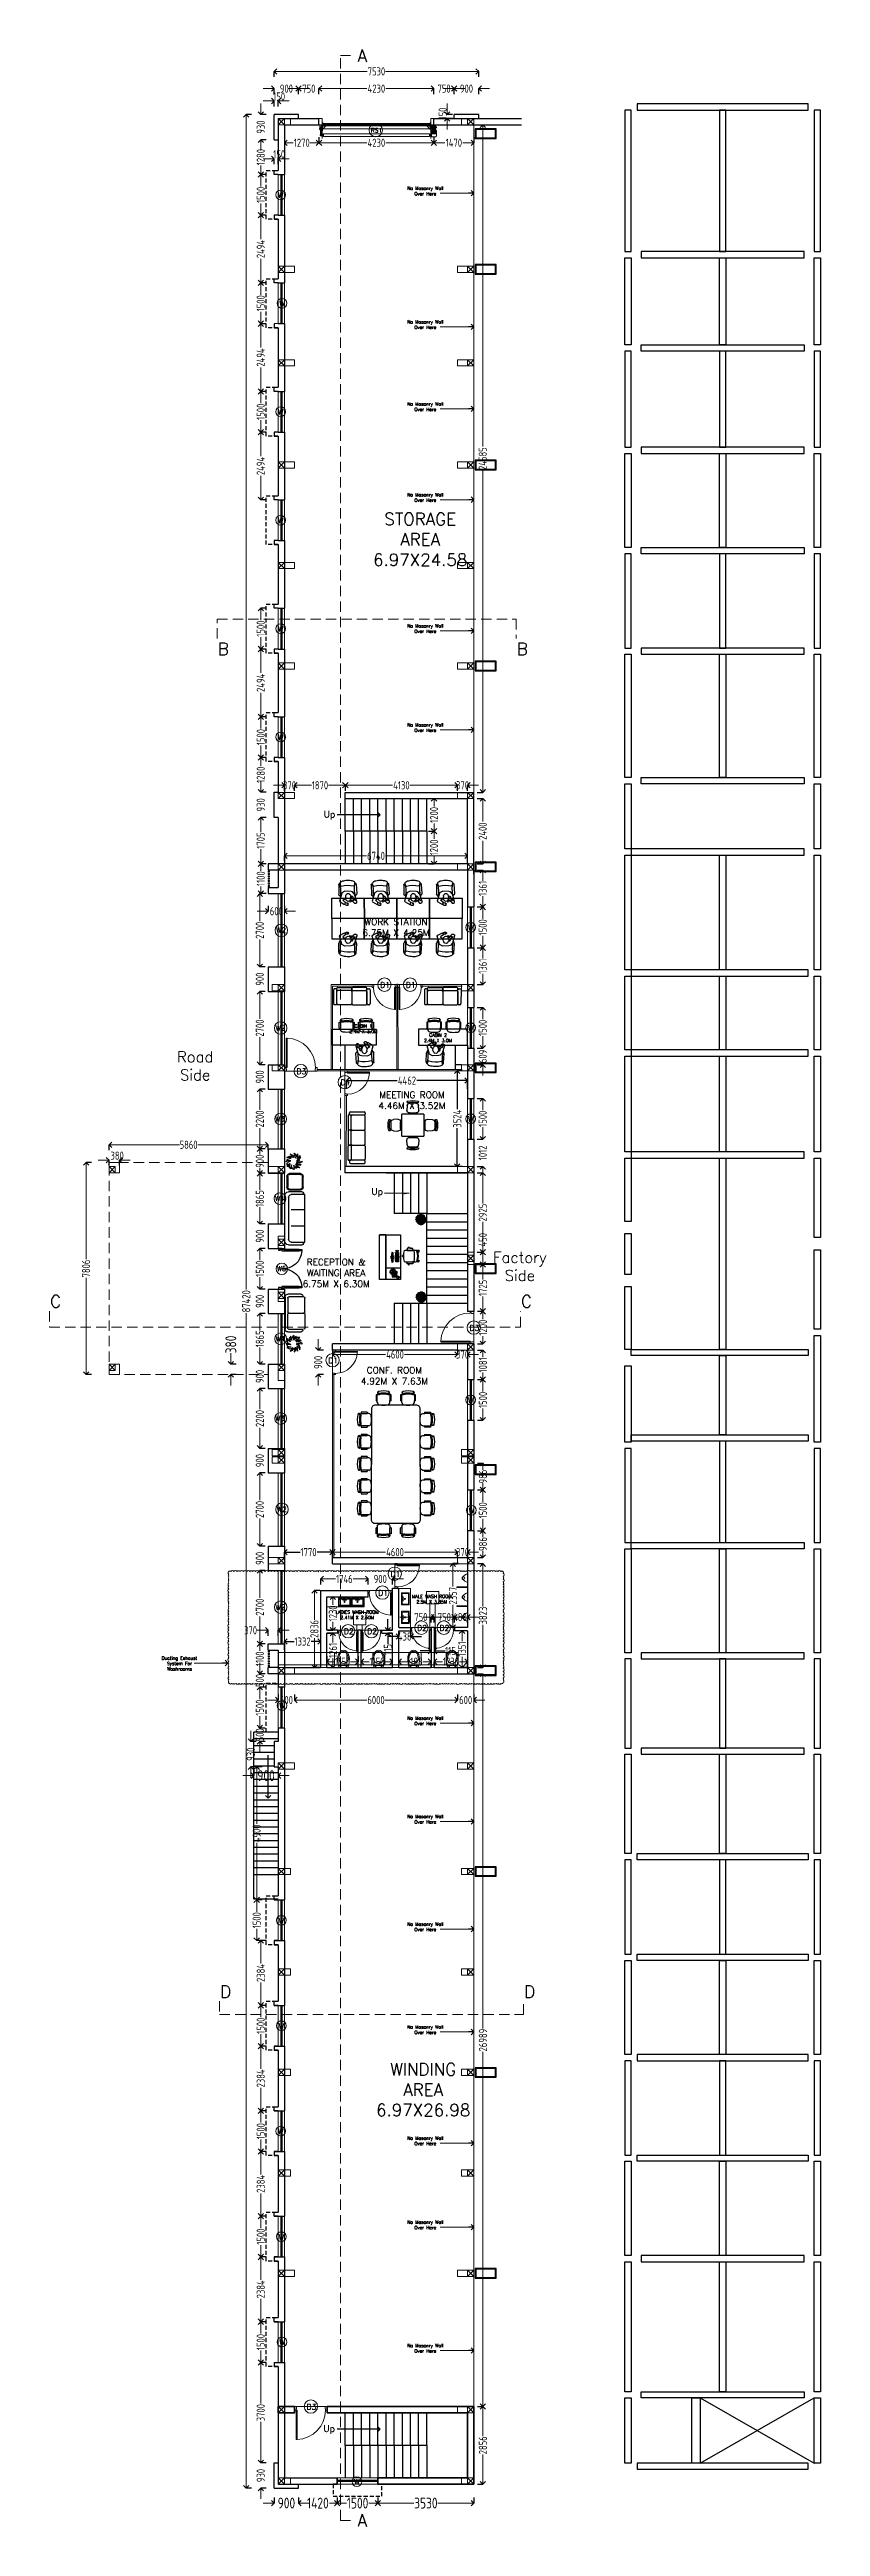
# Model space of a CAD drawing. Header units: inches. Extents: x -605 to 2991212, y -2872845 to 0.
# Drawn here: x 2394269 to 2422651, y -2807025 to -2715801 of the extents above; entities that cross this region are included whole.
import ezdxf

# ---------------------------------------------------------------- set-up
doc = ezdxf.new("R2010")
doc.units = ezdxf.units.IN
doc.header["$LTSCALE"] = 600
doc.header["$MEASUREMENT"] = 0
doc.linetypes.add('DASHED', pattern=[19.05, 12.7, -6.35])
doc.linetypes.add('DASHED2', pattern=[0.375, 0.25, -0.125])
for name, color, linetype in [('50 - FURNITURE', 47, 'Continuous'), ('A-Door', 150, 'Continuous'), ('A-Glaz', 92, 'Continuous'), ('BG&E - DIMENSIONS', 7, 'Continuous'), ('CAY', 94, 'Continuous'), ('M10-DOLAP', 33, 'Continuous'), ('M40-KOLTUKSUNGERI', 136, 'Continuous'), ('NET 01', 8, 'Continuous'), ('NOITHAT', 21, 'Continuous'), ('RC BEAM', 130, 'Continuous'), ('see level', 2, 'Continuous'), ('SnT-DIMENSION', 7, 'Continuous'), ('SnT-DIMS2', 7, 'Continuous'), ('SnT-ROAD', 25, 'Continuous')]:
    doc.layers.add(name, color=color, linetype=linetype)
for name, color, linetype, lineweight in [('DIM', 251, 'Continuous', 0), ('elevation wall', 7, 'Continuous', 13), ('FURNITURE', 23, 'Continuous', 9), ('L-shrub', 74, 'Continuous', 50), ('L-tree', 102, 'Continuous', 35), ('object dash', 250, 'DASHED', 5), ('OBJET', 251, 'Continuous', 9), ('PV_COLUMN_LINE', 4, 'Continuous', 0), ('PV_MASONRY', 10, 'Continuous', 0), ('PV_STEEL LINE', 7, 'Continuous', 0), ('PV_TEXT_ROMANS', 7, 'Continuous', 0), ('rRCC 2', 40, 'Continuous', 15), ('TEXT', 7, 'Continuous', 0), ('WALLS', 7, 'Continuous', 30)]:
    doc.layers.add(name, color=color, linetype=linetype, lineweight=lineweight)
doc.layers.add('window', color=7, linetype='Continuous', lineweight=15, true_color=0x735461)
doc.styles.add('DIM', font='geniso.shx', dxfattribs={"width": 0.85})
doc.styles.add('PV_ROMAND', font='romand.shx')
doc.styles.add('ROMAND', font='romand.shx')
doc.styles.add('ROMANS', font='arial.ttf')
doc.dimstyles.new('SnT', dxfattribs={"dimtxt": 2.5, "dimasz": 1, "dimexe": 1, "dimexo": 1, "dimgap": 1, "dimtad": 1, "dimdec": 0, "dimzin": 0, "dimdsep": 46, "dimtxsty": 'ROMANS', "dimblk": 'L1', "dimcen": 1, "dimclrd": 1, "dimclre": 1, "dimadec": 0, "dimazin": 0, "dimtfac": 1, "dimtdec": 0, "dimtmove": 0, "dimatfit": 3, "dimldrblk": 'LL1', "dimfxl": 1, "dimtolj": 1, "dimtzin": 0, "dimarcsym": 0})
doc.dimstyles.new('ST-100', dxfattribs={"dimscale": 100, "dimtxt": 2.5, "dimasz": 2, "dimexe": 0.18, "dimexo": 0.0625, "dimgap": 0.2, "dimtad": 0, "dimdec": 0, "dimzin": 0, "dimdsep": 46, "dimtxsty": 'DIM', "dimblk": 'OPEN90', "dimcen": 0.09, "dimclrd": 256, "dimclrt": 7, "dimadec": 0, "dimazin": 0, "dimtfac": 1, "dimtdec": 0, "dimtofl": 0, "dimtmove": 0, "dimatfit": 3, "dimldrblk": 'OPEN90', "dimfxl": 1, "dimtolj": 1, "dimtzin": 0, "dimlwd": -1, "dimarcsym": 0})

msp = doc.modelspace()

# ---------------------------------------------------------------- texts
at = {"layer": 'PV_TEXT_ROMANS', "char_height": 450, "attachment_point": 1, "style": 'PV_ROMAND'}
for s, insert in [('\\pxqc;A', (2405555.7, -2715800.9)), ('\\pxqc;STORAGE\\PAREA\\P6.97X24.58', (2406180.5, -2732868)), ('\\pxqc;B', (2400440.5, -2737650.9)), ('\\pxqc;B', (2411450.5, -2737650.9)), ('\\pxqc;C', (2394266.8, -2761680)), ('\\pxqc;C', (2411604.4, -2761680)), ('\\pxqc;D', (2400527.4, -2787100)), ('\\pxqc;D', (2411718.7, -2787100)), ('\\pxqc;WINDING\\PAREA\\P6.97X26.98', (2406289.9, -2789963.2)), ('\\pxqc;A', (2405555.7, -2806574.5))]:
    msp.add_mtext(s, dxfattribs=dict(at, insert=insert))
at = {"layer": 'PV_TEXT_ROMANS', "char_height": 400, "width": 823.028, "attachment_point": 1, "style": 'PV_ROMAND'}
for s, insert in [('\\pxqc;Road Side', (2399218.7, -2752697.8)), ('\\pxqc;Factory Side', (2411173.2, -2760086.5))]:
    msp.add_mtext(s, dxfattribs=dict(at, insert=insert))
at = {"layer": 'SnT-DIMENSION', "linetype": 'ByBlock', "attachment_point": 3, "style": 'ROMAND'}
for s, insert, char_height, width in [('\\A1;\\pxqc;No Masonry Wall Over Here', (2408913, -2720851.2), 120, 1617.645), ('\\A1;\\pxqc;No Masonry Wall Over Here', (2408913, -2725771.2), 120, 1617.645), ('\\A1;\\pxqc;No Masonry Wall Over Here', (2408913, -2728795.2), 120, 1617.645), ('\\A1;\\pxqc;No Masonry Wall Over Here', (2408913, -2732137.7), 120, 1617.645), ('\\A1;\\pxqc;No Masonry Wall Over Here', (2408913, -2736967.7), 120, 1617.645), ('\\A1;\\pxqc;No Masonry Wall Over Here', (2408913, -2740614.2), 120, 1617.645), ('\\A1;\\pxqc;Up', (2406280.7, -2743843.2), 240, 3407.38), ('\\A1;\\pxqc;WORK STATION\\P6.75M X 4.25M', (2408794, -2747807.9), 240, 3535.29), ('\\A1;\\pxqc;CABIN 1\\P2.4M X 3.0M', (2406705.4, -2751703.6, 0), 120, 1767.645), ('\\A1;\\pxqc;CABIN 2\\P2.4M X 3.0M', (2409455, -2752037.6), 120, 1767.645), ('\\A1;\\pxqc;MEETING ROOM\\P4.46M X 3.52M', (2409381.7, -2754178.9), 240, 3535.29), ('\\A1;\\pxqc;Up', (2408036.3, -2757737.2), 240, 3407.38), ('\\A1;\\pxqc;RECEPTION &\\PWAITING AREA\\P6.75M X 6.30M', (2406526.3, -2760337.2), 240, 3407.38), ('\\A1;\\pxqc;CONF. ROOM\\P4.92M X 7.63M', (2408733, -2764322.9), 240, 3535.29), ('\\pxqc;\\A1;MALE WASH ROOM \\P2.5M X 3.85M', (2409151.5, -2772712.7), 120, 1617.645), ('\\pxqc;\\A1;LADIES WASH ROOM\\P2.41M X 2.60M', (2406403.8, -2773287.2), 120, 1617.645), ('\\A1;\\pxqc;Ducting Exhaust System For Washrooms', (2399860.5, -2774982.3), 120, 1617.645), ('\\A1;\\pxqc;No Masonry Wall Over Here', (2408913, -2777192.2), 120, 1617.645), ('\\A1;\\pxqc;No Masonry Wall Over Here', (2408913, -2780816.2), 120, 1617.645), ('\\A1;\\pxqc;No Masonry Wall Over Here', (2408913, -2784779.2), 120, 1617.645), ('\\A1;\\pxqc;No Masonry Wall Over Here', (2408913, -2788570.7), 120, 1617.645), ('\\A1;\\pxqc;No Masonry Wall Over Here', (2408913, -2792661.7), 120, 1617.645), ('\\A1;\\pxqc;No Masonry Wall Over Here', (2408913, -2795755.7), 120, 1617.645), ('\\A1;\\pxqc;No Masonry Wall Over Here', (2408913, -2800303.2), 120, 1617.645), ('\\A1;\\pxqc;Up', (2406269.2, -2803298.2), 240, 3407.38)]:
    msp.add_mtext(s, dxfattribs=dict(at, insert=insert, char_height=char_height, width=width))

# ---------------------------------------------------------------- blocks, each defined once
blk = doc.blocks.new('A$C5900788F')
at = {"layer": 'A-Door'}
for points in [[(0, 0), (0, -0.04), (0.015, -0.04), (0.015, -0.05), (0.015, -0.1), (-0.035, -0.1), (-0.035, 0)], [(0, 0.59), (0, 0.51), (0.04, 0.51), (0.04, 0.59)], [(0, 0.08), (0, 0.51), (0.04, 0.51), (0.04, 0.08)], [(0, 0), (0, 0.08), (0.04, 0.08), (0.04, 0)], [(1.09, 0.59), (1.09, 0.51), (1.13, 0.51), (1.13, 0.59)], [(1.09, 0.08), (1.09, 0.51), (1.13, 0.51), (1.13, 0.08)], [(1.09, 0), (1.09, 0.08), (1.13, 0.08), (1.13, 0)], [(1.13, 0), (1.165, 0), (1.165, -0.1), (1.115, -0.1), (1.115, -0.05), (1.115, -0.04), (1.13, -0.04)]]:
    blk.add_lwpolyline(points, close=True, dxfattribs=at)
at = {"layer": 'A-Glaz'}
for points in [[(0.01, 0.08), (0.01, 0.51), (0.03, 0.51), (0.03, 0.08)], [(1.1, 0.08), (1.1, 0.51), (1.12, 0.51), (1.12, 0.08)]]:
    blk.add_lwpolyline(points, close=True, dxfattribs=at)
at = {"layer": 'NET 01'}
for centre, start, end in [((0.008, 0.033), 356.66366, 86.66366), ((1.122, 0.033), 93.33634, 183.33634)]:
    blk.add_arc(centre, 0.558, start, end, dxfattribs=at)
blk = doc.blocks.new('Archi.Space.tree5413')
at = {"layer": 'CAY'}
blk.add_lwpolyline([(145.52, 88.32), (145.72, 88.02), (146.16, 87.77), (145.77, 87.75), (145.4, 87.94), (145.2, 88.4), (145.24, 88.08), (145.38, 87.83), (145.12, 88.02), (145.06, 88.42), (144.96, 88.06), (145.08, 87.52), (145.05, 87.32), (144.76, 87.79), (144.74, 88.44), (144.56, 88.23), (144.49, 87.87), (144.5, 87.51), (144.38, 87.68), (144.36, 88.29), (144.54, 88.57), (144.14, 88.13), (144.04, 87.89), (143.9, 87.77), (143.93, 88.27), (144.25, 88.57), (143.92, 88.51), (143.74, 88.4), (143.89, 88.69), (144.4, 88.88), (143.97, 88.91), (143.56, 88.82), (143.73, 89.09), (144.08, 89.31), (144.44, 89.33), (144.02, 89.47), (143.69, 89.45), (144.09, 89.73), (144.7, 89.58), (144.42, 89.96), (144.1, 90.06), (144.77, 90.1), (145.04, 89.79), (145.18, 89.43), (145.21, 89.98), (145.01, 90.29), (145.5, 90.04), (145.64, 89.39), (145.7, 89.43), (145.78, 89.96), (145.76, 90.19), (146.01, 89.66), (145.89, 89.2), (145.77, 89.11), (146.33, 89.45), (146.42, 89.54), (146.24, 89.05), (145.81, 88.91), (146.26, 88.72), (146.6, 88.8), (146.24, 88.5), (145.69, 88.59), (146.14, 88.29), (146.45, 88.23), (145.8, 88.19)], dxfattribs=at)
blk = doc.blocks.new('_Open90')
at = {"color": 0, "linetype": 'ByBlock', "lineweight": -2}
for p, q in [((0, 0), (-1, 0)), ((-0.5, 0.5), (0, 0)), ((0, 0), (-0.5, -0.5))]:
    blk.add_line(p, q, dxfattribs=at)
blk = doc.blocks.new('*D2147')
at = {"layer": 'Defpoints', "color": 0}
for p in [(2402539, -2718193), (2402045, -2719123), (2402539, -2719123)]:
    blk.add_point(p, dxfattribs=at)
at = {"layer": 'DIM'}
for p, q in [((2402045, -2717993), (2402045, -2717793)), ((2402045, -2719323), (2402045, -2719523))]:
    blk.add_line(p, q, dxfattribs=at)
at = {"layer": 'DIM', "color": 0, "lineweight": -2}
for p, q in [((2402245, -2718193), (2402045, -2718193)), ((2402245, -2719123), (2402045, -2719123))]:
    blk.add_line(p, q, dxfattribs=at)
at = {"layer": 'DIM', "xscale": 200, "yscale": 200, "zscale": 200}
for p, rotation in [((2402045, -2718193), 270), ((2402045, -2719123), 90)]:
    blk.add_blockref('_Open90', p, dxfattribs=dict(at, rotation=rotation))
at = {"layer": 'DIM', "color": 7, "insert": (2402045, -2718658), "char_height": 300, "attachment_point": 5, "rotation": 90, "style": 'DIM'}
blk.add_mtext('\\A1;930', dxfattribs=at)
blk = doc.blocks.new('*U1330')
at = {"color": 7, "linetype": 'Continuous', "lineweight": 15}
for p, q in [((684439, -227785), (684447, -227785)), ((684439, -227800), (684439, -227785)), ((684439, -227800), (684447, -227800)), ((684439, -227800), (684439, -227810)), ((684447, -227810), (684439, -227810)), ((684442, -227653), (684442, -227785)), ((684442, -227810), (684442, -227812)), ((684444, -227653), (684444, -227785)), ((684444, -227810), (684444, -227812)), ((684445, -227650), (684524, -227650)), ((684452, -227651), (684445, -227651)), ((684445, -227813), (684448, -227813)), ((684445, -227815), (684448, -227815)), ((684447, -227800), (684447, -227785)), ((684448, -227792), (684447, -227792)), ((684447, -227800), (684447, -227810)), ((684447, -227804), (684448, -227804)), ((684448, -227831), (684448, -227765)), ((684451, -227831), (684451, -227765)), ((684454, -227792), (684451, -227792)), ((684451, -227804), (684454, -227804)), ((684451, -227813), (684454, -227813)), ((684451, -227815), (684454, -227815)), ((684462, -227651), (684452, -227651)), ((684491, -227759), (684453, -227759)), ((684497, -227762), (684453, -227762)), ((684453, -227834), (684467, -227834)), ((684453, -227837), (684467, -227837)), ((684454, -227737), (684454, -227759)), ((684483, -227737), (684454, -227737)), ((684454, -227762), (684454, -227768)), ((684459, -227768), (684454, -227768)), ((684454, -227828), (684454, -227768)), ((684454, -227828), (684459, -227828)), ((684455, -228019), (684454, -228020)), ((684454, -228043), (684454, -228020)), ((684454, -228043), (684455, -228044)), ((684455, -227762), (684455, -227765)), ((684455, -227768), (684455, -227765)), ((684467, -228019), (684455, -228019)), ((684455, -228019), (684455, -228044)), ((684455, -228044), (684467, -228044)), ((684463, -227773), (684459, -227768)), ((684459, -227828), (684459, -227768)), ((684459, -227828), (684463, -227823)), ((684487, -227754), (684460, -227754)), ((684467, -227771), (684461, -227771)), ((684462, -227650), (684462, -227651)), ((684467, -227773), (684463, -227773)), ((684463, -227823), (684463, -227773)), ((684463, -227823), (684467, -227823)), ((684497, -227771), (684467, -227771)), ((684467, -227792), (684467, -227771)), ((684467, -228007), (684467, -227792)), ((684512, -228007), (684467, -228007)), ((684467, -228007), (684467, -228057)), ((684467, -228057), (684512, -228057)), ((684473, -227738), (684483, -227738)), ((684473, -227754), (684473, -227738)), ((684484, -227732), (684483, -227733)), ((684483, -227733), (684483, -227743)), ((684483, -227743), (684484, -227744)), ((684487, -227732), (684484, -227732)), ((684484, -227732), (684484, -227744)), ((684484, -227744), (684487, -227744)), ((684486, -227654), (684486, -227650)), ((684496, -227654), (684486, -227654)), ((684488, -227731), (684487, -227732)), ((684487, -227755), (684487, -227732)), ((684487, -227755), (684488, -227756)), ((684491, -227731), (684488, -227731)), ((684488, -227731), (684488, -227756)), ((684488, -227756), (684491, -227756)), ((684491, -227660), (684491, -227720)), ((684511, -227660), (684491, -227660)), ((684491, -227720), (684497, -227720)), ((684497, -227727), (684491, -227727)), ((684491, -227760), (684497, -227760)), ((684493, -227743), (684493, -227743)), ((684495, -227742), (684494, -227743)), ((684495, -227745), (684494, -227743)), ((684500, -227663), (684495, -227663)), ((684495, -227666), (684500, -227666)), ((684495, -227742), (684497, -227742)), ((684495, -227745), (684497, -227745)), ((684496, -227654), (684524, -227654)), ((684498, -227684), (684497, -227685)), ((684497, -227685), (684497, -227686)), ((684497, -227686), (684497, -227690)), ((684497, -227690), (684497, -227694)), ((684497, -227694), (684497, -227695)), ((684497, -227695), (684498, -227696)), ((684497, -227742), (684498, -227743)), ((684497, -227745), (684498, -227743)), ((684497, -227743), (684497, -227743)), ((684501, -227684), (684498, -227684)), ((684501, -227687), (684498, -227687)), ((684501, -227693), (684498, -227693)), ((684501, -227696), (684498, -227696)), ((684519, -227709), (684499, -227709)), ((684499, -227778), (684527, -227778)), ((684500, -228024), (684499, -228025)), ((684499, -228025), (684499, -228039)), ((684499, -228039), (684500, -228040)), ((684506, -227663), (684500, -227663)), ((684500, -227666), (684506, -227666)), ((684518, -228024), (684500, -228024)), ((684500, -228024), (684500, -228040)), ((684500, -228040), (684518, -228040)), ((684501, -227684), (684501, -227686)), ((684501, -227684), (684502, -227684)), ((684501, -227685), (684501, -227685)), ((684501, -227685), (684501, -227694)), ((684501, -227686), (684501, -227687)), ((684501, -227687), (684501, -227690)), ((684501, -227690), (684501, -227693)), ((684501, -227693), (684501, -227694)), ((684501, -227694), (684501, -227695)), ((684501, -227694), (684501, -227696)), ((684501, -227695), (684501, -227695)), ((684502, -227695), (684501, -227695)), ((684504, -227681), (684502, -227681)), ((684502, -227699), (684502, -227681)), ((684502, -227687), (684502, -227687)), ((684502, -227693), (684502, -227693)), ((684502, -227699), (684504, -227699)), ((684504, -227699), (684504, -227681)), ((684504, -227684), (684505, -227684)), ((684505, -227685), (684504, -227685)), ((684504, -227695), (684506, -227695)), ((684506, -227695), (684504, -227695)), ((684505, -227733), (684505, -227733)), ((684505, -227737), (684505, -227733)), ((684505, -227737), (684505, -227748)), ((684505, -227754), (684505, -227748)), ((684505, -227754), (684505, -227754)), ((684505, -227754), (684505, -227754)), ((684505, -227754), (684505, -227754)), ((684510, -227662), (684506, -227662)), ((684506, -227665), (684506, -227662)), ((684506, -227668), (684506, -227665)), ((684506, -227668), (684510, -227668)), ((684506, -227684), (684507, -227684)), ((684507, -227685), (684506, -227685)), ((684512, -227732), (684506, -227732)), ((684512, -227742), (684506, -227742)), ((684512, -227753), (684506, -227753)), ((684512, -227754), (684506, -227754)), ((684507, -227696), (684508, -227695)), ((684507, -227695), (684508, -227695)), ((684508, -227695), (684508, -227695)), ((684509, -227684), (684510, -227684)), ((684510, -227685), (684509, -227685)), ((684511, -227660), (684510, -227660)), ((684510, -227665), (684510, -227660)), ((684510, -227670), (684510, -227665)), ((684510, -227670), (684511, -227670)), ((684510, -227695), (684511, -227695)), ((684511, -227695), (684510, -227695)), ((684525, -227659), (684511, -227659)), ((684511, -227665), (684511, -227659)), ((684511, -227671), (684511, -227665)), ((684512, -227666), (684511, -227667)), ((684511, -227667), (684511, -227672)), ((684511, -227671), (684511, -227671)), ((684511, -227672), (684511, -227673)), ((684511, -227673), (684512, -227674)), ((684511, -227695), (684511, -227695)), ((684512, -227706), (684511, -227707)), ((684511, -227707), (684511, -227709)), ((684517, -227666), (684512, -227666)), ((684512, -227666), (684512, -227672)), ((684512, -227672), (684512, -227674)), ((684512, -227674), (684517, -227674)), ((684513, -227684), (684512, -227685)), ((684513, -227685), (684512, -227685)), ((684519, -227706), (684512, -227706)), ((684512, -227706), (684512, -227709)), ((684512, -227732), (684512, -227737)), ((684513, -227733), (684512, -227733)), ((684512, -227737), (684512, -227742)), ((684512, -227742), (684512, -227748)), ((684512, -227748), (684512, -227753)), ((684512, -227753), (684512, -227754)), ((684512, -227754), (684513, -227754)), ((684512, -227754), (684512, -227754)), ((684512, -227792), (684512, -227778)), ((684512, -228007), (684512, -227792)), ((684512, -227823), (684515, -227823)), ((684512, -227834), (684521, -227834)), ((684512, -227837), (684521, -227837)), ((684520, -227850), (684512, -227850)), ((684512, -227866), (684520, -227866)), ((684512, -228007), (684512, -228024)), ((684518, -228019), (684512, -228019)), ((684512, -228040), (684512, -228057)), ((684512, -228044), (684518, -228044)), ((684513, -227695), (684514, -227695)), ((684514, -227727), (684514, -227727)), ((684514, -227759), (684514, -227759)), ((684516, -227685), (684515, -227685)), ((684515, -227695), (684517, -227695)), ((684515, -227717), (684515, -227726)), ((684515, -227726), (684515, -227726)), ((684515, -227760), (684515, -227770)), ((684515, -227760), (684515, -227760)), ((684515, -227778), (684515, -227823)), ((684515, -227823), (684519, -227828)), ((684517, -227666), (684516, -227667)), ((684516, -227667), (684516, -227673)), ((684516, -227673), (684517, -227674)), ((684517, -227734), (684516, -227735)), ((684516, -227735), (684516, -227741)), ((684516, -227741), (684517, -227742)), ((684517, -227794), (684516, -227795)), ((684516, -227795), (684516, -227801)), ((684516, -227801), (684517, -227802)), ((684518, -227666), (684517, -227666)), ((684517, -227666), (684517, -227674)), ((684517, -227674), (684518, -227674)), ((684519, -227685), (684517, -227685)), ((684518, -227734), (684517, -227734)), ((684517, -227734), (684517, -227742)), ((684517, -227742), (684518, -227742)), ((684518, -227794), (684517, -227794)), ((684517, -227794), (684517, -227802)), ((684517, -227802), (684518, -227802)), ((684519, -227662), (684518, -227663)), ((684518, -227663), (684518, -227664)), ((684518, -227664), (684518, -227670)), ((684518, -227670), (684518, -227675)), ((684518, -227675), (684518, -227676)), ((684518, -227676), (684519, -227677)), ((684518, -227695), (684519, -227695)), ((684518, -227731), (684518, -227731)), ((684518, -227731), (684518, -227733)), ((684518, -227733), (684518, -227740)), ((684518, -227740), (684518, -227744)), ((684518, -227744), (684518, -227745)), ((684518, -227744), (684518, -227744)), ((684518, -227791), (684518, -227791)), ((684518, -227791), (684518, -227793)), ((684518, -227793), (684518, -227800)), ((684518, -227800), (684518, -227804)), ((684518, -227804), (684518, -227805)), ((684518, -227804), (684518, -227804)), ((684519, -228018), (684518, -228020)), ((684518, -228020), (684518, -228021)), ((684518, -228032), (684518, -228021)), ((684518, -228032), (684518, -228042)), ((684518, -228042), (684518, -228044)), ((684518, -228044), (684519, -228046)), ((684519, -227662), (684524, -227662)), ((684519, -227666), (684524, -227666)), ((684519, -227674), (684524, -227674)), ((684519, -227677), (684524, -227677)), ((684519, -227691), (684519, -227686)), ((684519, -227693), (684519, -227691)), ((684521, -227703), (684519, -227703)), ((684519, -227706), (684519, -227703)), ((684519, -227713), (684519, -227706)), ((684519, -227723), (684519, -227717)), ((684519, -227731), (684524, -227731)), ((684519, -227736), (684524, -227736)), ((684519, -227743), (684524, -227743)), ((684519, -227745), (684524, -227745)), ((684519, -227778), (684519, -227791)), ((684519, -227791), (684524, -227791)), ((684519, -227796), (684524, -227796)), ((684519, -227803), (684524, -227803)), ((684519, -227805), (684519, -227828)), ((684519, -227805), (684524, -227805)), ((684519, -227828), (684524, -227828)), ((684525, -228018), (684519, -228018)), ((684525, -228025), (684519, -228025)), ((684525, -228039), (684519, -228039)), ((684525, -228046), (684519, -228046)), ((684520, -227720), (684520, -227719)), ((684525, -227720), (684520, -227719)), ((684520, -227719), (684520, -227719)), ((684520, -227719), (684522, -227719)), ((684520, -227719), (684520, -227719)), ((684520, -227720), (684522, -227721)), ((684523, -227720), (684520, -227720)), ((684520, -227720), (684520, -227720)), ((684520, -227720), (684525, -227720)), ((684520, -227720), (684520, -227720)), ((684520, -227721), (684520, -227721)), ((684520, -227721), (684521, -227721)), ((684525, -227722), (684520, -227721)), ((684520, -227722), (684520, -227721)), ((684520, -227722), (684523, -227722)), ((684520, -227723), (684520, -227722)), ((684525, -227724), (684520, -227722)), ((684520, -227722), (684520, -227722)), ((684520, -227722), (684525, -227722)), ((684520, -227723), (684525, -227724)), ((684522, -227849), (684520, -227849)), ((684520, -227867), (684520, -227849)), ((684520, -227867), (684522, -227867)), ((684520, -227867), (684520, -227867)), ((684520, -227867), (684522, -227867)), ((684522, -227867), (684520, -227867)), ((684520, -227867), (684520, -227867)), ((684523, -227722), (684521, -227722)), ((684521, -227723), (684523, -227723)), ((684527, -227834), (684521, -227834)), ((684522, -227719), (684522, -227719)), ((684522, -227719), (684524, -227719)), ((684522, -227719), (684522, -227719)), ((684525, -227720), (684522, -227721)), ((684522, -227721), (684525, -227721)), ((684522, -227721), (684525, -227721)), ((684523, -227723), (684522, -227723)), ((684524, -227848), (684522, -227848)), ((684522, -227868), (684522, -227848)), ((684522, -227868), (684524, -227868)), ((684525, -227682), (684523, -227682)), ((684523, -227697), (684523, -227682)), ((684523, -227683), (684523, -227683)), ((684523, -227692), (684523, -227683)), ((684523, -227697), (684523, -227692)), ((684523, -227697), (684523, -227697)), ((684523, -227697), (684525, -227697)), ((684525, -227702), (684523, -227702)), ((684523, -227717), (684523, -227702)), ((684523, -227703), (684523, -227703)), ((684523, -227717), (684523, -227703)), ((684523, -227703), (684523, -227703)), ((684523, -227717), (684523, -227717)), ((684523, -227717), (684525, -227717)), ((684525, -227722), (684523, -227722)), ((684523, -227722), (684523, -227723)), ((684523, -227723), (684523, -227722)), ((684523, -227723), (684525, -227723)), ((684523, -227723), (684525, -227723)), ((684525, -227663), (684524, -227662)), ((684524, -227677), (684525, -227676)), ((684525, -227717), (684524, -227717)), ((684524, -227719), (684524, -227719)), ((684524, -227719), (684524, -227719)), ((684525, -227745), (684524, -227745)), ((684524, -227791), (684524, -227778)), ((684524, -227778), (684524, -227791)), ((684524, -227807), (684524, -227805)), ((684524, -227805), (684524, -227828)), ((684525, -227805), (684524, -227805)), ((684524, -227807), (684524, -227807)), ((684524, -227813), (684527, -227813)), ((684524, -227815), (684527, -227815)), ((684524, -227868), (684524, -227840)), ((684524, -227873), (684524, -227868)), ((684527, -227873), (684524, -227873)), ((684525, -227655), (684525, -227656)), ((684525, -227656), (684525, -227663)), ((684525, -227656), (684525, -227656)), ((684527, -227658), (684525, -227658)), ((684525, -227661), (684525, -227663)), ((684527, -227662), (684525, -227662)), ((684525, -227662), (684525, -227677)), ((684525, -227663), (684525, -227663)), ((684525, -227677), (684525, -227678)), ((684525, -227677), (684527, -227677)), ((684525, -227677), (684525, -227677)), ((684525, -227677), (684525, -227677)), ((684527, -227682), (684525, -227682)), ((684525, -227698), (684525, -227682)), ((684525, -227698), (684527, -227698)), ((684525, -227701), (684525, -227702)), ((684527, -227702), (684525, -227702)), ((684525, -227718), (684525, -227702)), ((684525, -227718), (684527, -227718)), ((684525, -227719), (684525, -227720)), ((684525, -227720), (684525, -227720)), ((684525, -227720), (684525, -227721)), ((684525, -227720), (684525, -227720)), ((684525, -227721), (684525, -227722)), ((684525, -227722), (684525, -227722)), ((684525, -227722), (684525, -227723)), ((684525, -227722), (684525, -227722)), ((684525, -227723), (684525, -227724)), ((684525, -227724), (684525, -227724)), ((684527, -227730), (684525, -227730)), ((684525, -227745), (684525, -227730)), ((684525, -227731), (684525, -227731)), ((684525, -227745), (684525, -227744)), ((684525, -227745), (684527, -227745)), ((684527, -227790), (684525, -227790)), ((684525, -227793), (684525, -227790)), ((684525, -227791), (684525, -227791)), ((684527, -227793), (684525, -227793)), ((684525, -227793), (684525, -227794)), ((684525, -227794), (684525, -227794)), ((684525, -227805), (684525, -227794)), ((684525, -227794), (684527, -227794)), ((684525, -227805), (684525, -227804)), ((684525, -227805), (684527, -227805)), ((684526, -228020), (684525, -228018)), ((684525, -228046), (684526, -228044)), ((684526, -227718), (684526, -227723)), ((684527, -227837), (684526, -227837)), ((684527, -228019), (684526, -228019)), ((684526, -228021), (684526, -228020)), ((684526, -228032), (684526, -228021)), ((684527, -228024), (684526, -228024)), ((684526, -228042), (684526, -228032)), ((684526, -228040), (684527, -228040)), ((684526, -228044), (684526, -228042)), ((684526, -228044), (684527, -228044)), ((684527, -227657), (684527, -228080)), ((684531, -227580), (684531, -227646)), ((684531, -227720), (684531, -227654)), ((684531, -227656), (684531, -227656)), ((684531, -227657), (684531, -228080)), ((684534, -227720), (684531, -227720)), ((684531, -227721), (684535, -227721)), ((684535, -227823), (684531, -227823)), ((684533, -227848), (684531, -227848)), ((684531, -227868), (684533, -227868)), ((684558, -227997), (684531, -227997)), ((684532, -228058), (684532, -228052)), ((684533, -227850), (684533, -227845)), ((684533, -227845), (684542, -227845)), ((684533, -227846), (684533, -227846)), ((684533, -227870), (684533, -227846)), ((684533, -227855), (684533, -227850)), ((684533, -227855), (684542, -227855)), ((684533, -227862), (684533, -227855)), ((684533, -227868), (684533, -227862)), ((684533, -227868), (684542, -227868)), ((684533, -227870), (684533, -227868)), ((684533, -227870), (684533, -227870)), ((684533, -227871), (684533, -227870)), ((684533, -227871), (684542, -227871)), ((684538, -228052), (684533, -228051)), ((684533, -228052), (684533, -228051)), ((684534, -228052), (684533, -228052)), ((684533, -228052), (684538, -228053)), ((684533, -228052), (684533, -228052)), ((684534, -228053), (684533, -228053)), ((684538, -228053), (684533, -228053)), ((684533, -228053), (684533, -228053)), ((684533, -228053), (684534, -228053)), ((684533, -228053), (684533, -228053)), ((684533, -228054), (684533, -228053)), ((684535, -228054), (684533, -228054)), ((684533, -228054), (684538, -228054)), ((684533, -228055), (684535, -228054)), ((684536, -228054), (684533, -228054)), ((684533, -228054), (684533, -228054)), ((684533, -228055), (684533, -228054)), ((684538, -228056), (684533, -228055)), ((684533, -228055), (684533, -228055)), ((684533, -228056), (684533, -228055)), ((684533, -228056), (684538, -228056)), ((684535, -228056), (684533, -228056)), ((684533, -228056), (684533, -228056)), ((684533, -228057), (684533, -228056)), ((684533, -228057), (684533, -228056)), ((684571, -227576), (684534, -227576)), ((684571, -227579), (684534, -227579)), ((684534, -227580), (684534, -227646)), ((684571, -227647), (684534, -227647)), ((684534, -227650), (684571, -227650)), ((684571, -227653), (684534, -227653)), ((684534, -227720), (684534, -227654)), ((684534, -227655), (684534, -227656)), ((684534, -227655), (684535, -227655)), ((684534, -227655), (684534, -227655)), ((684536, -227669), (684534, -227669)), ((684534, -227720), (684534, -227721)), ((684534, -227720), (684534, -227720)), ((684534, -228053), (684534, -228052)), ((684538, -228054), (684534, -228053)), ((684538, -227721), (684535, -227721)), ((684535, -227823), (684541, -227823)), ((684536, -228053), (684535, -228052)), ((684535, -228052), (684535, -228053)), ((684535, -228053), (684536, -228053)), ((684535, -228053), (684535, -228053)), ((684535, -228055), (684538, -228055)), ((684537, -228056), (684535, -228056)), ((684535, -228056), (684535, -228056)), ((684535, -228057), (684535, -228056)), ((684536, -227653), (684536, -227687)), ((688526, -227653), (684536, -227653)), ((684536, -227687), (684536, -227693)), ((684559, -227693), (684536, -227693)), ((684538, -228054), (684536, -228055)), ((684538, -228055), (684536, -228055)), ((684537, -228057), (684537, -228056)), ((684559, -227700), (684538, -227721)), ((684538, -228052), (684538, -228053)), ((684538, -228053), (684538, -228053)), ((684538, -228054), (684538, -228054)), ((684538, -228054), (684538, -228054)), ((684538, -228055), (684538, -228056)), ((684538, -228055), (684538, -228055)), ((684538, -228056), (684538, -228056)), ((684538, -228056), (684538, -228057)), ((684539, -228052), (684539, -228058)), ((684541, -227823), (684661, -227703)), ((684543, -227846), (684542, -227846)), ((684542, -227870), (684543, -227870)), ((684543, -227850), (684543, -227846)), ((684543, -227862), (684543, -227850)), ((684543, -227862), (684543, -227870)), ((684543, -227870), (684543, -227870)), ((684543, -228015), (684543, -228005)), ((684543, -228015), (684543, -228015)), ((684543, -228016), (684543, -228016)), ((684543, -228048), (684543, -228048)), ((684543, -228049), (684543, -228049)), ((684543, -228059), (684543, -228049)), ((684545, -228020), (684544, -228020)), ((684544, -228044), (684545, -228044)), ((684545, -228021), (684545, -228018)), ((684545, -228018), (684553, -228018)), ((684545, -228024), (684545, -228021)), ((684545, -228031), (684545, -228024)), ((684545, -228024), (684553, -228024)), ((684545, -228038), (684545, -228031)), ((684545, -228038), (684553, -228038)), ((684545, -228042), (684545, -228038)), ((684545, -228046), (684545, -228042)), ((684545, -228046), (684553, -228046)), ((684546, -227756), (684551, -227756)), ((684548, -227753), (684550, -227753)), ((684554, -228020), (684553, -228019)), ((684553, -228045), (684554, -228044)), ((684553, -228046), (684553, -228045)), ((684554, -228021), (684554, -228020)), ((684554, -228031), (684554, -228021)), ((684554, -228042), (684554, -228031)), ((684554, -228044), (684554, -228042)), ((684559, -227698), (684559, -227693)), ((684559, -227693), (684661, -227693)), ((684559, -227698), (684559, -227700)), ((684560, -228030), (684559, -228032)), ((684560, -228033), (684559, -228032)), ((684566, -228015), (684560, -228015)), ((684562, -228030), (684560, -228030)), ((684560, -228032), (684560, -228032)), ((684562, -228033), (684560, -228033)), ((684560, -228049), (684566, -228049)), ((684562, -228030), (684563, -228032)), ((684562, -228033), (684563, -228032)), ((684564, -228032), (684564, -228032)), ((684576, -228019), (684566, -228019)), ((684566, -228044), (684576, -228044)), ((684569, -227794), (684574, -227794)), ((684570, -227794), (684574, -227794)), ((684571, -227576), (684571, -227579)), ((684571, -227650), (684571, -227647)), ((684571, -227650), (684571, -227653)), ((684573, -227791), (684574, -227791)), ((684574, -227790), (684576, -227790)), ((684574, -227791), (684574, -227790)), ((684574, -227791), (684574, -227791)), ((684574, -227793), (684574, -227791)), ((684574, -227793), (684574, -227793)), ((684574, -227794), (684574, -227793)), ((684574, -227794), (684574, -227794)), ((684574, -227794), (684574, -227794)), ((684574, -227794), (684574, -227794)), ((684576, -227787), (684576, -227794)), ((684576, -227788), (684576, -227790)), ((684576, -227790), (684576, -227794)), ((684576, -227794), (684582, -227794)), ((684576, -228020), (684576, -228019)), ((684577, -228020), (684576, -228020)), ((684576, -228044), (684576, -228020)), ((684576, -228044), (684577, -228044)), ((688484, -227981), (684578, -227981)), ((684578, -227981), (684578, -228048)), ((684578, -228048), (684578, -228083)), ((684582, -227782), (684582, -227794)), ((684582, -227791), (684583, -227791)), ((684583, -227781), (684583, -227794)), ((684583, -227794), (688479, -227794)), ((684661, -227693), (684661, -227698)), ((688401, -227693), (684661, -227693)), ((684661, -227703), (684661, -227698)), ((688401, -227693), (688503, -227693)), ((688401, -227698), (688401, -227693)), ((688401, -227698), (688401, -227703)), ((688401, -227703), (688521, -227823)), ((688479, -227781), (688479, -227794)), ((688479, -227791), (688480, -227791)), ((688480, -227794), (688480, -227782)), ((688480, -227794), (688485, -227794)), ((688484, -227981), (688484, -228048)), ((688485, -228020), (688484, -228020)), ((688484, -228044), (688485, -228044)), ((688484, -228048), (688484, -228083)), ((688485, -227794), (688485, -227787)), ((688485, -227794), (688486, -227790)), ((688495, -228019), (688485, -228019)), ((688485, -228044), (688485, -228019)), ((688485, -228044), (688495, -228044)), ((688486, -227790), (688486, -227788)), ((688486, -227790), (688487, -227790)), ((688488, -227790), (688488, -227790)), ((688488, -227790), (688488, -227790)), ((688488, -227790), (688488, -227790)), ((688488, -227790), (688488, -227792)), ((688488, -227793), (688488, -227792)), ((688488, -227793), (688488, -227794)), ((688488, -227794), (688491, -227794)), ((688488, -227794), (688492, -227794)), ((688488, -227794), (688488, -227794)), ((688488, -227794), (688488, -227794)), ((688488, -227794), (688488, -227794)), ((688488, -227794), (688488, -227794)), ((688491, -227576), (688491, -227579)), ((688491, -227576), (688527, -227576)), ((688491, -227579), (688527, -227579)), ((688491, -227650), (688491, -227647)), ((688491, -227647), (688527, -227647)), ((688491, -227650), (688491, -227653)), ((688527, -227650), (688491, -227650)), ((688491, -227653), (688527, -227653)), ((688501, -228015), (688495, -228015)), ((688495, -228049), (688501, -228049)), ((688499, -228046), (688498, -228046)), ((688499, -228047), (688498, -228046)), ((688499, -228046), (688501, -228046)), ((688499, -228046), (688499, -228047)), ((688499, -228047), (688501, -228047)), ((688501, -228046), (688502, -228047)), ((688501, -228046), (688501, -228047)), ((688501, -228047), (688502, -228047)), ((688503, -227693), (688503, -227698)), ((688526, -227693), (688503, -227693)), ((688503, -227700), (688503, -227698)), ((688524, -227721), (688503, -227700)), ((688531, -227997), (688503, -227997)), ((688508, -228018), (688507, -228020)), ((688507, -228020), (688507, -228021)), ((688507, -228032), (688507, -228021)), ((688507, -228032), (688507, -228042)), ((688507, -228042), (688507, -228044)), ((688507, -228044), (688508, -228046)), ((688516, -228018), (688508, -228018)), ((688516, -228025), (688508, -228025)), ((688516, -228039), (688508, -228039)), ((688516, -228046), (688508, -228046)), ((688510, -227756), (688515, -227756)), ((688512, -227753), (688514, -227753)), ((688516, -228018), (688516, -228021)), ((688517, -228020), (688516, -228020)), ((688516, -228021), (688516, -228025)), ((688516, -228025), (688516, -228032)), ((688516, -228032), (688516, -228039)), ((688516, -228039), (688516, -228042)), ((688516, -228042), (688516, -228046)), ((688516, -228044), (688517, -228044)), ((688518, -228016), (688518, -228016)), ((688519, -228005), (688519, -228015)), ((688519, -228015), (688519, -228015)), ((688519, -228049), (688519, -228059)), ((688521, -227823), (688526, -227823)), ((688523, -228058), (688523, -228052)), ((688524, -228052), (688523, -228052)), ((688523, -228053), (688523, -228052)), ((688523, -228052), (688524, -228052)), ((688523, -228052), (688523, -228052)), ((688526, -228053), (688523, -228053)), ((688523, -228054), (688523, -228054)), ((688526, -227721), (688524, -227721)), ((688525, -228053), (688524, -228052)), ((688524, -228052), (688524, -228053)), ((688524, -228052), (688524, -228052)), ((688524, -228053), (688525, -228053)), ((688524, -228055), (688525, -228055)), ((688525, -228056), (688524, -228055)), ((688524, -228055), (688524, -228055)), ((688525, -228053), (688525, -228052)), ((688525, -228055), (688525, -228054)), ((688525, -228055), (688525, -228055)), ((688525, -228055), (688525, -228055)), ((688525, -228055), (688525, -228055)), ((688525, -228055), (688525, -228055)), ((688525, -228055), (688525, -228055)), ((688525, -228056), (688525, -228055)), ((688528, -228056), (688525, -228056)), ((688526, -227653), (688526, -227687)), ((688526, -227669), (688528, -227669)), ((688526, -227687), (688526, -227693)), ((688526, -227721), (688531, -227721)), ((688531, -227823), (688526, -227823)), ((688526, -228053), (688526, -228053)), ((688526, -228053), (688526, -228053)), ((688526, -228056), (688528, -228056)), ((688528, -227656), (688527, -227656)), ((688527, -227656), (688528, -227656)), ((688527, -227687), (688527, -227687)), ((688527, -227694), (688527, -227694)), ((688527, -228054), (688527, -228053)), ((688527, -228053), (688527, -228053)), ((688528, -227580), (688528, -227646)), ((688528, -227720), (688528, -227654)), ((688528, -227720), (688528, -227721)), ((688528, -227720), (688528, -227720)), ((688528, -227720), (688531, -227720)), ((688528, -228053), (688528, -228053)), ((688528, -228054), (688528, -228053)), ((688528, -228054), (688528, -228053)), ((688528, -228055), (688528, -228054)), ((688528, -228054), (688528, -228054)), ((688528, -228054), (688528, -228055)), ((688529, -228056), (688528, -228056)), ((688528, -228056), (688528, -228056)), ((688528, -228056), (688529, -228056)), ((688529, -228057), (688528, -228056)), ((688528, -228053), (688528, -228053)), ((688529, -228056), (688529, -228057)), ((688529, -228056), (688529, -228056)), ((688530, -228052), (688530, -228058)), ((688531, -227580), (688531, -227646)), ((688531, -227720), (688531, -227654)), ((688531, -227656), (688531, -227656)), ((688531, -228080), (688531, -227657)), ((688535, -228080), (688535, -227657)), ((688535, -227660), (688536, -227660)), ((688536, -227662), (688535, -227662)), ((688536, -227674), (688535, -227674)), ((688535, -227675), (688536, -227675)), ((688535, -227677), (688536, -227677)), ((688536, -227682), (688535, -227682)), ((688535, -227698), (688536, -227698)), ((688536, -227702), (688535, -227702)), ((688535, -227718), (688536, -227718)), ((688544, -227734), (688535, -227734)), ((688535, -227742), (688544, -227742)), ((688535, -227778), (688562, -227778)), ((688538, -227794), (688535, -227794)), ((688535, -227802), (688538, -227802)), ((688536, -228018), (688535, -228020)), ((688535, -228019), (688535, -228019)), ((688535, -228020), (688535, -228021)), ((688535, -228021), (688535, -228032)), ((688535, -228024), (688535, -228024)), ((688535, -228032), (688535, -228042)), ((688535, -228040), (688535, -228040)), ((688535, -228042), (688535, -228044)), ((688535, -228044), (688535, -228044)), ((688535, -228044), (688536, -228046)), ((688537, -227656), (688536, -227655)), ((688536, -227662), (688536, -227660)), ((688536, -227662), (688536, -227661)), ((688537, -227662), (688536, -227663)), ((688536, -227674), (688536, -227662)), ((688536, -227663), (688536, -227663)), ((688536, -227674), (688536, -227675)), ((688536, -227677), (688536, -227675)), ((688536, -227676), (688537, -227677)), ((688536, -227677), (688536, -227677)), ((688536, -227678), (688536, -227678)), ((688538, -227682), (688536, -227682)), ((688536, -227682), (688536, -227698)), ((688536, -227682), (688536, -227682)), ((688536, -227683), (688536, -227683)), ((688538, -227683), (688536, -227683)), ((688536, -227683), (688538, -227683)), ((688536, -227697), (688538, -227697)), ((688536, -227702), (688536, -227701)), ((688538, -227702), (688536, -227702)), ((688536, -227702), (688536, -227703)), ((688536, -227703), (688536, -227718)), ((688538, -227703), (688536, -227703)), ((688536, -227704), (688538, -227704)), ((688536, -227717), (688538, -227717)), ((688537, -227717), (688536, -227717)), ((688536, -227723), (688536, -227718)), ((688536, -227719), (688537, -227719)), ((688537, -227719), (688536, -227719)), ((688536, -227719), (688537, -227719)), ((688536, -227719), (688536, -227719)), ((688536, -228018), (688542, -228018)), ((688536, -228025), (688542, -228025)), ((688536, -228039), (688542, -228039)), ((688536, -228046), (688542, -228046)), ((688537, -227650), (688576, -227650)), ((688537, -227654), (688566, -227654)), ((688537, -227656), (688537, -227657)), ((688537, -227657), (688537, -227662)), ((688542, -227659), (688537, -227659)), ((688542, -227662), (688537, -227662)), ((688542, -227666), (688537, -227666)), ((688542, -227674), (688537, -227674)), ((688542, -227677), (688537, -227677)), ((688537, -227719), (688537, -227720)), ((688537, -227719), (688537, -227719)), ((688539, -227720), (688537, -227719)), ((688537, -227721), (688537, -227720)), ((688537, -227721), (688537, -227721)), ((688537, -227721), (688537, -227721)), ((688537, -227721), (688537, -227722)), ((688537, -227721), (688537, -227722)), ((688537, -227722), (688537, -227722)), ((688537, -227722), (688537, -227723)), ((688537, -227794), (688537, -227792)), ((688537, -227805), (688537, -227802)), ((688537, -227809), (688537, -227805)), ((688538, -227682), (688538, -227683)), ((688538, -227683), (688538, -227683)), ((688538, -227683), (688538, -227695)), ((688538, -227683), (688538, -227697)), ((688538, -227683), (688538, -227683)), ((688538, -227695), (688538, -227697)), ((688538, -227697), (688538, -227697)), ((688538, -227697), (688538, -227697)), ((688538, -227702), (688538, -227703)), ((688538, -227703), (688538, -227703)), ((688538, -227703), (688542, -227703)), ((688538, -227703), (688538, -227717)), ((688538, -227704), (688538, -227703)), ((688538, -227704), (688538, -227704)), ((688538, -227704), (688538, -227717)), ((688538, -227717), (688538, -227717)), ((688538, -227719), (688540, -227720)), ((688538, -227722), (688538, -227722)), ((688538, -227722), (688538, -227722)), ((688538, -227794), (688538, -227792)), ((688538, -227805), (688538, -227802)), ((688539, -227722), (688539, -227722)), ((688539, -227722), (688542, -227722)), ((688539, -227722), (688539, -227723)), ((688540, -227719), (688540, -227720)), ((688540, -227720), (688540, -227720)), ((688540, -227721), (688540, -227720)), ((688541, -227720), (688540, -227720)), ((688540, -227720), (688540, -227720)), ((688540, -227720), (688541, -227720)), ((688540, -227720), (688540, -227720)), ((688540, -227720), (688540, -227720)), ((688540, -227721), (688540, -227721)), ((688541, -227722), (688540, -227722)), ((688540, -227723), (688541, -227723)), ((688540, -227723), (688540, -227723)), ((688540, -227804), (688540, -227805)), ((688540, -227809), (688540, -227805)), ((688541, -227684), (688541, -227685)), ((688541, -227685), (688541, -227685)), ((688541, -227695), (688542, -227695)), ((688541, -227705), (688542, -227705)), ((688541, -227720), (688541, -227720)), ((688541, -227723), (688541, -227722)), ((688541, -227723), (688542, -227724)), ((688541, -227723), (688541, -227723)), ((688542, -227723), (688541, -227723)), ((688542, -227656), (688542, -227676)), ((688582, -227656), (688542, -227656)), ((688542, -227676), (688542, -227681)), ((688582, -227676), (688542, -227676)), ((688582, -227681), (688542, -227681)), ((688542, -227686), (688542, -227692)), ((688547, -227687), (688542, -227687)), ((688542, -227692), (688542, -227693)), ((688542, -227693), (688547, -227693)), ((688543, -227703), (688542, -227703)), ((688549, -227706), (688542, -227706)), ((688542, -227706), (688542, -227713)), ((688562, -227709), (688542, -227709)), ((688542, -227721), (688542, -227721)), ((688542, -227722), (688542, -227723)), ((688542, -227723), (688542, -227724)), ((688543, -228020), (688542, -228018)), ((688542, -228046), (688543, -228044)), ((688544, -227685), (688543, -227685)), ((688543, -227695), (688545, -227695)), ((688543, -227703), (688543, -227704)), ((688543, -227704), (688543, -227706)), ((688543, -227717), (688543, -227723)), ((688544, -228019), (688543, -228019)), ((688543, -228021), (688543, -228020)), ((688543, -228032), (688543, -228021)), ((688551, -228024), (688543, -228024)), ((688543, -228042), (688543, -228032)), ((688543, -228040), (688551, -228040)), ((688543, -228044), (688543, -228042)), ((688543, -228044), (688544, -228044)), ((688545, -227735), (688544, -227734)), ((688544, -227741), (688544, -227734)), ((688544, -227742), (688545, -227741)), ((688544, -227742), (688544, -227741)), ((688545, -228020), (688544, -228019)), ((688544, -228024), (688544, -228019)), ((688544, -228044), (688544, -228040)), ((688544, -228044), (688545, -228043)), ((688547, -227685), (688545, -227685)), ((688545, -227741), (688545, -227735)), ((688545, -227741), (688545, -227741)), ((688545, -228020), (688545, -228024)), ((688545, -228040), (688545, -228043)), ((688546, -227695), (688547, -227695)), ((688548, -227688), (688547, -227687)), ((688547, -227691), (688547, -227687)), ((688547, -227696), (688547, -227691)), ((688547, -227691), (688562, -227691)), ((688562, -227696), (688547, -227696)), ((688547, -227726), (688547, -227717)), ((688547, -227759), (688547, -227759)), ((688547, -227760), (688547, -227760)), ((688547, -227770), (688547, -227760)), ((688549, -227685), (688548, -227685)), ((688548, -227685), (688549, -227685)), ((688548, -227688), (688548, -227691)), ((688549, -227733), (688548, -227733)), ((688548, -227754), (688549, -227754)), ((688550, -227707), (688549, -227706)), ((688549, -227709), (688549, -227706)), ((688549, -227734), (688549, -227731)), ((688549, -227731), (688556, -227731)), ((688549, -227737), (688549, -227734)), ((688549, -227743), (688549, -227737)), ((688549, -227737), (688556, -227737)), ((688549, -227749), (688549, -227743)), ((688549, -227749), (688556, -227749)), ((688549, -227752), (688549, -227749)), ((688549, -227755), (688549, -227752)), ((688549, -227755), (688556, -227755)), ((688550, -227709), (688550, -227707)), ((688551, -227684), (688552, -227684)), ((688552, -227685), (688551, -227685)), ((688557, -228024), (688551, -228024)), ((688552, -228025), (688551, -228024)), ((688551, -228032), (688551, -228024)), ((688551, -228040), (688551, -228032)), ((688551, -228040), (688552, -228039)), ((688551, -228040), (688557, -228040)), ((688552, -228032), (688552, -228025)), ((688552, -228039), (688552, -228032)), ((688554, -227686), (688554, -227682)), ((688554, -227686), (688558, -227686)), ((688554, -227691), (688554, -227687)), ((688557, -227733), (688556, -227731)), ((688556, -227755), (688557, -227754)), ((688556, -227755), (688556, -227755)), ((688557, -227696), (688557, -227705)), ((688557, -227705), (688558, -227706)), ((688557, -227705), (688566, -227705)), ((688557, -227734), (688557, -227733)), ((688557, -227734), (688557, -227743)), ((688557, -227752), (688557, -227743)), ((688557, -227754), (688557, -227752)), ((688557, -227980), (688557, -228061)), ((688741, -227980), (688557, -227980)), ((688566, -227686), (688558, -227686)), ((688565, -227706), (688558, -227706)), ((688560, -227863), (688560, -227873)), ((688565, -227873), (688560, -227873)), ((688560, -227873), (688560, -227873)), ((688563, -227877), (688561, -227885)), ((688561, -227885), (688563, -227877)), ((688561, -227885), (688561, -227980)), ((688561, -227885), (688561, -227885)), ((688561, -227885), (688561, -227885)), ((688561, -227980), (688561, -227885)), ((688562, -227686), (688562, -227682)), ((688562, -227691), (688562, -227687)), ((688562, -227691), (688562, -227696)), ((688586, -227691), (688562, -227691)), ((688586, -227696), (688562, -227696)), ((688562, -227875), (688562, -227881)), ((688564, -227877), (688562, -227885)), ((688562, -227885), (688564, -227877)), ((688562, -227885), (688562, -227980)), ((688562, -227885), (688562, -227885)), ((688562, -227885), (688562, -227885)), ((688562, -227980), (688562, -227885)), ((688564, -227728), (688563, -227729)), ((688564, -227730), (688563, -227729)), ((688564, -227720), (688571, -227720)), ((688570, -227727), (688564, -227727)), ((688566, -227728), (688564, -227728)), ((688564, -227730), (688564, -227728)), ((688566, -227730), (688564, -227730)), ((688564, -227760), (688570, -227760)), ((688564, -227875), (688574, -227875)), ((688564, -227876), (688565, -227876)), ((688565, -227706), (688566, -227705)), ((688565, -227862), (688579, -227862)), ((688578, -227873), (688565, -227873)), ((688565, -227876), (688565, -227876)), ((688565, -227876), (688568, -227876)), ((688567, -227877), (688565, -227885)), ((688565, -227885), (688567, -227877)), ((688565, -227885), (688565, -227885)), ((688565, -227885), (688565, -227885)), ((688565, -227885), (688565, -227980)), ((688565, -227980), (688565, -227885)), ((688576, -227654), (688566, -227654)), ((688570, -227686), (688566, -227686)), ((688566, -227705), (688566, -227696)), ((688566, -227728), (688567, -227729)), ((688566, -227729), (688566, -227728)), ((688566, -227730), (688567, -227729)), ((688568, -227876), (688572, -227876)), ((688569, -227885), (688571, -227877)), ((688569, -227885), (688569, -227885)), ((688569, -227980), (688569, -227885)), ((688570, -227686), (688570, -227682)), ((688570, -227691), (688570, -227687)), ((688570, -227727), (688570, -227760)), ((688587, -227730), (688570, -227730)), ((688587, -227731), (688570, -227731)), ((688570, -227756), (688587, -227756)), ((688572, -227877), (688570, -227885)), ((688570, -227885), (688570, -227885)), ((688570, -227885), (688570, -227980)), ((688571, -227691), (688571, -227681)), ((688571, -227720), (688571, -227696)), ((688573, -227767), (688573, -227767)), ((688577, -227767), (688573, -227767)), ((688573, -227767), (688573, -227770)), ((688577, -227767), (688573, -227767)), ((688573, -227770), (688573, -227777)), ((688577, -227774), (688573, -227774)), ((688573, -227780), (688573, -227777)), ((688573, -227780), (688573, -227780)), ((688577, -227780), (688573, -227780)), ((688573, -227876), (688578, -227876)), ((688574, -227874), (688574, -227875)), ((688574, -227874), (688649, -227874)), ((688574, -227875), (688574, -227876)), ((688575, -227885), (688577, -227877)), ((688575, -227980), (688575, -227885)), ((688576, -227650), (688576, -227654)), ((688580, -227706), (688576, -227706)), ((688576, -227707), (688576, -227707)), ((688576, -227707), (688576, -227709)), ((688576, -227709), (688576, -227715)), ((688580, -227711), (688576, -227711)), ((688576, -227715), (688576, -227720)), ((688580, -227718), (688576, -227718)), ((688576, -227720), (688576, -227720)), ((688576, -227720), (688576, -227720)), ((688580, -227721), (688576, -227721)), ((688576, -227767), (688576, -227766)), ((688578, -227766), (688576, -227766)), ((688576, -227766), (688576, -227767)), ((688576, -227767), (688576, -227767)), ((688576, -227780), (688576, -227780)), ((688578, -227781), (688576, -227781)), ((688576, -227885), (688576, -227980)), ((688578, -227767), (688577, -227767)), ((688577, -227767), (688577, -227770)), ((688577, -227767), (688577, -227767)), ((688577, -227767), (688577, -227767)), ((688577, -227770), (688577, -227774)), ((688577, -227774), (688577, -227777)), ((688577, -227777), (688577, -227780)), ((688577, -227780), (688578, -227780)), ((688577, -227873), (688577, -227874)), ((688580, -227766), (688578, -227766)), ((688578, -227781), (688578, -227766)), ((688578, -227781), (688580, -227781)), ((688578, -227781), (688580, -227781)), ((688580, -227781), (688578, -227781)), ((688578, -227781), (688578, -227781)), ((688578, -227781), (688578, -227781)), ((688578, -227863), (688578, -227873)), ((688579, -227825), (688579, -227836)), ((688649, -227825), (688579, -227825)), ((688580, -227836), (688579, -227837)), ((688579, -227836), (688649, -227836)), ((688579, -227837), (688579, -227862)), ((688579, -227837), (688719, -227837)), ((688580, -227706), (688580, -227709)), ((688581, -227707), (688580, -227707)), ((688580, -227709), (688580, -227711)), ((688580, -227711), (688580, -227715)), ((688580, -227715), (688580, -227718)), ((688580, -227718), (688580, -227720)), ((688580, -227720), (688581, -227720)), ((688580, -227720), (688580, -227721)), ((688584, -227763), (688580, -227763)), ((688580, -227763), (688580, -227784)), ((688580, -227784), (688584, -227784)), ((688580, -227876), (688593, -227876)), ((688583, -227706), (688581, -227706)), ((688581, -227721), (688581, -227706)), ((688581, -227706), (688583, -227706)), ((688581, -227706), (688581, -227706)), ((688581, -227721), (688583, -227721)), ((688582, -227676), (688582, -227656)), ((688582, -227681), (688582, -227676)), ((688587, -227703), (688583, -227703)), ((688583, -227703), (688583, -227724)), ((688583, -227724), (688587, -227724)), ((688587, -227763), (688584, -227763)), ((688584, -227763), (688584, -227769)), ((688584, -227769), (688584, -227771)), ((688584, -227771), (688584, -227783)), ((688584, -227771), (688584, -227783)), ((688584, -227782), (688584, -227784)), ((688584, -227783), (688584, -227784)), ((688584, -227784), (688584, -227784)), ((688586, -227771), (688586, -227771)), ((688587, -227691), (688592, -227691)), ((688587, -227691), (688587, -227691)), ((688587, -227724), (688587, -227697)), ((688587, -227724), (688592, -227724)), ((688587, -227749), (688587, -227724)), ((688592, -227749), (688587, -227749)), ((688587, -227791), (688587, -227749)), ((688586, -227784), (688587, -227783)), ((688587, -227801), (688587, -227791)), ((688592, -227801), (688587, -227801)), ((688591, -227653), (688591, -227651)), ((688591, -227651), (688601, -227651)), ((688601, -227653), (688591, -227653)), ((688592, -227697), (688592, -227691)), ((688608, -227693), (688592, -227693)), ((688592, -227724), (688592, -227697)), ((688609, -227705), (688592, -227705)), ((688596, -227705), (688592, -227705)), ((688600, -227721), (688592, -227721)), ((688592, -227724), (688592, -227749)), ((688609, -227735), (688592, -227735)), ((688592, -227791), (688592, -227749)), ((688592, -227751), (688609, -227751)), ((688600, -227766), (688592, -227766)), ((688592, -227781), (688609, -227781)), ((688596, -227782), (688592, -227782)), ((688592, -227791), (688592, -227801)), ((688592, -227794), (688608, -227794)), ((688593, -227877), (688593, -227876)), ((688593, -227877), (688599, -227877)), ((688593, -227877), (688596, -227881)), ((688595, -227705), (688600, -227696)), ((688595, -227730), (688600, -227721)), ((688595, -227733), (688600, -227724)), ((688595, -227733), (688595, -227730)), ((688609, -227733), (688595, -227733)), ((688595, -227753), (688600, -227763)), ((688595, -227753), (688609, -227753)), ((688595, -227757), (688595, -227753)), ((688595, -227757), (688600, -227766)), ((688595, -227781), (688600, -227791)), ((688596, -227705), (688600, -227697)), ((688596, -227781), (688600, -227789)), ((688597, -227882), (688599, -227882)), ((688599, -227885), (688599, -227877)), ((688599, -227980), (688599, -227885)), ((688600, -227696), (688608, -227695)), ((688608, -227696), (688600, -227697)), ((688600, -227697), (688600, -227696)), ((688600, -227721), (688608, -227719)), ((688600, -227724), (688600, -227721)), ((688608, -227722), (688600, -227724)), ((688600, -227763), (688608, -227764)), ((688600, -227766), (688600, -227763)), ((688608, -227767), (688600, -227766)), ((688600, -227789), (688608, -227791)), ((688600, -227791), (688600, -227789)), ((688608, -227792), (688600, -227791)), ((688600, -227824), (688600, -227825)), ((688600, -227824), (688601, -227824)), ((688601, -227651), (688608, -227651)), ((688601, -227653), (688608, -227653)), ((688602, -227817), (688601, -227817)), ((688601, -227821), (688601, -227817)), ((688602, -227821), (688601, -227821)), ((688601, -227822), (688601, -227824)), ((688601, -227822), (688601, -227822)), ((688601, -227822), (688601, -227824)), ((688602, -227822), (688601, -227822)), ((688601, -227824), (688616, -227824)), ((688601, -227877), (688610, -227877)), ((688601, -227877), (688601, -227885)), ((688601, -227885), (688601, -227980)), ((688602, -227817), (688608, -227817)), ((688602, -227817), (688602, -227817)), ((688602, -227821), (688602, -227822)), ((688604, -227821), (688602, -227821)), ((688602, -227822), (688616, -227822)), ((688602, -227824), (688602, -227822)), ((688603, -227882), (688610, -227882)), ((688604, -227814), (688604, -227817)), ((688612, -227814), (688604, -227814)), ((688604, -227821), (688604, -227817)), ((688608, -227821), (688604, -227821)), ((688608, -227684), (688608, -227686)), ((688608, -227684), (688609, -227684)), ((688609, -227686), (688608, -227686)), ((688608, -227686), (688608, -227696)), ((688608, -227710), (688608, -227712)), ((688608, -227710), (688609, -227710)), ((688609, -227712), (688608, -227712)), ((688608, -227712), (688608, -227722)), ((688608, -227764), (688608, -227775)), ((688608, -227775), (688609, -227775)), ((688608, -227775), (688608, -227777)), ((688609, -227777), (688608, -227777)), ((688608, -227791), (688608, -227801)), ((688608, -227801), (688609, -227801)), ((688608, -227801), (688608, -227803)), ((688609, -227803), (688608, -227803)), ((688614, -227817), (688608, -227817)), ((688611, -227821), (688608, -227821)), ((688609, -227654), (688609, -227674)), ((688609, -227812), (688609, -227674)), ((688609, -227674), (688614, -227674)), ((688614, -227812), (688609, -227812)), ((688610, -227885), (688610, -227877)), ((688610, -227980), (688610, -227885)), ((688611, -227654), (688611, -227674)), ((688611, -227821), (688611, -227817)), ((688614, -227821), (688611, -227821)), ((688612, -227814), (688612, -227817)), ((688621, -227814), (688612, -227814)), ((688612, -227877), (688612, -227885)), ((688612, -227877), (688621, -227877)), ((688612, -227885), (688612, -227980)), ((688613, -227882), (688620, -227882)), ((688614, -227743), (688614, -227674)), ((688614, -227675), (688615, -227675)), ((688614, -227790), (688614, -227743)), ((688614, -227790), (688614, -227814)), ((688614, -227790), (688615, -227790)), ((688615, -227817), (688614, -227817)), ((688616, -227821), (688614, -227821)), ((688615, -227686), (688615, -227671)), ((688618, -227671), (688615, -227671)), ((688615, -227686), (688618, -227686)), ((688615, -227700), (688615, -227686)), ((688615, -227700), (688618, -227703)), ((688618, -227782), (688615, -227785)), ((688615, -227814), (688615, -227785)), ((688615, -227817), (688615, -227817)), ((688616, -227817), (688615, -227817)), ((688615, -227822), (688615, -227821)), ((688616, -227821), (688616, -227817)), ((688616, -227824), (688616, -227822)), ((688616, -227822), (688624, -227822)), ((688616, -227825), (688616, -227824)), ((688618, -227686), (688618, -227671)), ((688680, -227671), (688618, -227671)), ((688618, -227686), (688618, -227701)), ((688680, -227701), (688618, -227701)), ((688618, -227701), (688618, -227703)), ((688628, -227703), (688618, -227703)), ((688618, -227782), (688618, -227787)), ((688618, -227782), (688680, -227782)), ((688618, -227787), (688680, -227787)), ((688618, -227787), (688618, -227801)), ((688618, -227801), (688624, -227801)), ((688619, -227720), (688619, -227703)), ((688619, -227720), (688623, -227720)), ((688619, -227782), (688619, -227720)), ((688621, -227822), (688621, -227814)), ((688621, -227885), (688621, -227877)), ((688621, -227980), (688621, -227885)), ((688621, -227885), (688621, -227885)), ((688623, -227720), (688623, -227703)), ((688623, -227877), (688623, -227885)), ((688623, -227877), (688632, -227877)), ((688623, -227885), (688623, -227980)), ((688623, -227885), (688623, -227885)), ((688624, -227804), (688624, -227801)), ((688624, -227801), (688674, -227801)), ((688624, -227822), (688624, -227804)), ((688674, -227804), (688624, -227804)), ((688627, -227822), (688624, -227822)), ((688624, -227882), (688631, -227882)), ((688627, -227750), (688627, -227782)), ((688628, -227750), (688627, -227750)), ((688672, -227822), (688627, -227822)), ((688628, -227703), (688670, -227703)), ((688628, -227703), (688628, -227750)), ((688628, -227750), (688670, -227750)), ((688632, -227876), (688634, -227876)), ((688632, -227885), (688632, -227877)), ((688632, -227980), (688632, -227885)), ((688632, -227885), (688632, -227885)), ((688634, -227877), (688634, -227885)), ((688634, -227877), (688643, -227877)), ((688634, -227885), (688634, -227980)), ((688634, -227885), (688634, -227885)), ((688635, -227882), (688642, -227882)), ((688637, -227863), (688637, -227873)), ((688638, -227873), (688637, -227873)), ((688638, -227862), (688639, -227862)), ((688642, -227873), (688638, -227873)), ((688656, -227873), (688642, -227873)), ((688643, -227876), (688645, -227876)), ((688643, -227885), (688643, -227877)), ((688643, -227980), (688643, -227885)), ((688643, -227885), (688643, -227885)), ((688645, -227889), (688645, -227875)), ((688645, -227877), (688645, -227885)), ((688645, -227877), (688645, -227877)), ((688645, -227885), (688645, -227980)), ((688645, -227885), (688645, -227885)), ((688645, -227904), (688645, -227890)), ((688645, -227904), (688645, -227905)), ((688645, -227904), (688645, -227904)), ((688647, -227875), (688651, -227875)), ((688651, -227905), (688647, -227905)), ((688719, -227825), (688649, -227825)), ((688649, -227836), (688719, -227836)), ((688649, -227874), (688724, -227874)), ((688653, -227875), (688653, -227889)), ((688654, -227877), (688653, -227877)), ((688653, -227890), (688653, -227904)), ((688653, -227905), (688653, -227904)), ((688654, -227876), (688656, -227876)), ((688654, -227885), (688654, -227877)), ((688654, -227980), (688654, -227885)), ((688654, -227885), (688654, -227885)), ((688660, -227873), (688656, -227873)), ((688656, -227877), (688656, -227885)), ((688656, -227877), (688664, -227877)), ((688656, -227882), (688663, -227882)), ((688656, -227885), (688656, -227980)), ((688656, -227885), (688656, -227885)), ((688659, -227862), (688661, -227862)), ((688662, -227873), (688660, -227873)), ((688662, -227863), (688662, -227873)), ((688664, -227885), (688664, -227877)), ((688664, -227980), (688664, -227885)), ((688664, -227885), (688664, -227885)), ((688666, -227877), (688666, -227885)), ((688666, -227877), (688675, -227877)), ((688666, -227885), (688666, -227980)), ((688666, -227885), (688666, -227885)), ((688667, -227882), (688674, -227882)), ((688680, -227703), (688670, -227703)), ((688670, -227703), (688670, -227750)), ((688670, -227750), (688671, -227750)), ((688671, -227782), (688671, -227750)), ((688672, -227725), (688678, -227725)), ((688672, -227775), (688672, -227725)), ((688672, -227748), (688672, -227747)), ((688672, -227747), (688673, -227747)), ((688673, -227748), (688672, -227748)), ((688672, -227753), (688672, -227749)), ((688672, -227749), (688673, -227749)), ((688672, -227753), (688673, -227753)), ((688676, -227756), (688672, -227754)), ((688672, -227754), (688672, -227754)), ((688672, -227754), (688673, -227754)), ((688672, -227754), (688673, -227754)), ((688672, -227758), (688676, -227756)), ((688672, -227758), (688672, -227758)), ((688672, -227758), (688673, -227758)), ((688672, -227758), (688673, -227758)), ((688672, -227760), (688673, -227760)), ((688672, -227761), (688672, -227760)), ((688672, -227760), (688673, -227760)), ((688672, -227763), (688672, -227761)), ((688672, -227761), (688673, -227761)), ((688672, -227763), (688673, -227763)), ((688672, -227766), (688676, -227764)), ((688672, -227767), (688672, -227766)), ((688673, -227766), (688672, -227766)), ((688676, -227769), (688672, -227767)), ((688672, -227767), (688673, -227767)), ((688672, -227771), (688672, -227770)), ((688672, -227770), (688673, -227770)), ((688676, -227772), (688672, -227771)), ((688672, -227771), (688673, -227771)), ((688672, -227774), (688676, -227772)), ((688672, -227774), (688672, -227774)), ((688672, -227774), (688673, -227774)), ((688672, -227774), (688673, -227774)), ((688678, -227775), (688672, -227775)), ((688672, -227822), (688674, -227822)), ((688673, -227727), (688673, -227727)), ((688674, -227728), (688673, -227727)), ((688673, -227727), (688674, -227727)), ((688674, -227727), (688673, -227727)), ((688673, -227729), (688674, -227728)), ((688673, -227730), (688673, -227729)), ((688673, -227729), (688674, -227729)), ((688673, -227730), (688674, -227730)), ((688673, -227733), (688673, -227733)), ((688674, -227733), (688673, -227733)), ((688673, -227733), (688674, -227733)), ((688673, -227735), (688676, -227734)), ((688673, -227736), (688673, -227735)), ((688674, -227735), (688673, -227735)), ((688676, -227737), (688673, -227736)), ((688673, -227736), (688674, -227736)), ((688673, -227741), (688673, -227738)), ((688674, -227738), (688673, -227738)), ((688673, -227742), (688673, -227741)), ((688673, -227741), (688674, -227741)), ((688673, -227741), (688674, -227741)), ((688673, -227742), (688674, -227742)), ((688673, -227748), (688673, -227747)), ((688673, -227747), (688676, -227747)), ((688677, -227748), (688673, -227748)), ((688673, -227753), (688673, -227749)), ((688673, -227749), (688673, -227749)), ((688673, -227749), (688673, -227752)), ((688673, -227752), (688674, -227752)), ((688677, -227753), (688673, -227753)), ((688673, -227754), (688673, -227754)), ((688676, -227756), (688673, -227754)), ((688673, -227754), (688677, -227756)), ((688677, -227756), (688673, -227758)), ((688673, -227758), (688676, -227756)), ((688673, -227758), (688673, -227758)), ((688673, -227759), (688673, -227759)), ((688673, -227760), (688673, -227759)), ((688673, -227760), (688673, -227759)), ((688673, -227759), (688674, -227759)), ((688673, -227759), (688673, -227759)), ((688673, -227759), (688674, -227759)), ((688673, -227761), (688673, -227760)), ((688673, -227760), (688673, -227760)), ((688673, -227760), (688674, -227760)), ((688673, -227760), (688673, -227760)), ((688673, -227761), (688673, -227760)), ((688673, -227760), (688673, -227760)), ((688673, -227763), (688673, -227761)), ((688673, -227763), (688673, -227761)), ((688677, -227763), (688673, -227763)), ((688674, -227763), (688673, -227763)), ((688673, -227766), (688677, -227764)), ((688673, -227767), (688673, -227766)), ((688673, -227767), (688675, -227766)), ((688677, -227769), (688673, -227767)), ((688675, -227768), (688673, -227767)), ((688673, -227771), (688673, -227770)), ((688673, -227770), (688677, -227772)), ((688676, -227772), (688673, -227771)), ((688673, -227774), (688676, -227772)), ((688677, -227773), (688673, -227774)), ((688673, -227774), (688673, -227774)), ((688674, -227727), (688674, -227727)), ((688675, -227728), (688674, -227727)), ((688674, -227727), (688675, -227728)), ((688675, -227728), (688674, -227730)), ((688674, -227729), (688675, -227728)), ((688674, -227728), (688675, -227728)), ((688674, -227730), (688674, -227729)), ((688674, -227733), (688676, -227733)), ((688677, -227733), (688674, -227733)), ((688674, -227733), (688674, -227733)), ((688674, -227735), (688677, -227734)), ((688674, -227736), (688674, -227735)), ((688674, -227735), (688676, -227735)), ((688676, -227736), (688674, -227735)), ((688677, -227737), (688674, -227736)), ((688674, -227741), (688674, -227738)), ((688674, -227738), (688674, -227739)), ((688674, -227738), (688674, -227738)), ((688674, -227739), (688677, -227739)), ((688677, -227739), (688674, -227739)), ((688674, -227739), (688674, -227741)), ((688674, -227741), (688674, -227741)), ((688674, -227742), (688674, -227741)), ((688674, -227741), (688677, -227741)), ((688677, -227742), (688674, -227742)), ((688674, -227752), (688674, -227749)), ((688674, -227752), (688674, -227749)), ((688674, -227749), (688675, -227749)), ((688674, -227749), (688674, -227749)), ((688674, -227759), (688674, -227759)), ((688674, -227759), (688674, -227759)), ((688674, -227759), (688675, -227760)), ((688674, -227760), (688674, -227760)), ((688674, -227760), (688674, -227760)), ((688674, -227760), (688674, -227760)), ((688674, -227760), (688674, -227761)), ((688674, -227760), (688674, -227760)), ((688674, -227760), (688674, -227760)), ((688674, -227760), (688674, -227761)), ((688674, -227760), (688674, -227760)), ((688674, -227760), (688674, -227760)), ((688674, -227761), (688674, -227763)), ((688674, -227761), (688674, -227763)), ((688674, -227761), (688674, -227761)), ((688674, -227801), (688674, -227804)), ((688680, -227801), (688674, -227801)), ((688674, -227804), (688674, -227822)), ((688674, -227822), (688682, -227822)), ((688675, -227720), (688675, -227703)), ((688675, -227720), (688679, -227720)), ((688675, -227728), (688677, -227728)), ((688677, -227728), (688675, -227728)), ((688675, -227735), (688675, -227736)), ((688675, -227749), (688675, -227752)), ((688675, -227752), (688676, -227752)), ((688675, -227760), (688676, -227759)), ((688675, -227760), (688677, -227759)), ((688675, -227760), (688675, -227760)), ((688677, -227760), (688675, -227761)), ((688675, -227761), (688675, -227763)), ((688675, -227763), (688677, -227763)), ((688675, -227766), (688675, -227768)), ((688675, -227766), (688675, -227767)), ((688675, -227885), (688675, -227877)), ((688675, -227980), (688675, -227885)), ((688675, -227885), (688675, -227885)), ((688676, -227733), (688676, -227730)), ((688676, -227733), (688676, -227730)), ((688676, -227730), (688677, -227730)), ((688676, -227730), (688676, -227730)), ((688677, -227734), (688676, -227735)), ((688676, -227734), (688677, -227734)), ((688676, -227735), (688676, -227736)), ((688676, -227735), (688676, -227736)), ((688676, -227736), (688677, -227737)), ((688676, -227737), (688677, -227737)), ((688676, -227747), (688676, -227744)), ((688676, -227747), (688676, -227744)), ((688676, -227744), (688677, -227744)), ((688676, -227744), (688676, -227744)), ((688676, -227752), (688676, -227749)), ((688676, -227752), (688676, -227749)), ((688676, -227749), (688677, -227749)), ((688676, -227749), (688676, -227749)), ((688676, -227756), (688676, -227756)), ((688676, -227759), (688677, -227759)), ((688676, -227764), (688677, -227764)), ((688677, -227765), (688676, -227766)), ((688676, -227766), (688676, -227768)), ((688676, -227768), (688677, -227768)), ((688676, -227769), (688677, -227769)), ((688676, -227772), (688676, -227772)), ((688677, -227775), (688677, -227725)), ((688677, -227728), (688677, -227728)), ((688677, -227730), (688677, -227733)), ((688677, -227734), (688677, -227734)), ((688677, -227737), (688677, -227737)), ((688677, -227739), (688677, -227739)), ((688677, -227741), (688677, -227742)), ((688677, -227744), (688677, -227748)), ((688677, -227749), (688677, -227753)), ((688677, -227756), (688677, -227756)), ((688677, -227759), (688677, -227760)), ((688677, -227763), (688677, -227763)), ((688677, -227764), (688677, -227765)), ((688677, -227768), (688677, -227769)), ((688677, -227772), (688677, -227773)), ((688677, -227822), (688677, -227814)), ((688686, -227814), (688677, -227814)), ((688677, -227877), (688677, -227885)), ((688677, -227877), (688686, -227877)), ((688677, -227885), (688677, -227980)), ((688677, -227885), (688677, -227885)), ((688678, -227725), (688678, -227775)), ((688678, -227882), (688685, -227882)), ((688679, -227720), (688679, -227703)), ((688679, -227782), (688679, -227720)), ((688680, -227671), (688680, -227686)), ((688683, -227671), (688680, -227671)), ((688680, -227686), (688683, -227686)), ((688680, -227686), (688680, -227701)), ((688683, -227700), (688680, -227703)), ((688680, -227703), (688680, -227701)), ((688680, -227782), (688680, -227787)), ((688680, -227782), (688683, -227785)), ((688680, -227787), (688680, -227801)), ((688682, -227822), (688682, -227824)), ((688682, -227822), (688692, -227822)), ((688682, -227824), (688682, -227825)), ((688682, -227824), (688693, -227824)), ((688683, -227686), (688683, -227671)), ((688683, -227675), (688684, -227675)), ((688683, -227700), (688683, -227686)), ((688683, -227814), (688683, -227785)), ((688684, -227790), (688683, -227790)), ((688683, -227796), (688684, -227796)), ((688683, -227797), (688684, -227797)), ((688683, -227798), (688684, -227798)), ((688683, -227799), (688684, -227799)), ((688683, -227800), (688684, -227800)), ((688683, -227800), (688684, -227800)), ((688683, -227800), (688684, -227800)), ((688684, -227800), (688683, -227800)), ((688683, -227801), (688684, -227801)), ((688683, -227802), (688684, -227802)), ((688683, -227802), (688684, -227802)), ((688683, -227802), (688684, -227802)), ((688683, -227803), (688684, -227803)), ((688683, -227804), (688684, -227804)), ((688683, -227804), (688684, -227804)), ((688683, -227805), (688684, -227805)), ((688683, -227821), (688683, -227817)), ((688686, -227817), (688683, -227817)), ((688683, -227821), (688683, -227822)), ((688686, -227821), (688683, -227821)), ((688684, -227674), (688690, -227674)), ((688684, -227674), (688684, -227743)), ((688684, -227743), (688684, -227790)), ((688684, -227793), (688684, -227790)), ((688684, -227793), (688684, -227809)), ((688684, -227795), (688684, -227795)), ((688684, -227796), (688684, -227795)), ((688684, -227795), (688684, -227795)), ((688684, -227795), (688684, -227795)), ((688684, -227795), (688684, -227795)), ((688684, -227795), (688684, -227795)), ((688684, -227795), (688684, -227795)), ((688684, -227797), (688684, -227796)), ((688684, -227796), (688684, -227796)), ((688684, -227796), (688684, -227796)), ((688684, -227798), (688684, -227797)), ((688684, -227799), (688684, -227798)), ((688684, -227800), (688684, -227799)), ((688684, -227800), (688684, -227800)), ((688684, -227800), (688684, -227800)), ((688684, -227800), (688684, -227800)), ((688684, -227802), (688684, -227801)), ((688684, -227803), (688684, -227802)), ((688684, -227802), (688684, -227802)), ((688684, -227802), (688684, -227802)), ((688684, -227804), (688684, -227803)), ((688684, -227805), (688684, -227804)), ((688684, -227804), (688684, -227804)), ((688684, -227806), (688684, -227805)), ((688684, -227806), (688684, -227806)), ((688684, -227806), (688684, -227806)), ((688684, -227806), (688684, -227806)), ((688684, -227807), (688684, -227806)), ((688684, -227807), (688684, -227807)), ((688684, -227807), (688684, -227807)), ((688684, -227807), (688684, -227807)), ((688684, -227814), (688684, -227809)), ((688690, -227812), (688684, -227812)), ((688686, -227817), (688686, -227814)), ((688694, -227814), (688686, -227814)), ((688692, -227817), (688686, -227817)), ((688689, -227821), (688686, -227821)), ((688686, -227885), (688686, -227877)), ((688686, -227980), (688686, -227885)), ((688686, -227885), (688686, -227885)), ((688688, -227877), (688688, -227885)), ((688688, -227877), (688697, -227877)), ((688688, -227885), (688688, -227980)), ((688688, -227885), (688688, -227885)), ((688689, -227821), (688689, -227817)), ((688692, -227821), (688689, -227821)), ((688689, -227882), (688695, -227882)), ((688690, -227674), (688690, -227812)), ((688690, -227684), (688691, -227684)), ((688691, -227686), (688690, -227686)), ((688707, -227705), (688690, -227705)), ((688690, -227710), (688691, -227710)), ((688691, -227712), (688690, -227712)), ((688703, -227733), (688690, -227733)), ((688707, -227735), (688690, -227735)), ((688690, -227751), (688707, -227751)), ((688690, -227753), (688703, -227753)), ((688690, -227775), (688691, -227775)), ((688691, -227777), (688690, -227777)), ((688690, -227781), (688707, -227781)), ((688690, -227801), (688691, -227801)), ((688691, -227803), (688690, -227803)), ((688691, -227686), (688691, -227684)), ((688691, -227696), (688691, -227686)), ((688707, -227693), (688691, -227693)), ((688691, -227695), (688698, -227696)), ((688698, -227697), (688691, -227696)), ((688691, -227712), (688691, -227710)), ((688691, -227722), (688691, -227712)), ((688691, -227719), (688698, -227721)), ((688698, -227724), (688691, -227722)), ((688691, -227764), (688698, -227763)), ((688691, -227775), (688691, -227764)), ((688698, -227766), (688691, -227767)), ((688691, -227777), (688691, -227775)), ((688691, -227791), (688698, -227789)), ((688691, -227801), (688691, -227791)), ((688698, -227791), (688691, -227792)), ((688691, -227794), (688707, -227794)), ((688691, -227803), (688691, -227801)), ((688692, -227817), (688696, -227817)), ((688696, -227821), (688692, -227821)), ((688693, -227822), (688692, -227822)), ((688692, -227822), (688692, -227824)), ((688693, -227822), (688697, -227822)), ((688693, -227824), (688693, -227822)), ((688693, -227822), (688693, -227822)), ((688693, -227824), (688698, -227824)), ((688694, -227814), (688694, -227817)), ((688696, -227821), (688696, -227817)), ((688696, -227822), (688696, -227821)), ((688697, -227821), (688696, -227821)), ((688696, -227821), (688696, -227821)), ((688697, -227817), (688697, -227817)), ((688697, -227821), (688697, -227817)), ((688697, -227821), (688697, -227817)), ((688697, -227821), (688697, -227821)), ((688697, -227824), (688697, -227822)), ((688697, -227885), (688697, -227877)), ((688697, -227980), (688697, -227885)), ((688698, -227696), (688698, -227697)), ((688703, -227705), (688698, -227696)), ((688702, -227705), (688698, -227697)), ((688698, -227721), (688698, -227724)), ((688703, -227730), (688698, -227721)), ((688698, -227721), (688707, -227721)), ((688703, -227733), (688698, -227724)), ((688703, -227753), (688698, -227763)), ((688703, -227757), (688698, -227766)), ((688698, -227763), (688698, -227766)), ((688698, -227766), (688707, -227766)), ((688702, -227781), (688698, -227789)), ((688703, -227781), (688698, -227791)), ((688698, -227789), (688698, -227791)), ((688698, -227825), (688698, -227824)), ((688699, -227877), (688705, -227877)), ((688699, -227877), (688699, -227885)), ((688699, -227882), (688701, -227882)), ((688699, -227885), (688699, -227980)), ((688702, -227881), (688705, -227877)), ((688703, -227705), (688707, -227705)), ((688703, -227730), (688703, -227733)), ((688703, -227753), (688703, -227757)), ((688703, -227782), (688707, -227782)), ((688705, -227876), (688705, -227877)), ((688705, -227876), (688718, -227876)), ((688707, -227698), (688707, -227693)), ((688707, -227698), (688712, -227698)), ((688707, -227723), (688707, -227698)), ((688707, -227723), (688707, -227736)), ((688707, -227751), (688707, -227736)), ((688707, -227751), (688707, -227763)), ((688707, -227788), (688707, -227763)), ((688712, -227788), (688707, -227788)), ((688707, -227794), (688707, -227788)), ((688712, -227698), (688712, -227723)), ((688719, -227707), (688712, -227707)), ((688712, -227720), (688719, -227720)), ((688712, -227721), (688737, -227721)), ((688712, -227723), (688712, -227763)), ((688712, -227764), (688712, -227723)), ((688712, -227764), (688712, -227788)), ((688737, -227765), (688712, -227766)), ((688719, -227767), (688712, -227767)), ((688712, -227780), (688719, -227780)), ((688719, -227837), (688718, -227836)), ((688719, -227836), (688719, -227825)), ((688719, -227862), (688719, -227837)), ((688719, -227862), (688733, -227862)), ((688720, -227708), (688720, -227716)), ((688720, -227716), (688720, -227719)), ((688720, -227768), (688720, -227779)), ((688720, -227873), (688720, -227863)), ((688733, -227873), (688720, -227873)), ((688720, -227876), (688725, -227876)), ((688722, -227885), (688720, -227877)), ((688721, -227874), (688721, -227873)), ((688721, -227877), (688723, -227885)), ((688722, -227980), (688722, -227885)), ((688723, -227885), (688723, -227980)), ((688724, -227875), (688724, -227874)), ((688724, -227876), (688724, -227875)), ((688724, -227875), (688735, -227875)), ((688726, -227876), (688730, -227876)), ((688728, -227885), (688726, -227877)), ((688727, -227877), (688729, -227885)), ((688728, -227980), (688728, -227885)), ((688729, -227885), (688729, -227980)), ((688730, -227876), (688730, -227876)), ((688731, -227876), (688733, -227876)), ((688733, -227885), (688731, -227877)), ((688731, -227877), (688734, -227885)), ((688738, -227873), (688733, -227873)), ((688733, -227876), (688733, -227876)), ((688733, -227876), (688734, -227876)), ((688733, -227885), (688733, -227885)), ((688733, -227980), (688733, -227885)), ((688736, -227885), (688734, -227877)), ((688734, -227877), (688736, -227885)), ((688734, -227885), (688734, -227885)), ((688734, -227885), (688734, -227980)), ((688737, -227885), (688735, -227877)), ((688735, -227877), (688737, -227885)), ((688736, -227885), (688736, -227885)), ((688736, -227980), (688736, -227885)), ((688736, -227885), (688736, -227885)), ((688736, -227885), (688736, -227980)), ((688737, -227875), (688737, -227881)), ((688737, -227885), (688737, -227885)), ((688737, -227980), (688737, -227885)), ((688737, -227885), (688737, -227885)), ((688737, -227885), (688737, -227980)), ((688738, -227873), (688738, -227863)), ((688738, -227873), (688738, -227873)), ((688740, -227724), (688740, -227763)), ((688741, -228061), (688741, -227980)), ((684527, -228080), (684531, -228080)), ((684527, -228150), (684527, -228080)), ((684531, -228150), (684527, -228150)), ((684531, -228067), (684558, -228067)), ((684531, -228080), (684531, -228150)), ((684578, -228083), (688484, -228083)), ((688503, -228067), (688531, -228067)), ((688531, -228080), (688535, -228080)), ((688531, -228150), (688531, -228080)), ((688535, -228150), (688531, -228150)), ((688535, -228080), (688535, -228150)), ((688583, -228087), (688715, -228087)), ((688587, -228091), (688712, -228091))]:
    blk.add_line(p, q, dxfattribs=at)
at = {"color": 7, "linetype": 'Continuous', "lineweight": 15, "flags": 128}
for points in [[(684512, -227685), (684512, -227685), (684513, -227685)], [(684519, -227717), (684519, -227717), (684519, -227716), (684520, -227716), (684521, -227716), (684521, -227716)], [(684523, -227717), (684523, -227717), (684522, -227717), (684521, -227717), (684520, -227717), (684519, -227717), (684519, -227718), (684519, -227718)], [(684526, -227723), (684525, -227724), (684525, -227724), (684524, -227724), (684524, -227725), (684523, -227725), (684522, -227725), (684521, -227725), (684520, -227724), (684519, -227724), (684519, -227724), (684519, -227723)], [(684526, -227718), (684525, -227718), (684525, -227718)], [(684532, -228052), (684532, -228052), (684532, -228051), (684533, -228051), (684534, -228051), (684535, -228051), (684536, -228051), (684537, -228051), (684537, -228051), (684538, -228051), (684538, -228052), (684539, -228052)], [(684532, -228057), (684532, -228058), (684532, -228058), (684533, -228058), (684534, -228058), (684535, -228059), (684536, -228059), (684537, -228058), (684537, -228058), (684538, -228058), (684538, -228058), (684539, -228057)], [(684539, -228058), (684538, -228059), (684538, -228059), (684537, -228059), (684537, -228060), (684536, -228060), (684535, -228060), (684534, -228060), (684533, -228059), (684532, -228059), (684532, -228059), (684532, -228058)], [(688497, -228046), (688497, -228047), (688497, -228047), (688498, -228047), (688499, -228048), (688500, -228048), (688501, -228048), (688502, -228047)], [(688502, -228046), (688501, -228045), (688501, -228045), (688500, -228045), (688499, -228045), (688498, -228046), (688498, -228046), (688498, -228046)], [(688498, -228046), (688498, -228047), (688498, -228047), (688499, -228048), (688499, -228048), (688500, -228048), (688501, -228048), (688502, -228047)], [(688523, -228052), (688523, -228052), (688523, -228051), (688524, -228051), (688525, -228051), (688526, -228051), (688527, -228051), (688528, -228051), (688528, -228051), (688529, -228051), (688529, -228052), (688530, -228052)], [(688523, -228057), (688523, -228058), (688523, -228058), (688524, -228058), (688525, -228058), (688526, -228059), (688527, -228059), (688528, -228058), (688528, -228058), (688529, -228058), (688529, -228058), (688530, -228057)], [(688530, -228058), (688529, -228059), (688529, -228059), (688528, -228059), (688528, -228060), (688527, -228060), (688526, -228060), (688525, -228060), (688524, -228059), (688523, -228059), (688523, -228059), (688523, -228058)], [(688536, -227718), (688536, -227718), (688536, -227718)], [(688543, -227723), (688542, -227724), (688542, -227724), (688541, -227724), (688541, -227725), (688540, -227725), (688539, -227725), (688538, -227725), (688537, -227724), (688536, -227724), (688536, -227724), (688536, -227723)], [(688543, -227718), (688542, -227718), (688542, -227717), (688541, -227717), (688541, -227717), (688540, -227717), (688539, -227717), (688538, -227717)], [(688585, -227781), (688585, -227781), (688584, -227782), (688584, -227782), (688584, -227782), (688584, -227783), (688584, -227783), (688584, -227784), (688584, -227784), (688584, -227785), (688584, -227785), (688583, -227786), (688582, -227787), (688582, -227788), (688581, -227789), (688579, -227789), (688577, -227790), (688576, -227790), (688575, -227790), (688575, -227790), (688574, -227791), (688572, -227791), (688571, -227791), (688570, -227791), (688567, -227791), (688565, -227791), (688562, -227790), (688560, -227790), (688558, -227790), (688555, -227790), (688553, -227789), (688551, -227789), (688549, -227789), (688548, -227789), (688546, -227789), (688544, -227789), (688543, -227789), (688541, -227789), (688540, -227789), (688540, -227789), (688539, -227790), (688539, -227790), (688538, -227791), (688538, -227792), (688538, -227793), (688538, -227793)], [(688538, -227792), (688538, -227792), (688538, -227792)], [(688540, -227716), (688541, -227716), (688541, -227716), (688542, -227716), (688542, -227717), (688543, -227717)], [(688568, -227729), (688568, -227728), (688567, -227728), (688566, -227728), (688566, -227728), (688565, -227728), (688564, -227728), (688564, -227728)], [(688568, -227729), (688568, -227729), (688568, -227728), (688567, -227728), (688566, -227728), (688565, -227728), (688564, -227728), (688564, -227728)], [(688564, -227730), (688564, -227730), (688565, -227730), (688566, -227730), (688566, -227730), (688567, -227730), (688567, -227729), (688568, -227729)], [(688584, -227783), (688584, -227784), (688584, -227784)]]:
    blk.add_lwpolyline(points, dxfattribs=at)
at = {"color": 7, "linetype": 'Continuous', "lineweight": 15}
for centre, radius in [((684495, -227665), 1.5), ((684549, -227755), 2.5), ((684549, -227765), 2.5), ((684593, -227711), 2.5), ((684603, -227711), 2.5), ((688459, -227711), 2.5), ((688469, -227711), 2.5), ((688513, -227755), 2.5), ((688513, -227765), 2.5)]:
    blk.add_circle(centre, radius, dxfattribs=at)
for centre, radius, start, end in [((684445, -227653), 3, 90, 180), ((684445, -227812), 3.2, 180, 270), ((684445, -227653), 1.5, 90, 180), ((684445, -227812), 1.7, 180, 270), ((684453, -227765), 5.7, 90, 180), ((684453, -227831), 5.7, 180, 270), ((684453, -227765), 2.7, 90, 180), ((684453, -227831), 2.7, 180, 270), ((684460, -227759), 5, 90, 174.26083), ((684491, -227727), 0.3, 90, 180), ((684491, -227760), 0.3, 180, 270), ((684496, -227743), 3, 195.45008, 300.66376), ((684496, -227743), 2.45, 51.65613, 177.57637), ((684496, -227743), 2.45, 177.57637, 308.53668), ((684501, -227690), 5.5, 124.30765, 235.69235), ((684496, -227743), 3, 59.31574, 91.66266), ((684499, -227711), 2, 90, 180), ((684499, -227776), 2, 180, 270), ((684502, -227687), 0.25, 180, 270), ((684502, -227693), 0.25, 90, 180), ((684506, -227670), 2.5, 90, 180), ((684506, -227670), 2.5, 180, 53.1301), ((684506, -227710), 2.5, 30.5307, 149.4693), ((684506, -227662), 0.25, 90, 180), ((684506, -227668), 0.25, 180, 270), ((684514, -227728), 1, 100.7555, 180), ((684514, -227758), 1, 180, 259.2445), ((684526, -227690), 7.45, 110.09465, 151.99406), ((684526, -227690), 7.45, 208.00594, 249.90535), ((684526, -227710), 7.45, 110.09465, 151.99406), ((684526, -227710), 7.45, 208.00594, 249.90535), ((684521, -227840), 5.7, 0, 90), ((684521, -227840), 2.7, 0, 90), ((684523, -227657), 3.4, 0, 90), ((684524, -227657), 6.7, 0, 90), ((684524, -227657), 2.7, 0, 90), ((684526, -227662), 0.619, 0, 160), ((684526, -227678), 0.619, 200, 0), ((684526, -227702), 0.619, 0, 160), ((684534, -227580), 3.74, 90, 180), ((684534, -227580), 3.75, 90, 180), ((684534, -227646), 3.74, 180, 270), ((684534, -227646), 3.75, 180, 270), ((684534, -227654), 3.74, 90, 180), ((684534, -227654), 3.75, 90, 180), ((684534, -227580), 0.75, 90, 180), ((684534, -227646), 0.75, 180, 270), ((684534, -227654), 0.75, 90, 180), ((684537, -227657), 3.74, 117.69431, 180), ((684543, -228017), 1, 0, 79.2445), ((684543, -228047), 1, 280.7555, 0), ((684558, -227999), 2, 0, 90), ((684561, -228032), 2.45, 357.57637, 128.53668), ((684561, -228032), 3, 15.45008, 120.66376), ((684561, -228032), 2.45, 231.65613, 357.57637), ((684561, -228032), 3, 239.31574, 271.66266), ((684566, -228015), 0.3, 0, 90), ((684566, -228048), 0.3, 270, 0), ((684576, -228020), 0.13, 180, 270), ((684576, -228044), 0.13, 90, 180), ((684577, -228020), 0.13, 270, 0), ((684577, -228044), 0.13, 0, 90), ((688484, -228020), 0.13, 180, 270), ((688484, -228044), 0.13, 90, 180), ((688485, -228020), 0.13, 270, 0), ((688485, -228044), 0.13, 0, 90), ((688495, -228015), 0.3, 90, 180), ((688495, -228048), 0.3, 180, 270), ((688503, -227999), 2, 90, 180), ((688518, -228017), 1, 100.7555, 180), ((688518, -228047), 1, 180, 259.2445), ((688518, -228049), 1, 0, 75.52249), ((688524, -227657), 3.74, 0, 62.30569), ((688527, -227580), 3.74, 0, 90), ((688527, -227580), 3.75, 0, 90), ((688527, -227580), 0.75, 0, 90), ((688527, -227646), 3.74, 270, 0), ((688527, -227646), 0.75, 270, 0), ((688527, -227646), 3.75, 270, 0), ((688527, -227654), 3.74, 0, 90), ((688527, -227654), 3.75, 0, 90), ((688527, -227654), 0.75, 0, 90), ((688537, -227657), 6.7, 90, 180), ((688538, -227657), 3.4, 90, 180), ((688537, -227657), 2.7, 90, 180), ((688535, -227662), 0.619, 20, 180), ((688535, -227678), 0.619, 180, 340), ((688535, -227702), 0.619, 20, 180), ((688539, -227792), 1.48, 110.18001, 179.68091), ((688539, -227805), 1.5, 180.68381, 359.31619), ((688536, -227690), 7.45, 28.00594, 69.90535), ((688536, -227690), 7.45, 290.09465, 331.99406), ((688536, -227710), 7.45, 28.00594, 69.90535), ((688536, -227710), 7.45, 290.09465, 331.99406), ((688539, -227805), 1, 180.68381, 359.31619), ((688548, -227726), 1, 180, 255.52249), ((688547, -227728), 1, 0, 79.2445), ((688547, -227758), 1, 280.7555, 0), ((688556, -227710), 2.5, 30.5307, 149.4693), ((688561, -227863), 1, 90, 180), ((688562, -227711), 2, 0, 90), ((688562, -227776), 2, 270, 0), ((688570, -227727), 0.3, 0, 90), ((688570, -227760), 0.3, 270, 0), ((688585, -227771), 1.5, 1.63234, 178.36766), ((688585, -227771), 1, 1.63234, 178.36766), ((688586, -227697), 5.74, 0, 90), ((688586, -227697), 0.737, 0, 90), ((688608, -227654), 2.24, 0, 90), ((688608, -227654), 0.737, 0, 90), ((688646, -227904), 1, 180, 270), ((688652, -227904), 1, 270, 0), ((688719, -227708), 0.8, 0, 90), ((688719, -227719), 0.8, 270, 0), ((688719, -227768), 0.8, 0, 90), ((688719, -227779), 0.8, 270, 0), ((688737, -227724), 2.35, 0, 89), ((688737, -227763), 2.35, 271, 0), ((688737, -227863), 1, 0, 90), ((684558, -228065), 2, 270, 0), ((688503, -228065), 2, 180, 270), ((688584, -228061), 26, 180, 269.21496), ((688581, -228088), 2.02, 0, 34.58309), ((688587, -228088), 3.03, 180, 270), ((688712, -228088), 3.03, 270, 0), ((688715, -228061), 26, 270.78504, 0), ((688717, -228088), 2.02, 145.41691, 180)]:
    blk.add_arc(centre, radius, start, end, dxfattribs=at)
for points, knots in [([(684491, -227743), (684491, -227742), (684491, -227740), (684491, -227737), (684491, -227734), (684491, -227732), (684491, -227730), (684491, -227729), (684491, -227728), (684491, -227727), (684491, -227727), (684491, -227727)], [0, 0, 0, 0, 0.116497, 0.239972, 0.36858, 0.499917, 0.631255, 0.695631, 0.760028, 0.883503, 1, 1, 1, 1]), ([(684491, -227760), (684491, -227760), (684491, -227760), (684491, -227759), (684491, -227757), (684491, -227755), (684491, -227753), (684491, -227751), (684491, -227749), (684491, -227746), (684491, -227744), (684491, -227743)], [0, 0, 0, 0, 0.116497, 0.239972, 0.36858, 0.499917, 0.631255, 0.695631, 0.760028, 0.883503, 1, 1, 1, 1]), ([(684496, -227740), (684496, -227740), (684495, -227740), (684494, -227741), (684493, -227742), (684493, -227743), (684493, -227744), (684493, -227745), (684494, -227746), (684495, -227746), (684496, -227746), (684497, -227746), (684497, -227746), (684497, -227746)], [0, 0, 0, 0, 0.09102, 0.182006, 0.273902, 0.366416, 0.45795, 0.548459, 0.639446, 0.731687, 0.824045, 0.915144, 1, 1, 1, 1]), ([(684497, -227741), (684497, -227741), (684497, -227740), (684496, -227740), (684496, -227740)], [0, 0, 0, 0, 0.536646, 1, 1, 1, 1]), ([(684497, -227686), (684497, -227686), (684497, -227685), (684498, -227685), (684498, -227684), (684498, -227684)], [0, 0, 0, 0, 0.070063, 0.53077, 1, 1, 1, 1]), ([(684498, -227687), (684498, -227687), (684498, -227686), (684498, -227686), (684497, -227686)], [0, 0, 0, 0, 0.495458, 1, 1, 1, 1]), ([(684497, -227690), (684497, -227690), (684497, -227689), (684498, -227688), (684498, -227687), (684498, -227687)], [0, 0, 0, 0, 0.070063, 0.53077, 1, 1, 1, 1]), ([(684498, -227693), (684498, -227692), (684498, -227691), (684498, -227690), (684497, -227690)], [0, 0, 0, 0, 0.495458, 1, 1, 1, 1]), ([(684497, -227694), (684498, -227694), (684498, -227693), (684498, -227693), (684498, -227693)], [0, 0, 0, 0, 0.788999, 1, 1, 1, 1]), ([(684498, -227696), (684498, -227695), (684498, -227695), (684497, -227694), (684497, -227694)], [0, 0, 0, 0, 0.768151, 1, 1, 1, 1]), ([(684497, -227711), (684497, -227711), (684497, -227711), (684497, -227712), (684497, -227713), (684497, -227714), (684497, -227716), (684497, -227718), (684497, -227720), (684497, -227723), (684497, -227725), (684497, -227728), (684497, -227732), (684497, -227735), (684497, -227739), (684497, -227742), (684497, -227743)], [0, 0, 0, 0, 0.077635, 0.157672, 0.239953, 0.304285, 0.368608, 0.434309, 0.5, 0.565701, 0.631392, 0.695725, 0.760048, 0.842337, 0.922367, 1, 1, 1, 1]), ([(684497, -227743), (684497, -227745), (684497, -227747), (684497, -227751), (684497, -227755), (684497, -227758), (684497, -227761), (684497, -227764), (684497, -227767), (684497, -227769), (684497, -227771), (684497, -227772), (684497, -227774), (684497, -227775), (684497, -227776), (684497, -227776), (684497, -227776)], [0, 0, 0, 0, 0.077637, 0.157672, 0.239953, 0.304285, 0.368608, 0.434309, 0.5, 0.565701, 0.631392, 0.695725, 0.760047, 0.842337, 0.922374, 1, 1, 1, 1]), ([(684508, -227768), (684508, -227768), (684508, -227769), (684508, -227769), (684507, -227769), (684506, -227770), (684506, -227770), (684505, -227769), (684504, -227769), (684504, -227769), (684503, -227768), (684503, -227768), (684503, -227767), (684504, -227767), (684505, -227766), (684505, -227766), (684506, -227766), (684507, -227766), (684508, -227767), (684508, -227767), (684508, -227768), (684508, -227768), (684508, -227768)], [0, 0, 0, 0, 0.053595, 0.107186, 0.160861, 0.214592, 0.268232, 0.321775, 0.375368, 0.429079, 0.482792, 0.5, 0.553595, 0.607186, 0.660861, 0.714592, 0.768232, 0.821775, 0.875368, 0.929079, 0.982792, 1, 1, 1, 1]), ([(684507, -227696), (684507, -227696), (684507, -227696), (684507, -227695), (684507, -227693), (684507, -227692), (684507, -227690), (684507, -227689), (684506, -227687), (684506, -227686), (684506, -227685), (684506, -227684), (684506, -227683), (684505, -227683), (684505, -227683), (684505, -227683), (684504, -227683), (684504, -227684), (684504, -227684), (684504, -227685), (684504, -227685)], [0, 0, 0, 0, 0.086061, 0.166219, 0.239418, 0.306101, 0.366545, 0.419423, 0.505832, 0.570644, 0.634572, 0.700138, 0.764235, 0.798734, 0.830975, 0.85466, 0.871917, 0.917157, 0.980864, 1, 1, 1, 1]), ([(684504, -227685), (684504, -227685), (684504, -227685), (684504, -227685), (684504, -227685), (684504, -227685), (684504, -227685)], [0, 0, 0, 0, 0.624321, 0.802083, 0.946996, 1, 1, 1, 1]), ([(684505, -227684), (684505, -227684), (684505, -227684), (684505, -227685), (684505, -227686), (684505, -227687), (684505, -227688), (684505, -227690), (684505, -227691), (684505, -227693), (684505, -227695), (684506, -227696), (684506, -227696), (684506, -227696)], [0, 0, 0, 0, 0.03221, 0.115461, 0.227455, 0.295224, 0.371969, 0.455969, 0.548308, 0.649311, 0.757551, 0.875103, 1, 1, 1, 1]), ([(684505, -227737), (684505, -227737), (684505, -227736), (684505, -227734), (684505, -227733), (684506, -227732)], [0, 0, 0, 0, 0.070095, 0.530787, 1, 1, 1, 1]), ([(684506, -227732), (684505, -227732), (684505, -227733), (684505, -227733), (684505, -227733), (684505, -227733)], [0, 0, 0, 0, 0.384641, 0.773015, 1, 1, 1, 1]), ([(684506, -227742), (684505, -227741), (684505, -227740), (684505, -227738), (684505, -227737)], [0, 0, 0, 0, 0.495458, 1, 1, 1, 1]), ([(684505, -227748), (684505, -227747), (684505, -227746), (684505, -227745), (684505, -227743), (684506, -227742)], [0, 0, 0, 0, 0.070095, 0.530787, 1, 1, 1, 1]), ([(684506, -227753), (684505, -227752), (684505, -227750), (684505, -227749), (684505, -227748)], [0, 0, 0, 0, 0.495458, 1, 1, 1, 1]), ([(684505, -227754), (684505, -227754), (684505, -227754), (684505, -227753), (684505, -227753), (684506, -227753)], [0, 0, 0, 0, 0.226985, 0.61127, 1, 1, 1, 1]), ([(684506, -227754), (684505, -227754), (684505, -227754), (684505, -227754), (684505, -227754)], [0, 0, 0, 0, 0.341489, 1, 1, 1, 1]), ([(684506, -227696), (684506, -227696), (684506, -227696), (684506, -227697), (684506, -227697), (684507, -227697), (684507, -227697), (684507, -227696), (684507, -227696), (684507, -227696)], [0, 0, 0, 0, 0.145202, 0.297841, 0.455031, 0.60606, 0.73884, 0.847795, 1, 1, 1, 1]), ([(684509, -227684), (684509, -227684), (684509, -227684), (684509, -227683), (684508, -227683), (684508, -227683), (684507, -227683), (684507, -227683), (684507, -227684), (684507, -227684)], [0, 0, 0, 0, 0.141327, 0.2916, 0.447799, 0.598936, 0.73263, 0.843112, 1, 1, 1, 1]), ([(684507, -227684), (684507, -227684), (684507, -227684), (684508, -227685), (684508, -227686), (684508, -227687), (684508, -227689), (684508, -227690), (684508, -227692), (684508, -227693), (684508, -227695), (684508, -227695), (684508, -227696), (684509, -227696), (684509, -227697), (684509, -227697), (684510, -227697), (684510, -227697), (684510, -227696), (684510, -227696), (684510, -227695), (684510, -227695), (684510, -227695)], [0, 0, 0, 0, 0.078542, 0.152513, 0.220094, 0.282538, 0.339457, 0.389864, 0.474419, 0.5367, 0.594858, 0.654194, 0.713336, 0.743425, 0.775879, 0.8079, 0.832177, 0.848691, 0.866228, 0.915803, 0.986909, 1, 1, 1, 1]), ([(684507, -227684), (684507, -227684), (684507, -227684), (684507, -227684), (684507, -227685)], [0, 0, 0, 0, 0.125965, 1, 1, 1, 1]), ([(684510, -227696), (684510, -227696), (684510, -227696), (684510, -227696), (684510, -227695), (684510, -227694), (684510, -227693), (684510, -227691), (684509, -227690), (684509, -227688), (684509, -227687), (684509, -227685), (684509, -227684), (684509, -227684), (684509, -227684)], [0, 0, 0, 0, 0.007534, 0.040097, 0.124237, 0.237987, 0.305545, 0.381787, 0.465664, 0.556419, 0.656202, 0.762451, 0.877955, 1, 1, 1, 1]), ([(684513, -227696), (684513, -227696), (684513, -227696), (684513, -227695), (684512, -227694), (684512, -227692), (684512, -227691), (684512, -227690), (684512, -227688), (684512, -227686), (684512, -227685), (684512, -227684), (684512, -227684), (684511, -227683), (684511, -227683), (684511, -227683), (684510, -227683), (684510, -227683), (684510, -227683), (684510, -227684), (684510, -227684), (684510, -227685), (684510, -227685)], [0, 0, 0, 0, 0.078746, 0.152092, 0.220102, 0.281837, 0.338737, 0.389475, 0.473277, 0.536003, 0.593597, 0.652763, 0.712482, 0.742564, 0.775287, 0.807795, 0.832503, 0.849313, 0.867031, 0.91662, 0.986146, 1, 1, 1, 1]), ([(684510, -227684), (684510, -227684), (684510, -227684), (684510, -227684), (684510, -227685), (684510, -227686), (684510, -227687), (684511, -227688), (684511, -227690), (684511, -227691), (684511, -227693), (684511, -227695), (684511, -227696), (684511, -227696), (684511, -227696)], [0, 0, 0, 0, 0.007879, 0.040471, 0.125653, 0.238728, 0.306775, 0.383142, 0.466111, 0.557484, 0.656626, 0.762977, 0.877863, 1, 1, 1, 1]), ([(684511, -227696), (684511, -227696), (684511, -227696), (684512, -227697), (684512, -227697), (684512, -227697), (684513, -227697), (684513, -227696), (684513, -227696), (684513, -227696)], [0, 0, 0, 0, 0.140587, 0.290214, 0.445915, 0.596757, 0.730426, 0.841227, 1, 1, 1, 1]), ([(684514, -227684), (684514, -227684), (684514, -227684), (684514, -227683), (684514, -227683), (684513, -227683), (684513, -227683), (684513, -227683), (684513, -227684), (684513, -227684)], [0, 0, 0, 0, 0.14565, 0.298757, 0.456361, 0.607677, 0.740537, 0.849285, 1, 1, 1, 1]), ([(684513, -227684), (684513, -227684), (684513, -227684), (684513, -227685), (684513, -227686), (684513, -227688), (684513, -227689), (684514, -227691), (684514, -227692), (684514, -227694), (684514, -227695), (684514, -227696), (684514, -227696), (684514, -227697), (684515, -227697), (684515, -227697), (684516, -227697), (684516, -227696), (684516, -227696), (684516, -227695), (684516, -227695)], [0, 0, 0, 0, 0.080571, 0.156348, 0.225308, 0.289126, 0.346834, 0.397913, 0.483022, 0.545513, 0.605498, 0.666448, 0.726491, 0.756746, 0.788991, 0.81743, 0.838232, 0.874173, 0.929154, 1, 1, 1, 1]), ([(684513, -227696), (684513, -227696), (684513, -227696), (684513, -227695), (684513, -227695)], [0, 0, 0, 0, 0.498863, 1, 1, 1, 1]), ([(684513, -227758), (684513, -227758), (684513, -227758), (684513, -227757), (684513, -227756), (684513, -227754), (684513, -227752), (684513, -227750), (684513, -227748), (684513, -227746), (684513, -227743), (684513, -227741), (684513, -227738), (684513, -227735), (684513, -227733), (684513, -227731), (684513, -227730), (684513, -227729), (684513, -227729), (684513, -227728), (684513, -227728)], [0, 0, 0, 0, 0.058248, 0.119986, 0.18429, 0.249959, 0.315627, 0.347815, 0.380014, 0.441752, 0.5, 0.558248, 0.619986, 0.68429, 0.749959, 0.815627, 0.847815, 0.880014, 0.941752, 1, 1, 1, 1]), ([(684515, -227696), (684515, -227696), (684515, -227696), (684515, -227695), (684515, -227695), (684515, -227694), (684515, -227692), (684515, -227691), (684515, -227689), (684515, -227688), (684515, -227686), (684515, -227685), (684514, -227684), (684514, -227684), (684514, -227684)], [0, 0, 0, 0, 0.015952, 0.058195, 0.144454, 0.229638, 0.317332, 0.43648, 0.50814, 0.589264, 0.679292, 0.776946, 0.884753, 1, 1, 1, 1]), ([(684515, -227726), (684515, -227727), (684515, -227727), (684514, -227727), (684514, -227727), (684514, -227727), (684514, -227727)], [0, 0, 0, 0, 0.260611, 0.513579, 0.759784, 1, 1, 1, 1]), ([(684514, -227727), (684514, -227727), (684514, -227727), (684514, -227727), (684514, -227727)], [0, 0, 0, 0, 0.50305, 1, 1, 1, 1]), ([(684514, -227759), (684514, -227759), (684514, -227759), (684514, -227759), (684514, -227759)], [0, 0, 0, 0, 0.496944, 1, 1, 1, 1]), ([(684514, -227759), (684514, -227759), (684514, -227759), (684514, -227760), (684515, -227760), (684515, -227760), (684515, -227760)], [0, 0, 0, 0, 0.240216, 0.486421, 0.739389, 1, 1, 1, 1]), ([(684518, -227696), (684518, -227696), (684518, -227696), (684518, -227695), (684518, -227694), (684518, -227692), (684518, -227691), (684518, -227690), (684518, -227688), (684517, -227686), (684517, -227685), (684517, -227684), (684517, -227684), (684517, -227683), (684517, -227683), (684516, -227683), (684516, -227683), (684516, -227683), (684515, -227684), (684515, -227684), (684515, -227685), (684515, -227685)], [0, 0, 0, 0, 0.07983, 0.153861, 0.222508, 0.284632, 0.341737, 0.392484, 0.475668, 0.537987, 0.596436, 0.656505, 0.717664, 0.75007, 0.786212, 0.817496, 0.838934, 0.872745, 0.924452, 0.996096, 1, 1, 1, 1]), ([(684516, -227684), (684516, -227684), (684516, -227684), (684516, -227685), (684516, -227685), (684516, -227686), (684516, -227688), (684516, -227690), (684516, -227691), (684516, -227692), (684517, -227694), (684517, -227695), (684517, -227696), (684517, -227696), (684517, -227696)], [0, 0, 0, 0, 0.027192, 0.070216, 0.155729, 0.238759, 0.326337, 0.443037, 0.514314, 0.594726, 0.682501, 0.7799, 0.885473, 1, 1, 1, 1]), ([(684517, -227696), (684517, -227696), (684517, -227696), (684517, -227697), (684517, -227697), (684518, -227697), (684518, -227697), (684518, -227696), (684518, -227696), (684518, -227696)], [0, 0, 0, 0, 0.135401, 0.281565, 0.435424, 0.585862, 0.720408, 0.833298, 1, 1, 1, 1]), ([(684518, -227664), (684518, -227664), (684518, -227664), (684518, -227663), (684519, -227663), (684519, -227662)], [0, 0, 0, 0, 0.070077, 0.530778, 1, 1, 1, 1]), ([(684519, -227666), (684519, -227666), (684518, -227665), (684518, -227665), (684518, -227664)], [0, 0, 0, 0, 0.495458, 1, 1, 1, 1]), ([(684518, -227670), (684518, -227670), (684518, -227669), (684518, -227668), (684519, -227667), (684519, -227666)], [0, 0, 0, 0, 0.070077, 0.530778, 1, 1, 1, 1]), ([(684519, -227674), (684519, -227673), (684518, -227672), (684518, -227670), (684518, -227670)], [0, 0, 0, 0, 0.495458, 1, 1, 1, 1]), ([(684518, -227675), (684518, -227675), (684518, -227675), (684519, -227674), (684519, -227674)], [0, 0, 0, 0, 0.268634, 1, 1, 1, 1]), ([(684519, -227677), (684519, -227677), (684518, -227677), (684518, -227676), (684518, -227675)], [0, 0, 0, 0, 0.257551, 1, 1, 1, 1]), ([(684520, -227684), (684520, -227684), (684520, -227684), (684520, -227683), (684519, -227683), (684519, -227683), (684519, -227683), (684518, -227683), (684518, -227684), (684518, -227684)], [0, 0, 0, 0, 0.149002, 0.304097, 0.462497, 0.613671, 0.745749, 0.853236, 1, 1, 1, 1]), ([(684518, -227684), (684518, -227684), (684519, -227684), (684519, -227685), (684519, -227686), (684519, -227688), (684519, -227689), (684519, -227689), (684519, -227689)], [0, 0, 0, 0, 0.227346, 0.441104, 0.63554, 0.815752, 0.978256, 1, 1, 1, 1]), ([(684518, -227684), (684518, -227684), (684518, -227684), (684518, -227685), (684518, -227685)], [0, 0, 0, 0, 0.954751, 1, 1, 1, 1]), ([(684518, -227696), (684518, -227696), (684519, -227696), (684519, -227695), (684519, -227695)], [0, 0, 0, 0, 0.538625, 1, 1, 1, 1]), ([(684518, -227733), (684518, -227733), (684518, -227733), (684518, -227732), (684519, -227731), (684519, -227731)], [0, 0, 0, 0, 0.070077, 0.530778, 1, 1, 1, 1]), ([(684519, -227731), (684519, -227731), (684518, -227731), (684518, -227731), (684518, -227731)], [0, 0, 0, 0, 0.43153, 1, 1, 1, 1]), ([(684519, -227736), (684519, -227736), (684518, -227735), (684518, -227734), (684518, -227733)], [0, 0, 0, 0, 0.495458, 1, 1, 1, 1]), ([(684518, -227740), (684518, -227740), (684518, -227739), (684518, -227738), (684519, -227737), (684519, -227736)], [0, 0, 0, 0, 0.070077, 0.530778, 1, 1, 1, 1]), ([(684519, -227743), (684519, -227743), (684518, -227742), (684518, -227740), (684518, -227740)], [0, 0, 0, 0, 0.495458, 1, 1, 1, 1]), ([(684519, -227743), (684519, -227743), (684518, -227744), (684518, -227744), (684518, -227744)], [0, 0, 0, 0, 0.257551, 1, 1, 1, 1]), ([(684518, -227744), (684518, -227744), (684518, -227745), (684519, -227745), (684519, -227745)], [0, 0, 0, 0, 0.268634, 1, 1, 1, 1]), ([(684518, -227793), (684518, -227793), (684518, -227793), (684518, -227792), (684519, -227791), (684519, -227791)], [0, 0, 0, 0, 0.070077, 0.530778, 1, 1, 1, 1]), ([(684519, -227791), (684519, -227791), (684518, -227791), (684518, -227791), (684518, -227791)], [0, 0, 0, 0, 0.43153, 1, 1, 1, 1]), ([(684519, -227796), (684519, -227796), (684518, -227795), (684518, -227794), (684518, -227793)], [0, 0, 0, 0, 0.495458, 1, 1, 1, 1]), ([(684518, -227800), (684518, -227800), (684518, -227799), (684518, -227798), (684519, -227797), (684519, -227796)], [0, 0, 0, 0, 0.070077, 0.530778, 1, 1, 1, 1]), ([(684519, -227803), (684519, -227803), (684518, -227802), (684518, -227800), (684518, -227800)], [0, 0, 0, 0, 0.495458, 1, 1, 1, 1]), ([(684519, -227803), (684519, -227803), (684518, -227804), (684518, -227804), (684518, -227804)], [0, 0, 0, 0, 0.257551, 1, 1, 1, 1]), ([(684518, -227804), (684518, -227804), (684518, -227805), (684519, -227805), (684519, -227805)], [0, 0, 0, 0, 0.268634, 1, 1, 1, 1]), ([(684519, -228018), (684519, -228019), (684518, -228020), (684518, -228021), (684518, -228021)], [0, 0, 0, 0, 0.495458, 1, 1, 1, 1]), ([(684518, -228021), (684518, -228022), (684518, -228022), (684518, -228023), (684519, -228024), (684519, -228025)], [0, 0, 0, 0, 0.070099, 0.530789, 1, 1, 1, 1]), ([(684518, -228032), (684518, -228031), (684518, -228030), (684518, -228027), (684519, -228026), (684519, -228025)], [0, 0, 0, 0, 0.268407, 0.632373, 1, 1, 1, 1]), ([(684519, -228039), (684519, -228038), (684519, -228037), (684518, -228035), (684518, -228033), (684518, -228032)], [0, 0, 0, 0, 0.257243, 0.62638, 1, 1, 1, 1]), ([(684519, -228039), (684519, -228039), (684518, -228041), (684518, -228042), (684518, -228042)], [0, 0, 0, 0, 0.495458, 1, 1, 1, 1]), ([(684518, -228042), (684518, -228042), (684518, -228043), (684518, -228044), (684519, -228045), (684519, -228046)], [0, 0, 0, 0, 0.070099, 0.530789, 1, 1, 1, 1]), ([(684519, -227694), (684519, -227694), (684519, -227695), (684520, -227696), (684520, -227696), (684520, -227697), (684520, -227697), (684521, -227697), (684521, -227697), (684521, -227696), (684521, -227696), (684521, -227696)], [0, 0, 0, 0, 0.162218, 0.329166, 0.492238, 0.57164, 0.654461, 0.728243, 0.78376, 0.883274, 1, 1, 1, 1]), ([(684519, -227703), (684519, -227704), (684519, -227705), (684519, -227706), (684519, -227706)], [0, 0, 0, 0, 0.561643, 1, 1, 1, 1]), ([(684519, -227703), (684519, -227703), (684519, -227703), (684519, -227703), (684519, -227703), (684519, -227703), (684519, -227703)], [0, 0, 0, 0, 0.127652, 0.522597, 0.927522, 1, 1, 1, 1]), ([(684520, -227685), (684520, -227685), (684520, -227684), (684520, -227684), (684520, -227684)], [0, 0, 0, 0, 0.421619, 1, 1, 1, 1]), ([(684520, -227719), (684520, -227719), (684520, -227719), (684520, -227719), (684520, -227718), (684520, -227718)], [0, 0, 0, 0, 0.385083, 0.692098, 1, 1, 1, 1]), ([(684520, -227718), (684520, -227718), (684520, -227718), (684520, -227718), (684520, -227718), (684521, -227718), (684521, -227718), (684521, -227718)], [0, 0, 0, 0, 0.200372, 0.501468, 0.808492, 0.96837, 1, 1, 1, 1]), ([(684521, -227718), (684521, -227718), (684521, -227718), (684521, -227718), (684521, -227718), (684520, -227718), (684520, -227718), (684520, -227718), (684520, -227718), (684520, -227718), (684520, -227718), (684520, -227718), (684520, -227718), (684520, -227719), (684520, -227719), (684520, -227719), (684520, -227719), (684520, -227719)], [0, 0, 0, 0, 0.053497, 0.106836, 0.160112, 0.243957, 0.327723, 0.369511, 0.453216, 0.536895, 0.578674, 0.620452, 0.704076, 0.74585, 0.829444, 0.914545, 1, 1, 1, 1]), ([(684520, -227719), (684520, -227719), (684520, -227719), (684520, -227719), (684520, -227719), (684520, -227719), (684520, -227719), (684520, -227719), (684520, -227719), (684520, -227719), (684520, -227719), (684520, -227719), (684520, -227719), (684521, -227719), (684521, -227719), (684521, -227719), (684521, -227719), (684521, -227719)], [0, 0, 0, 0, 0.039848, 0.154228, 0.211383, 0.268542, 0.325705, 0.382871, 0.440042, 0.554645, 0.611831, 0.669022, 0.726221, 0.783431, 0.840656, 0.897909, 1, 1, 1, 1]), ([(684522, -227721), (684522, -227721), (684521, -227721), (684521, -227721), (684520, -227721), (684520, -227721)], [0, 0, 0, 0, 0.324834, 0.662217, 1, 1, 1, 1]), ([(684520, -227721), (684520, -227721), (684521, -227721), (684521, -227721), (684521, -227721), (684522, -227721)], [0, 0, 0, 0, 0.384961, 0.692393, 1, 1, 1, 1]), ([(684521, -227722), (684521, -227722), (684521, -227722), (684521, -227722), (684521, -227722), (684521, -227722), (684521, -227722), (684521, -227722), (684521, -227722), (684521, -227722), (684521, -227722), (684520, -227722), (684520, -227722), (684520, -227722), (684520, -227722), (684520, -227722), (684520, -227722)], [0, 0, 0, 0, 0.099594, 0.199189, 0.248986, 0.348581, 0.398378, 0.448175, 0.54777, 0.597567, 0.647364, 0.697161, 0.746958, 0.796756, 0.84756, 1, 1, 1, 1]), ([(684520, -227722), (684520, -227722), (684520, -227722), (684520, -227722), (684520, -227722), (684520, -227722), (684521, -227722), (684521, -227722), (684521, -227722), (684521, -227722), (684521, -227722), (684521, -227722), (684521, -227722), (684521, -227722), (684521, -227723), (684521, -227723), (684521, -227723)], [0, 0, 0, 0, 0.054943, 0.164834, 0.219777, 0.329666, 0.384609, 0.439552, 0.494494, 0.549437, 0.604379, 0.714266, 0.769208, 0.824151, 0.879093, 1, 1, 1, 1]), ([(684522, -227683), (684522, -227683), (684522, -227683), (684522, -227683), (684522, -227683), (684521, -227683), (684521, -227683), (684521, -227684), (684521, -227684), (684521, -227684)], [0, 0, 0, 0, 0.098274, 0.27668, 0.418975, 0.517794, 0.613099, 0.883084, 1, 1, 1, 1]), ([(684521, -227718), (684521, -227718), (684521, -227718), (684521, -227718), (684522, -227718), (684522, -227718), (684522, -227718)], [0, 0, 0, 0, 0.160219, 0.454509, 0.778367, 1, 1, 1, 1]), ([(684522, -227719), (684522, -227719), (684522, -227719), (684521, -227718), (684521, -227718), (684521, -227718), (684521, -227718), (684521, -227718)], [0, 0, 0, 0, 0.347878, 0.625456, 0.78878, 0.908922, 1, 1, 1, 1]), ([(684522, -227719), (684522, -227719), (684522, -227719), (684521, -227719), (684521, -227719), (684521, -227719), (684521, -227719), (684521, -227719)], [0, 0, 0, 0, 0.347878, 0.625456, 0.78878, 0.908922, 1, 1, 1, 1]), ([(684521, -227721), (684522, -227721), (684522, -227721), (684522, -227720), (684523, -227720), (684523, -227720)], [0, 0, 0, 0, 0.319795, 0.659841, 1, 1, 1, 1]), ([(684522, -227718), (684522, -227718), (684522, -227718), (684522, -227718), (684523, -227718), (684523, -227718), (684523, -227718)], [0, 0, 0, 0, 0.2245, 0.582962, 0.81696, 1, 1, 1, 1]), ([(684523, -227718), (684523, -227718), (684523, -227718), (684523, -227718), (684522, -227718), (684522, -227719), (684522, -227719), (684522, -227719)], [0, 0, 0, 0, 0.110158, 0.247528, 0.44464, 0.727078, 1, 1, 1, 1]), ([(684523, -227719), (684523, -227719), (684523, -227719), (684523, -227719), (684522, -227719), (684522, -227719), (684522, -227719), (684522, -227719)], [0, 0, 0, 0, 0.110158, 0.247528, 0.44464, 0.727078, 1, 1, 1, 1]), ([(684523, -227718), (684523, -227718), (684523, -227718), (684524, -227718), (684524, -227718), (684525, -227719), (684525, -227719), (684525, -227719)], [0, 0, 0, 0, 0.093436, 0.276751, 0.597142, 0.852965, 1, 1, 1, 1]), ([(684524, -227719), (684524, -227719), (684524, -227719), (684524, -227719), (684524, -227719), (684524, -227719), (684524, -227718), (684524, -227718), (684524, -227718), (684523, -227718), (684523, -227718), (684523, -227718), (684523, -227718), (684523, -227718), (684523, -227718)], [0, 0, 0, 0, 0.069719, 0.192371, 0.253501, 0.314627, 0.437053, 0.498172, 0.55929, 0.681711, 0.742837, 0.803972, 0.865123, 1, 1, 1, 1]), ([(684524, -227719), (684524, -227719), (684524, -227719), (684524, -227719), (684524, -227719), (684524, -227719), (684524, -227719), (684524, -227719), (684524, -227719), (684523, -227719), (684523, -227719), (684523, -227719), (684523, -227719), (684523, -227719), (684523, -227719)], [0, 0, 0, 0, 0.069719, 0.192371, 0.253501, 0.314627, 0.437053, 0.498172, 0.55929, 0.681711, 0.742837, 0.803972, 0.865123, 1, 1, 1, 1]), ([(684523, -227720), (684523, -227720), (684523, -227720), (684523, -227720), (684524, -227720), (684524, -227720)], [0, 0, 0, 0, 0.258306, 0.51659, 1, 1, 1, 1]), ([(684524, -227720), (684524, -227720), (684523, -227720), (684523, -227720), (684523, -227720), (684523, -227720)], [0, 0, 0, 0, 0.376575, 0.688232, 1, 1, 1, 1]), ([(684525, -227664), (684525, -227664), (684525, -227664), (684525, -227663), (684525, -227663), (684524, -227662)], [0, 0, 0, 0, 0.070077, 0.530778, 1, 1, 1, 1]), ([(684524, -227666), (684525, -227666), (684525, -227665), (684525, -227665), (684525, -227664)], [0, 0, 0, 0, 0.495458, 1, 1, 1, 1]), ([(684525, -227670), (684525, -227670), (684525, -227669), (684525, -227668), (684525, -227667), (684524, -227666)], [0, 0, 0, 0, 0.070077, 0.530778, 1, 1, 1, 1]), ([(684524, -227674), (684525, -227673), (684525, -227672), (684525, -227670), (684525, -227670)], [0, 0, 0, 0, 0.495458, 1, 1, 1, 1]), ([(684525, -227675), (684525, -227675), (684525, -227675), (684525, -227674), (684524, -227674)], [0, 0, 0, 0, 0.268634, 1, 1, 1, 1]), ([(684524, -227677), (684524, -227677), (684525, -227677), (684525, -227676), (684525, -227675)], [0, 0, 0, 0, 0.257551, 1, 1, 1, 1]), ([(684524, -227719), (684524, -227719), (684524, -227719), (684524, -227719), (684524, -227719), (684524, -227719)], [0, 0, 0, 0, 0.394435, 0.696732, 1, 1, 1, 1]), ([(684524, -227719), (684524, -227719), (684524, -227719), (684524, -227719), (684524, -227719), (684524, -227719)], [0, 0, 0, 0, 0.35329, 0.676127, 1, 1, 1, 1]), ([(684525, -227733), (684525, -227733), (684525, -227733), (684525, -227732), (684525, -227731), (684524, -227731)], [0, 0, 0, 0, 0.070077, 0.530778, 1, 1, 1, 1]), ([(684524, -227731), (684524, -227731), (684525, -227731), (684525, -227731), (684525, -227731)], [0, 0, 0, 0, 0.43153, 1, 1, 1, 1]), ([(684524, -227736), (684525, -227736), (684525, -227735), (684525, -227734), (684525, -227733)], [0, 0, 0, 0, 0.495458, 1, 1, 1, 1]), ([(684525, -227740), (684525, -227740), (684525, -227739), (684525, -227738), (684525, -227737), (684524, -227736)], [0, 0, 0, 0, 0.070077, 0.530778, 1, 1, 1, 1]), ([(684524, -227743), (684525, -227743), (684525, -227742), (684525, -227740), (684525, -227740)], [0, 0, 0, 0, 0.495458, 1, 1, 1, 1]), ([(684524, -227743), (684524, -227743), (684525, -227744), (684525, -227744), (684525, -227744)], [0, 0, 0, 0, 0.257551, 1, 1, 1, 1]), ([(684525, -227793), (684525, -227793), (684525, -227793), (684525, -227792), (684525, -227791), (684524, -227791)], [0, 0, 0, 0, 0.070077, 0.530778, 1, 1, 1, 1]), ([(684524, -227791), (684524, -227791), (684525, -227791), (684525, -227791), (684525, -227791)], [0, 0, 0, 0, 0.43153, 1, 1, 1, 1]), ([(684524, -227796), (684525, -227796), (684525, -227795), (684525, -227794), (684525, -227793)], [0, 0, 0, 0, 0.495458, 1, 1, 1, 1]), ([(684525, -227800), (684525, -227800), (684525, -227799), (684525, -227798), (684525, -227797), (684524, -227796)], [0, 0, 0, 0, 0.070077, 0.530778, 1, 1, 1, 1]), ([(684524, -227803), (684525, -227803), (684525, -227802), (684525, -227800), (684525, -227800)], [0, 0, 0, 0, 0.495458, 1, 1, 1, 1]), ([(684524, -227803), (684524, -227803), (684525, -227804), (684525, -227804), (684525, -227804)], [0, 0, 0, 0, 0.257551, 1, 1, 1, 1]), ([(684525, -227655), (684525, -227655), (684525, -227656), (684525, -227656), (684525, -227656)], [0, 0, 0, 0, 0.495458, 1, 1, 1, 1]), ([(684525, -227656), (684525, -227657), (684525, -227657), (684525, -227657), (684525, -227658), (684525, -227658)], [0, 0, 0, 0, 0.07009, 0.530784, 1, 1, 1, 1]), ([(684525, -227658), (684525, -227659), (684525, -227661), (684525, -227662), (684525, -227663)], [0, 0, 0, 0, 0.602622, 1, 1, 1, 1]), ([(684525, -227663), (684525, -227663), (684525, -227663), (684525, -227662), (684525, -227662), (684525, -227662)], [0, 0, 0, 0, 0.369759, 0.738, 1, 1, 1, 1]), ([(684525, -228018), (684525, -228019), (684526, -228020), (684526, -228021), (684526, -228021)], [0, 0, 0, 0, 0.495458, 1, 1, 1, 1]), ([(684526, -228021), (684526, -228022), (684526, -228022), (684526, -228023), (684525, -228024), (684525, -228025)], [0, 0, 0, 0, 0.070099, 0.530789, 1, 1, 1, 1]), ([(684526, -228032), (684526, -228031), (684526, -228030), (684526, -228027), (684525, -228026), (684525, -228025)], [0, 0, 0, 0, 0.268407, 0.632373, 1, 1, 1, 1]), ([(684525, -228039), (684525, -228038), (684526, -228037), (684526, -228035), (684526, -228033), (684526, -228032)], [0, 0, 0, 0, 0.257243, 0.62638, 1, 1, 1, 1]), ([(684525, -228039), (684525, -228039), (684526, -228041), (684526, -228042), (684526, -228042)], [0, 0, 0, 0, 0.495458, 1, 1, 1, 1]), ([(684526, -228042), (684526, -228042), (684526, -228043), (684526, -228044), (684525, -228045), (684525, -228046)], [0, 0, 0, 0, 0.070099, 0.530789, 1, 1, 1, 1]), ([(684534, -228055), (684534, -228055), (684534, -228055), (684534, -228055), (684533, -228055), (684533, -228055)], [0, 0, 0, 0, 0.258306, 0.51659, 1, 1, 1, 1]), ([(684533, -228055), (684534, -228055), (684534, -228055), (684534, -228055), (684535, -228055), (684535, -228055)], [0, 0, 0, 0, 0.376575, 0.688232, 1, 1, 1, 1]), ([(684533, -228056), (684533, -228056), (684533, -228056), (684533, -228056), (684533, -228057), (684533, -228057)], [0, 0, 0, 0, 0.394435, 0.696732, 1, 1, 1, 1]), ([(684533, -228056), (684533, -228056), (684533, -228056), (684533, -228056), (684533, -228056), (684533, -228056), (684533, -228056), (684534, -228056), (684534, -228056), (684534, -228056), (684534, -228056), (684534, -228056), (684534, -228056), (684534, -228056), (684534, -228056)], [0, 0, 0, 0, 0.069719, 0.192371, 0.253501, 0.314627, 0.437053, 0.498172, 0.55929, 0.681711, 0.742837, 0.803972, 0.865123, 1, 1, 1, 1]), ([(684533, -228056), (684533, -228056), (684533, -228056), (684533, -228056), (684533, -228056), (684533, -228056)], [0, 0, 0, 0, 0.35329, 0.676127, 1, 1, 1, 1]), ([(684534, -228057), (684534, -228057), (684534, -228057), (684533, -228057), (684533, -228057), (684533, -228057), (684533, -228057), (684533, -228057)], [0, 0, 0, 0, 0.093436, 0.276751, 0.597142, 0.852965, 1, 1, 1, 1]), ([(684533, -228057), (684533, -228057), (684533, -228057), (684533, -228057), (684533, -228057), (684533, -228057), (684533, -228057), (684534, -228057), (684534, -228057), (684534, -228057), (684534, -228057), (684534, -228057), (684534, -228057), (684534, -228057), (684534, -228057)], [0, 0, 0, 0, 0.069719, 0.192371, 0.253501, 0.314627, 0.437053, 0.498172, 0.55929, 0.681711, 0.742837, 0.803972, 0.865123, 1, 1, 1, 1]), ([(684534, -227657), (684534, -227656), (684534, -227656), (684534, -227655), (684534, -227655)], [0, 0, 0, 0, 0.370955, 1, 1, 1, 1]), ([(684536, -228055), (684536, -228055), (684535, -228055), (684535, -228055), (684534, -228055), (684534, -228055)], [0, 0, 0, 0, 0.319795, 0.659841, 1, 1, 1, 1]), ([(684534, -228056), (684534, -228056), (684534, -228056), (684535, -228056), (684535, -228056), (684535, -228056), (684535, -228056), (684535, -228056)], [0, 0, 0, 0, 0.110158, 0.247528, 0.44464, 0.727078, 1, 1, 1, 1]), ([(684535, -228057), (684535, -228057), (684535, -228057), (684535, -228057), (684534, -228057), (684534, -228057), (684534, -228057)], [0, 0, 0, 0, 0.2245, 0.582962, 0.81696, 1, 1, 1, 1]), ([(684534, -228057), (684534, -228057), (684534, -228057), (684535, -228057), (684535, -228057), (684535, -228057), (684535, -228057), (684535, -228057)], [0, 0, 0, 0, 0.110158, 0.247528, 0.44464, 0.727078, 1, 1, 1, 1]), ([(684535, -228054), (684536, -228054), (684536, -228054), (684536, -228054), (684537, -228054), (684537, -228054)], [0, 0, 0, 0, 0.324834, 0.662217, 1, 1, 1, 1]), ([(684535, -228056), (684535, -228057), (684536, -228057), (684536, -228057), (684536, -228057), (684536, -228057), (684536, -228057), (684536, -228057)], [0, 0, 0, 0, 0.347878, 0.625456, 0.78878, 0.908922, 1, 1, 1, 1]), ([(684535, -228056), (684535, -228056), (684536, -228056), (684536, -228056), (684536, -228056), (684536, -228057), (684536, -228057), (684536, -228057)], [0, 0, 0, 0, 0.347878, 0.625456, 0.78878, 0.908922, 1, 1, 1, 1]), ([(684536, -228057), (684536, -228057), (684536, -228057), (684536, -228057), (684535, -228057), (684535, -228057), (684535, -228057)], [0, 0, 0, 0, 0.160219, 0.454509, 0.778367, 1, 1, 1, 1]), ([(684536, -228053), (684536, -228053), (684536, -228053), (684536, -228053), (684536, -228053), (684536, -228053), (684536, -228053), (684536, -228053), (684536, -228053), (684537, -228053), (684537, -228053), (684537, -228053), (684537, -228053), (684537, -228053), (684537, -228053), (684537, -228053), (684537, -228053)], [0, 0, 0, 0, 0.099594, 0.199189, 0.248986, 0.348581, 0.398378, 0.448175, 0.54777, 0.597567, 0.647364, 0.697161, 0.746958, 0.796756, 0.84756, 1, 1, 1, 1]), ([(684537, -228053), (684537, -228053), (684537, -228053), (684537, -228053), (684537, -228053), (684537, -228053), (684537, -228053), (684537, -228053), (684537, -228053), (684536, -228053), (684536, -228053), (684536, -228053), (684536, -228053), (684536, -228053), (684536, -228053), (684536, -228053), (684536, -228053)], [0, 0, 0, 0, 0.054943, 0.164834, 0.219777, 0.329666, 0.384609, 0.439552, 0.494494, 0.549437, 0.604379, 0.714266, 0.769208, 0.824151, 0.879093, 1, 1, 1, 1]), ([(684537, -228054), (684537, -228054), (684536, -228054), (684536, -228054), (684536, -228054), (684536, -228054)], [0, 0, 0, 0, 0.384961, 0.692393, 1, 1, 1, 1]), ([(684537, -228056), (684537, -228056), (684537, -228056), (684537, -228056), (684537, -228056), (684537, -228056), (684537, -228056), (684537, -228056), (684537, -228056), (684537, -228056), (684537, -228056), (684537, -228056), (684537, -228056), (684537, -228056), (684537, -228057), (684536, -228057), (684536, -228057), (684536, -228057)], [0, 0, 0, 0, 0.039848, 0.154228, 0.211383, 0.268542, 0.325705, 0.382871, 0.440042, 0.554645, 0.611831, 0.669022, 0.726221, 0.783431, 0.840656, 0.897909, 1, 1, 1, 1]), ([(684538, -228057), (684538, -228057), (684537, -228057), (684537, -228057), (684537, -228057), (684537, -228057), (684536, -228057), (684536, -228057)], [0, 0, 0, 0, 0.200372, 0.501468, 0.808492, 0.96837, 1, 1, 1, 1]), ([(684536, -228057), (684536, -228057), (684536, -228057), (684536, -228057), (684537, -228057), (684537, -228057), (684537, -228057), (684537, -228057), (684537, -228057), (684537, -228057), (684537, -228057), (684537, -228057), (684537, -228057), (684537, -228057), (684537, -228057), (684537, -228057), (684537, -228057), (684537, -228057)], [0, 0, 0, 0, 0.053497, 0.106836, 0.160112, 0.243957, 0.327723, 0.369511, 0.453216, 0.536895, 0.578674, 0.620452, 0.704076, 0.74585, 0.829444, 0.914545, 1, 1, 1, 1]), ([(684538, -228057), (684538, -228057), (684538, -228057), (684538, -228057), (684538, -228057), (684538, -228057)], [0, 0, 0, 0, 0.385083, 0.692098, 1, 1, 1, 1]), ([(684542, -227845), (684542, -227846), (684542, -227847), (684543, -227849), (684543, -227850)], [0, 0, 0, 0, 0.495458, 1, 1, 1, 1]), ([(684542, -227846), (684542, -227846), (684542, -227845), (684542, -227845), (684542, -227845)], [0, 0, 0, 0, 0.320646, 1, 1, 1, 1]), ([(684543, -227850), (684543, -227850), (684543, -227851), (684542, -227853), (684542, -227855), (684542, -227855)], [0, 0, 0, 0, 0.070099, 0.530789, 1, 1, 1, 1]), ([(684542, -227855), (684542, -227856), (684542, -227857), (684542, -227859), (684543, -227861), (684543, -227862)], [0, 0, 0, 0, 0.211364, 0.60308, 1, 1, 1, 1]), ([(684543, -227862), (684543, -227862), (684543, -227864), (684542, -227866), (684542, -227868), (684542, -227868)], [0, 0, 0, 0, 0.232135, 0.613896, 1, 1, 1, 1]), ([(684542, -227868), (684542, -227869), (684542, -227869), (684543, -227869), (684543, -227870)], [0, 0, 0, 0, 0.495458, 1, 1, 1, 1]), ([(684543, -227870), (684543, -227870), (684543, -227870), (684542, -227870), (684542, -227871), (684542, -227871)], [0, 0, 0, 0, 0.070099, 0.530789, 1, 1, 1, 1]), ([(684543, -228016), (684543, -228016), (684543, -228016), (684543, -228016), (684543, -228015), (684543, -228015), (684543, -228015)], [0, 0, 0, 0, 0.240216, 0.486421, 0.739389, 1, 1, 1, 1]), ([(684543, -228016), (684543, -228016), (684543, -228016), (684543, -228016), (684543, -228016)], [0, 0, 0, 0, 0.496944, 1, 1, 1, 1]), ([(684543, -228048), (684543, -228048), (684543, -228048), (684543, -228048), (684543, -228048)], [0, 0, 0, 0, 0.50305, 1, 1, 1, 1]), ([(684543, -228049), (684543, -228049), (684543, -228048), (684543, -228048), (684543, -228048), (684543, -228048), (684543, -228048)], [0, 0, 0, 0, 0.260611, 0.513579, 0.759784, 1, 1, 1, 1]), ([(684544, -228017), (684544, -228017), (684544, -228017), (684544, -228018), (684544, -228019), (684544, -228021), (684544, -228023), (684544, -228025), (684544, -228027), (684544, -228029), (684544, -228032), (684544, -228035), (684544, -228037), (684544, -228040), (684544, -228043), (684544, -228044), (684544, -228045), (684544, -228046), (684544, -228047), (684544, -228047), (684544, -228047)], [0, 0, 0, 0, 0.058248, 0.119986, 0.18429, 0.249959, 0.315627, 0.347815, 0.380014, 0.441752, 0.5, 0.558248, 0.619986, 0.68429, 0.749959, 0.815627, 0.847815, 0.880014, 0.941752, 1, 1, 1, 1]), ([(684549, -228007), (684549, -228007), (684549, -228007), (684549, -228006), (684550, -228006), (684551, -228006), (684552, -228006), (684552, -228006), (684553, -228006), (684554, -228007), (684554, -228007), (684554, -228007), (684554, -228008), (684553, -228008), (684553, -228009), (684552, -228009), (684551, -228009), (684550, -228009), (684550, -228009), (684549, -228008), (684549, -228008), (684549, -228007), (684549, -228007)], [0, 0, 0, 0, 0.053595, 0.107186, 0.160861, 0.214592, 0.268232, 0.321775, 0.375368, 0.429079, 0.482792, 0.5, 0.553595, 0.607186, 0.660861, 0.714592, 0.768232, 0.821775, 0.875368, 0.929079, 0.982792, 1, 1, 1, 1]), ([(684553, -228018), (684553, -228018), (684554, -228019), (684554, -228020), (684554, -228021), (684554, -228021)], [0, 0, 0, 0, 0.382109, 0.767865, 1, 1, 1, 1]), ([(684554, -228021), (684554, -228021), (684554, -228022), (684554, -228023), (684553, -228024), (684553, -228024)], [0, 0, 0, 0, 0.391368, 0.788636, 1, 1, 1, 1]), ([(684553, -228024), (684553, -228025), (684554, -228027), (684554, -228030), (684554, -228031)], [0, 0, 0, 0, 0.495458, 1, 1, 1, 1]), ([(684554, -228031), (684554, -228031), (684554, -228032), (684554, -228035), (684553, -228037), (684553, -228038)], [0, 0, 0, 0, 0.070099, 0.530789, 1, 1, 1, 1]), ([(684553, -228038), (684553, -228039), (684554, -228040), (684554, -228041), (684554, -228042)], [0, 0, 0, 0, 0.495458, 1, 1, 1, 1]), ([(684554, -228042), (684554, -228042), (684554, -228043), (684554, -228044), (684553, -228045), (684553, -228046)], [0, 0, 0, 0, 0.070099, 0.530789, 1, 1, 1, 1]), ([(684560, -228032), (684560, -228031), (684560, -228028), (684560, -228024), (684560, -228020), (684560, -228017), (684560, -228014), (684560, -228011), (684560, -228009), (684560, -228006), (684560, -228004), (684560, -228003), (684560, -228001), (684560, -228000), (684560, -227999), (684560, -227999), (684560, -227999)], [0, 0, 0, 0, 0.077637, 0.157672, 0.239953, 0.304285, 0.368608, 0.434309, 0.5, 0.565701, 0.631392, 0.695725, 0.760047, 0.842337, 0.922374, 1, 1, 1, 1]), ([(684561, -228035), (684562, -228035), (684562, -228035), (684563, -228034), (684564, -228034), (684564, -228033), (684564, -228032), (684564, -228031), (684563, -228030), (684563, -228029), (684562, -228029), (684561, -228029), (684560, -228029), (684560, -228029)], [0, 0, 0, 0, 0.09102, 0.182006, 0.273902, 0.366416, 0.45795, 0.548459, 0.639446, 0.731687, 0.824045, 0.915144, 1, 1, 1, 1]), ([(684560, -228065), (684560, -228065), (684560, -228064), (684560, -228064), (684560, -228063), (684560, -228061), (684560, -228059), (684560, -228057), (684560, -228055), (684560, -228053), (684560, -228050), (684560, -228047), (684560, -228044), (684560, -228040), (684560, -228036), (684560, -228033), (684560, -228032)], [0, 0, 0, 0, 0.077635, 0.157672, 0.239953, 0.304285, 0.368608, 0.434309, 0.5, 0.565701, 0.631392, 0.695725, 0.760048, 0.842337, 0.922367, 1, 1, 1, 1]), ([(684560, -228034), (684560, -228035), (684560, -228035), (684561, -228035), (684561, -228035)], [0, 0, 0, 0, 0.536646, 1, 1, 1, 1]), ([(684566, -228015), (684566, -228015), (684566, -228015), (684566, -228016), (684566, -228018), (684566, -228020), (684566, -228022), (684566, -228024), (684566, -228026), (684566, -228029), (684566, -228031), (684566, -228032)], [0, 0, 0, 0, 0.116497, 0.239972, 0.36858, 0.499917, 0.631255, 0.695631, 0.760028, 0.883503, 1, 1, 1, 1]), ([(684566, -228032), (684566, -228033), (684566, -228035), (684566, -228038), (684566, -228041), (684566, -228044), (684566, -228045), (684566, -228047), (684566, -228048), (684566, -228048), (684566, -228048), (684566, -228048)], [0, 0, 0, 0, 0.116497, 0.239972, 0.36858, 0.499917, 0.631255, 0.695631, 0.760028, 0.883503, 1, 1, 1, 1]), ([(688495, -228048), (688495, -228048), (688495, -228048), (688495, -228047), (688495, -228046), (688495, -228044), (688495, -228041), (688495, -228040), (688495, -228038), (688495, -228035), (688495, -228032), (688495, -228029), (688495, -228026), (688495, -228023), (688495, -228020), (688495, -228018), (688495, -228017), (688495, -228016), (688495, -228015), (688495, -228015), (688495, -228015)], [0, 0, 0, 0, 0.058248, 0.119986, 0.18429, 0.249959, 0.315627, 0.347816, 0.380014, 0.441752, 0.5, 0.558248, 0.619986, 0.68429, 0.749959, 0.815627, 0.847816, 0.880014, 0.941752, 1, 1, 1, 1]), ([(688500, -228045), (688500, -228045), (688499, -228045), (688498, -228045), (688497, -228046), (688497, -228046), (688497, -228047), (688497, -228047), (688498, -228047), (688499, -228048), (688500, -228048), (688501, -228048), (688501, -228048), (688501, -228048)], [0, 0, 0, 0, 0.09102, 0.182006, 0.273902, 0.366416, 0.45795, 0.548459, 0.639446, 0.731687, 0.824045, 0.915144, 1, 1, 1, 1]), ([(688501, -228045), (688501, -228045), (688501, -228045), (688500, -228045), (688500, -228045)], [0, 0, 0, 0, 0.536646, 1, 1, 1, 1]), ([(688501, -227999), (688501, -227999), (688501, -227999), (688501, -228000), (688501, -228001), (688501, -228003), (688501, -228004), (688501, -228006), (688501, -228009), (688501, -228011), (688501, -228014), (688501, -228017), (688501, -228020), (688501, -228024), (688501, -228028), (688501, -228031), (688501, -228032)], [0, 0, 0, 0, 0.077635, 0.157672, 0.239953, 0.304285, 0.368608, 0.434309, 0.5, 0.565701, 0.631392, 0.695725, 0.760048, 0.842337, 0.922367, 1, 1, 1, 1]), ([(688501, -228032), (688501, -228033), (688501, -228036), (688501, -228040), (688501, -228044), (688501, -228047), (688501, -228050), (688501, -228053), (688501, -228055), (688501, -228057), (688501, -228059), (688501, -228061), (688501, -228063), (688501, -228064), (688501, -228064), (688501, -228065), (688501, -228065)], [0, 0, 0, 0, 0.077637, 0.157672, 0.239953, 0.304285, 0.368608, 0.434309, 0.5, 0.565701, 0.631392, 0.695725, 0.760047, 0.842337, 0.922374, 1, 1, 1, 1]), ([(688507, -228021), (688507, -228021), (688507, -228021), (688507, -228020), (688508, -228019), (688508, -228018)], [0, 0, 0, 0, 0.070099, 0.530789, 1, 1, 1, 1]), ([(688508, -228025), (688508, -228024), (688507, -228023), (688507, -228022), (688507, -228021)], [0, 0, 0, 0, 0.495458, 1, 1, 1, 1]), ([(688507, -228032), (688507, -228031), (688507, -228030), (688507, -228028), (688508, -228026), (688508, -228025)], [0, 0, 0, 0, 0.232135, 0.613896, 1, 1, 1, 1]), ([(688508, -228039), (688508, -228038), (688508, -228037), (688507, -228035), (688507, -228033), (688507, -228032)], [0, 0, 0, 0, 0.211364, 0.60308, 1, 1, 1, 1]), ([(688507, -228042), (688507, -228042), (688507, -228042), (688507, -228040), (688508, -228039), (688508, -228039)], [0, 0, 0, 0, 0.070099, 0.530789, 1, 1, 1, 1]), ([(688508, -228046), (688508, -228045), (688507, -228044), (688507, -228043), (688507, -228042)], [0, 0, 0, 0, 0.495458, 1, 1, 1, 1]), ([(688519, -228015), (688519, -228015), (688519, -228015), (688518, -228016), (688518, -228016), (688518, -228016), (688518, -228016)], [0, 0, 0, 0, 0.260611, 0.513579, 0.759784, 1, 1, 1, 1]), ([(688518, -228016), (688518, -228016), (688518, -228016), (688518, -228016), (688518, -228016)], [0, 0, 0, 0, 0.503035, 1, 1, 1, 1]), ([(688525, -228053), (688525, -228053), (688524, -228053), (688524, -228053), (688524, -228053), (688523, -228054), (688523, -228054), (688523, -228054)], [0, 0, 0, 0, 0.033016, 0.250356, 0.580198, 0.850798, 1, 1, 1, 1]), ([(688525, -228055), (688525, -228055), (688524, -228055), (688524, -228055), (688524, -228054), (688523, -228054), (688523, -228054), (688523, -228054)], [0, 0, 0, 0, 0.159908, 0.425595, 0.709047, 0.897176, 1, 1, 1, 1]), ([(688523, -228054), (688523, -228054), (688523, -228054), (688524, -228054), (688524, -228054), (688524, -228054), (688525, -228054), (688525, -228054), (688525, -228054)], [0, 0, 0, 0, 0.146812, 0.403835, 0.676134, 0.847769, 0.973877, 1, 1, 1, 1]), ([(688525, -228054), (688525, -228054), (688525, -228054), (688524, -228054), (688524, -228054)], [0, 0, 0, 0, 0.530164, 1, 1, 1, 1]), ([(688525, -228054), (688525, -228054), (688524, -228054), (688524, -228054), (688524, -228054), (688524, -228054), (688524, -228054), (688524, -228054)], [0, 0, 0, 0, 0.146965, 0.374512, 0.717837, 0.892805, 1, 1, 1, 1]), ([(688524, -228054), (688524, -228054), (688524, -228054), (688524, -228054), (688524, -228055), (688525, -228055), (688525, -228055)], [0, 0, 0, 0, 0.128473, 0.333666, 0.678614, 1, 1, 1, 1]), ([(688526, -228052), (688526, -228052), (688526, -228052), (688526, -228052), (688525, -228052), (688525, -228052), (688525, -228052), (688525, -228052)], [0, 0, 0, 0, 0.163792, 0.410944, 0.669818, 0.845169, 1, 1, 1, 1]), ([(688525, -228053), (688525, -228053), (688525, -228053), (688525, -228052), (688526, -228052), (688526, -228052), (688526, -228052), (688526, -228052)], [0, 0, 0, 0, 0.122409, 0.320146, 0.619531, 0.852075, 1, 1, 1, 1]), ([(688525, -228053), (688525, -228053), (688525, -228053), (688525, -228053), (688525, -228053), (688525, -228053), (688525, -228053), (688525, -228053), (688525, -228053), (688525, -228053), (688525, -228053), (688525, -228053), (688525, -228053)], [0, 0, 0, 0, 0.131542, 0.197174, 0.328483, 0.394107, 0.459731, 0.525354, 0.590977, 0.722265, 0.860398, 1, 1, 1, 1]), ([(688526, -228054), (688526, -228054), (688525, -228054), (688525, -228054), (688525, -228054), (688525, -228054)], [0, 0, 0, 0, 0.391431, 0.693625, 1, 1, 1, 1]), ([(688525, -228054), (688525, -228054), (688525, -228054), (688525, -228054), (688525, -228054), (688525, -228054)], [0, 0, 0, 0, 0.262926, 0.525841, 1, 1, 1, 1]), ([(688525, -228054), (688525, -228054), (688525, -228054), (688525, -228054), (688525, -228054), (688525, -228054), (688525, -228054), (688525, -228054), (688525, -228054), (688525, -228054), (688525, -228054), (688525, -228054), (688525, -228054), (688526, -228054), (688526, -228054), (688526, -228054), (688526, -228054), (688526, -228054)], [0, 0, 0, 0, 0.060162, 0.120324, 0.180486, 0.240648, 0.30081, 0.360971, 0.421131, 0.481291, 0.601682, 0.661839, 0.721995, 0.782151, 0.842305, 0.902459, 1, 1, 1, 1]), ([(688526, -228055), (688526, -228055), (688526, -228055), (688526, -228055), (688525, -228055), (688525, -228055)], [0, 0, 0, 0, 0.309989, 0.560386, 1, 1, 1, 1]), ([(688525, -228055), (688525, -228055), (688526, -228055), (688526, -228055), (688526, -228055), (688526, -228055)], [0, 0, 0, 0, 0.397609, 0.662734, 1, 1, 1, 1]), ([(688525, -228056), (688525, -228056), (688525, -228056), (688525, -228056), (688525, -228056), (688525, -228056)], [0, 0, 0, 0, 0.283386, 0.567003, 1, 1, 1, 1]), ([(688527, -228057), (688527, -228057), (688526, -228057), (688526, -228056), (688525, -228056), (688525, -228056), (688525, -228056), (688525, -228056)], [0, 0, 0, 0, 0.134274, 0.415052, 0.716433, 0.868286, 1, 1, 1, 1]), ([(688525, -228056), (688525, -228056), (688525, -228056), (688525, -228056), (688525, -228056), (688525, -228056)], [0, 0, 0, 0, 0.448304, 0.917286, 1, 1, 1, 1]), ([(688525, -228056), (688525, -228056), (688525, -228056), (688525, -228056), (688526, -228056), (688526, -228056), (688527, -228056), (688527, -228056)], [0, 0, 0, 0, 0.077664, 0.211327, 0.471286, 0.85019, 1, 1, 1, 1]), ([(688528, -228053), (688528, -228052), (688528, -228052), (688528, -228052), (688528, -228052), (688527, -228052), (688527, -228052), (688526, -228052)], [0, 0, 0, 0, 0.104238, 0.298066, 0.607827, 0.861194, 1, 1, 1, 1]), ([(688528, -228053), (688528, -228053), (688528, -228053), (688528, -228053), (688527, -228053), (688527, -228053), (688527, -228052), (688526, -228052)], [0, 0, 0, 0, 0.066833, 0.204759, 0.500009, 0.824792, 1, 1, 1, 1]), ([(688526, -228052), (688526, -228052), (688526, -228052), (688526, -228053), (688526, -228053), (688526, -228053), (688526, -228053), (688526, -228053)], [0, 0, 0, 0, 0.175852, 0.421096, 0.679795, 0.861097, 1, 1, 1, 1]), ([(688526, -228052), (688527, -228052), (688527, -228052), (688528, -228052), (688528, -228053), (688528, -228053), (688528, -228053), (688528, -228053), (688528, -228053)], [0, 0, 0, 0, 0.131134, 0.382357, 0.653653, 0.829309, 0.95973, 1, 1, 1, 1]), ([(688527, -228054), (688527, -228054), (688527, -228054), (688527, -228054), (688527, -228054), (688527, -228054), (688527, -228054), (688527, -228054), (688526, -228054), (688526, -228054), (688526, -228054), (688526, -228054), (688526, -228054), (688526, -228054), (688526, -228054), (688526, -228054), (688526, -228053), (688526, -228053), (688526, -228053), (688526, -228053), (688526, -228053), (688526, -228053)], [0, 0, 0, 0, 0.07356, 0.110339, 0.183899, 0.220679, 0.257459, 0.294238, 0.331018, 0.367798, 0.441358, 0.478138, 0.514918, 0.551697, 0.625258, 0.698819, 0.735599, 0.809162, 0.845942, 0.926504, 1, 1, 1, 1]), ([(688526, -228053), (688526, -228053), (688526, -228053), (688526, -228053), (688526, -228053), (688526, -228053), (688526, -228053), (688526, -228053)], [0, 0, 0, 0, 0.334131, 0.500835, 0.667526, 0.834208, 1, 1, 1, 1]), ([(688526, -228053), (688526, -228053), (688526, -228053), (688526, -228053), (688526, -228053), (688526, -228053), (688526, -228053), (688526, -228053), (688526, -228053), (688526, -228053), (688526, -228053), (688526, -228053), (688526, -228053), (688526, -228053), (688526, -228053)], [0, 0, 0, 0, 0.19342, 0.247164, 0.300903, 0.408428, 0.462163, 0.515897, 0.569631, 0.677139, 0.730875, 0.784611, 0.83835, 1, 1, 1, 1]), ([(688526, -228054), (688526, -228054), (688526, -228054), (688526, -228054), (688526, -228054), (688526, -228054)], [0, 0, 0, 0, 0.499399, 0.749481, 1, 1, 1, 1]), ([(688526, -228054), (688526, -228054), (688526, -228054), (688526, -228054), (688526, -228054), (688526, -228054), (688526, -228054), (688526, -228054), (688526, -228054), (688526, -228054), (688526, -228054), (688526, -228054), (688526, -228054), (688526, -228054), (688526, -228054), (688526, -228054), (688527, -228054), (688527, -228054), (688527, -228054), (688527, -228054), (688527, -228054), (688527, -228054), (688527, -228054)], [0, 0, 0, 0, 0.073143, 0.146187, 0.219215, 0.29224, 0.328751, 0.401774, 0.438285, 0.474795, 0.511306, 0.547817, 0.584328, 0.620838, 0.657349, 0.69386, 0.730371, 0.803392, 0.839903, 0.876414, 0.938207, 1, 1, 1, 1]), ([(688528, -228055), (688528, -228055), (688528, -228055), (688527, -228055), (688526, -228054), (688526, -228054)], [0, 0, 0, 0, 0.225994, 0.664938, 1, 1, 1, 1]), ([(688528, -228056), (688528, -228056), (688528, -228055), (688528, -228055), (688528, -228055), (688527, -228055), (688526, -228055), (688526, -228055)], [0, 0, 0, 0, 0.079866, 0.243483, 0.530291, 0.830805, 1, 1, 1, 1]), ([(688526, -228055), (688526, -228055), (688527, -228055), (688527, -228055), (688528, -228056), (688528, -228056), (688528, -228056), (688528, -228056), (688528, -228056)], [0, 0, 0, 0, 0.136323, 0.407684, 0.699103, 0.855457, 0.969069, 1, 1, 1, 1]), ([(688528, -228056), (688528, -228056), (688528, -228056), (688528, -228056), (688527, -228056), (688527, -228056), (688526, -228056), (688526, -228056)], [0, 0, 0, 0, 0.069422, 0.201593, 0.444892, 0.819693, 1, 1, 1, 1]), ([(688526, -228056), (688526, -228056), (688526, -228056), (688526, -228056), (688526, -228056), (688526, -228056)], [0, 0, 0, 0, 0.490223, 0.743607, 1, 1, 1, 1]), ([(688528, -227656), (688528, -227656), (688528, -227656), (688527, -227656), (688527, -227656)], [0, 0, 0, 0, 0.189392, 1, 1, 1, 1]), ([(688527, -228053), (688527, -228053), (688527, -228053), (688527, -228053), (688527, -228053), (688527, -228053)], [0, 0, 0, 0, 0.291494, 0.645741, 1, 1, 1, 1]), ([(688528, -228053), (688528, -228053), (688528, -228053), (688527, -228053), (688527, -228053), (688527, -228053), (688527, -228053), (688527, -228053)], [0, 0, 0, 0, 0.220449, 0.331008, 0.552373, 0.662955, 1, 1, 1, 1]), ([(688527, -228053), (688527, -228053), (688527, -228053), (688527, -228053), (688527, -228053), (688527, -228053)], [0, 0, 0, 0, 0.416858, 0.708404, 1, 1, 1, 1]), ([(688527, -228053), (688527, -228053), (688527, -228053), (688527, -228053), (688527, -228053), (688528, -228053), (688528, -228053), (688528, -228053), (688528, -228053), (688528, -228053), (688528, -228053), (688528, -228053), (688528, -228053), (688528, -228053), (688528, -228053)], [0, 0, 0, 0, 0.122308, 0.251762, 0.316273, 0.380778, 0.509965, 0.574469, 0.638977, 0.70349, 0.768015, 0.832559, 0.962672, 1, 1, 1, 1]), ([(688528, -228053), (688528, -228053), (688528, -228053), (688528, -228053), (688528, -228053), (688527, -228054), (688527, -228054), (688527, -228054)], [0, 0, 0, 0, 0.132835, 0.357007, 0.670676, 0.858066, 1, 1, 1, 1]), ([(688528, -228054), (688528, -228054), (688528, -228054), (688528, -228054), (688528, -228054), (688527, -228054), (688527, -228054), (688527, -228054), (688527, -228054), (688527, -228054), (688527, -228054), (688527, -228054), (688527, -228054), (688527, -228054), (688527, -228054), (688527, -228054)], [0, 0, 0, 0, 0.137534, 0.205861, 0.274182, 0.342501, 0.376658, 0.444976, 0.513292, 0.581609, 0.649925, 0.718241, 0.786557, 0.893251, 1, 1, 1, 1]), ([(688527, -228054), (688527, -228054), (688527, -228054), (688527, -228054), (688527, -228054), (688527, -228054)], [0, 0, 0, 0, 0.333649, 0.6668, 1, 1, 1, 1]), ([(688527, -228054), (688527, -228054), (688527, -228054), (688527, -228054), (688527, -228054), (688527, -228054), (688527, -228054), (688527, -228054), (688527, -228055), (688527, -228055), (688528, -228055), (688528, -228055), (688528, -228055), (688528, -228055), (688528, -228055), (688528, -228055)], [0, 0, 0, 0, 0.086208, 0.172414, 0.258621, 0.344827, 0.431034, 0.517241, 0.560343, 0.646551, 0.689653, 0.775865, 0.818969, 0.909186, 1, 1, 1, 1]), ([(688528, -228056), (688528, -228056), (688528, -228057), (688527, -228057), (688527, -228057), (688527, -228057)], [0, 0, 0, 0, 0.389729, 0.880645, 1, 1, 1, 1]), ([(688527, -228056), (688527, -228056), (688527, -228056), (688527, -228056), (688528, -228056), (688528, -228056)], [0, 0, 0, 0, 0.429745, 0.711583, 1, 1, 1, 1]), ([(688528, -228056), (688528, -228056), (688528, -228056), (688528, -228056), (688528, -228056), (688528, -228056)], [0, 0, 0, 0, 0.287863, 0.575913, 1, 1, 1, 1]), ([(688528, -228056), (688528, -228056), (688528, -228056), (688528, -228056), (688528, -228056), (688528, -228056)], [0, 0, 0, 0, 0.469987, 0.731585, 1, 1, 1, 1]), ([(688535, -228021), (688535, -228021), (688535, -228021), (688535, -228020), (688536, -228019), (688536, -228018)], [0, 0, 0, 0, 0.070099, 0.530789, 1, 1, 1, 1]), ([(688536, -228025), (688536, -228024), (688535, -228023), (688535, -228022), (688535, -228021)], [0, 0, 0, 0, 0.495458, 1, 1, 1, 1]), ([(688535, -228032), (688535, -228031), (688535, -228030), (688535, -228027), (688536, -228026), (688536, -228025)], [0, 0, 0, 0, 0.268407, 0.632373, 1, 1, 1, 1]), ([(688536, -228039), (688536, -228038), (688536, -228037), (688535, -228035), (688535, -228033), (688535, -228032)], [0, 0, 0, 0, 0.257243, 0.62638, 1, 1, 1, 1]), ([(688535, -228042), (688535, -228042), (688535, -228042), (688535, -228040), (688536, -228039), (688536, -228039)], [0, 0, 0, 0, 0.070099, 0.530789, 1, 1, 1, 1]), ([(688536, -228046), (688536, -228045), (688535, -228044), (688535, -228043), (688535, -228042)], [0, 0, 0, 0, 0.495458, 1, 1, 1, 1]), ([(688537, -227657), (688537, -227657), (688537, -227657), (688536, -227656), (688536, -227655), (688536, -227655)], [0, 0, 0, 0, 0.07549, 0.571675, 1, 1, 1, 1]), ([(688536, -227660), (688536, -227660), (688536, -227659), (688537, -227658), (688537, -227657)], [0, 0, 0, 0, 0.495458, 1, 1, 1, 1]), ([(688537, -227662), (688536, -227662), (688536, -227662), (688536, -227662), (688536, -227662), (688536, -227662), (688536, -227662), (688536, -227662)], [0, 0, 0, 0, 0.236168, 0.471367, 0.732415, 0.993147, 1, 1, 1, 1]), ([(688537, -227662), (688536, -227662), (688536, -227662), (688536, -227662), (688536, -227662), (688536, -227662), (688536, -227662), (688536, -227662)], [0, 0, 0, 0, 0.236168, 0.471367, 0.732415, 0.993147, 1, 1, 1, 1]), ([(688536, -227664), (688536, -227664), (688536, -227663), (688537, -227663), (688537, -227662)], [0, 0, 0, 0, 0.268634, 1, 1, 1, 1]), ([(688537, -227666), (688537, -227666), (688536, -227665), (688536, -227665), (688536, -227664)], [0, 0, 0, 0, 0.257551, 1, 1, 1, 1]), ([(688537, -227666), (688537, -227667), (688536, -227668), (688536, -227669), (688536, -227670)], [0, 0, 0, 0, 0.495458, 1, 1, 1, 1]), ([(688536, -227670), (688536, -227670), (688536, -227671), (688536, -227672), (688537, -227673), (688537, -227674)], [0, 0, 0, 0, 0.070077, 0.530778, 1, 1, 1, 1]), ([(688537, -227674), (688537, -227674), (688536, -227675), (688536, -227675), (688536, -227676)], [0, 0, 0, 0, 0.495458, 1, 1, 1, 1]), ([(688536, -227676), (688536, -227676), (688536, -227676), (688536, -227677), (688537, -227677), (688537, -227677)], [0, 0, 0, 0, 0.070077, 0.530778, 1, 1, 1, 1]), ([(688536, -227678), (688536, -227678), (688536, -227678), (688536, -227678), (688536, -227677), (688536, -227677), (688536, -227677), (688537, -227677)], [0, 0, 0, 0, 0.006853, 0.267585, 0.528633, 0.763832, 1, 1, 1, 1]), ([(688539, -227720), (688539, -227720), (688538, -227720), (688538, -227720), (688537, -227720), (688537, -227719), (688537, -227719), (688537, -227719), (688537, -227719)], [0, 0, 0, 0, 0.136323, 0.407684, 0.699103, 0.855457, 0.969069, 1, 1, 1, 1]), ([(688537, -227719), (688537, -227719), (688537, -227719), (688537, -227719), (688537, -227719), (688537, -227719)], [0, 0, 0, 0, 0.287863, 0.575913, 1, 1, 1, 1]), ([(688537, -227719), (688537, -227719), (688538, -227719), (688538, -227719), (688538, -227719), (688538, -227719)], [0, 0, 0, 0, 0.389729, 0.880645, 1, 1, 1, 1]), ([(688537, -227719), (688537, -227719), (688537, -227719), (688537, -227719), (688537, -227719), (688537, -227719)], [0, 0, 0, 0, 0.469987, 0.731585, 1, 1, 1, 1]), ([(688537, -227719), (688537, -227719), (688537, -227719), (688537, -227719), (688538, -227720), (688538, -227720), (688539, -227720), (688539, -227720)], [0, 0, 0, 0, 0.069422, 0.201593, 0.444892, 0.819693, 1, 1, 1, 1]), ([(688537, -227720), (688537, -227720), (688537, -227720), (688537, -227720), (688538, -227720), (688538, -227720), (688539, -227720), (688539, -227720)], [0, 0, 0, 0, 0.079866, 0.243483, 0.530291, 0.830805, 1, 1, 1, 1]), ([(688537, -227720), (688537, -227720), (688538, -227720), (688538, -227721), (688539, -227721), (688539, -227721)], [0, 0, 0, 0, 0.225994, 0.664938, 1, 1, 1, 1]), ([(688537, -227721), (688537, -227721), (688537, -227721), (688538, -227721), (688538, -227721), (688538, -227721), (688538, -227721), (688538, -227721), (688538, -227721), (688538, -227721), (688538, -227721), (688538, -227721), (688538, -227721), (688538, -227721), (688538, -227721), (688538, -227721)], [0, 0, 0, 0, 0.137534, 0.205861, 0.274182, 0.342501, 0.376658, 0.444976, 0.513292, 0.581609, 0.649925, 0.718241, 0.786557, 0.893251, 1, 1, 1, 1]), ([(688538, -227721), (688538, -227721), (688538, -227721), (688538, -227721), (688538, -227721), (688538, -227721), (688538, -227721), (688538, -227721), (688538, -227721), (688538, -227721), (688538, -227721), (688538, -227721), (688538, -227721), (688537, -227721), (688537, -227721), (688537, -227721)], [0, 0, 0, 0, 0.086208, 0.172414, 0.258621, 0.344827, 0.431034, 0.517241, 0.560343, 0.646551, 0.689653, 0.775865, 0.818969, 0.909186, 1, 1, 1, 1]), ([(688538, -227722), (688538, -227722), (688538, -227722), (688538, -227722), (688538, -227722), (688538, -227722), (688538, -227722), (688537, -227722), (688537, -227722), (688537, -227722), (688537, -227722), (688537, -227722), (688537, -227722), (688537, -227722), (688537, -227722)], [0, 0, 0, 0, 0.122308, 0.251762, 0.316273, 0.380778, 0.509965, 0.574469, 0.638977, 0.70349, 0.768015, 0.832559, 0.962672, 1, 1, 1, 1]), ([(688537, -227722), (688537, -227722), (688537, -227722), (688537, -227722), (688538, -227723), (688538, -227723), (688539, -227723), (688539, -227723)], [0, 0, 0, 0, 0.066833, 0.204759, 0.500009, 0.824792, 1, 1, 1, 1]), ([(688539, -227723), (688539, -227723), (688538, -227723), (688538, -227723), (688537, -227723), (688537, -227722), (688537, -227722), (688537, -227722), (688537, -227722)], [0, 0, 0, 0, 0.131134, 0.382357, 0.653653, 0.829309, 0.95973, 1, 1, 1, 1]), ([(688537, -227722), (688537, -227722), (688537, -227722), (688537, -227722), (688537, -227722), (688538, -227722), (688538, -227722), (688538, -227722)], [0, 0, 0, 0, 0.132835, 0.357007, 0.670676, 0.858066, 1, 1, 1, 1]), ([(688537, -227723), (688537, -227723), (688537, -227723), (688537, -227723), (688538, -227723), (688538, -227723), (688539, -227723), (688539, -227723)], [0, 0, 0, 0, 0.104238, 0.298066, 0.607827, 0.861194, 1, 1, 1, 1]), ([(688537, -227809), (688537, -227809), (688537, -227809), (688537, -227810), (688538, -227810), (688538, -227810), (688539, -227810), (688539, -227810), (688540, -227810), (688540, -227809), (688540, -227809), (688540, -227809), (688540, -227809)], [0, 0, 0, 0, 0.124524, 0.249115, 0.369793, 0.474536, 0.563912, 0.649325, 0.741267, 0.845975, 0.964186, 1, 1, 1, 1]), ([(688538, -227719), (688538, -227719), (688539, -227719), (688539, -227719), (688540, -227719), (688540, -227719), (688540, -227719), (688540, -227719)], [0, 0, 0, 0, 0.134274, 0.415052, 0.716433, 0.868286, 1, 1, 1, 1]), ([(688540, -227719), (688540, -227719), (688540, -227719), (688540, -227719), (688539, -227719), (688539, -227719), (688538, -227719), (688538, -227719)], [0, 0, 0, 0, 0.077664, 0.211327, 0.471286, 0.85019, 1, 1, 1, 1]), ([(688538, -227719), (688538, -227719), (688538, -227719), (688538, -227719), (688538, -227719), (688538, -227719)], [0, 0, 0, 0, 0.429745, 0.711583, 1, 1, 1, 1]), ([(688538, -227721), (688538, -227721), (688538, -227721), (688538, -227721), (688539, -227722), (688539, -227722), (688539, -227722), (688539, -227722), (688539, -227722), (688539, -227722), (688539, -227722), (688539, -227722), (688539, -227722), (688539, -227722), (688539, -227722), (688539, -227722), (688539, -227722), (688539, -227722), (688539, -227722), (688539, -227722), (688539, -227722), (688539, -227722)], [0, 0, 0, 0, 0.07356, 0.110339, 0.183899, 0.220679, 0.257459, 0.294238, 0.331018, 0.367798, 0.441358, 0.478138, 0.514918, 0.551697, 0.625258, 0.698819, 0.735599, 0.809162, 0.845942, 0.926504, 1, 1, 1, 1]), ([(688539, -227721), (688539, -227721), (688539, -227721), (688539, -227721), (688539, -227721), (688539, -227721), (688539, -227721), (688539, -227721), (688539, -227721), (688539, -227721), (688539, -227721), (688539, -227721), (688539, -227721), (688539, -227721), (688539, -227721), (688539, -227721), (688539, -227721), (688539, -227721), (688539, -227721), (688538, -227721), (688538, -227721), (688538, -227721), (688538, -227721)], [0, 0, 0, 0, 0.073143, 0.146187, 0.219215, 0.29224, 0.328751, 0.401774, 0.438285, 0.474795, 0.511306, 0.547817, 0.584328, 0.620838, 0.657349, 0.69386, 0.730371, 0.803392, 0.839903, 0.876414, 0.938207, 1, 1, 1, 1]), ([(688538, -227722), (688538, -227722), (688538, -227722), (688538, -227722), (688538, -227722), (688538, -227722)], [0, 0, 0, 0, 0.291494, 0.645741, 1, 1, 1, 1]), ([(688538, -227723), (688538, -227723), (688538, -227723), (688538, -227722), (688538, -227722), (688538, -227722), (688538, -227722), (688538, -227722)], [0, 0, 0, 0, 0.220449, 0.331008, 0.552373, 0.662955, 1, 1, 1, 1]), ([(688538, -227722), (688538, -227722), (688538, -227722), (688538, -227722), (688538, -227722), (688538, -227722)], [0, 0, 0, 0, 0.416858, 0.708404, 1, 1, 1, 1]), ([(688538, -227722), (688538, -227722), (688538, -227722), (688538, -227722), (688538, -227722), (688538, -227722)], [0, 0, 0, 0, 0.333649, 0.6668, 1, 1, 1, 1]), ([(688539, -227696), (688539, -227696), (688539, -227696), (688540, -227697), (688540, -227697), (688540, -227697), (688540, -227697), (688541, -227697), (688541, -227696), (688541, -227696), (688541, -227696)], [0, 0, 0, 0, 0.127418, 0.268107, 0.418821, 0.494983, 0.569034, 0.70465, 0.820653, 1, 1, 1, 1]), ([(688539, -227720), (688539, -227720), (688539, -227720), (688540, -227720), (688540, -227720), (688540, -227720)], [0, 0, 0, 0, 0.309989, 0.560386, 1, 1, 1, 1]), ([(688540, -227720), (688540, -227720), (688540, -227720), (688539, -227720), (688539, -227720), (688539, -227720)], [0, 0, 0, 0, 0.397609, 0.662734, 1, 1, 1, 1]), ([(688539, -227720), (688539, -227720), (688539, -227720), (688539, -227720), (688539, -227720), (688539, -227720)], [0, 0, 0, 0, 0.490223, 0.743607, 1, 1, 1, 1]), ([(688539, -227721), (688539, -227721), (688539, -227721), (688539, -227721), (688540, -227721), (688540, -227721)], [0, 0, 0, 0, 0.499399, 0.749481, 1, 1, 1, 1]), ([(688540, -227722), (688540, -227722), (688540, -227722), (688540, -227722), (688540, -227722), (688540, -227722), (688540, -227722), (688540, -227722), (688540, -227722), (688540, -227722), (688540, -227722), (688540, -227722), (688540, -227722), (688540, -227721), (688540, -227721), (688540, -227721), (688540, -227721), (688539, -227721)], [0, 0, 0, 0, 0.060162, 0.120324, 0.180486, 0.240648, 0.30081, 0.360971, 0.421131, 0.481291, 0.601682, 0.661839, 0.721995, 0.782151, 0.842305, 0.902459, 1, 1, 1, 1]), ([(688539, -227723), (688539, -227723), (688539, -227723), (688539, -227723), (688539, -227723), (688540, -227723), (688540, -227722), (688540, -227722)], [0, 0, 0, 0, 0.175852, 0.421096, 0.679795, 0.861097, 1, 1, 1, 1]), ([(688540, -227722), (688540, -227722), (688540, -227722), (688540, -227722), (688540, -227722), (688539, -227722), (688539, -227722), (688539, -227722), (688539, -227722), (688539, -227722), (688539, -227722), (688539, -227722), (688539, -227722), (688539, -227722), (688539, -227722)], [0, 0, 0, 0, 0.19342, 0.247164, 0.300903, 0.408428, 0.462163, 0.515897, 0.569631, 0.677139, 0.730875, 0.784611, 0.83835, 1, 1, 1, 1]), ([(688539, -227723), (688539, -227723), (688539, -227723), (688540, -227723), (688540, -227723), (688540, -227723), (688540, -227723), (688540, -227723)], [0, 0, 0, 0, 0.163792, 0.410944, 0.669818, 0.845169, 1, 1, 1, 1]), ([(688539, -227723), (688539, -227723), (688539, -227723), (688539, -227723), (688539, -227723), (688539, -227723), (688539, -227723), (688539, -227723)], [0, 0, 0, 0, 0.334131, 0.500835, 0.667526, 0.834208, 1, 1, 1, 1]), ([(688540, -227723), (688540, -227723), (688540, -227723), (688540, -227723), (688540, -227723), (688539, -227723), (688539, -227723), (688539, -227723)], [0, 0, 0, 0, 0.122409, 0.320146, 0.619531, 0.852075, 1, 1, 1, 1]), ([(688540, -227719), (688540, -227719), (688540, -227720), (688540, -227720), (688540, -227720), (688540, -227720)], [0, 0, 0, 0, 0.283386, 0.567003, 1, 1, 1, 1]), ([(688540, -227720), (688540, -227720), (688540, -227720), (688540, -227719), (688540, -227719), (688540, -227719)], [0, 0, 0, 0, 0.448304, 0.917286, 1, 1, 1, 1]), ([(688540, -227720), (688540, -227720), (688541, -227720), (688541, -227721), (688542, -227721), (688542, -227721), (688542, -227721), (688542, -227721)], [0, 0, 0, 0, 0.159908, 0.425595, 0.709047, 0.897176, 1, 1, 1, 1]), ([(688540, -227721), (688540, -227721), (688541, -227721), (688541, -227721), (688541, -227721)], [0, 0, 0, 0, 0.530164, 1, 1, 1, 1]), ([(688540, -227721), (688540, -227721), (688540, -227721), (688540, -227721), (688540, -227721), (688540, -227721)], [0, 0, 0, 0, 0.391431, 0.693625, 1, 1, 1, 1]), ([(688540, -227721), (688540, -227721), (688540, -227721), (688540, -227721), (688540, -227721), (688540, -227721)], [0, 0, 0, 0, 0.262926, 0.525841, 1, 1, 1, 1]), ([(688540, -227721), (688541, -227721), (688541, -227721), (688541, -227721), (688541, -227721), (688541, -227721), (688541, -227721), (688541, -227721)], [0, 0, 0, 0, 0.146965, 0.374512, 0.717837, 0.892805, 1, 1, 1, 1]), ([(688541, -227721), (688541, -227721), (688541, -227721), (688541, -227721), (688541, -227721), (688540, -227721), (688540, -227721)], [0, 0, 0, 0, 0.128473, 0.333666, 0.678614, 1, 1, 1, 1]), ([(688542, -227721), (688542, -227721), (688542, -227721), (688541, -227721), (688541, -227721), (688541, -227722), (688541, -227722), (688540, -227722), (688540, -227722)], [0, 0, 0, 0, 0.146812, 0.403835, 0.676134, 0.847769, 0.973877, 1, 1, 1, 1]), ([(688540, -227722), (688540, -227722), (688540, -227722), (688540, -227722), (688540, -227722), (688540, -227722), (688540, -227722), (688540, -227722), (688540, -227722), (688540, -227722), (688540, -227722), (688540, -227722), (688540, -227723)], [0, 0, 0, 0, 0.131542, 0.197174, 0.328483, 0.394107, 0.459731, 0.525354, 0.590977, 0.722265, 0.860398, 1, 1, 1, 1]), ([(688540, -227804), (688540, -227804), (688540, -227804), (688540, -227804), (688541, -227804), (688541, -227804), (688542, -227804), (688543, -227804), (688544, -227804), (688545, -227804), (688547, -227804), (688549, -227804), (688551, -227804), (688554, -227804), (688556, -227805), (688559, -227805), (688561, -227805), (688564, -227805), (688567, -227806), (688569, -227806), (688572, -227805), (688574, -227805), (688575, -227805), (688576, -227805), (688577, -227805), (688579, -227804), (688581, -227803), (688583, -227802), (688584, -227801), (688585, -227800), (688585, -227799), (688586, -227798), (688586, -227797), (688586, -227796), (688586, -227795), (688586, -227793), (688586, -227793), (688586, -227792), (688586, -227791), (688586, -227790), (688586, -227789), (688586, -227788), (688586, -227786), (688586, -227785), (688586, -227785), (688586, -227784), (688586, -227783), (688586, -227782), (688586, -227781), (688586, -227780), (688586, -227779), (688586, -227778), (688586, -227777), (688586, -227776), (688586, -227775), (688586, -227774), (688586, -227773), (688586, -227772), (688586, -227771)], [0, 0, 0, 0, 0.026491, 0.048938, 0.067931, 0.084053, 0.097857, 0.112201, 0.12587, 0.14044, 0.155767, 0.176272, 0.194274, 0.210731, 0.225057, 0.241065, 0.256952, 0.271715, 0.285596, 0.299821, 0.315294, 0.330441, 0.341983, 0.352574, 0.365137, 0.379398, 0.418205, 0.457408, 0.499218, 0.531863, 0.562906, 0.590942, 0.61574, 0.645365, 0.679539, 0.699195, 0.718425, 0.732947, 0.741906, 0.745531, 0.748851, 0.755788, 0.765554, 0.77135, 0.774149, 0.776992, 0.783214, 0.790719, 0.8028, 0.81479, 0.826331, 0.845112, 0.862744, 0.882756, 0.907151, 0.935399, 0.966719, 1, 1, 1, 1]), ([(688543, -227687), (688543, -227687), (688543, -227686), (688543, -227685), (688543, -227684), (688542, -227683), (688542, -227683), (688542, -227683), (688542, -227683), (688541, -227683), (688541, -227683), (688541, -227683), (688541, -227684), (688541, -227684)], [0, 0, 0, 0, 0.149187, 0.340946, 0.521884, 0.664359, 0.724947, 0.781431, 0.822093, 0.876516, 0.907246, 0.938713, 1, 1, 1, 1]), ([(688541, -227684), (688541, -227684), (688541, -227684), (688541, -227685), (688541, -227685)], [0, 0, 0, 0, 0.691066, 1, 1, 1, 1]), ([(688541, -227696), (688541, -227696), (688541, -227696), (688541, -227695), (688541, -227695)], [0, 0, 0, 0, 0.598599, 1, 1, 1, 1]), ([(688541, -227696), (688541, -227696), (688541, -227696), (688541, -227695), (688541, -227695)], [0, 0, 0, 0, 0.595831, 1, 1, 1, 1]), ([(688541, -227722), (688541, -227722), (688541, -227722), (688541, -227722), (688541, -227722), (688542, -227722), (688542, -227722), (688542, -227721)], [0, 0, 0, 0, 0.033016, 0.250356, 0.580198, 0.850798, 1, 1, 1, 1]), ([(688542, -227694), (688542, -227694), (688542, -227695), (688542, -227696), (688542, -227696), (688542, -227697), (688543, -227697), (688543, -227697), (688543, -227697), (688543, -227697), (688544, -227697), (688544, -227696), (688544, -227696), (688544, -227695), (688544, -227695)], [0, 0, 0, 0, 0.087353, 0.239307, 0.389513, 0.458174, 0.492142, 0.526735, 0.560187, 0.590181, 0.638477, 0.725692, 0.851292, 1, 1, 1, 1]), ([(688543, -227704), (688543, -227704), (688543, -227703), (688542, -227703), (688542, -227703), (688542, -227703)], [0, 0, 0, 0, 0.379585, 0.769571, 1, 1, 1, 1]), ([(688542, -227705), (688542, -227705), (688542, -227704), (688543, -227704), (688543, -227704), (688543, -227704)], [0, 0, 0, 0, 0.434794, 0.879848, 1, 1, 1, 1]), ([(688542, -227706), (688542, -227706), (688542, -227705), (688542, -227705), (688542, -227705)], [0, 0, 0, 0, 0.247028, 1, 1, 1, 1]), ([(688543, -228021), (688543, -228021), (688543, -228021), (688543, -228020), (688542, -228019), (688542, -228018)], [0, 0, 0, 0, 0.070099, 0.530789, 1, 1, 1, 1]), ([(688542, -228025), (688542, -228024), (688543, -228023), (688543, -228022), (688543, -228021)], [0, 0, 0, 0, 0.495458, 1, 1, 1, 1]), ([(688543, -228032), (688543, -228031), (688543, -228030), (688543, -228027), (688542, -228026), (688542, -228025)], [0, 0, 0, 0, 0.268407, 0.632373, 1, 1, 1, 1]), ([(688542, -228039), (688542, -228038), (688543, -228037), (688543, -228035), (688543, -228033), (688543, -228032)], [0, 0, 0, 0, 0.257243, 0.62638, 1, 1, 1, 1]), ([(688543, -228042), (688543, -228042), (688543, -228042), (688543, -228040), (688542, -228039), (688542, -228039)], [0, 0, 0, 0, 0.070099, 0.530789, 1, 1, 1, 1]), ([(688542, -228046), (688542, -228045), (688543, -228044), (688543, -228043), (688543, -228042)], [0, 0, 0, 0, 0.495458, 1, 1, 1, 1]), ([(688545, -227684), (688545, -227684), (688545, -227683), (688545, -227683), (688545, -227683), (688544, -227683), (688544, -227683), (688544, -227683), (688544, -227684), (688543, -227684), (688543, -227685), (688543, -227685)], [0, 0, 0, 0, 0.080617, 0.157886, 0.221788, 0.266973, 0.318938, 0.386917, 0.569403, 0.783946, 1, 1, 1, 1]), ([(688544, -227696), (688544, -227696), (688544, -227696), (688544, -227696), (688543, -227695), (688543, -227694), (688543, -227693), (688543, -227693)], [0, 0, 0, 0, 0.031046, 0.140865, 0.430081, 0.76516, 1, 1, 1, 1]), ([(688544, -227684), (688544, -227684), (688544, -227684), (688544, -227685), (688544, -227685), (688544, -227686), (688544, -227687), (688544, -227687)], [0, 0, 0, 0, 0.04224, 0.225931, 0.596723, 0.965044, 1, 1, 1, 1]), ([(688546, -227687), (688546, -227687), (688546, -227686), (688545, -227685), (688545, -227684), (688545, -227684), (688545, -227683), (688545, -227684), (688545, -227684)], [0, 0, 0, 0, 0.110996, 0.303559, 0.501566, 0.700371, 0.902768, 1, 1, 1, 1]), ([(688545, -227693), (688545, -227693), (688545, -227694), (688545, -227695), (688545, -227696), (688545, -227696), (688545, -227696)], [0, 0, 0, 0, 0.022486, 0.312686, 0.639855, 1, 1, 1, 1]), ([(688545, -227696), (688545, -227696), (688545, -227696), (688545, -227697), (688546, -227697), (688546, -227697), (688546, -227697), (688546, -227697), (688547, -227696), (688547, -227696), (688547, -227696)], [0, 0, 0, 0, 0.131198, 0.278478, 0.438219, 0.519562, 0.599037, 0.745777, 0.873119, 1, 1, 1, 1]), ([(688549, -227691), (688549, -227691), (688549, -227690), (688549, -227689), (688548, -227688), (688548, -227686), (688548, -227685), (688548, -227684), (688548, -227683), (688548, -227683), (688547, -227683), (688547, -227683), (688546, -227684), (688546, -227684), (688546, -227685), (688546, -227685)], [0, 0, 0, 0, 0.043029, 0.134509, 0.234688, 0.342966, 0.460863, 0.569302, 0.645659, 0.701853, 0.742243, 0.792047, 0.883369, 0.968055, 1, 1, 1, 1]), ([(688547, -227696), (688546, -227696), (688546, -227696), (688546, -227695), (688546, -227693), (688546, -227693)], [0, 0, 0, 0, 0.337287, 0.702614, 1, 1, 1, 1]), ([(688547, -227684), (688547, -227684), (688547, -227684), (688547, -227684), (688547, -227685), (688547, -227685), (688547, -227686), (688547, -227687), (688547, -227687), (688547, -227687)], [0, 0, 0, 0, 0.032497, 0.156589, 0.307733, 0.483154, 0.657322, 0.983152, 1, 1, 1, 1]), ([(688547, -227759), (688547, -227759), (688547, -227759), (688547, -227759), (688547, -227759)], [0, 0, 0, 0, 0.503035, 1, 1, 1, 1]), ([(688547, -227760), (688547, -227760), (688547, -227760), (688547, -227760), (688547, -227759), (688547, -227759), (688547, -227759)], [0, 0, 0, 0, 0.260611, 0.513579, 0.759784, 1, 1, 1, 1]), ([(688548, -227696), (688548, -227696), (688548, -227697), (688548, -227697), (688549, -227697), (688549, -227697), (688549, -227696), (688549, -227696)], [0, 0, 0, 0, 0.253781, 0.399836, 0.592874, 0.809236, 1, 1, 1, 1]), ([(688551, -227684), (688551, -227684), (688551, -227683), (688550, -227683), (688550, -227683), (688550, -227683), (688549, -227683), (688549, -227684), (688549, -227684), (688549, -227684)], [0, 0, 0, 0, 0.146514, 0.253681, 0.385354, 0.536183, 0.694538, 0.850096, 1, 1, 1, 1]), ([(688549, -227684), (688549, -227684), (688549, -227684), (688549, -227685), (688549, -227685)], [0, 0, 0, 0, 0.62202, 1, 1, 1, 1]), ([(688549, -227684), (688549, -227684), (688549, -227684), (688549, -227685), (688550, -227686), (688550, -227688), (688550, -227689), (688550, -227690), (688550, -227691), (688550, -227691)], [0, 0, 0, 0, 0.130694, 0.34348, 0.563145, 0.677004, 0.792791, 0.908688, 1, 1, 1, 1]), ([(688552, -227691), (688551, -227691), (688551, -227690), (688551, -227689), (688551, -227688), (688551, -227686), (688551, -227685), (688551, -227684), (688551, -227684), (688551, -227684), (688551, -227684), (688551, -227684)], [0, 0, 0, 0, 0.109728, 0.220832, 0.335285, 0.450752, 0.567146, 0.686994, 0.807602, 0.929755, 1, 1, 1, 1]), ([(688551, -227696), (688551, -227696), (688551, -227697), (688551, -227697), (688551, -227697), (688552, -227697), (688552, -227697), (688552, -227697), (688552, -227696), (688552, -227696)], [0, 0, 0, 0, 0.179406, 0.383741, 0.488581, 0.591513, 0.783154, 0.951915, 1, 1, 1, 1]), ([(688554, -227684), (688554, -227684), (688554, -227683), (688553, -227683), (688553, -227683), (688553, -227683), (688553, -227683), (688552, -227683), (688552, -227683), (688552, -227683), (688552, -227683), (688552, -227684), (688552, -227684), (688552, -227685), (688552, -227685)], [0, 0, 0, 0, 0.049244, 0.238858, 0.307762, 0.33651, 0.362417, 0.41123, 0.457287, 0.503946, 0.562982, 0.725682, 0.954152, 1, 1, 1, 1]), ([(688552, -227684), (688552, -227684), (688552, -227684), (688552, -227685), (688552, -227685), (688552, -227687), (688553, -227688), (688553, -227690), (688553, -227691), (688553, -227691), (688553, -227691)], [0, 0, 0, 0, 0.0264, 0.169229, 0.350173, 0.515797, 0.666979, 0.806318, 0.956026, 1, 1, 1, 1]), ([(688553, -227696), (688553, -227696), (688553, -227697), (688554, -227697), (688554, -227697), (688554, -227697), (688554, -227697), (688555, -227697), (688555, -227696), (688555, -227696), (688555, -227696)], [0, 0, 0, 0, 0.097294, 0.278081, 0.364586, 0.450023, 0.605913, 0.735939, 0.983143, 1, 1, 1, 1]), ([(688558, -227681), (688557, -227681), (688557, -227681), (688555, -227682), (688554, -227682), (688554, -227682)], [0, 0, 0, 0, 0.070086, 0.530782, 1, 1, 1, 1]), ([(688554, -227681), (688554, -227681), (688554, -227681), (688554, -227682), (688554, -227682)], [0, 0, 0, 0, 0.268634, 1, 1, 1, 1]), ([(688558, -227686), (688557, -227686), (688557, -227686), (688555, -227686), (688554, -227686), (688554, -227686)], [0, 0, 0, 0, 0.070086, 0.530782, 1, 1, 1, 1]), ([(688554, -227686), (688554, -227686), (688554, -227686), (688554, -227686), (688554, -227686)], [0, 0, 0, 0, 0.268634, 1, 1, 1, 1]), ([(688558, -227686), (688557, -227686), (688557, -227686), (688555, -227687), (688554, -227687), (688554, -227687)], [0, 0, 0, 0, 0.070086, 0.530782, 1, 1, 1, 1]), ([(688554, -227686), (688554, -227686), (688554, -227686), (688554, -227687), (688554, -227687)], [0, 0, 0, 0, 0.268634, 1, 1, 1, 1]), ([(688558, -227691), (688557, -227691), (688557, -227691), (688555, -227691), (688554, -227691), (688554, -227691)], [0, 0, 0, 0, 0.070086, 0.530782, 1, 1, 1, 1]), ([(688554, -227691), (688554, -227691), (688554, -227691), (688554, -227691), (688554, -227691)], [0, 0, 0, 0, 0.268634, 1, 1, 1, 1]), ([(688556, -227696), (688556, -227696), (688556, -227697), (688557, -227697), (688557, -227697)], [0, 0, 0, 0, 0.487139, 1, 1, 1, 1]), ([(688556, -227731), (688556, -227731), (688556, -227732), (688556, -227733), (688557, -227734), (688557, -227734)], [0, 0, 0, 0, 0.204808, 0.599748, 1, 1, 1, 1]), ([(688557, -227734), (688557, -227734), (688557, -227735), (688556, -227736), (688556, -227737), (688556, -227737)], [0, 0, 0, 0, 0.226985, 0.61127, 1, 1, 1, 1]), ([(688556, -227737), (688556, -227738), (688556, -227740), (688557, -227742), (688557, -227743)], [0, 0, 0, 0, 0.495458, 1, 1, 1, 1]), ([(688557, -227743), (688557, -227743), (688557, -227744), (688556, -227747), (688556, -227748), (688556, -227749)], [0, 0, 0, 0, 0.070095, 0.530787, 1, 1, 1, 1]), ([(688556, -227749), (688556, -227750), (688556, -227751), (688557, -227752), (688557, -227752)], [0, 0, 0, 0, 0.495458, 1, 1, 1, 1]), ([(688557, -227752), (688557, -227752), (688557, -227753), (688556, -227754), (688556, -227755), (688556, -227755)], [0, 0, 0, 0, 0.070095, 0.530787, 1, 1, 1, 1]), ([(688562, -227682), (688561, -227682), (688560, -227681), (688558, -227681), (688558, -227681)], [0, 0, 0, 0, 0.495458, 1, 1, 1, 1]), ([(688562, -227686), (688561, -227686), (688560, -227686), (688558, -227686), (688558, -227686)], [0, 0, 0, 0, 0.495458, 1, 1, 1, 1]), ([(688562, -227687), (688561, -227687), (688560, -227686), (688558, -227686), (688558, -227686)], [0, 0, 0, 0, 0.495458, 1, 1, 1, 1]), ([(688562, -227691), (688561, -227691), (688560, -227691), (688558, -227691), (688558, -227691)], [0, 0, 0, 0, 0.495458, 1, 1, 1, 1]), ([(688561, -227862), (688561, -227862), (688562, -227862), (688562, -227862), (688564, -227862), (688565, -227862), (688565, -227862)], [0, 0, 0, 0, 0.25, 0.499999, 0.749999, 1, 1, 1, 1]), ([(688566, -227681), (688565, -227681), (688565, -227681), (688563, -227682), (688562, -227682), (688562, -227682)], [0, 0, 0, 0, 0.070086, 0.530782, 1, 1, 1, 1]), ([(688566, -227686), (688565, -227686), (688565, -227686), (688563, -227686), (688562, -227686), (688562, -227686)], [0, 0, 0, 0, 0.070086, 0.530782, 1, 1, 1, 1]), ([(688566, -227686), (688565, -227686), (688565, -227686), (688563, -227687), (688562, -227687), (688562, -227687)], [0, 0, 0, 0, 0.070086, 0.530782, 1, 1, 1, 1]), ([(688566, -227691), (688565, -227691), (688565, -227691), (688563, -227691), (688562, -227691), (688562, -227691)], [0, 0, 0, 0, 0.070086, 0.530782, 1, 1, 1, 1]), ([(688564, -227876), (688564, -227876), (688563, -227876), (688563, -227877), (688563, -227877), (688563, -227877), (688563, -227877)], [0, 0, 0, 0, 0.249984, 0.499966, 0.74999, 1, 1, 1, 1]), ([(688564, -227876), (688564, -227876), (688563, -227876), (688563, -227877), (688563, -227877), (688563, -227877), (688563, -227877)], [0, 0, 0, 0, 0.249978, 0.499976, 0.749983, 1, 1, 1, 1]), ([(688564, -227743), (688564, -227742), (688564, -227739), (688564, -227735), (688564, -227732), (688564, -227728), (688564, -227725), (688564, -227723), (688564, -227720), (688564, -227718), (688564, -227716), (688564, -227714), (688564, -227713), (688564, -227712), (688564, -227711), (688564, -227711), (688564, -227711)], [0, 0, 0, 0, 0.077637, 0.157672, 0.239953, 0.304285, 0.368608, 0.434309, 0.5, 0.565701, 0.631392, 0.695725, 0.760047, 0.842337, 0.922374, 1, 1, 1, 1]), ([(688565, -227731), (688566, -227730), (688566, -227730), (688567, -227730), (688568, -227730), (688568, -227729), (688568, -227729), (688568, -227728), (688567, -227728), (688567, -227728), (688566, -227728), (688565, -227728), (688564, -227728), (688564, -227728)], [0, 0, 0, 0, 0.09102, 0.182006, 0.273902, 0.366416, 0.45795, 0.548459, 0.639446, 0.731687, 0.824045, 0.915144, 1, 1, 1, 1]), ([(688564, -227730), (688564, -227730), (688564, -227730), (688565, -227731), (688565, -227731)], [0, 0, 0, 0, 0.536646, 1, 1, 1, 1]), ([(688564, -227776), (688564, -227776), (688564, -227776), (688564, -227775), (688564, -227774), (688564, -227772), (688564, -227771), (688564, -227769), (688564, -227767), (688564, -227764), (688564, -227761), (688564, -227758), (688564, -227755), (688564, -227751), (688564, -227747), (688564, -227745), (688564, -227743)], [0, 0, 0, 0, 0.077635, 0.157672, 0.239953, 0.304285, 0.368608, 0.434309, 0.5, 0.565701, 0.631392, 0.695725, 0.760048, 0.842337, 0.922367, 1, 1, 1, 1]), ([(688565, -227876), (688565, -227876), (688565, -227876), (688564, -227877), (688564, -227877), (688564, -227877), (688564, -227877)], [0, 0, 0, 0, 0.249912, 0.499815, 0.749913, 1, 1, 1, 1]), ([(688565, -227876), (688565, -227876), (688565, -227876), (688565, -227877), (688564, -227877), (688564, -227877), (688564, -227877)], [0, 0, 0, 0, 0.24986, 0.499762, 0.749885, 1, 1, 1, 1]), ([(688570, -227682), (688569, -227682), (688568, -227681), (688566, -227681), (688566, -227681)], [0, 0, 0, 0, 0.495458, 1, 1, 1, 1]), ([(688570, -227686), (688569, -227686), (688568, -227686), (688566, -227686), (688566, -227686)], [0, 0, 0, 0, 0.495458, 1, 1, 1, 1]), ([(688570, -227687), (688569, -227687), (688568, -227686), (688566, -227686), (688566, -227686)], [0, 0, 0, 0, 0.495458, 1, 1, 1, 1]), ([(688570, -227691), (688569, -227691), (688568, -227691), (688566, -227691), (688566, -227691)], [0, 0, 0, 0, 0.495458, 1, 1, 1, 1]), ([(688568, -227876), (688568, -227876), (688568, -227876), (688568, -227877), (688567, -227877), (688567, -227877), (688567, -227877)], [0, 0, 0, 0, 0.236962, 0.473415, 0.717265, 1, 1, 1, 1]), ([(688568, -227876), (688568, -227876), (688567, -227876), (688567, -227877), (688567, -227877), (688567, -227877), (688567, -227877)], [0, 0, 0, 0, 0.23452, 0.472629, 0.726554, 1, 1, 1, 1]), ([(688570, -227681), (688570, -227681), (688570, -227681), (688570, -227682), (688570, -227682)], [0, 0, 0, 0, 0.268634, 1, 1, 1, 1]), ([(688570, -227686), (688570, -227686), (688570, -227686), (688570, -227686), (688570, -227686)], [0, 0, 0, 0, 0.268634, 1, 1, 1, 1]), ([(688570, -227686), (688570, -227686), (688570, -227686), (688570, -227687), (688570, -227687)], [0, 0, 0, 0, 0.268634, 1, 1, 1, 1]), ([(688570, -227691), (688570, -227691), (688570, -227691), (688570, -227691), (688570, -227691)], [0, 0, 0, 0, 0.268634, 1, 1, 1, 1]), ([(688572, -227876), (688572, -227876), (688572, -227876), (688571, -227877), (688571, -227877), (688571, -227877), (688571, -227877), (688571, -227877)], [0, 0, 0, 0, 0.303975, 0.524953, 0.798805, 0.949987, 1, 1, 1, 1]), ([(688573, -227876), (688573, -227876), (688573, -227876), (688572, -227877), (688572, -227877), (688572, -227877), (688572, -227877), (688572, -227877)], [0, 0, 0, 0, 0.2394, 0.478235, 0.720643, 0.860838, 1, 1, 1, 1]), ([(688573, -227770), (688573, -227770), (688573, -227770), (688573, -227769), (688573, -227768), (688573, -227767)], [0, 0, 0, 0, 0.070077, 0.530778, 1, 1, 1, 1]), ([(688573, -227767), (688573, -227767), (688573, -227767), (688573, -227767), (688573, -227767)], [0, 0, 0, 0, 0.758149, 1, 1, 1, 1]), ([(688573, -227767), (688573, -227767), (688573, -227767), (688573, -227767), (688573, -227767)], [0, 0, 0, 0, 0.776287, 1, 1, 1, 1]), ([(688573, -227774), (688573, -227773), (688573, -227772), (688573, -227771), (688573, -227770)], [0, 0, 0, 0, 0.495458, 1, 1, 1, 1]), ([(688573, -227777), (688573, -227777), (688573, -227776), (688573, -227775), (688573, -227774), (688573, -227774)], [0, 0, 0, 0, 0.070077, 0.530778, 1, 1, 1, 1]), ([(688573, -227780), (688573, -227780), (688573, -227778), (688573, -227777), (688573, -227777)], [0, 0, 0, 0, 0.495458, 1, 1, 1, 1]), ([(688573, -227780), (688573, -227780), (688573, -227780), (688573, -227780), (688573, -227780)], [0, 0, 0, 0, 0.241851, 1, 1, 1, 1]), ([(688575, -227885), (688575, -227885), (688575, -227885), (688575, -227885), (688575, -227885)], [0, 0, 0, 0, 0.502976, 1, 1, 1, 1]), ([(688576, -227709), (688576, -227709), (688576, -227708), (688576, -227707), (688576, -227706), (688576, -227706)], [0, 0, 0, 0, 0.070077, 0.530778, 1, 1, 1, 1]), ([(688576, -227706), (688576, -227706), (688576, -227706), (688576, -227706), (688576, -227707)], [0, 0, 0, 0, 0.444632, 1, 1, 1, 1]), ([(688576, -227711), (688576, -227711), (688576, -227710), (688576, -227709), (688576, -227709)], [0, 0, 0, 0, 0.495458, 1, 1, 1, 1]), ([(688576, -227715), (688576, -227715), (688576, -227714), (688576, -227713), (688576, -227712), (688576, -227711)], [0, 0, 0, 0, 0.070077, 0.530778, 1, 1, 1, 1]), ([(688576, -227718), (688576, -227718), (688576, -227717), (688576, -227715), (688576, -227715)], [0, 0, 0, 0, 0.495458, 1, 1, 1, 1]), ([(688576, -227720), (688576, -227719), (688576, -227719), (688576, -227719), (688576, -227718)], [0, 0, 0, 0, 0.776287, 1, 1, 1, 1]), ([(688576, -227721), (688576, -227720), (688576, -227720), (688576, -227720), (688576, -227720)], [0, 0, 0, 0, 0.758149, 1, 1, 1, 1]), ([(688576, -227781), (688576, -227781), (688576, -227780), (688576, -227780), (688576, -227780)], [0, 0, 0, 0, 0.359578, 1, 1, 1, 1]), ([(688579, -227877), (688579, -227877), (688579, -227877), (688579, -227877), (688579, -227877), (688578, -227877), (688578, -227879), (688577, -227881), (688577, -227883), (688576, -227885)], [0, 0, 0, 0, 0.000118, 0.001102, 0.003885, 0.014491, 0.055867, 0.5, 1, 1, 1, 1]), ([(688576, -227885), (688576, -227885), (688576, -227885), (688576, -227885), (688576, -227885)], [0, 0, 0, 0, 0.49999, 1, 1, 1, 1]), ([(688578, -227876), (688578, -227876), (688578, -227876), (688578, -227877), (688577, -227877), (688577, -227877), (688577, -227877)], [0, 0, 0, 0, 0.243565, 0.487663, 0.760958, 1, 1, 1, 1]), ([(688579, -227862), (688579, -227862), (688579, -227862), (688579, -227862), (688578, -227863), (688578, -227863), (688578, -227863), (688578, -227863), (688578, -227863), (688578, -227863)], [0, 0, 0, 0, 0.003617, 0.29474, 0.501826, 0.675098, 0.828967, 0.981436, 1, 1, 1, 1]), ([(688579, -227862), (688579, -227862), (688579, -227862), (688579, -227862), (688579, -227862), (688579, -227862), (688579, -227862)], [0, 0, 0, 0, 0.270671, 0.563212, 0.790389, 1, 1, 1, 1]), ([(688579, -227862), (688580, -227862), (688580, -227862), (688583, -227862), (688586, -227862), (688590, -227862), (688594, -227862), (688599, -227862), (688604, -227862), (688610, -227862), (688617, -227862), (688623, -227862), (688630, -227862), (688635, -227862), (688638, -227862)], [0, 0, 0, 0, 0.083282, 0.166698, 0.25, 0.333323, 0.416646, 0.5, 0.583347, 0.666673, 0.75, 0.833294, 0.916715, 1, 1, 1, 1]), ([(688580, -227876), (688580, -227876), (688579, -227876), (688579, -227877), (688579, -227877), (688579, -227877), (688579, -227877), (688579, -227877)], [0, 0, 0, 0, 0.24401, 0.48962, 0.73599, 0.870136, 1, 1, 1, 1]), ([(688584, -227765), (688584, -227765), (688584, -227765), (688584, -227764), (688584, -227764), (688585, -227764), (688585, -227764), (688586, -227764), (688586, -227764), (688586, -227765), (688587, -227765), (688587, -227765), (688587, -227765)], [0, 0, 0, 0, 0.124524, 0.249115, 0.369793, 0.474536, 0.563912, 0.649325, 0.741267, 0.845975, 0.964186, 1, 1, 1, 1]), ([(688597, -227882), (688597, -227882), (688597, -227882), (688597, -227882), (688596, -227881), (688596, -227881), (688596, -227881)], [0, 0, 0, 0, 0.126324, 0.249008, 0.500629, 1, 1, 1, 1]), ([(688599, -227876), (688599, -227876), (688599, -227876), (688599, -227877), (688599, -227877), (688599, -227877), (688599, -227877)], [0, 0, 0, 0, 0.241493, 0.483488, 0.761757, 1, 1, 1, 1]), ([(688599, -227881), (688599, -227881), (688599, -227881), (688599, -227882), (688599, -227882), (688599, -227882), (688599, -227882)], [0, 0, 0, 0, 0.499391, 0.750153, 0.874505, 1, 1, 1, 1]), ([(688599, -227885), (688599, -227885), (688599, -227885), (688599, -227885), (688599, -227885)], [0, 0, 0, 0, 0.503139, 1, 1, 1, 1]), ([(688601, -227817), (688601, -227817), (688602, -227817), (688602, -227817), (688602, -227817)], [0, 0, 0, 0, 0.223713, 1, 1, 1, 1]), ([(688601, -227876), (688601, -227876), (688601, -227876), (688601, -227877), (688601, -227877), (688601, -227877), (688601, -227877), (688601, -227877)], [0, 0, 0, 0, 0.243692, 0.487129, 0.731317, 0.867681, 1, 1, 1, 1]), ([(688601, -227879), (688601, -227879), (688601, -227880), (688602, -227880), (688602, -227881), (688602, -227882), (688603, -227882), (688603, -227882), (688603, -227882), (688603, -227882)], [0, 0, 0, 0, 0.249947, 0.500212, 0.750111, 0.874926, 0.937394, 0.968709, 1, 1, 1, 1]), ([(688601, -227885), (688601, -227885), (688601, -227885), (688601, -227885), (688601, -227885)], [0, 0, 0, 0, 0.497141, 1, 1, 1, 1]), ([(688602, -227817), (688603, -227817), (688603, -227817), (688603, -227817), (688604, -227817)], [0, 0, 0, 0, 0.241851, 1, 1, 1, 1]), ([(688604, -227817), (688604, -227817), (688606, -227817), (688607, -227817), (688608, -227817)], [0, 0, 0, 0, 0.495458, 1, 1, 1, 1]), ([(688608, -227817), (688608, -227817), (688608, -227817), (688610, -227817), (688611, -227817), (688611, -227817)], [0, 0, 0, 0, 0.070077, 0.530778, 1, 1, 1, 1]), ([(688610, -227876), (688610, -227876), (688610, -227876), (688610, -227877), (688610, -227877), (688610, -227877), (688610, -227877)], [0, 0, 0, 0, 0.238877, 0.479901, 0.754225, 1, 1, 1, 1]), ([(688610, -227881), (688610, -227881), (688610, -227881), (688610, -227882), (688610, -227882), (688610, -227882), (688610, -227882)], [0, 0, 0, 0, 0.499351, 0.751169, 0.875718, 1, 1, 1, 1]), ([(688610, -227885), (688610, -227885), (688610, -227885), (688610, -227885), (688610, -227885)], [0, 0, 0, 0, 0.502254, 1, 1, 1, 1]), ([(688611, -227817), (688612, -227817), (688612, -227817), (688613, -227817), (688614, -227817)], [0, 0, 0, 0, 0.495458, 1, 1, 1, 1]), ([(688612, -227876), (688612, -227876), (688612, -227876), (688612, -227877), (688612, -227877), (688612, -227877), (688612, -227877)], [0, 0, 0, 0, 0.240632, 0.481322, 0.725878, 1, 1, 1, 1]), ([(688612, -227879), (688612, -227879), (688612, -227880), (688612, -227881), (688613, -227881), (688613, -227882), (688613, -227882), (688613, -227882), (688613, -227882)], [0, 0, 0, 0, 0.25015, 0.500493, 0.750474, 0.875247, 0.937717, 1, 1, 1, 1]), ([(688612, -227885), (688612, -227885), (688612, -227885), (688612, -227885), (688612, -227885)], [0, 0, 0, 0, 0.497969, 1, 1, 1, 1]), ([(688614, -227817), (688614, -227817), (688614, -227817), (688615, -227817), (688616, -227817), (688616, -227817)], [0, 0, 0, 0, 0.070077, 0.530778, 1, 1, 1, 1]), ([(688620, -227882), (688620, -227882), (688620, -227882), (688621, -227882), (688621, -227881), (688621, -227881), (688621, -227881)], [0, 0, 0, 0, 0.120439, 0.250696, 0.500983, 1, 1, 1, 1]), ([(688621, -227876), (688621, -227876), (688621, -227876), (688621, -227877), (688621, -227877), (688621, -227877), (688621, -227877)], [0, 0, 0, 0, 0.235154, 0.473855, 0.728097, 1, 1, 1, 1]), ([(688623, -227876), (688623, -227876), (688623, -227876), (688623, -227877), (688623, -227877), (688623, -227877), (688623, -227877)], [0, 0, 0, 0, 0.236693, 0.47292, 0.715849, 1, 1, 1, 1]), ([(688623, -227879), (688623, -227880), (688623, -227880), (688623, -227881), (688623, -227881), (688624, -227882), (688624, -227882), (688624, -227882), (688624, -227882)], [0, 0, 0, 0, 0.250324, 0.500769, 0.750496, 0.876836, 0.937965, 1, 1, 1, 1]), ([(688631, -227882), (688631, -227882), (688631, -227882), (688631, -227882), (688631, -227882), (688632, -227881), (688632, -227881), (688632, -227880)], [0, 0, 0, 0, 0.064619, 0.124521, 0.247685, 0.50066, 1, 1, 1, 1]), ([(688632, -227876), (688632, -227876), (688632, -227876), (688632, -227877), (688632, -227877), (688632, -227877), (688632, -227877)], [0, 0, 0, 0, 0.249884, 0.499754, 0.749889, 1, 1, 1, 1]), ([(688634, -227876), (688634, -227876), (688634, -227876), (688634, -227877), (688634, -227877), (688634, -227877), (688634, -227877)], [0, 0, 0, 0, 0.24989, 0.499811, 0.749909, 1, 1, 1, 1]), ([(688634, -227880), (688634, -227880), (688634, -227881), (688634, -227881), (688635, -227882), (688635, -227882), (688635, -227882), (688635, -227882)], [0, 0, 0, 0, 0.499849, 0.749931, 0.876238, 0.937746, 1, 1, 1, 1]), ([(688638, -227862), (688638, -227862), (688637, -227862), (688637, -227862), (688637, -227863), (688637, -227863), (688637, -227863), (688637, -227863), (688637, -227863), (688637, -227863)], [0, 0, 0, 0, 0.003618, 0.314426, 0.518116, 0.689123, 0.84213, 0.995592, 1, 1, 1, 1]), ([(688639, -227862), (688639, -227862), (688639, -227862), (688640, -227862), (688641, -227862), (688642, -227862), (688642, -227862)], [0, 0, 0, 0, 0.25, 0.499999, 0.749999, 1, 1, 1, 1]), ([(688642, -227882), (688642, -227882), (688642, -227882), (688642, -227882), (688642, -227881), (688643, -227881), (688643, -227880), (688643, -227880)], [0, 0, 0, 0, 0.062655, 0.125418, 0.250471, 0.500512, 1, 1, 1, 1]), ([(688643, -227876), (688643, -227876), (688643, -227876), (688643, -227877), (688643, -227877), (688643, -227877), (688643, -227877)], [0, 0, 0, 0, 0.249976, 0.499948, 0.749994, 1, 1, 1, 1]), ([(688645, -227876), (688645, -227876), (688645, -227876), (688645, -227877), (688645, -227877), (688645, -227877), (688645, -227877)], [0, 0, 0, 0, 0.249991, 0.499977, 0.749989, 1, 1, 1, 1]), ([(688645, -227880), (688645, -227880), (688645, -227881), (688645, -227881), (688645, -227881), (688645, -227881)], [0, 0, 0, 0, 0.502528, 0.751706, 1, 1, 1, 1]), ([(688645, -227890), (688645, -227890), (688645, -227890), (688645, -227889), (688645, -227889)], [0, 0, 0, 0, 0.5, 1, 1, 1, 1]), ([(688646, -227905), (688646, -227905), (688646, -227905), (688646, -227905), (688647, -227905), (688647, -227905), (688647, -227905), (688647, -227905), (688647, -227905)], [0, 0, 0, 0, 0.258457, 0.504222, 0.62559, 0.741515, 0.867338, 1, 1, 1, 1]), ([(688651, -227905), (688651, -227905), (688651, -227905), (688651, -227905), (688652, -227905), (688652, -227905), (688652, -227905), (688652, -227905), (688652, -227905)], [0, 0, 0, 0, 0.116654, 0.235839, 0.351761, 0.473566, 0.729948, 1, 1, 1, 1]), ([(688653, -227881), (688653, -227881), (688653, -227881), (688653, -227881), (688654, -227880), (688654, -227880)], [0, 0, 0, 0, 0.23213, 0.500664, 1, 1, 1, 1]), ([(688654, -227876), (688654, -227876), (688654, -227876), (688654, -227877), (688654, -227877), (688654, -227877), (688654, -227877)], [0, 0, 0, 0, 0.249984, 0.499966, 0.74999, 1, 1, 1, 1]), ([(688656, -227862), (688656, -227862), (688657, -227862), (688658, -227862), (688659, -227862), (688659, -227862), (688659, -227862)], [0, 0, 0, 0, 0.25, 0.499999, 0.749999, 1, 1, 1, 1]), ([(688656, -227876), (688656, -227876), (688656, -227876), (688656, -227877), (688656, -227877), (688656, -227877), (688656, -227877)], [0, 0, 0, 0, 0.249978, 0.499976, 0.749983, 1, 1, 1, 1]), ([(688656, -227880), (688656, -227880), (688656, -227881), (688656, -227881), (688656, -227882), (688656, -227882), (688656, -227882), (688656, -227882)], [0, 0, 0, 0, 0.49982, 0.749735, 0.874729, 0.937382, 1, 1, 1, 1]), ([(688661, -227862), (688661, -227862), (688661, -227862), (688661, -227862), (688661, -227863), (688661, -227863), (688662, -227863), (688662, -227863), (688662, -227863), (688662, -227863)], [0, 0, 0, 0, 0.003617, 0.29474, 0.501826, 0.675098, 0.828967, 0.981436, 1, 1, 1, 1]), ([(688661, -227862), (688663, -227862), (688668, -227862), (688675, -227862), (688682, -227862), (688688, -227862), (688694, -227862), (688699, -227862), (688704, -227862), (688709, -227862), (688712, -227862), (688715, -227862), (688718, -227862), (688719, -227862), (688719, -227862)], [0, 0, 0, 0, 0.083282, 0.166698, 0.25, 0.333323, 0.416646, 0.5, 0.583347, 0.666673, 0.75, 0.833294, 0.916715, 1, 1, 1, 1]), ([(688663, -227882), (688663, -227882), (688663, -227882), (688664, -227882), (688664, -227881), (688664, -227881), (688664, -227880), (688664, -227880)], [0, 0, 0, 0, 0.06181, 0.116553, 0.241515, 0.500771, 1, 1, 1, 1]), ([(688664, -227876), (688664, -227876), (688664, -227876), (688664, -227877), (688664, -227877), (688664, -227877), (688664, -227877)], [0, 0, 0, 0, 0.249931, 0.499829, 0.758821, 1, 1, 1, 1]), ([(688666, -227876), (688666, -227876), (688666, -227876), (688666, -227877), (688666, -227877), (688666, -227877), (688666, -227877)], [0, 0, 0, 0, 0.24986, 0.499762, 0.749885, 1, 1, 1, 1]), ([(688666, -227880), (688666, -227881), (688666, -227881), (688667, -227882), (688667, -227882), (688667, -227882), (688667, -227882), (688667, -227882)], [0, 0, 0, 0, 0.499689, 0.749734, 0.874828, 0.936564, 1, 1, 1, 1]), ([(688674, -227882), (688674, -227882), (688674, -227882), (688674, -227882), (688675, -227881), (688675, -227881), (688675, -227880), (688675, -227880), (688675, -227879)], [0, 0, 0, 0, 0.062407, 0.125117, 0.249996, 0.499659, 0.748538, 1, 1, 1, 1]), ([(688675, -227876), (688675, -227876), (688675, -227876), (688675, -227877), (688675, -227877), (688675, -227877), (688675, -227877)], [0, 0, 0, 0, 0.23452, 0.472628, 0.727104, 1, 1, 1, 1]), ([(688677, -227876), (688677, -227876), (688677, -227876), (688677, -227877), (688677, -227877), (688677, -227877), (688677, -227877)], [0, 0, 0, 0, 0.236962, 0.473415, 0.717265, 1, 1, 1, 1]), ([(688677, -227881), (688677, -227881), (688677, -227881), (688678, -227882), (688678, -227882), (688678, -227882), (688678, -227882)], [0, 0, 0, 0, 0.500012, 0.753642, 0.875841, 1, 1, 1, 1]), ([(688684, -227809), (688684, -227809), (688684, -227809), (688684, -227807), (688683, -227805), (688683, -227803), (688683, -227800), (688683, -227797), (688684, -227795), (688684, -227794), (688684, -227793), (688684, -227793), (688684, -227793)], [0, 0, 0, 0, 0.105486, 0.21091, 0.317982, 0.426333, 0.532835, 0.637225, 0.742536, 0.850333, 0.958372, 1, 1, 1, 1]), ([(688683, -227817), (688683, -227817), (688684, -227817), (688685, -227817), (688686, -227817)], [0, 0, 0, 0, 0.495458, 1, 1, 1, 1]), ([(688683, -227817), (688683, -227817), (688683, -227817), (688683, -227817), (688683, -227817), (688683, -227817)], [0, 0, 0, 0, 0.070077, 0.530778, 1, 1, 1, 1]), ([(688685, -227882), (688685, -227882), (688685, -227882), (688685, -227882), (688685, -227882), (688686, -227881), (688686, -227881), (688686, -227880), (688686, -227879), (688686, -227879)], [0, 0, 0, 0, 0.031311, 0.062625, 0.12508, 0.250368, 0.499967, 0.750071, 1, 1, 1, 1]), ([(688686, -227817), (688686, -227817), (688686, -227817), (688687, -227817), (688688, -227817), (688689, -227817)], [0, 0, 0, 0, 0.070077, 0.530778, 1, 1, 1, 1]), ([(688686, -227876), (688686, -227876), (688686, -227876), (688686, -227877), (688686, -227877), (688686, -227877), (688686, -227877), (688686, -227877)], [0, 0, 0, 0, 0.23798, 0.4761, 0.718498, 0.86229, 1, 1, 1, 1]), ([(688688, -227876), (688688, -227876), (688688, -227876), (688688, -227877), (688688, -227877), (688688, -227877), (688688, -227877), (688688, -227877)], [0, 0, 0, 0, 0.2394, 0.478235, 0.720643, 0.860838, 1, 1, 1, 1]), ([(688689, -227882), (688689, -227882), (688689, -227882), (688688, -227882), (688688, -227881), (688688, -227881), (688688, -227881)], [0, 0, 0, 0, 0.124671, 0.247955, 0.50007, 1, 1, 1, 1]), ([(688689, -227817), (688689, -227817), (688690, -227817), (688691, -227817), (688692, -227817)], [0, 0, 0, 0, 0.223713, 1, 1, 1, 1]), ([(688692, -227817), (688693, -227817), (688694, -227817), (688695, -227817), (688696, -227817)], [0, 0, 0, 0, 0.241851, 1, 1, 1, 1]), ([(688695, -227882), (688695, -227882), (688696, -227882), (688696, -227882), (688696, -227882), (688696, -227881), (688697, -227880), (688697, -227880), (688697, -227879), (688697, -227879)], [0, 0, 0, 0, 0.031569, 0.062051, 0.12262, 0.250307, 0.50004, 0.750257, 1, 1, 1, 1]), ([(688696, -227817), (688696, -227817), (688696, -227817), (688696, -227817), (688696, -227817)], [0, 0, 0, 0, 0.495458, 1, 1, 1, 1]), ([(688696, -227817), (688696, -227817), (688696, -227817), (688696, -227817), (688697, -227817), (688697, -227817)], [0, 0, 0, 0, 0.070077, 0.530778, 1, 1, 1, 1]), ([(688697, -227817), (688697, -227817), (688697, -227817), (688697, -227817), (688697, -227817)], [0, 0, 0, 0, 0.755669, 1, 1, 1, 1]), ([(688697, -227876), (688697, -227876), (688697, -227876), (688697, -227877), (688697, -227877), (688697, -227877), (688697, -227877)], [0, 0, 0, 0, 0.243565, 0.487663, 0.760958, 1, 1, 1, 1]), ([(688697, -227885), (688697, -227885), (688697, -227885), (688697, -227885), (688697, -227885)], [0, 0, 0, 0, 0.502976, 1, 1, 1, 1]), ([(688699, -227876), (688699, -227876), (688699, -227876), (688699, -227877), (688699, -227877), (688699, -227877), (688699, -227877), (688699, -227877)], [0, 0, 0, 0, 0.24401, 0.48962, 0.73599, 0.870136, 1, 1, 1, 1]), ([(688699, -227882), (688699, -227882), (688699, -227882), (688699, -227882), (688699, -227881), (688699, -227881), (688699, -227881)], [0, 0, 0, 0, 0.126324, 0.249008, 0.500629, 1, 1, 1, 1]), ([(688699, -227885), (688699, -227885), (688699, -227885), (688699, -227885), (688699, -227885)], [0, 0, 0, 0, 0.496929, 1, 1, 1, 1]), ([(688702, -227881), (688702, -227881), (688702, -227881), (688702, -227882), (688701, -227882), (688701, -227882), (688701, -227882)], [0, 0, 0, 0, 0.499391, 0.750153, 0.874505, 1, 1, 1, 1]), ([(688718, -227876), (688719, -227876), (688719, -227876), (688719, -227877), (688719, -227877), (688720, -227877), (688720, -227877), (688720, -227877)], [0, 0, 0, 0, 0.241378, 0.483179, 0.72711, 0.867391, 1, 1, 1, 1]), ([(688720, -227862), (688720, -227862), (688719, -227862), (688719, -227862), (688719, -227862), (688719, -227862), (688719, -227862)], [0, 0, 0, 0, 0.269511, 0.561736, 0.789422, 1, 1, 1, 1]), ([(688720, -227863), (688720, -227863), (688720, -227863), (688720, -227863), (688720, -227863), (688719, -227862), (688719, -227862), (688719, -227862), (688719, -227862), (688719, -227862)], [0, 0, 0, 0, 0.160763, 0.32102, 0.493057, 0.69914, 0.948551, 0.996384, 1, 1, 1, 1]), ([(688720, -227876), (688720, -227876), (688720, -227876), (688721, -227877), (688721, -227877), (688721, -227877), (688721, -227877), (688721, -227877)], [0, 0, 0, 0, 0.240731, 0.481572, 0.724421, 0.864148, 1, 1, 1, 1]), ([(688722, -227885), (688722, -227885), (688722, -227885), (688722, -227885), (688722, -227885)], [0, 0, 0, 0, 0.503162, 1, 1, 1, 1]), ([(688723, -227885), (688723, -227885), (688723, -227885), (688723, -227885), (688723, -227885)], [0, 0, 0, 0, 0.497099, 1, 1, 1, 1]), ([(688725, -227876), (688725, -227876), (688725, -227876), (688726, -227877), (688726, -227877), (688726, -227877), (688726, -227877)], [0, 0, 0, 0, 0.241103, 0.482602, 0.755198, 1, 1, 1, 1]), ([(688726, -227876), (688726, -227876), (688726, -227876), (688727, -227877), (688727, -227877), (688727, -227877), (688727, -227877)], [0, 0, 0, 0, 0.240487, 0.481, 0.725476, 1, 1, 1, 1]), ([(688728, -227885), (688728, -227885), (688728, -227885), (688728, -227885), (688728, -227885)], [0, 0, 0, 0, 0.502262, 1, 1, 1, 1]), ([(688729, -227885), (688729, -227885), (688729, -227885), (688729, -227885), (688729, -227885)], [0, 0, 0, 0, 0.499996, 1, 1, 1, 1]), ([(688730, -227876), (688730, -227876), (688730, -227876), (688730, -227877), (688731, -227877), (688731, -227877), (688731, -227877)], [0, 0, 0, 0, 0.24154, 0.483499, 0.729034, 1, 1, 1, 1]), ([(688730, -227876), (688731, -227876), (688731, -227876), (688731, -227877), (688731, -227877), (688731, -227877), (688731, -227877)], [0, 0, 0, 0, 0.236316, 0.472258, 0.715776, 1, 1, 1, 1]), ([(688733, -227862), (688734, -227862), (688735, -227862), (688736, -227862), (688737, -227862), (688737, -227862), (688737, -227862)], [0, 0, 0, 0, 0.25, 0.499999, 0.749999, 1, 1, 1, 1]), ([(688733, -227876), (688733, -227876), (688733, -227876), (688733, -227877), (688734, -227877), (688734, -227877), (688734, -227877)], [0, 0, 0, 0, 0.249885, 0.499756, 0.749889, 1, 1, 1, 1]), ([(688733, -227876), (688733, -227876), (688734, -227876), (688734, -227877), (688734, -227877), (688734, -227877), (688734, -227877)], [0, 0, 0, 0, 0.249887, 0.499805, 0.749904, 1, 1, 1, 1]), ([(688734, -227876), (688734, -227876), (688735, -227876), (688735, -227877), (688735, -227877), (688735, -227877), (688735, -227877)], [0, 0, 0, 0, 0.249958, 0.499917, 0.747658, 1, 1, 1, 1]), ([(688734, -227876), (688735, -227876), (688735, -227876), (688735, -227877), (688735, -227877), (688735, -227877), (688735, -227877)], [0, 0, 0, 0, 0.249986, 0.49999, 0.749987, 1, 1, 1, 1])]:
    blk.add_open_spline(points, degree=3, knots=knots, dxfattribs=at)
for points in [[(688517, -228047), (688517, -228047), (688517, -228047), (688517, -228046), (688517, -228044), (688517, -228043), (688517, -228040), (688517, -228038), (688517, -228035), (688517, -228032), (688517, -228029), (688517, -228026), (688517, -228023), (688517, -228021), (688517, -228019), (688517, -228018), (688517, -228017), (688517, -228017), (688517, -228017)], [(688548, -227728), (688548, -227728), (688548, -227729), (688548, -227729), (688548, -227731), (688548, -227733), (688548, -227735), (688548, -227738), (688548, -227740), (688548, -227743), (688548, -227746), (688548, -227749), (688548, -227752), (688548, -227754), (688548, -227756), (688548, -227757), (688548, -227758), (688548, -227758), (688548, -227758)], [(688562, -227875), (688562, -227875), (688562, -227875), (688562, -227875), (688563, -227875), (688563, -227875), (688564, -227875)], [(688568, -227876), (688568, -227876), (688568, -227876), (688568, -227876), (688568, -227876)], [(688572, -227876), (688572, -227876), (688573, -227876), (688573, -227876), (688573, -227876)], [(688578, -227876), (688579, -227876), (688579, -227876), (688579, -227876), (688580, -227876)], [(688599, -227876), (688599, -227876), (688600, -227876), (688601, -227876), (688601, -227876)], [(688610, -227876), (688610, -227876), (688611, -227876), (688612, -227876), (688612, -227876)], [(688621, -227876), (688621, -227876), (688622, -227876), (688623, -227876), (688623, -227876)], [(688642, -227862), (688645, -227862), (688649, -227862), (688654, -227862), (688656, -227862)], [(688645, -227875), (688645, -227875), (688645, -227875), (688646, -227875), (688646, -227875), (688647, -227875), (688647, -227875)], [(688651, -227875), (688651, -227875), (688652, -227875), (688652, -227875), (688653, -227875), (688653, -227875), (688653, -227875)], [(688653, -227889), (688653, -227889), (688653, -227890), (688653, -227890), (688653, -227890)], [(688664, -227876), (688665, -227876), (688665, -227876), (688666, -227876), (688666, -227876)], [(688675, -227876), (688676, -227876), (688676, -227876), (688677, -227876), (688677, -227876)], [(688686, -227876), (688687, -227876), (688687, -227876), (688688, -227876), (688688, -227876)], [(688697, -227876), (688697, -227876), (688698, -227876), (688699, -227876), (688699, -227876)], [(688718, -227876), (688719, -227876), (688719, -227876), (688720, -227876), (688720, -227876)], [(688725, -227876), (688725, -227876), (688726, -227876), (688726, -227876), (688726, -227876)], [(688735, -227875), (688735, -227875), (688735, -227875), (688736, -227875), (688736, -227875), (688737, -227875), (688737, -227875)]]:
    blk.add_open_spline(points, degree=3, dxfattribs=at)
at = {"layer": 'PV_COLUMN_LINE', "linetype": 'Continuous', "lineweight": 15}
for points in [[(684416, -227650), (684531, -227650), (684531, -227420), (684416, -227420)], [(688646, -227650), (688531, -227650), (688531, -227420), (688646, -227420)]]:
    blk.add_lwpolyline(points, dxfattribs=at)
at = {"layer": 'PV_STEEL LINE', "color": 250, "linetype": 'ByBlock'}
for p, q in [((684539, -227603), (688523, -227603)), ((684539, -227623), (684539, -227603)), ((684539, -227623), (688523, -227623)), ((688523, -227623), (688523, -227603))]:
    blk.add_line(p, q, dxfattribs=at)
at = {"layer": 'PV_STEEL LINE', "color": 252, "linetype": 'ByBlock'}
for p, q in [((684539, -227605), (688523, -227605)), ((684539, -227606), (688523, -227606)), ((684539, -227610), (688523, -227610)), ((684539, -227613), (688523, -227613))]:
    blk.add_line(p, q, dxfattribs=at)
blk = doc.blocks.new('TECLADO')
blk.add_lwpolyline([(-0.19, -0.02, -0.367609), (-0.18, -0.01, -0.040821), (0.05, -0.01, 0.038828), (0.18, -0.01, -0.423081), (0.19, -0.02, -0.532006)], format="xyb")
for points in [[(-0.19, -0.13), (-0.19, -0.02)], [(0.19, -0.13), (0.19, -0.02)], [(0.25, -0.02), (0.25, -0.03)], [(0.25, -0.06), (0.25, -0.06)]]:
    blk.add_lwpolyline(points)
for points in [[(-0.18, -0.02), (-0.17, -0.02), (-0.17, -0.03), (-0.18, -0.03)], [(-0.18, -0.05), (-0.17, -0.05), (-0.17, -0.04), (-0.18, -0.04)], [(-0.18, -0.07), (-0.16, -0.07), (-0.16, -0.06), (-0.18, -0.06)], [(-0.18, -0.09), (-0.16, -0.09), (-0.16, -0.07), (-0.18, -0.07)], [(-0.18, -0.1), (-0.15, -0.1), (-0.15, -0.09), (-0.18, -0.09)], [(-0.16, -0.02), (-0.15, -0.02), (-0.15, -0.03), (-0.16, -0.03)], [(-0.16, -0.05), (-0.15, -0.05), (-0.15, -0.04), (-0.16, -0.04)], [(-0.16, -0.07), (-0.14, -0.07), (-0.14, -0.06), (-0.16, -0.06)], [(-0.15, -0.05), (-0.14, -0.05), (-0.14, -0.04), (-0.15, -0.04)], [(-0.15, -0.09), (-0.14, -0.09), (-0.14, -0.07), (-0.15, -0.07)], [(-0.14, -0.02), (-0.13, -0.02), (-0.13, -0.03), (-0.14, -0.03)], [(-0.14, -0.07), (-0.13, -0.07), (-0.13, -0.06), (-0.14, -0.06)], [(-0.14, -0.09), (-0.12, -0.09), (-0.12, -0.07), (-0.14, -0.07)], [(-0.14, -0.1), (-0.13, -0.1), (-0.13, -0.09), (-0.14, -0.09)], [(-0.13, -0.02), (-0.11, -0.02), (-0.11, -0.03), (-0.13, -0.03)], [(-0.13, -0.05), (-0.12, -0.05), (-0.12, -0.04), (-0.13, -0.04)], [(-0.13, -0.1), (-0.12, -0.1), (-0.12, -0.09), (-0.13, -0.09)], [(-0.12, -0.07), (-0.11, -0.07), (-0.11, -0.06), (-0.12, -0.06)], [(-0.12, -0.09), (-0.11, -0.09), (-0.11, -0.07), (-0.12, -0.07)], [(-0.11, -0.02), (-0.1, -0.02), (-0.1, -0.03), (-0.11, -0.03)], [(-0.11, -0.05), (-0.1, -0.05), (-0.1, -0.04), (-0.11, -0.04)], [(-0.11, -0.07), (-0.09, -0.07), (-0.09, -0.06), (-0.11, -0.06)], [(-0.11, -0.1), (-0.1, -0.1), (-0.1, -0.09), (-0.11, -0.09)], [(-0.1, -0.05), (-0.08, -0.05), (-0.08, -0.04), (-0.1, -0.04)], [(-0.1, -0.09), (-0.09, -0.09), (-0.09, -0.07), (-0.1, -0.07)], [(-0.09, -0.02), (-0.07, -0.02), (-0.07, -0.03), (-0.09, -0.03)], [(-0.09, -0.07), (-0.08, -0.07), (-0.08, -0.06), (-0.09, -0.06)], [(-0.09, -0.09), (-0.07, -0.09), (-0.07, -0.07), (-0.09, -0.07)], [(-0.09, -0.1), (-0.08, -0.1), (-0.08, -0.09), (-0.09, -0.09)], [(-0.08, -0.05), (-0.07, -0.05), (-0.07, -0.04), (-0.08, -0.04)], [(-0.08, -0.1), (-0.07, -0.1), (-0.07, -0.09), (-0.08, -0.09)], [(-0.07, -0.02), (-0.06, -0.02), (-0.06, -0.03), (-0.07, -0.03)], [(-0.07, -0.07), (-0.06, -0.07), (-0.06, -0.06), (-0.07, -0.06)], [(-0.07, -0.09), (-0.06, -0.09), (-0.06, -0.07), (-0.07, -0.07)], [(-0.06, -0.05), (-0.05, -0.05), (-0.05, -0.04), (-0.06, -0.04)], [(-0.06, -0.1), (-0.05, -0.1), (-0.05, -0.09), (-0.06, -0.09)], [(-0.05, -0.02), (-0.04, -0.02), (-0.04, -0.03), (-0.05, -0.03)], [(-0.05, -0.07), (-0.04, -0.07), (-0.04, -0.06), (-0.05, -0.06)], [(-0.05, -0.09), (-0.04, -0.09), (-0.04, -0.07), (-0.05, -0.07)], [(-0.04, -0.02), (-0.02, -0.02), (-0.02, -0.03), (-0.04, -0.03)], [(-0.04, -0.05), (-0.03, -0.05), (-0.03, -0.04), (-0.04, -0.04)], [(-0.04, -0.07), (-0.02, -0.07), (-0.02, -0.06), (-0.04, -0.06)], [(-0.04, -0.1), (-0.03, -0.1), (-0.03, -0.09), (-0.04, -0.09)], [(-0.03, -0.05), (-0.02, -0.05), (-0.02, -0.04), (-0.03, -0.04)], [(-0.03, -0.09), (-0.02, -0.09), (-0.02, -0.07), (-0.03, -0.07)], [(-0.03, -0.1), (-0.01, -0.1), (-0.01, -0.09), (-0.03, -0.09)], [(-0.02, -0.07), (-0.01, -0.07), (-0.01, -0.06), (-0.02, -0.06)], [(-0.02, -0.09), (-0.01, -0.09), (-0.01, -0.07), (-0.02, -0.07)], [(-0.01, -0.05), (0, -0.05), (0, -0.04), (-0.01, -0.04)], [(-0.01, -0.1), (0, -0.1), (0, -0.09), (-0.01, -0.09)], [(0, -0.07), (0.01, -0.07), (0.01, -0.06), (0, -0.06)], [(0, -0.09), (0.01, -0.09), (0.01, -0.07), (0, -0.07)], [(0.01, -0.05), (0.02, -0.05), (0.02, -0.04), (0.01, -0.04)], [(0.01, -0.07), (0.03, -0.07), (0.03, -0.06), (0.01, -0.06)], [(0.01, -0.1), (0.02, -0.1), (0.02, -0.09), (0.01, -0.09)], [(0.02, -0.02), (0.03, -0.02), (0.03, -0.03), (0.02, -0.03)], [(0.02, -0.05), (0.04, -0.05), (0.04, -0.04), (0.02, -0.04)], [(0.02, -0.09), (0.03, -0.09), (0.03, -0.07), (0.02, -0.07)], [(0.02, -0.1), (0.04, -0.1), (0.04, -0.09), (0.02, -0.09)], [(0.03, -0.02), (0.05, -0.02), (0.05, -0.03), (0.03, -0.03)], [(0.03, -0.07), (0.04, -0.07), (0.04, -0.06), (0.03, -0.06)], [(0.03, -0.09), (0.05, -0.09), (0.05, -0.07), (0.03, -0.07)], [(0.04, -0.05), (0.07, -0.05), (0.07, -0.04), (0.04, -0.04)], [(0.04, -0.1), (0.05, -0.1), (0.05, -0.09), (0.04, -0.09)], [(0.05, -0.02), (0.06, -0.02), (0.06, -0.03), (0.05, -0.03)], [(0.05, -0.07), (0.07, -0.07), (0.07, -0.06), (0.05, -0.06)], [(0.05, -0.09), (0.07, -0.09), (0.07, -0.07), (0.05, -0.07)], [(0.06, -0.1), (0.07, -0.1), (0.07, -0.09), (0.06, -0.09)], [(0.06, -0.13), (0.08, -0.13), (0.08, -0.11), (0.06, -0.11)], [(0.07, -0.02), (0.08, -0.02), (0.08, -0.03), (0.07, -0.03)], [(0.08, -0.05), (0.09, -0.05), (0.09, -0.04), (0.08, -0.04)], [(0.08, -0.09), (0.09, -0.09), (0.09, -0.06), (0.08, -0.06)], [(0.08, -0.11), (0.09, -0.11), (0.09, -0.1), (0.08, -0.1)], [(0.08, -0.13), (0.09, -0.13), (0.09, -0.11), (0.08, -0.11)], [(0.1, -0.02), (0.11, -0.02), (0.11, -0.03), (0.1, -0.03)], [(0.1, -0.05), (0.11, -0.05), (0.11, -0.04), (0.1, -0.04)], [(0.1, -0.07), (0.11, -0.07), (0.11, -0.06), (0.1, -0.06)], [(0.1, -0.09), (0.11, -0.09), (0.11, -0.07), (0.1, -0.07)], [(0.11, -0.13), (0.1, -0.13), (0.1, -0.11), (0.11, -0.11)], [(0.12, -0.05), (0.13, -0.05), (0.13, -0.04), (0.12, -0.04)], [(0.12, -0.07), (0.13, -0.07), (0.13, -0.06), (0.12, -0.06)], [(0.12, -0.09), (0.13, -0.09), (0.13, -0.07), (0.12, -0.07)], [(0.12, -0.1), (0.13, -0.1), (0.13, -0.09), (0.12, -0.09)], [(0.12, -0.12), (0.15, -0.12), (0.15, -0.11), (0.12, -0.11)], [(0.14, -0.02), (0.15, -0.02), (0.15, -0.03), (0.14, -0.03)], [(0.14, -0.05), (0.15, -0.05), (0.15, -0.04), (0.14, -0.04)], [(0.14, -0.07), (0.15, -0.07), (0.15, -0.06), (0.14, -0.06)], [(0.14, -0.09), (0.15, -0.09), (0.15, -0.07), (0.14, -0.07)], [(0.14, -0.1), (0.15, -0.1), (0.15, -0.09), (0.14, -0.09)], [(0.16, -0.02), (0.17, -0.02), (0.17, -0.03), (0.16, -0.03)], [(0.16, -0.05), (0.17, -0.05), (0.17, -0.04), (0.16, -0.04)], [(0.16, -0.07), (0.17, -0.07), (0.17, -0.06), (0.16, -0.06)], [(0.16, -0.09), (0.17, -0.09), (0.17, -0.07), (0.16, -0.07)], [(0.16, -0.1), (0.17, -0.1), (0.17, -0.09), (0.16, -0.09)], [(0.16, -0.12), (0.17, -0.12), (0.17, -0.11), (0.16, -0.11)], [(0.17, -0.02), (0.19, -0.02), (0.19, -0.03), (0.17, -0.03)], [(0.17, -0.05), (0.19, -0.05), (0.19, -0.04), (0.17, -0.04)], [(0.17, -0.09), (0.19, -0.09), (0.19, -0.06), (0.17, -0.06)], [(0.17, -0.12), (0.19, -0.12), (0.19, -0.09), (0.17, -0.09)], [(0.25, -0.03), (0.26, -0.03), (0.26, -0.06), (0.25, -0.06)]]:
    blk.add_lwpolyline(points, close=True)
for points in [[(-0.16, -0.11), (-0.18, -0.11), (-0.18, -0.12, 0.00337), (-0.16, -0.12)], [(-0.14, -0.11), (-0.16, -0.11), (-0.16, -0.12, 0.002734), (-0.14, -0.13)], [(-0.12, -0.11), (-0.13, -0.11), (-0.13, -0.13, 0.002732), (-0.12, -0.13)], [(-0.02, -0.11), (-0.11, -0.11), (-0.11, -0.13, 0.015426), (-0.02, -0.13)], [(0, -0.11), (-0.02, -0.11), (-0.02, -0.13, 0.002793), (0, -0.13)], [(0.02, -0.11), (0.01, -0.11), (0.01, -0.13, 0.002674), (0.02, -0.12)], [(0.04, -0.11), (0.03, -0.11), (0.03, -0.12, 0.002863), (0.04, -0.12)]]:
    blk.add_lwpolyline(points, format="xyb", close=True)
blk.add_arc((0, 1.06), 1.21, 260.9456, 279.0544)
blk.add_ellipse((0.25, -0.07), major_axis=(0, 0.0522), ratio=0.541356)
at = {"extrusion": (0, 0, -1)}
blk.add_ellipse((0.25, -0.01), major_axis=(0, -0.0522), ratio=0.541356, start_param=5.288733, end_param=7.277638, dxfattribs=at)
blk = doc.blocks.new('LCD')
h = blk.add_hatch()
h.set_pattern_fill('_USER', color=256, scale=0.005, angle=90, style=0, pattern_type=0)
h.set_pattern_definition([(90, (-0.195, -0.0541057), (-0.005, 3e-19), [])])
h.paths.add_polyline_path([(0.2, -0.05, 0.036895), (-0.2, -0.05), (-0.2, -0.05), (0.2, -0.05)])
for points in [[(-0.2, -0.04), (-0.2, -0.06)], [(0.04, -0.04), (0.04, -0.03), (-0.04, -0.03), (-0.04, -0.04)], [(0.2, -0.06), (0.2, -0.04)]]:
    blk.add_lwpolyline(points)
blk.add_lwpolyline([(-0.2, -0.04), (-0.2, -0.06), (0.2, -0.06), (0.2, -0.04, 0.037772)], format="xyb", close=True)
for points in [[(-0.2, -0.06), (-0.2, -0.06), (0.2, -0.06), (0.2, -0.06)], [(-0.2, -0.06), (0.2, -0.06), (0.2, -0.08), (-0.2, -0.08)], [(-0.19, -0.06), (0.19, -0.06), (0.19, -0.08), (-0.19, -0.08)]]:
    blk.add_lwpolyline(points, close=True)
for centre, radius, start, end in [((0, -0.06), 0.0648, 24.4037, 155.5963), ((0, -2.69), 2.65, 85.6737, 94.3263), ((0, -0.06), 0.0648, 192.2862, 347.7138)]:
    blk.add_arc(centre, radius, start, end)
blk = doc.blocks.new('s1')
at = {"layer": 'M40-KOLTUKSUNGERI', "color": 43, "linetype": 'Continuous'}
for p, q in [((4397948.697, -420036.647), (4397948.697, -420036.147)), ((4397948.797, -420036.747), (4397948.797, -420036.247)), ((4397948.847, -420035.997), (4397950.497, -420035.997)), ((4397948.897, -420036.147), (4397950.447, -420036.147)), ((4397949.347, -420036.247), (4397949.347, -420036.747)), ((4397949.947, -420036.247), (4397949.947, -420036.747)), ((4397950.547, -420036.247), (4397950.547, -420036.747)), ((4397950.647, -420036.147), (4397950.647, -420036.647)), ((4397948.797, -420036.697), (4397948.747, -420036.697)), ((4397948.797, -420036.747), (4397948.797, -420036.697)), ((4397950.547, -420036.747), (4397948.797, -420036.747)), ((4397950.597, -420036.697), (4397950.547, -420036.697))]:
    blk.add_line(p, q, dxfattribs=at)
for centre, radius, start, end in [((4397948.847, -420036.147), 0.15, 90, 180), ((4397948.897, -420036.247), 0.1, 90, 180), ((4397950.447, -420036.247), 0.1, 0, 90), ((4397950.497, -420036.147), 0.15, 0, 90), ((4397948.747, -420036.647), 0.05, 180, 270), ((4397950.597, -420036.647), 0.05, 270, 0)]:
    blk.add_arc(centre, radius, start, end, dxfattribs=at)
blk = doc.blocks.new('t1')
at = {"layer": 'M40-KOLTUKSUNGERI', "color": 43, "linetype": 'Continuous'}
for p, q in [((4397947.14, -420035.358), (4397947.14, -420034.958)), ((4397947.17, -420035.358), (4397947.17, -420034.958)), ((4397947.24, -420034.858), (4397947.64, -420034.858)), ((4397947.24, -420034.888), (4397947.64, -420034.888)), ((4397947.64, -420035.428), (4397947.24, -420035.428)), ((4397947.64, -420035.458), (4397947.24, -420035.458)), ((4397947.71, -420034.958), (4397947.71, -420035.358)), ((4397947.74, -420034.958), (4397947.74, -420035.358))]:
    blk.add_line(p, q, dxfattribs=at)
for centre, radius, start, end in [((4397947.24, -420034.958), 0.1, 89.99996, 180.00004), ((4397947.24, -420035.358), 0.1, 179.99996, 270.00004), ((4397947.24, -420034.958), 0.07, 89.99996, 180.00004), ((4397947.24, -420035.358), 0.07, 179.99996, 270.00004), ((4397947.64, -420034.958), 0.1, 359.99996, 90.00004), ((4397947.64, -420034.958), 0.07, 359.99996, 90.00004), ((4397947.64, -420035.358), 0.1, 269.99996, 0.00004), ((4397947.64, -420035.358), 0.07, 269.99996, 0.00004)]:
    blk.add_arc(centre, radius, start, end, dxfattribs=at)
blk = doc.blocks.new('s2')
at = {"layer": 'M40-KOLTUKSUNGERI', "color": 43, "linetype": 'Continuous'}
for p, q in [((4397945.79, -420035.63), (4397945.79, -420034.437)), ((4397945.89, -420034.337), (4397946.388, -420034.337)), ((4397945.89, -420034.483), (4397945.89, -420034.981)), ((4397946.438, -420034.433), (4397945.94, -420034.433)), ((4397946.515, -420034.984), (4397946.515, -420034.486)), ((4397945.89, -420035.583), (4397945.89, -420035.083)), ((4397945.94, -420035.031), (4397946.465, -420035.034)), ((4397945.94, -420035.033), (4397946.465, -420035.033)), ((4397946.438, -420035.633), (4397945.94, -420035.633)), ((4397946.438, -420035.633), (4397946.438, -420035.657)), ((4397946.515, -420035.083), (4397946.515, -420035.584)), ((4397946.388, -420035.73), (4397945.89, -420035.73))]:
    blk.add_line(p, q, dxfattribs=at)
for centre, radius, start, end in [((4397945.89, -420034.437), 0.1, 90, 180), ((4397945.94, -420034.483), 0.05, 89.99996, 180.00004), ((4397946.366, -420034.406), 0.0723, 357.84984, 72.06054), ((4397946.465, -420034.486), 0.05, 359.99996, 90.00004), ((4397945.89, -420035.63), 0.1, 180, 270), ((4397945.94, -420034.981), 0.05, 179.99996, 270.00004), ((4397945.94, -420035.083), 0.05, 89.99996, 180.00004), ((4397945.94, -420035.583), 0.05, 179.99996, 270.00004), ((4397946.364, -420035.66), 0.074, 288.86544, 2.21629), ((4397946.465, -420035.584), 0.05, 267.51237, 359.99998), ((4397946.465, -420034.984), 0.05, 269.99996, 0.00004), ((4397946.465, -420035.083), 0.05, 359.99996, 90.00004)]:
    blk.add_arc(centre, radius, start, end, dxfattribs=at)
blk = doc.blocks.new('CH3')
at = {"layer": '50 - FURNITURE'}
for p, q in [((-259, 349), (-259, 141)), ((-218, 349), (-259, 349)), ((-218, 142), (-218, 349)), ((-218, 89), (-218, 163)), ((259, 350), (218, 350)), ((218, 350), (218, 142)), ((218, 87), (218, 162)), ((259, 142), (259, 350))]:
    blk.add_line(p, q, dxfattribs=at)
at = {"layer": '50 - FURNITURE', "linetype": 'Continuous'}
for p, q in [((-218, 141), (-259, 141)), ((259, 142), (218, 142))]:
    blk.add_line(p, q, dxfattribs=at)
for centre, radius, start, end in [((-163, 416), 55.3, 99.89884, 279.75221), ((-111, 115), 111, 193.25658, 265.9234), ((-166, 436), 35.2, 94.91276, 274.91276), ((0, -348), 836, 78.08993, 101.91007), ((-4, -349), 766, 78.01124, 101.98876), ((18, -535), 913, 91.15667, 100.87136), ((0, 1666), 1666, 265.9234, 274.0766), ((-18, -535), 913, 79.12864, 88.84333), ((111, 115), 111, 274.0766, 345.83344), ((163, 416), 55.3, 260.24779, 80.10116), ((159, 437), 36.2, 265.08724, 70.32125)]:
    blk.add_arc(centre, radius, start, end, dxfattribs=at)
at = {"layer": '50 - FURNITURE'}
for centre, start, end in [((-181, 309), 90.72261, 132.8382), ((180, 309), 47.1618, 87.57171)]:
    blk.add_arc(centre, 54.9, start, end, dxfattribs=at)
blk = doc.blocks.new('SF 33')
at = {"layer": '50 - FURNITURE', "linetype": 'Continuous'}
for p, q in [((765491, 334140), (765328, 333674)), ((765438, 333635), (765601, 334102)), ((765673, 334665), (765511, 334199)), ((765582, 334141), (765531, 334159)), ((765620, 334161), (765783, 334627)), ((765647, 334119), (766063, 333973)), ((765764, 334666), (765713, 334684)), ((765749, 334713), (765762, 334749)), ((766248, 334497), (765773, 334663)), ((765811, 334773), (766286, 334607)), ((765930, 333472), (766088, 333923)), ((766113, 333997), (766270, 334449)), ((766310, 334558), (766297, 334521)), ((765145, 333149), (765308, 333615)), ((765169, 333053), (765161, 333028)), ((765215, 333091), (765164, 333109)), ((765173, 333065), (765169, 333053)), ((765184, 332979), (765659, 332813)), ((765698, 332923), (765223, 333089)), ((765418, 333577), (765255, 333110)), ((765399, 333616), (765347, 333634)), ((765347, 333634), (765399, 333616)), ((765465, 333593), (765881, 333448)), ((765905, 333398), (765747, 332947)), ((765709, 332837), (765722, 332874))]:
    blk.add_line(p, q, dxfattribs=at)
for centre, radius, start, end in [((765521, 334130), 31, 70.74452, 160.74452), ((765540, 334189), 31, 160.74452, 250.74452), ((765591, 334171), 31, 250.74452, 340.74452), ((765572, 334112), 31, 340.74452, 70.74452), ((765635, 334082), 38.7, 70.74452, 160.74452), ((765659, 334155), 38.7, 160.74452, 250.74452), ((765703, 334655), 31, 70.74452, 160.74452), ((765785, 334700), 38.7, 160.74452, 250.74452), ((765798, 334737), 38.7, 70.74452, 160.74452), ((765754, 334637), 31, 340.74452, 70.74452), ((765817, 334607), 38.7, 70.74452, 160.74452), ((766076, 334010), 38.7, 250.74452, 340.74452), ((766052, 333936), 38.7, 340.74452, 70.74452), ((766234, 334461), 38.7, 340.74452, 70.74452), ((766260, 334534), 38.7, 250.74452, 340.74452), ((766273, 334571), 38.7, 340.74452, 70.74452), ((765174, 333139), 31, 160.75146, 250.75146), ((765197, 333016), 38.7, 160.75146, 250.75146), ((765210, 333052), 38.7, 70.75146, 160.75146), ((765226, 333121), 31, 250.75146, 340.75146), ((765294, 333105), 38.7, 160.75146, 250.75146), ((765337, 333605), 31, 70.75146, 160.75146), ((765358, 333663), 31, 160.74452, 250.74452), ((765409, 333646), 31, 250.74452, 340.74452), ((765388, 333587), 31, 340.75146, 70.75146), ((765452, 333557), 38.7, 70.75146, 160.75146), ((765477, 333630), 38.7, 160.74452, 250.74452), ((765894, 333484), 38.7, 250.74452, 340.74452), ((765868, 333411), 38.7, 340.75146, 70.75146), ((765672, 332850), 38.7, 250.75146, 340.75146), ((765711, 332960), 38.7, 250.75146, 340.75146), ((765685, 332886), 38.7, 340.75146, 70.75146)]:
    blk.add_arc(centre, radius, start, end, dxfattribs=at)
blk = doc.blocks.new('table-5')
at = {"color": 0, "linetype": 'ByBlock'}
for p, q in [((0, 0), (-0.8, 0)), ((-0.8, -0.8), (-0.8, 0)), ((-0.619, 0.156), (-0.61, 0.316)), ((-0.281, 0.05), (-0.519, 0.05)), ((-0.51, 0.41), (-0.29, 0.41)), ((-0.19, 0.316), (-0.181, 0.156)), ((0, 0), (0, -0.8)), ((-1.21, -0.51), (-1.21, -0.29)), ((-1.116, -0.19), (-0.956, -0.181)), ((-0.956, -0.619), (-1.116, -0.61)), ((-0.85, -0.281), (-0.85, -0.519)), ((-0.8, -0.8), (0, -0.8)), ((-0.281, -0.85), (-0.519, -0.85)), ((0.05, -0.281), (0.05, -0.519)), ((0.316, -0.19), (0.156, -0.181)), ((0.156, -0.619), (0.316, -0.61)), ((0.41, -0.51), (0.41, -0.29)), ((-0.619, -0.956), (-0.61, -1.116)), ((-0.51, -1.21), (-0.29, -1.21)), ((-0.19, -1.116), (-0.181, -0.956))]:
    blk.add_line(p, q, dxfattribs=at)
for centre, radius, start, end in [((-0.519, 0.15), 0.1, 176.82017, 270), ((-0.587, 0.457), 0.025, 107.3656, 287.3656), ((-0.51, 0.31), 0.1, 90, 176.82017), ((-0.4, -0.14), 0.65, 72.6344, 107.3656), ((-0.4, -0.14), 0.6, 72.6344, 107.3656), ((-0.29, 0.31), 0.1, 3.17983, 90), ((-0.281, 0.15), 0.1, 270, 3.17983), ((-0.213, 0.457), 0.025, 252.6344, 72.6344), ((-0.66, -0.4), 0.65, 162.6344, 197.3656), ((-1.257, -0.213), 0.025, 342.6344, 162.6344), ((-1.257, -0.587), 0.025, 197.3656, 17.3656), ((-0.66, -0.4), 0.6, 162.6344, 197.3656), ((-1.11, -0.29), 0.1, 93.17983, 180), ((-1.11, -0.51), 0.1, 180, 266.82017), ((-0.95, -0.281), 0.1, 0, 93.17983), ((-0.95, -0.519), 0.1, 266.82017, 0), ((-0.519, -0.95), 0.1, 90, 183.17983), ((-0.281, -0.95), 0.1, 356.82017, 90), ((0.15, -0.281), 0.1, 86.82017, 180), ((0.15, -0.519), 0.1, 180, 273.17983), ((0.31, -0.29), 0.1, 360, 86.82017), ((0.31, -0.51), 0.1, 273.17983, 0), ((0.457, -0.213), 0.025, 17.3656, 197.3656), ((0.457, -0.587), 0.025, 162.6344, 342.6344), ((-0.14, -0.4), 0.6, 342.6344, 17.3656), ((-0.14, -0.4), 0.65, 342.6344, 17.3656), ((-0.587, -1.257), 0.025, 72.6344, 252.6344), ((-0.51, -1.11), 0.1, 183.17983, 270), ((-0.4, -0.66), 0.65, 252.6344, 287.3656), ((-0.4, -0.66), 0.6, 252.6344, 287.3656), ((-0.29, -1.11), 0.1, 270, 356.82017), ((-0.213, -1.257), 0.025, 287.3656, 107.3656)]:
    blk.add_arc(centre, radius, start, end, dxfattribs=at)
blk = doc.blocks.new('560-sitting-p03')
for p, q in [((-0.518, -0.026, 0.001), (-0.469, 0.017, 0.001)), ((-0.455, 0.016, 0.001), (-0.511, 0.064, 0.001)), ((-0.473, 0.015, 0.001), (-0.444, -0.022, 0.001)), ((-0.469, 0.017, 0.001), (-0.455, 0.016, 0.001)), ((-0.451, 0.003, 0.001), (-0.458, -0.005, 0.001)), ((-0.455, 0.016, 0.001), (-0.451, 0.003, 0.001)), ((-0.364, 0.053), (-0.36, 0.059)), ((-0.36, 0.059), (-0.352, 0.063)), ((0.054, 0.079), (-0.261, 0.103)), ((0.096, 0.043), (0.113, 0.038)), ((0.113, 0.038), (0.128, 0.026)), ((0.128, 0.026), (0.142, 0.006)), ((0.142, 0.006), (0.154, -0.02)), ((-0.607, -0.3, 0.001), (-0.626, -0.303, 0.001)), ((-0.581, -0.266, 0.001), (-0.607, -0.3, 0.001)), ((-0.518, -0.042, 0.001), (-0.518, -0.026, 0.001)), ((-0.499, -0.038, 0.001), (-0.517, -0.025, 0.001)), ((-0.482, -0.092, 0.001), (-0.489, -0.054, 0.001)), ((-0.444, -0.022, 0.001), (-0.419, -0.079, 0.001)), ((-0.438, -0.032, 0.001), (-0.44, -0.032, 0.001)), ((-0.402, -0.027, 0.001), (-0.438, -0.032, 0.001)), ((-0.396, -0.281, 0.001), (-0.427, -0.276, 0.001)), ((-0.419, -0.079, 0.001), (-0.423, -0.09, 0.001)), ((-0.422, -0.071, 0.001), (-0.415, -0.069, 0.001)), ((-0.415, -0.069, 0.001), (-0.408, -0.077, 0.001)), ((-0.415, -0.095, 0.001), (-0.393, -0.093, 0.001)), ((-0.408, -0.077, 0.001), (-0.358, -0.085, 0.001)), ((-0.373, -0.032, 0.001), (-0.402, -0.027, 0.001)), ((-0.402, -0.094), (-0.4, -0.078)), ((-0.347, -0.274, 0.001), (-0.396, -0.281, 0.001)), ((-0.393, -0.093, 0.001), (-0.344, -0.101, 0.001)), ((-0.392, -0.029), (-0.392, -0.029)), ((-0.382, -0.452), (-0.39, -0.44)), ((-0.374, -0.456), (-0.382, -0.452)), ((-0.358, -0.054, 0.001), (-0.373, -0.032, 0.001)), ((-0.358, -0.085, 0.001), (-0.358, -0.054, 0.001)), ((0.028, -0.508), (-0.287, -0.505)), ((-0.269, -0.189, 0.001), (-0.278, -0.223, 0.001)), ((-0.277, -0.154, 0.001), (-0.269, -0.189, 0.001)), ((0.09, -0.472), (0.074, -0.476)), ((0.107, -0.461), (0.09, -0.472)), ((0.123, -0.443), (0.107, -0.461)), ((0.137, -0.418), (0.123, -0.443)), ((0.15, -0.386), (0.137, -0.418)), ((0.161, -0.35), (0.15, -0.386)), ((0.154, -0.02), (0.165, -0.053)), ((0.17, -0.309), (0.161, -0.35)), ((0.165, -0.053), (0.172, -0.09)), ((0.176, -0.265), (0.17, -0.309)), ((0.172, -0.09), (0.178, -0.131)), ((0.179, -0.22), (0.176, -0.265)), ((0.178, -0.131), (0.18, -0.175)), ((0.18, -0.175), (0.179, -0.22))]:
    blk.add_line(p, q)
for centre, radius, start, end in [((-0.083, 1.079), 1.051, 255.19212, 279.83092), ((-0.268, 0.042), 0.0613, 83.94662, 166.60442), ((0.091, -0.073), 0.117, 87.16992, 140.98032), ((0.057, 0.04), 0.0394, 4.16012, 94.73432), ((-0.198, -1.572), 1.129, 76.05792, 98.96512), ((-0.289, -0.443), 0.0613, 188.41862, 271.07642), ((-0.383, -0.15, 0.001), 0.13, 286.22115, 305.79177), ((-0.384, -0.225, 0.001), 0.13, 52.25347, 71.82409), ((-0.366, -0.173, 0.001), 0.101, 305.79177, 330.02246), ((-0.367, -0.202, 0.001), 0.101, 28.02278, 52.25347), ((-0.952, -0.171), 0.968, 344.83112, 10.19192), ((0.074, -0.367), 0.109, 211.95552, 269.93602), ((0.035, -0.469), 0.0394, 260.28872, 350.86292)]:
    blk.add_arc(centre, radius, start, end)
for points, invisible_edges in [([(-0.499, -0.038, 0.001), (-0.59, 0.027, 0.001), (-0.587, 0.069, 0.001)], 13), ([(-0.499, -0.038, 0.001), (-0.537, -0.026, 0.001), (-0.59, 0.027, 0.001)], 13), ([(-0.587, 0.069, 0.001), (-0.563, 0.108, 0.001), (-0.529, 0.107, 0.001)], 12), ([(-0.491, -0.043, 0.001), (-0.499, -0.038, 0.001), (-0.587, 0.069, 0.001)], 14), ([(-0.529, 0.107, 0.001), (-0.28, 0.03, 0.001), (-0.204, -0.038, 0.001)], 12), ([(-0.631, -0.285, 0.001), (-0.658, -0.198, 0.001), (-0.654, -0.184, 0.001)], 13), ([(-0.631, -0.285, 0.001), (-0.655, -0.248, 0.001), (-0.658, -0.198, 0.001)], 12), ([(-0.654, -0.184, 0.001), (-0.618, -0.171, 0.001), (-0.61, -0.17, 0.001)], 12), ([(-0.654, -0.184, 0.001), (-0.61, -0.17, 0.001), (-0.608, -0.195, 0.001)], 13), ([(-0.55, -0.463, 0.001), (-0.633, -0.305, 0.001), (-0.626, -0.303, 0.001)], 12), ([(-0.55, -0.463, 0.001), (-0.626, -0.303, 0.001), (-0.631, -0.285, 0.001)], 13), ([(-0.608, -0.195, 0.001), (-0.599, -0.218, 0.001), (-0.581, -0.266, 0.001)], 14), ([(-0.599, -0.218, 0.001), (-0.595, -0.187, 0.001), (-0.586, -0.185, 0.001)], 12), ([(-0.599, -0.218, 0.001), (-0.586, -0.185, 0.001), (-0.581, -0.266, 0.001)], 13), ([(-0.581, -0.266, 0.001), (-0.578, -0.262, 0.001), (-0.492, -0.368, 0.001)], 12), ([(-0.55, -0.463, 0.001), (-0.492, -0.368, 0.001), (-0.442, -0.298, 0.001)], 13), ([(-0.292, -0.415, 0.001), (-0.524, -0.482, 0.001), (-0.55, -0.463, 0.001)], 12), ([(-0.54, -0.117, 0.001), (-0.529, -0.087, 0.001), (-0.51, -0.063, 0.001)], 12), ([(-0.492, -0.096, 0.001), (-0.532, -0.141, 0.001), (-0.54, -0.117, 0.001)], 13), ([(-0.499, -0.038, 0.001), (-0.518, -0.042, 0.001), (-0.537, -0.026, 0.001)], 13), ([(-0.492, -0.096, 0.001), (-0.525, -0.143, 0.001), (-0.532, -0.141, 0.001)], 13), ([(-0.492, -0.096, 0.001), (-0.496, -0.112, 0.001), (-0.525, -0.143, 0.001)], 12), ([(-0.512, -0.219, 0.001), (-0.52, -0.185, 0.001), (-0.511, -0.15, 0.001)], 12), ([(-0.499, -0.038, 0.001), (-0.505, -0.042, 0.001), (-0.518, -0.042, 0.001)], 12), ([(-0.427, -0.276, 0.001), (-0.5, -0.237, 0.001), (-0.512, -0.219, 0.001)], 13), ([(-0.511, -0.15, 0.001), (-0.498, -0.133, 0.001), (-0.482, -0.119, 0.001)], 12), ([(-0.423, -0.09, 0.001), (-0.51, -0.063, 0.001), (-0.489, -0.054, 0.001)], 13), ([(-0.482, -0.092, 0.001), (-0.492, -0.096, 0.001), (-0.51, -0.063, 0.001)], 14), ([(-0.427, -0.276, 0.001), (-0.485, -0.252, 0.001), (-0.5, -0.237, 0.001)], 13), ([(-0.423, -0.09, 0.001), (-0.489, -0.054, 0.001), (-0.491, -0.043, 0.001)], 13), ([(-0.427, -0.276, 0.001), (-0.466, -0.264, 0.001), (-0.485, -0.252, 0.001)], 13), ([(-0.423, -0.09, 0.001), (-0.48, -0.103, 0.001), (-0.482, -0.092, 0.001)], 13), ([(-0.482, -0.119, 0.001), (-0.461, -0.106, 0.001), (-0.439, -0.098, 0.001)], 12), ([(-0.423, -0.09, 0.001), (-0.471, -0.105, 0.001), (-0.48, -0.103, 0.001)], 12), ([(-0.427, -0.276, 0.001), (-0.446, -0.273, 0.001), (-0.466, -0.264, 0.001)], 12), ([(-0.442, -0.298, 0.001), (-0.427, -0.276, 0.001), (-0.204, -0.038, 0.001)], 14), ([(-0.427, -0.276, 0.001), (-0.439, -0.098, 0.001), (-0.415, -0.095, 0.001)], 13), ([(-0.415, -0.095, 0.001), (-0.423, -0.09, 0.001), (-0.204, -0.038, 0.001)], 14), ([(-0.183, -0.298, 0.001), (-0.24, -0.404, 0.001), (-0.292, -0.415, 0.001)], 12), ([(-0.204, -0.038, 0.001), (-0.193, -0.084, 0.001), (-0.183, -0.298, 0.001)], 12)]:
    blk.add_3dface(points, dxfattribs=dict(invisible_edges=invisible_edges))
blk = doc.blocks.new('L1')
at = {"color": 1}
blk.add_line((0, -1), (0, 1), dxfattribs=at)
blk.add_solid([(-2, 0.33), (-2, -0.33), (0, 0)], dxfattribs=at)
blk = doc.blocks.new('LL1')
at = {"color": 1}
blk.add_solid([(-2, 0.33), (-2, -0.33), (0, 0)], dxfattribs=at)
blk = doc.blocks.new('autumn shrub')
at = {"layer": 'L-shrub', "color": 32}
for p, q in [((-98, 69), (-108, 75)), ((0, 0), (-60, 40)), ((2, -4), (-38, 86)), ((10, -4), (71, 17)), ((12, 2), (52, 98)), ((12, -6), (56, 0)), ((71, 17), (98, 27)), ((-77, -35), (-127, -48)), ((-67, -58), (-81, -63)), ((-6, -10), (-38, -19)), ((-17, -123), (-23, -156)), ((2, -13), (-15, -86)), ((17, -27), (25, -40)), ((46, -69), (63, -102))]:
    blk.add_line(p, q, dxfattribs=at)
at = {"layer": 'L-shrub', "color": 16}
for points in [[(-231, 31), (-256, 40), (-231, 25), (-231, 31)], [(-233, 27), (-225, 27), (-240, 4), (-233, 25)], [(-215, -6), (-240, 4), (-215, -12), (-215, -6)], [(-229, 33), (-223, 60), (-221, 33), (-227, 33)], [(-227, 17), (-219, 15), (-223, -6), (-225, 17)], [(-219, 21), (-206, 8), (-214, 23), (-217, 21)], [(-214, 31), (-204, 40), (-212, 27), (-214, 29)], [(-214, -4), (-208, 23), (-206, -4), (-212, -4)], [(-187, 136), (-212, 146), (-187, 131), (-187, 136)], [(-187, 79), (-212, 88), (-187, 73), (-187, 79)], [(-206, 23), (-198, 15), (-198, 19), (-204, 23)], [(-198, -6), (-189, 4), (-196, -10), (-198, -8)], [(-189, 75), (-181, 75), (-196, 52), (-189, 73)], [(-170, 40), (-191, 59), (-167, 47), (-169, 42)], [(-170, 38), (-190, 21), (-165, 35), (-170, 38)], [(-164, -10), (-189, 0), (-164, -15), (-164, -10)], [(-167, 106), (-187, 124), (-163, 112), (-166, 107)], [(-166, 103), (-186, 86), (-161, 100), (-166, 103)], [(-185, 138), (-179, 165), (-177, 138), (-183, 138)], [(-185, 81), (-179, 108), (-177, 81), (-183, 81)], [(-183, 123), (-175, 121), (-179, 100), (-181, 123)], [(-183, 65), (-175, 63), (-179, 42), (-181, 65)], [(-175, 127), (-162, 113), (-169, 129), (-173, 127)], [(-169, 136), (-160, 146), (-167, 133), (-169, 135)], [(-169, 79), (-160, 88), (-167, 75), (-169, 77)], [(-167, 34), (-163, 41), (-151, 16), (-166, 33)], [(-161, 53), (-165, 66), (-157, 53), (-159, 52)], [(-162, 129), (-154, 121), (-154, 125), (-160, 129)], [(-162, 71), (-154, 63), (-154, 67), (-160, 71)], [(-157, 118), (-161, 131), (-153, 118), (-156, 117)], [(-152, 145), (-160, 152), (-160, 148), (-154, 145)], [(-129, 137), (-132, 110), (-136, 136), (-130, 137)], [(-113, 163), (-133, 182), (-109, 170), (-112, 165)], [(-129, 80), (-110, 85), (-128, 86), (-128, 81)], [(-98, -8), (-123, 2), (-98, -13), (-98, -8)], [(-83, 77), (-108, 86), (-83, 71), (-83, 77)], [(-86, 17), (-106, 36), (-82, 24), (-85, 19)], [(-27, 94), (-21, 121), (-19, 94), (-25, 94)], [(-4, 85), (4, 77), (4, 81), (-2, 85)], [(17, 146), (25, 144), (21, 123), (19, 146)], [(53, 65), (64, 68), (60, 70), (54, 67)], [(-231, -50), (-256, -40), (-231, -56), (-231, -50)], [(-233, -54), (-225, -54), (-240, -77), (-233, -56)], [(-229, -48), (-223, -21), (-221, -48), (-227, -48)], [(-227, -63), (-219, -65), (-223, -86), (-225, -63)], [(-217, -10), (-210, -10), (-225, -33), (-217, -12)], [(-219, -60), (-206, -73), (-214, -58), (-217, -60)], [(-190, -71), (-215, -61), (-190, -77), (-190, -71)], [(-214, -50), (-204, -40), (-212, -54), (-214, -52)], [(-212, -19), (-204, -21), (-208, -42), (-210, -19)], [(-185, -144), (-210, -135), (-185, -150), (-185, -144)], [(-206, -58), (-198, -65), (-198, -61), (-204, -58)], [(-204, -15), (-190, -29), (-198, -13), (-202, -15)], [(-192, -75), (-185, -75), (-200, -98), (-192, -77)], [(-187, -148), (-179, -148), (-194, -171), (-187, -150)], [(-190, -13), (-183, -21), (-183, -17), (-189, -13)], [(-189, -69), (-183, -42), (-181, -69), (-187, -69)], [(-187, -85), (-179, -86), (-183, -108), (-185, -85)], [(-183, -142), (-177, -115), (-175, -142), (-181, -142)], [(-181, -158), (-173, -159), (-177, -181), (-179, -158)], [(-179, -81), (-165, -94), (-173, -79), (-177, -81)], [(-165, -13), (-158, -13), (-173, -37), (-165, -15)], [(-173, -71), (-164, -61), (-171, -75), (-173, -73)], [(-173, -154), (-160, -167), (-167, -152), (-171, -154)], [(-151, -65), (-172, -47), (-147, -59), (-150, -64)], [(-150, -68), (-171, -85), (-145, -71), (-150, -68)], [(-144, -98), (-169, -88), (-144, -104), (-144, -98)], [(-167, -144), (-158, -135), (-165, -148), (-167, -146)], [(-165, -79), (-158, -86), (-158, -83), (-164, -79)], [(-160, -23), (-152, -25), (-156, -46), (-158, -23)], [(-160, -152), (-152, -159), (-152, -156), (-158, -152)], [(-133, -136), (-158, -127), (-133, -142), (-133, -136)], [(-146, -102), (-139, -102), (-154, -125), (-146, -104)], [(-152, -19), (-139, -33), (-146, -17), (-150, -19)], [(-142, -53), (-146, -40), (-138, -53), (-140, -54)], [(-142, -96), (-137, -69), (-135, -96), (-140, -96)], [(-135, -140), (-127, -140), (-142, -163), (-135, -142)], [(-137, -71), (-131, -65), (-115, -79), (-136, -70)], [(-136, -63), (-118, -58), (-135, -57), (-135, -61)], [(-133, -108), (-119, -121), (-127, -106), (-131, -108)], [(-131, -50), (-121, -47), (-124, -45), (-131, -48)], [(-131, -135), (-125, -108), (-123, -135), (-129, -135)], [(-106, -192), (-131, -183), (-106, -198), (-106, -192)], [(-129, -150), (-121, -152), (-125, -173), (-127, -150)], [(-127, -98), (-117, -88), (-125, -102), (-127, -100)], [(-121, -146), (-108, -159), (-115, -144), (-119, -146)], [(-119, -106), (-112, -113), (-112, -110), (-117, -106)], [(-97, -131), (-118, -112), (-94, -124), (-96, -129)], [(-97, -133), (-117, -150), (-92, -136), (-97, -133)], [(-115, -136), (-106, -127), (-114, -140), (-115, -138)], [(-108, -196), (-100, -196), (-115, -219), (-108, -198)], [(-85, -159), (-110, -150), (-85, -165), (-85, -159)], [(-108, -144), (-100, -152), (-100, -148), (-106, -144)], [(-102, -206), (-94, -208), (-98, -229), (-100, -206)], [(-94, -137), (-90, -130), (-78, -155), (-92, -138)], [(-87, -163), (-79, -163), (-94, -186), (-87, -165)], [(-94, -202), (-81, -215), (-88, -200), (-92, -202)], [(-88, -118), (-92, -105), (-84, -118), (-86, -119)], [(-70, -209), (-91, -191), (-67, -203), (-69, -208)], [(-70, -212), (-90, -229), (-65, -215), (-70, -212)], [(-88, -192), (-79, -183), (-87, -196), (-88, -194)], [(-87, -17), (-73, -31), (-81, -15), (-85, -17)], [(-83, -158), (-77, -131), (-75, -158), (-81, -158)], [(-81, -173), (-73, -175), (-77, -196), (-79, -173)], [(-81, -200), (-73, -208), (-73, -204), (-79, -200)], [(-73, -169), (-60, -183), (-67, -167), (-71, -169)], [(-49, -158), (-70, -139), (-45, -151), (-48, -156)], [(-48, -160), (-69, -177), (-43, -163), (-48, -160)], [(-44, -232), (-69, -223), (-44, -238), (-44, -232)], [(-67, -159), (-58, -150), (-65, -163), (-67, -161)], [(-67, -216), (-63, -209), (-51, -234), (-66, -217)], [(-61, -197), (-65, -184), (-57, -197), (-59, -198)], [(-38, -179), (-63, -169), (-38, -184), (-38, -179)], [(-60, -167), (-52, -175), (-52, -171), (-58, -167)], [(-33, -79), (-58, -69), (-33, -85), (-33, -79)], [(-56, -207), (-37, -202), (-54, -201), (-55, -205)], [(-56, -215), (-51, -210), (-34, -223), (-55, -214)], [(-46, -236), (-38, -236), (-54, -259), (-46, -238)], [(-51, -194), (-40, -191), (-44, -189), (-50, -192)], [(-40, -183), (-33, -183), (-48, -206), (-40, -184)], [(-40, -145), (-44, -132), (-36, -145), (-38, -146)], [(-42, -231), (-37, -204), (-35, -231), (-40, -231)], [(-40, -246), (-33, -248), (-37, -269), (-38, -246)], [(-37, -177), (-31, -150), (-29, -177), (-35, -177)], [(-35, -163), (-29, -158), (-13, -171), (-34, -162)], [(-35, -192), (-27, -194), (-31, -215), (-33, -192)], [(-34, -155), (-16, -150), (-33, -149), (-33, -153)], [(-33, -242), (-19, -256), (-27, -240), (-31, -242)], [(-29, -142), (-19, -139), (-22, -137), (-29, -141)], [(-9, -219), (-29, -201), (-5, -212), (-8, -217)], [(-27, -188), (-13, -202), (-21, -186), (-25, -188)], [(-27, -232), (-17, -223), (-25, -236), (-27, -234)], [(-21, -88), (-8, -102), (-15, -86), (-19, -88)], [(-21, -179), (-12, -169), (-19, -183), (-21, -181)], [(2, -133), (-19, -150), (7, -136), (2, -133)], [(-19, -240), (-12, -248), (-12, -244), (-17, -240)], [(8, -186), (-17, -177), (8, -192), (8, -186)], [(-13, -186), (-6, -194), (-6, -190), (-12, -186)], [(-6, -225), (-2, -219), (11, -243), (-4, -226)], [(0, -207), (-3, -194), (5, -207), (2, -208)], [(6, -190), (13, -190), (-2, -213), (6, -192)], [(10, -118), (6, -105), (14, -118), (12, -119)], [(6, -216), (24, -211), (7, -210), (7, -215)], [(6, -225), (11, -219), (28, -233), (6, -223)], [(33, -12), (8, -2), (33, -17), (33, -12)], [(10, -184), (15, -158), (17, -184), (12, -184)], [(11, -204), (21, -201), (18, -199), (12, -202)], [(12, -200), (19, -202), (15, -223), (13, -200)], [(38, -61), (13, -52), (38, -67), (38, -61)], [(34, -191), (14, -208), (39, -194), (34, -191)], [(19, -196), (33, -209), (25, -194), (21, -196)], [(25, -186), (35, -177), (27, -190), (25, -188)], [(52, -148), (27, -138), (52, -154), (52, -148)], [(33, -194), (40, -202), (40, -198), (35, -194)], [(37, -195), (40, -188), (53, -213), (38, -195)], [(43, -176), (39, -163), (47, -176), (44, -177)], [(50, -152), (58, -152), (42, -175), (50, -154)], [(48, -186), (67, -180), (49, -180), (49, -184)], [(48, -194), (53, -188), (70, -202), (49, -193)], [(77, -131), (52, -121), (77, -136), (77, -131)], [(53, -173), (64, -170), (60, -168), (54, -171)], [(56, -161), (63, -163), (60, -184), (58, -161)], [(81, -188), (56, -179), (81, -194), (81, -188)], [(63, -229), (71, -229), (56, -252), (63, -231)], [(63, -158), (77, -171), (69, -156), (65, -158)], [(67, -223), (73, -196), (75, -223), (69, -223)], [(69, -238), (77, -240), (73, -261), (71, -238)], [(71, -85), (77, -58), (79, -85), (73, -85)], [(79, -192), (87, -192), (71, -215), (79, -194)], [(77, -234), (90, -248), (83, -232), (79, -234)], [(101, -23), (80, -5), (105, -16), (102, -21)], [(106, -202), (81, -192), (106, -208), (106, -202)], [(83, -186), (88, -159), (90, -186), (85, -186)], [(104, -187), (83, -204), (109, -190), (104, -187)], [(83, -225), (92, -215), (85, -229), (83, -227)], [(85, -202), (92, -204), (88, -225), (87, -202)], [(90, -232), (98, -240), (98, -236), (92, -232)], [(92, -198), (106, -211), (98, -196), (94, -198)], [(98, -188), (108, -179), (100, -192), (98, -190)], [(106, -191), (110, -184), (122, -209), (108, -192)], [(106, -196), (114, -204), (114, -200), (108, -196)], [(112, -172), (108, -159), (116, -172), (114, -173)], [(108, -200), (114, -173), (115, -200), (110, -200)], [(110, -215), (117, -217), (114, -238), (112, -215)], [(114, -77), (121, -79), (117, -100), (115, -77)], [(117, -190), (123, -185), (139, -198), (118, -189)], [(117, -211), (131, -225), (123, -209), (119, -211)], [(118, -182), (136, -177), (119, -176), (118, -180)], [(121, -145), (125, -138), (138, -163), (123, -146)], [(122, -169), (133, -166), (130, -164), (123, -167)], [(123, -202), (133, -192), (125, -206), (123, -204)], [(131, -209), (139, -217), (139, -213), (133, -209)], [(133, -144), (138, -138), (154, -152), (133, -143)], [(162, -148), (137, -138), (162, -154), (162, -148)], [(144, -98), (148, -92), (161, -116), (146, -99)], [(160, -152), (167, -152), (152, -175), (160, -154)], [(165, -161), (173, -163), (169, -184), (167, -161)], [(173, -158), (187, -171), (179, -156), (175, -158)], [(179, -148), (189, -138), (181, -152), (179, -150)], [(187, -156), (194, -163), (194, -159), (189, -156)]]:
    blk.add_lwpolyline(points, dxfattribs=at)
at = {"layer": 'L-shrub', "color": 22}
for points in [[(-189, 133), (-181, 133), (-196, 110), (-189, 131)], [(-175, 69), (-162, 56), (-169, 71), (-173, 69)], [(-143, 77), (-164, 95), (-140, 84), (-143, 79)], [(-163, 99), (-160, 106), (-147, 81), (-162, 99)], [(-143, 74), (-163, 57), (-138, 71), (-143, 74)], [(-162, -8), (-156, 19), (-154, -8), (-160, -8)], [(-156, 43), (-137, 48), (-154, 49), (-155, 45)], [(-156, 34), (-151, 40), (-134, 26), (-155, 36)], [(-144, 138), (-153, 128), (-146, 142), (-144, 140)], [(-152, 108), (-133, 113), (-151, 114), (-151, 110)], [(-152, 100), (-147, 106), (-130, 92), (-151, 101)], [(-151, 56), (-140, 59), (-144, 61), (-150, 57)], [(-147, 121), (-136, 124), (-140, 126), (-146, 123)], [(-146, -10), (-137, 0), (-144, -13), (-146, -12)], [(-125, 143), (-133, 142), (-119, 167), (-125, 145)], [(-112, 161), (-133, 144), (-107, 158), (-112, 161)], [(-106, 100), (-131, 110), (-106, 94), (-106, 100)], [(-129, 71), (-124, 77), (-107, 63), (-128, 73)], [(-124, 92), (-113, 95), (-117, 97), (-123, 94)], [(-97, 123), (-118, 141), (-94, 130), (-96, 125)], [(-97, 120), (-117, 103), (-92, 117), (-97, 120)], [(-108, 96), (-100, 96), (-115, 73), (-108, 94)], [(-104, 198), (-96, 198), (-112, 175), (-104, 196)], [(-110, 157), (-106, 164), (-93, 139), (-108, 156)], [(-103, 176), (-107, 189), (-99, 176), (-102, 175)], [(-85, 15), (-106, -2), (-80, 12), (-85, 15)], [(-104, 102), (-98, 129), (-96, 102), (-102, 102)], [(-102, 86), (-94, 85), (-98, 63), (-100, 86)], [(-100, 204), (-94, 231), (-92, 204), (-98, 204)], [(-98, 166), (-80, 171), (-97, 172), (-97, 168)], [(-98, 157), (-93, 163), (-76, 149), (-97, 159)], [(-96, -6), (-90, 21), (-88, -6), (-94, -6)], [(-94, 117), (-90, 123), (-78, 99), (-92, 116)], [(-94, 90), (-81, 77), (-88, 92), (-92, 90)], [(-93, 179), (-83, 182), (-86, 184), (-92, 180)], [(-88, 135), (-92, 149), (-84, 135), (-86, 134)], [(-85, 73), (-77, 73), (-92, 50), (-85, 71)], [(-90, 192), (-77, 179), (-85, 194), (-88, 192)], [(-88, 100), (-79, 110), (-87, 96), (-88, 98)], [(-67, 142), (-87, 160), (-63, 149), (-66, 144)], [(-85, 202), (-75, 211), (-83, 198), (-85, 200)], [(-60, -6), (-85, 4), (-60, -12), (-60, -6)], [(-83, 126), (-64, 131), (-81, 132), (-82, 127)], [(-83, 117), (-78, 123), (-61, 109), (-82, 119)], [(-83, 11), (-79, 18), (-66, -7), (-81, 10)], [(-81, 92), (-73, 85), (-73, 88), (-79, 92)], [(-81, -8), (-71, 2), (-79, -12), (-81, -10)], [(-79, 63), (-71, 61), (-75, 40), (-77, 63)], [(-78, 138), (-67, 141), (-70, 143), (-77, 140)], [(-77, 194), (-69, 186), (-69, 190), (-75, 194)], [(-71, 67), (-58, 54), (-65, 69), (-69, 67)], [(-71, 20), (-53, 25), (-70, 26), (-70, 22)], [(-71, 11), (-66, 17), (-49, 3), (-70, 13)], [(-66, 33), (-56, 36), (-59, 37), (-65, 34)], [(-65, 77), (-56, 86), (-63, 73), (-65, 75)], [(-63, 136), (-60, 143), (-47, 118), (-62, 135)], [(-57, 155), (-61, 168), (-53, 154), (-56, 154)], [(-58, 176), (-54, 183), (-41, 158), (-56, 175)], [(-58, 69), (-50, 61), (-50, 65), (-56, 69)], [(-58, -4), (-52, 23), (-50, -4), (-56, -4)], [(-52, 195), (-55, 208), (-47, 195), (-50, 194)], [(-29, 92), (-54, 102), (-29, 86), (-29, 92)], [(-52, 136), (-47, 142), (-30, 128), (-51, 138)], [(-47, 158), (-36, 160), (-40, 162), (-46, 159)], [(-46, 185), (-28, 190), (-45, 191), (-45, 187)], [(-42, -6), (-33, 4), (-40, -10), (-42, -8)], [(-31, 88), (-23, 88), (-38, 65), (-31, 86)], [(-25, 79), (-17, 77), (-21, 56), (-23, 79)], [(-17, 83), (-4, 69), (-12, 85), (-15, 83)], [(13, 159), (-12, 169), (13, 154), (13, 159)], [(-12, 92), (-2, 102), (-10, 88), (-12, 90)], [(10, 115), (-10, 134), (14, 122), (11, 117)], [(2, 217), (10, 217), (-6, 194), (2, 215)], [(12, 156), (19, 156), (4, 133), (12, 154)], [(8, 208), (15, 206), (12, 184), (10, 208)], [(34, 50), (13, 68), (37, 57), (34, 52)], [(14, 109), (17, 116), (30, 91), (15, 108)], [(34, 47), (14, 30), (39, 44), (34, 47)], [(20, 128), (16, 141), (24, 128), (21, 127)], [(42, 56), (17, 65), (42, 50), (42, 56)], [(44, 179), (19, 188), (44, 173), (44, 179)], [(21, 221), (31, 231), (23, 217), (21, 219)], [(25, 150), (38, 136), (31, 152), (27, 150)], [(25, 118), (44, 123), (26, 124), (26, 120)], [(25, 109), (30, 115), (47, 101), (26, 111)], [(29, 213), (37, 206), (37, 209), (31, 213)], [(31, 159), (40, 169), (33, 156), (31, 158)], [(40, 52), (48, 52), (33, 29), (40, 50)], [(35, -10), (40, 17), (42, -10), (37, -10)], [(37, 44), (40, 50), (53, 26), (38, 43)], [(38, 152), (46, 144), (46, 148), (40, 152)], [(43, 62), (39, 75), (47, 62), (44, 61)], [(44, 58), (50, 85), (52, 58), (46, 58)], [(54, 135), (62, 135), (46, 111), (54, 133)], [(46, 42), (54, 40), (50, 19), (48, 42)], [(48, 165), (56, 163), (52, 142), (50, 165)], [(73, 69), (48, 79), (73, 63), (73, 69)], [(54, 46), (67, 33), (60, 48), (56, 46)], [(56, 169), (69, 156), (62, 171), (58, 169)], [(60, 125), (67, 123), (63, 102), (62, 125)], [(60, 56), (69, 65), (62, 52), (60, 54)], [(62, 179), (71, 188), (63, 175), (62, 177)], [(71, 65), (79, 65), (63, 42), (71, 63)], [(67, 129), (81, 115), (73, 131), (69, 129)], [(75, 98), (83, 98), (67, 75), (75, 96)], [(69, 171), (77, 163), (77, 167), (71, 171)], [(96, 52), (71, 61), (96, 46), (96, 52)], [(73, 138), (83, 148), (75, 135), (73, 136)], [(75, 71), (81, 98), (83, 71), (77, 71)], [(77, 56), (85, 54), (81, 33), (79, 56)], [(79, 104), (85, 131), (87, 104), (81, 104)], [(100, 113), (79, 96), (105, 110), (100, 113)], [(81, 131), (88, 123), (88, 127), (83, 131)], [(85, 60), (98, 46), (90, 61), (87, 60)], [(94, 48), (102, 48), (87, 25), (94, 46)], [(88, 92), (102, 79), (94, 94), (90, 92)], [(90, 69), (100, 79), (92, 65), (90, 67)], [(94, 102), (104, 111), (96, 98), (94, 100)], [(98, 54), (104, 81), (106, 54), (100, 54)], [(98, 61), (106, 54), (106, 58), (100, 61)], [(100, 38), (108, 37), (104, 15), (102, 38)], [(102, 94), (110, 86), (110, 90), (104, 94)], [(108, 128), (105, 141), (112, 128), (110, 127)], [(110, -11), (106, 2), (114, -11), (112, -12)], [(108, 42), (121, 29), (114, 44), (110, 42)], [(114, 118), (132, 123), (115, 124), (115, 120)], [(148, 121), (123, 131), (148, 115), (148, 121)], [(131, 71), (139, 71), (123, 48), (131, 69)], [(145, 19), (125, 37), (149, 26), (146, 21)], [(146, 17), (125, 0), (151, 14), (146, 17)], [(135, 150), (142, 150), (127, 127), (135, 148)], [(140, 140), (148, 138), (144, 117), (142, 140)], [(144, 65), (158, 52), (150, 67), (146, 65)], [(148, 144), (162, 131), (154, 146), (150, 144)], [(148, 13), (152, 20), (165, -5), (150, 12)], [(150, 123), (156, 150), (158, 123), (152, 123)], [(154, 32), (151, 45), (159, 31), (156, 31)], [(154, 154), (164, 163), (156, 150), (154, 152)], [(158, 67), (165, 60), (165, 63), (160, 67)], [(183, 29), (158, 38), (183, 23), (183, 29)], [(160, 22), (178, 27), (161, 28), (161, 24)], [(189, 52), (164, 61), (189, 46), (189, 52)], [(165, 121), (175, 131), (167, 117), (165, 119)], [(181, 25), (189, 25), (173, 2), (181, 23)], [(187, 48), (194, 48), (179, 25), (187, 46)], [(185, 31), (190, 58), (192, 31), (187, 31)], [(187, 15), (194, 13), (190, -8), (189, 15)], [(196, 88), (204, 88), (189, 65), (196, 86)], [(214, -4), (189, 6), (214, -10), (214, -4)], [(194, 19), (208, 6), (200, 21), (196, 19)], [(200, 42), (214, 29), (206, 44), (202, 42)], [(225, 31), (200, 40), (225, 25), (225, 31)], [(200, 29), (210, 38), (202, 25), (200, 27)], [(208, 21), (215, 13), (215, 17), (210, 21)], [(210, 83), (223, 69), (215, 85), (212, 83)], [(214, 44), (221, 37), (221, 40), (215, 44)], [(215, 92), (225, 102), (217, 88), (215, 90)], [(223, 27), (231, 27), (215, 4), (223, 25)], [(215, -2), (221, 25), (223, -2), (217, -2)], [(223, 85), (231, 77), (231, 81), (225, 85)], [(227, 33), (233, 60), (235, 33), (229, 33)], [(231, -4), (240, 6), (233, -8), (231, -6)], [(233, -27), (239, 0), (240, -27), (235, -27)], [(237, 21), (250, 8), (242, 23), (239, 21)], [(242, 31), (252, 40), (244, 27), (242, 29)], [(250, 23), (258, 15), (258, 19), (252, 23)], [(-148, -72), (-144, -65), (-132, -90), (-146, -72)], [(-140, -111), (-133, -113), (-137, -135), (-139, -111)], [(-139, -17), (-131, -25), (-131, -21), (-137, -17)], [(-81, -46), (-106, -37), (-81, -52), (-81, -46)], [(-79, -83), (-104, -73), (-79, -88), (-79, -83)], [(-104, -190), (-98, -163), (-96, -190), (-102, -190)], [(-94, -21), (-87, -23), (-90, -44), (-92, -21)], [(-83, -50), (-75, -50), (-90, -73), (-83, -52)], [(-81, -86), (-73, -86), (-88, -110), (-81, -88)], [(-83, -128), (-64, -123), (-81, -122), (-82, -126)], [(-83, -137), (-78, -131), (-61, -145), (-82, -135)], [(-79, -44), (-73, -17), (-71, -44), (-77, -44)], [(-78, -115), (-67, -112), (-70, -110), (-77, -114)], [(-77, -60), (-69, -61), (-73, -83), (-75, -60)], [(-75, -96), (-67, -98), (-71, -119), (-73, -96)], [(-73, -15), (-65, -23), (-65, -19), (-71, -15)], [(-62, -10), (-54, -10), (-69, -33), (-62, -12)], [(-69, -56), (-56, -69), (-63, -54), (-67, -56)], [(-67, -92), (-54, -106), (-62, -90), (-65, -92)], [(-63, -46), (-54, -37), (-62, -50), (-63, -48)], [(-62, -83), (-52, -73), (-60, -86), (-62, -85)], [(-56, -19), (-48, -21), (-52, -42), (-54, -19)], [(-56, -54), (-48, -61), (-48, -58), (-54, -54)], [(-54, -90), (-46, -98), (-46, -94), (-52, -90)], [(-46, -164), (-42, -157), (-30, -182), (-44, -165)], [(-35, -83), (-27, -83), (-42, -106), (-35, -85)], [(-35, -13), (-27, -21), (-27, -17), (-33, -13)], [(-31, -77), (-25, -50), (-23, -77), (-29, -77)], [(-29, -92), (-21, -94), (-25, -115), (-27, -92)], [(-8, -222), (-29, -239), (-3, -225), (-8, -222)], [(1, -131), (-20, -112), (5, -124), (2, -129)], [(-15, -79), (-6, -69), (-13, -83), (-15, -81)], [(-8, -86), (0, -94), (0, -90), (-6, -86)], [(4, -137), (8, -130), (20, -155), (6, -138)], [(34, -188), (13, -170), (37, -182), (34, -187)], [(15, -137), (21, -131), (37, -145), (16, -135)], [(16, -128), (34, -123), (17, -122), (17, -126)], [(21, -115), (31, -112), (28, -110), (21, -114)], [(31, -15), (38, -15), (23, -38), (31, -17)], [(37, -65), (44, -65), (29, -88), (37, -67)], [(37, -25), (44, -27), (40, -48), (38, -25)], [(65, -225), (40, -215), (65, -231), (65, -225)], [(42, -75), (50, -77), (46, -98), (44, -75)], [(44, -21), (58, -35), (50, -19), (46, -21)], [(69, -56), (44, -46), (69, -61), (69, -56)], [(69, -86), (44, -77), (69, -92), (69, -86)], [(50, -12), (60, -2), (52, -15), (50, -13)], [(50, -71), (63, -85), (56, -69), (52, -71)], [(54, -146), (60, -119), (62, -146), (56, -146)], [(56, -61), (65, -52), (58, -65), (56, -63)], [(58, -19), (65, -27), (65, -23), (60, -19)], [(67, -60), (75, -60), (60, -83), (67, -61)], [(67, -90), (75, -90), (60, -113), (67, -92)], [(63, -69), (71, -77), (71, -73), (65, -69)], [(75, -135), (83, -135), (67, -158), (75, -136)], [(69, -148), (79, -138), (71, -152), (69, -150)], [(71, -54), (77, -27), (79, -54), (73, -54)], [(73, -69), (81, -71), (77, -92), (75, -69)], [(73, -100), (81, -102), (77, -123), (75, -100)], [(77, -156), (85, -163), (85, -159), (79, -156)], [(102, -26), (81, -43), (107, -29), (102, -26)], [(81, -65), (94, -79), (87, -63), (83, -65)], [(81, -96), (94, -110), (87, -94), (83, -96)], [(81, -144), (88, -146), (85, -167), (83, -144)], [(103, -184), (82, -166), (107, -178), (104, -183)], [(87, -56), (96, -46), (88, -60), (87, -58)], [(87, -86), (96, -77), (88, -90), (87, -88)], [(88, -140), (102, -154), (94, -138), (90, -140)], [(94, -63), (102, -71), (102, -67), (96, -63)], [(94, -94), (102, -102), (102, -98), (96, -94)], [(94, -131), (104, -121), (96, -135), (94, -133)], [(104, -206), (112, -206), (96, -229), (104, -208)], [(118, -138), (98, -120), (122, -132), (119, -137)], [(119, -141), (98, -158), (124, -144), (119, -141)], [(108, -67), (115, -67), (100, -90), (108, -69)], [(102, -138), (110, -146), (110, -142), (104, -138)], [(104, -29), (108, -23), (120, -47), (106, -30)], [(112, -61), (117, -35), (119, -61), (114, -61)], [(115, -29), (121, -23), (137, -37), (116, -27)], [(116, -20), (134, -15), (117, -14), (117, -19)], [(121, -8), (131, -5), (128, -3), (122, -6)], [(121, -73), (135, -86), (127, -71), (123, -73)], [(141, -92), (121, -74), (145, -86), (142, -91)], [(142, -95), (121, -112), (147, -98), (142, -95)], [(127, -126), (124, -113), (132, -126), (129, -127)], [(127, -63), (137, -54), (129, -67), (127, -65)], [(133, -136), (151, -131), (134, -130), (134, -134)], [(135, -71), (142, -79), (142, -75), (137, -71)], [(171, -58), (146, -48), (171, -63), (171, -58)], [(156, -90), (174, -84), (157, -84), (157, -88)], [(156, -98), (161, -92), (178, -106), (157, -96)], [(185, -117), (160, -108), (185, -123), (185, -117)], [(161, -77), (171, -74), (168, -72), (162, -75)], [(169, -61), (177, -61), (162, -85), (169, -63)], [(173, -56), (179, -29), (181, -56), (175, -56)], [(183, -121), (190, -121), (175, -144), (183, -123)], [(183, -67), (196, -81), (189, -65), (185, -67)], [(210, -85), (185, -75), (210, -90), (210, -85)], [(187, -115), (192, -88), (194, -115), (189, -115)], [(189, -58), (198, -48), (190, -61), (189, -60)], [(196, -65), (204, -73), (204, -69), (198, -65)], [(196, -127), (210, -140), (202, -125), (198, -127)], [(208, -88), (215, -88), (200, -111), (208, -90)], [(202, -117), (212, -108), (204, -121), (202, -119)], [(212, -8), (219, -8), (204, -31), (212, -10)], [(231, -29), (206, -19), (231, -35), (231, -29)], [(210, -125), (217, -133), (217, -129), (212, -125)], [(212, -83), (217, -56), (219, -83), (214, -83)], [(217, -17), (225, -19), (221, -40), (219, -17)], [(221, -94), (235, -108), (227, -92), (223, -94)], [(225, -13), (239, -27), (231, -12), (227, -13)], [(227, -85), (237, -75), (229, -88), (227, -86)], [(235, -42), (242, -44), (239, -65), (237, -42)], [(235, -92), (242, -100), (242, -96), (237, -92)], [(239, -12), (246, -19), (246, -15), (240, -12)], [(242, -38), (256, -52), (248, -37), (244, -38)], [(248, -29), (258, -19), (250, -33), (248, -31)], [(256, -37), (264, -44), (264, -40), (258, -37)]]:
    blk.add_lwpolyline(points, dxfattribs=at)
at = {"layer": 'L-shrub', "color": 40}
for points in [[(-139, 148), (-153, 160), (-145, 145), (-141, 148)], [(-140, 71), (-137, 77), (-124, 53), (-139, 70)], [(-132, 152), (-139, 154), (-137, 175), (-133, 152)], [(-134, 89), (-138, 102), (-130, 89), (-133, 88)], [(-102, 202), (-127, 211), (-102, 196), (-102, 202)], [(-127, 139), (-101, 131), (-127, 145), (-127, 139)], [(-98, 188), (-90, 186), (-94, 165), (-96, 188)], [(-66, 140), (-86, 122), (-61, 137), (-66, 140)], [(-61, 183), (-81, 201), (-57, 189), (-60, 184)], [(-60, 180), (-81, 163), (-55, 177), (-60, 180)], [(-81, 79), (-75, 106), (-73, 79), (-79, 79)], [(-77, 30), (-80, 43), (-72, 30), (-75, 29)], [(-52, 145), (-33, 150), (-51, 151), (-51, 147)], [(-46, 177), (-41, 182), (-24, 169), (-45, 178)], [(-41, 198), (-31, 201), (-34, 203), (-40, 200)], [(4, 221), (-21, 231), (4, 215), (4, 221)], [(11, 113), (-9, 96), (16, 110), (11, 113)], [(6, 223), (12, 250), (13, 223), (8, 223)], [(15, 211), (29, 198), (21, 213), (17, 211)], [(15, 161), (21, 188), (23, 161), (17, 161)], [(30, 131), (41, 134), (37, 135), (31, 132)], [(56, 138), (31, 148), (56, 133), (56, 138)], [(42, 175), (50, 175), (35, 152), (42, 173)], [(46, 181), (52, 208), (54, 181), (48, 181)], [(48, 53), (67, 58), (49, 59), (49, 54)], [(48, 44), (53, 50), (70, 36), (49, 46)], [(77, 102), (52, 111), (77, 96), (77, 102)], [(58, 140), (63, 167), (65, 140), (60, 140)], [(67, 48), (75, 40), (75, 44), (69, 48)], [(96, 192), (71, 202), (96, 186), (96, 192)], [(99, 115), (78, 134), (103, 122), (100, 117)], [(81, 88), (88, 86), (85, 65), (83, 88)], [(94, 188), (102, 188), (87, 165), (94, 186)], [(98, 194), (104, 221), (106, 194), (100, 194)], [(100, 179), (108, 177), (104, 156), (102, 179)], [(102, 109), (106, 116), (118, 91), (104, 108)], [(108, 183), (121, 169), (114, 184), (110, 183)], [(133, 75), (108, 85), (133, 69), (133, 75)], [(137, 154), (112, 163), (137, 148), (137, 154)], [(113, 109), (119, 115), (135, 101), (114, 111)], [(114, 192), (123, 202), (115, 188), (114, 190)], [(114, 52), (123, 61), (115, 48), (114, 50)], [(119, 131), (129, 134), (126, 135), (120, 132)], [(121, 184), (129, 177), (129, 181), (123, 184)], [(121, 44), (129, 37), (129, 40), (123, 44)], [(135, 77), (140, 104), (142, 77), (137, 77)], [(137, 61), (144, 60), (140, 38), (139, 61)], [(139, 156), (144, 183), (146, 156), (140, 156)], [(146, 117), (154, 117), (139, 94), (146, 115)], [(150, 75), (160, 85), (152, 71), (150, 73)], [(152, 108), (160, 106), (156, 85), (154, 108)], [(159, 13), (165, 19), (181, 5), (160, 15)], [(160, 111), (173, 98), (165, 113), (162, 111)], [(162, 146), (169, 138), (169, 142), (164, 146)], [(165, 35), (175, 38), (172, 39), (166, 36)], [(173, 113), (181, 106), (181, 110), (175, 113)], [(198, 92), (173, 102), (198, 86), (198, 92)], [(190, 54), (196, 81), (198, 54), (192, 54)], [(192, 38), (200, 37), (196, 15), (194, 38)], [(200, 94), (206, 121), (208, 94), (202, 94)], [(202, 79), (210, 77), (206, 56), (204, 79)], [(206, 52), (215, 61), (208, 48), (206, 50)], [(229, 17), (237, 15), (233, -6), (231, 17)], [(-100, -12), (-92, -12), (-108, -35), (-100, -13)], [(-77, -81), (-71, -54), (-69, -81), (-75, -81)], [(-48, -15), (-35, -29), (-42, -13), (-46, -15)], [(40, -60), (46, -33), (48, -60), (42, -60)], [(79, -129), (85, -102), (87, -129), (81, -129)], [(110, -63), (85, -54), (110, -69), (110, -63)], [(138, -123), (148, -120), (145, -118), (139, -121)], [(150, -80), (147, -67), (155, -80), (152, -81)], [(164, -146), (169, -119), (171, -146), (165, -146)], [(175, -71), (183, -73), (179, -94), (177, -71)], [(189, -131), (196, -133), (192, -154), (190, -131)], [(214, -98), (221, -100), (217, -121), (215, -98)], [(229, -33), (237, -33), (221, -56), (229, -35)]]:
    blk.add_lwpolyline(points, dxfattribs=at)
blk = doc.blocks.new('door1')
at = {"layer": 'FURNITURE', "ltscale": 10}
blk.add_line((-29102.5, -2427.7), (-29134, -2427.7), dxfattribs=at)
for points in [[(-29103.3, -2391.1), (-29103.3, -2423.5), (-29102.2, -2423.5), (-29102.2, -2391.1)], [(-29134, -2425), (-29134.5, -2425), (-29134.5, -2423.5), (-29136.2, -2423.5), (-29136.2, -2427.7), (-29134, -2427.7)], [(-29102.5, -2425), (-29102, -2425), (-29102, -2423.5), (-29100.2, -2423.5), (-29100.2, -2427.7), (-29102.5, -2427.7)]]:
    blk.add_lwpolyline(points, close=True, dxfattribs=at)
blk.add_arc((-29102.2, -2423.5), 32.2, 91.8346, 180, dxfattribs=at)
blk = doc.blocks.new('*D2148')
at = {"layer": 'Defpoints', "color": 0}
for p in [(2402689, -2719123), (2402045, -2720403), (2402689, -2720403)]:
    blk.add_point(p, dxfattribs=at)
at = {"layer": 'DIM', "color": 0, "lineweight": -2}
for p, q in [((2402245, -2719123), (2402045, -2719123)), ((2402245, -2720403), (2402045, -2720403))]:
    blk.add_line(p, q, dxfattribs=at)
at = {"layer": 'DIM'}
for p, q in [((2402045, -2719323), (2402045, -2719449)), ((2402045, -2720203), (2402045, -2720076))]:
    blk.add_line(p, q, dxfattribs=at)
at = {"layer": 'DIM', "xscale": 200, "yscale": 200, "zscale": 200}
for p, rotation in [((2402045, -2719123), 90), ((2402045, -2720403), 270)]:
    blk.add_blockref('_Open90', p, dxfattribs=dict(at, rotation=rotation))
at = {"layer": 'DIM', "color": 7, "insert": (2402045, -2719763), "char_height": 300, "attachment_point": 5, "rotation": 90, "style": 'DIM'}
blk.add_mtext('\\A1;1280', dxfattribs=at)
blk = doc.blocks.new('*D2149')
at = {"layer": 'Defpoints', "color": 0}
for p in [(2402689, -2720403), (2402045, -2721903), (2402539, -2721903)]:
    blk.add_point(p, dxfattribs=at)
at = {"layer": 'DIM', "color": 0, "lineweight": -2}
for p, q in [((2402245, -2720403), (2402045, -2720403)), ((2402245, -2721903), (2402045, -2721903))]:
    blk.add_line(p, q, dxfattribs=at)
at = {"layer": 'DIM'}
for p, q in [((2402045, -2720603), (2402045, -2720840)), ((2402045, -2721703), (2402045, -2721466))]:
    blk.add_line(p, q, dxfattribs=at)
at = {"layer": 'DIM', "xscale": 200, "yscale": 200, "zscale": 200}
for p, rotation in [((2402045, -2720403), 90), ((2402045, -2721903), 270)]:
    blk.add_blockref('_Open90', p, dxfattribs=dict(at, rotation=rotation))
at = {"layer": 'DIM', "color": 7, "insert": (2402045, -2721153), "char_height": 300, "attachment_point": 5, "rotation": 90, "style": 'DIM'}
blk.add_mtext('\\A1;1500', dxfattribs=at)
blk = doc.blocks.new('*D2150')
at = {"layer": 'Defpoints', "color": 0}
for p in [(2402539, -2721903), (2402045, -2724397), (2402539, -2724397)]:
    blk.add_point(p, dxfattribs=at)
at = {"layer": 'DIM', "color": 0, "lineweight": -2}
for p, q in [((2402245, -2721903), (2402045, -2721903)), ((2402245, -2724397), (2402045, -2724397))]:
    blk.add_line(p, q, dxfattribs=at)
at = {"layer": 'DIM'}
for p, q in [((2402045, -2722103), (2402045, -2722785)), ((2402045, -2724197), (2402045, -2723515))]:
    blk.add_line(p, q, dxfattribs=at)
at = {"layer": 'DIM', "xscale": 200, "yscale": 200, "zscale": 200}
for p, rotation in [((2402045, -2721903), 90), ((2402045, -2724397), 270)]:
    blk.add_blockref('_Open90', p, dxfattribs=dict(at, rotation=rotation))
at = {"layer": 'DIM', "color": 7, "insert": (2402045, -2723150), "char_height": 300, "attachment_point": 5, "rotation": 90, "style": 'DIM'}
blk.add_mtext('\\A1;2494', dxfattribs=at)
blk = doc.blocks.new('*D2151')
at = {"layer": 'Defpoints', "color": 0}
for p in [(2402539, -2724397), (2402045, -2725897), (2402614, -2725897)]:
    blk.add_point(p, dxfattribs=at)
at = {"layer": 'DIM', "color": 0, "lineweight": -2}
for p, q in [((2402245, -2724397), (2402045, -2724397)), ((2402245, -2725897), (2402045, -2725897))]:
    blk.add_line(p, q, dxfattribs=at)
at = {"layer": 'DIM'}
for p, q in [((2402045, -2724597), (2402045, -2724834)), ((2402045, -2725697), (2402045, -2725460))]:
    blk.add_line(p, q, dxfattribs=at)
at = {"layer": 'DIM', "xscale": 200, "yscale": 200, "zscale": 200}
for p, rotation in [((2402045, -2724397), 90), ((2402045, -2725897), 270)]:
    blk.add_blockref('_Open90', p, dxfattribs=dict(at, rotation=rotation))
at = {"layer": 'DIM', "color": 7, "insert": (2402045, -2725147), "char_height": 300, "attachment_point": 5, "rotation": 90, "style": 'DIM'}
blk.add_mtext('\\A1;1500', dxfattribs=at)
blk = doc.blocks.new('*D2152')
at = {"layer": 'Defpoints', "color": 0}
for p in [(2402614, -2725897), (2402045, -2728391), (2402614, -2728391)]:
    blk.add_point(p, dxfattribs=at)
at = {"layer": 'DIM', "color": 0, "lineweight": -2}
for p, q in [((2402245, -2725897), (2402045, -2725897)), ((2402245, -2728391), (2402045, -2728391))]:
    blk.add_line(p, q, dxfattribs=at)
at = {"layer": 'DIM'}
for p, q in [((2402045, -2726097), (2402045, -2726779)), ((2402045, -2728191), (2402045, -2727509))]:
    blk.add_line(p, q, dxfattribs=at)
at = {"layer": 'DIM', "xscale": 200, "yscale": 200, "zscale": 200}
for p, rotation in [((2402045, -2725897), 90), ((2402045, -2728391), 270)]:
    blk.add_blockref('_Open90', p, dxfattribs=dict(at, rotation=rotation))
at = {"layer": 'DIM', "color": 7, "insert": (2402045, -2727144), "char_height": 300, "attachment_point": 5, "rotation": 90, "style": 'DIM'}
blk.add_mtext('\\A1;2494', dxfattribs=at)
blk = doc.blocks.new('*D2153')
at = {"layer": 'Defpoints', "color": 0}
for p in [(2402614, -2728391), (2402045, -2729891), (2402614, -2729891)]:
    blk.add_point(p, dxfattribs=at)
at = {"layer": 'DIM', "color": 0, "lineweight": -2}
for p, q in [((2402245, -2728391), (2402045, -2728391)), ((2402245, -2729891), (2402045, -2729891))]:
    blk.add_line(p, q, dxfattribs=at)
at = {"layer": 'DIM'}
for p, q in [((2402045, -2728591), (2402045, -2728828)), ((2402045, -2729691), (2402045, -2729454))]:
    blk.add_line(p, q, dxfattribs=at)
at = {"layer": 'DIM', "xscale": 200, "yscale": 200, "zscale": 200}
for p, rotation in [((2402045, -2728391), 90), ((2402045, -2729891), 270)]:
    blk.add_blockref('_Open90', p, dxfattribs=dict(at, rotation=rotation))
at = {"layer": 'DIM', "color": 7, "insert": (2402045, -2729141), "char_height": 300, "attachment_point": 5, "rotation": 90, "style": 'DIM'}
blk.add_mtext('\\A1;1500', dxfattribs=at)
blk = doc.blocks.new('*D2154')
at = {"layer": 'Defpoints', "color": 0}
for p in [(2402614, -2729891), (2402045, -2732385), (2402689, -2732385)]:
    blk.add_point(p, dxfattribs=at)
at = {"layer": 'DIM', "color": 0, "lineweight": -2}
for p, q in [((2402245, -2729891), (2402045, -2729891)), ((2402245, -2732385), (2402045, -2732385))]:
    blk.add_line(p, q, dxfattribs=at)
at = {"layer": 'DIM'}
for p, q in [((2402045, -2730091), (2402045, -2730773)), ((2402045, -2732185), (2402045, -2731503))]:
    blk.add_line(p, q, dxfattribs=at)
at = {"layer": 'DIM', "xscale": 200, "yscale": 200, "zscale": 200}
for p, rotation in [((2402045, -2729891), 90), ((2402045, -2732385), 270)]:
    blk.add_blockref('_Open90', p, dxfattribs=dict(at, rotation=rotation))
at = {"layer": 'DIM', "color": 7, "insert": (2402045, -2731138), "char_height": 300, "attachment_point": 5, "rotation": 90, "style": 'DIM'}
blk.add_mtext('\\A1;2494', dxfattribs=at)
blk = doc.blocks.new('*D2155')
at = {"layer": 'Defpoints', "color": 0}
for p in [(2402689, -2736379), (2402045, -2737879), (2402689, -2737879)]:
    blk.add_point(p, dxfattribs=at)
at = {"layer": 'DIM', "color": 0, "lineweight": -2}
for p, q in [((2402245, -2736379), (2402045, -2736379)), ((2402245, -2737879), (2402045, -2737879))]:
    blk.add_line(p, q, dxfattribs=at)
at = {"layer": 'DIM'}
for p, q in [((2402045, -2736579), (2402045, -2736815)), ((2402045, -2737679), (2402045, -2737442))]:
    blk.add_line(p, q, dxfattribs=at)
at = {"layer": 'DIM', "xscale": 200, "yscale": 200, "zscale": 200}
for p, rotation in [((2402045, -2736379), 90), ((2402045, -2737879), 270)]:
    blk.add_blockref('_Open90', p, dxfattribs=dict(at, rotation=rotation))
at = {"layer": 'DIM', "color": 7, "insert": (2402045, -2737129), "char_height": 300, "attachment_point": 5, "rotation": 90, "style": 'DIM'}
blk.add_mtext('\\A1;1500', dxfattribs=at)
blk = doc.blocks.new('*D2156')
at = {"layer": 'Defpoints', "color": 0}
for p in [(2402689, -2737879), (2402045, -2740373), (2402829, -2740373)]:
    blk.add_point(p, dxfattribs=at)
at = {"layer": 'DIM', "color": 0, "lineweight": -2}
for p, q in [((2402245, -2737879), (2402045, -2737879)), ((2402245, -2740373), (2402045, -2740373))]:
    blk.add_line(p, q, dxfattribs=at)
at = {"layer": 'DIM'}
for p, q in [((2402045, -2738079), (2402045, -2738761)), ((2402045, -2740173), (2402045, -2739490))]:
    blk.add_line(p, q, dxfattribs=at)
at = {"layer": 'DIM', "xscale": 200, "yscale": 200, "zscale": 200}
for p, rotation in [((2402045, -2737879), 90), ((2402045, -2740373), 270)]:
    blk.add_blockref('_Open90', p, dxfattribs=dict(at, rotation=rotation))
at = {"layer": 'DIM', "color": 7, "insert": (2402045, -2739126), "char_height": 300, "attachment_point": 5, "rotation": 90, "style": 'DIM'}
blk.add_mtext('\\A1;2494', dxfattribs=at)
blk = doc.blocks.new('*D2157')
at = {"layer": 'Defpoints', "color": 0}
for p in [(2402829, -2740373), (2402045, -2741873), (2402804, -2741873)]:
    blk.add_point(p, dxfattribs=at)
at = {"layer": 'DIM', "color": 0, "lineweight": -2}
for p, q in [((2402245, -2740373), (2402045, -2740373)), ((2402245, -2741873), (2402045, -2741873))]:
    blk.add_line(p, q, dxfattribs=at)
at = {"layer": 'DIM'}
for p, q in [((2402045, -2740573), (2402045, -2740809)), ((2402045, -2741673), (2402045, -2741436))]:
    blk.add_line(p, q, dxfattribs=at)
at = {"layer": 'DIM', "xscale": 200, "yscale": 200, "zscale": 200}
for p, rotation in [((2402045, -2740373), 90), ((2402045, -2741873), 270)]:
    blk.add_blockref('_Open90', p, dxfattribs=dict(at, rotation=rotation))
at = {"layer": 'DIM', "color": 7, "insert": (2402045, -2741123), "char_height": 300, "attachment_point": 5, "rotation": 90, "style": 'DIM'}
blk.add_mtext('\\A1;1500', dxfattribs=at)
blk = doc.blocks.new('*D2158')
at = {"layer": 'Defpoints', "color": 0}
for p in [(2402804, -2741873), (2402045, -2743153), (2402689, -2743153)]:
    blk.add_point(p, dxfattribs=at)
at = {"layer": 'DIM', "color": 0, "lineweight": -2}
for p, q in [((2402245, -2741873), (2402045, -2741873)), ((2402245, -2743153), (2402045, -2743153))]:
    blk.add_line(p, q, dxfattribs=at)
at = {"layer": 'DIM'}
for p, q in [((2402045, -2742073), (2402045, -2742199)), ((2402045, -2742953), (2402045, -2742826))]:
    blk.add_line(p, q, dxfattribs=at)
at = {"layer": 'DIM', "xscale": 200, "yscale": 200, "zscale": 200}
for p, rotation in [((2402045, -2741873), 90), ((2402045, -2743153), 270)]:
    blk.add_blockref('_Open90', p, dxfattribs=dict(at, rotation=rotation))
at = {"layer": 'DIM', "color": 7, "insert": (2402045, -2742513), "char_height": 300, "attachment_point": 5, "rotation": 90, "style": 'DIM'}
blk.add_mtext('\\A1;1280', dxfattribs=at)
blk = doc.blocks.new('*D2159')
at = {"layer": 'Defpoints', "color": 0}
for p in [(2402689, -2743153), (2402045, -2744083), (2402689, -2744083)]:
    blk.add_point(p, dxfattribs=at)
at = {"layer": 'DIM'}
for p, q in [((2402045, -2742953), (2402045, -2742753)), ((2402045, -2744283), (2402045, -2744483))]:
    blk.add_line(p, q, dxfattribs=at)
at = {"layer": 'DIM', "color": 0, "lineweight": -2}
for p, q in [((2402245, -2743153), (2402045, -2743153)), ((2402245, -2744083), (2402045, -2744083))]:
    blk.add_line(p, q, dxfattribs=at)
at = {"layer": 'DIM', "xscale": 200, "yscale": 200, "zscale": 200}
for p, rotation in [((2402045, -2743153), 270), ((2402045, -2744083), 90)]:
    blk.add_blockref('_Open90', p, dxfattribs=dict(at, rotation=rotation))
at = {"layer": 'DIM', "color": 7, "insert": (2402045, -2743618), "char_height": 300, "attachment_point": 5, "rotation": 90, "style": 'DIM'}
blk.add_mtext('\\A1;930', dxfattribs=at)
blk = doc.blocks.new('*D2160')
at = {"layer": 'Defpoints', "color": 0}
for p in [(2402689, -2744083), (2402045, -2745788), (2402697, -2745788)]:
    blk.add_point(p, dxfattribs=at)
at = {"layer": 'DIM', "color": 0, "lineweight": -2}
for p, q in [((2402245, -2744083), (2402045, -2744083)), ((2402245, -2745788), (2402045, -2745788))]:
    blk.add_line(p, q, dxfattribs=at)
at = {"layer": 'DIM'}
for p, q in [((2402045, -2744283), (2402045, -2744622)), ((2402045, -2745588), (2402045, -2745249))]:
    blk.add_line(p, q, dxfattribs=at)
at = {"layer": 'DIM', "xscale": 200, "yscale": 200, "zscale": 200}
for p, rotation in [((2402045, -2744083), 90), ((2402045, -2745788), 270)]:
    blk.add_blockref('_Open90', p, dxfattribs=dict(at, rotation=rotation))
at = {"layer": 'DIM', "color": 7, "insert": (2402045, -2744936), "char_height": 300, "attachment_point": 5, "rotation": 90, "style": 'DIM'}
blk.add_mtext('\\A1;1705', dxfattribs=at)
blk = doc.blocks.new('*D2161')
at = {"layer": 'Defpoints', "color": 0}
for p in [(2402697, -2745788), (2402045, -2746888), (2402689, -2746888)]:
    blk.add_point(p, dxfattribs=at)
at = {"layer": 'DIM', "color": 0, "lineweight": -2}
for p, q in [((2402245, -2745788), (2402045, -2745788)), ((2402245, -2746888), (2402045, -2746888))]:
    blk.add_line(p, q, dxfattribs=at)
at = {"layer": 'DIM'}
for p, q in [((2402045, -2745988), (2402045, -2746050)), ((2402045, -2746688), (2402045, -2746626))]:
    blk.add_line(p, q, dxfattribs=at)
at = {"layer": 'DIM', "xscale": 200, "yscale": 200, "zscale": 200}
for p, rotation in [((2402045, -2745788), 90), ((2402045, -2746888), 270)]:
    blk.add_blockref('_Open90', p, dxfattribs=dict(at, rotation=rotation))
at = {"layer": 'DIM', "color": 7, "insert": (2402045, -2746338), "char_height": 300, "attachment_point": 5, "rotation": 90, "style": 'DIM'}
blk.add_mtext('\\A1;1100', dxfattribs=at)
blk = doc.blocks.new('*D2162')
at = {"layer": 'Defpoints', "color": 0}
for p in [(2402689, -2746888), (2402010, -2749588), (2402619, -2749588)]:
    blk.add_point(p, dxfattribs=at)
at = {"layer": 'DIM', "color": 0, "lineweight": -2}
for p, q in [((2402210, -2746888), (2402010, -2746888)), ((2402210, -2749588), (2402010, -2749588))]:
    blk.add_line(p, q, dxfattribs=at)
at = {"layer": 'DIM'}
for p, q in [((2402010, -2747088), (2402010, -2747899)), ((2402010, -2749388), (2402010, -2748577))]:
    blk.add_line(p, q, dxfattribs=at)
at = {"layer": 'DIM', "xscale": 200, "yscale": 200, "zscale": 200}
for p, rotation in [((2402010, -2746888), 90), ((2402010, -2749588), 270)]:
    blk.add_blockref('_Open90', p, dxfattribs=dict(at, rotation=rotation))
at = {"layer": 'DIM', "color": 7, "insert": (2402010, -2748238), "char_height": 300, "attachment_point": 5, "rotation": 90, "style": 'DIM'}
blk.add_mtext('\\A1;2700', dxfattribs=at)
blk = doc.blocks.new('*D2163')
at = {"layer": 'Defpoints', "color": 0}
for p in [(2402619, -2749588), (2402010, -2750488), (2402658, -2750488)]:
    blk.add_point(p, dxfattribs=at)
at = {"layer": 'DIM'}
for p, q in [((2402010, -2749388), (2402010, -2749188)), ((2402010, -2750688), (2402010, -2750888))]:
    blk.add_line(p, q, dxfattribs=at)
at = {"layer": 'DIM', "color": 0, "lineweight": -2}
for p, q in [((2402210, -2749588), (2402010, -2749588)), ((2402210, -2750488), (2402010, -2750488))]:
    blk.add_line(p, q, dxfattribs=at)
at = {"layer": 'DIM', "xscale": 200, "yscale": 200, "zscale": 200}
for p, rotation in [((2402010, -2749588), 270), ((2402010, -2750488), 90)]:
    blk.add_blockref('_Open90', p, dxfattribs=dict(at, rotation=rotation))
at = {"layer": 'DIM', "color": 7, "insert": (2402010, -2750038), "char_height": 300, "attachment_point": 5, "rotation": 90, "style": 'DIM'}
blk.add_mtext('\\A1;900', dxfattribs=at)
blk = doc.blocks.new('*D2164')
at = {"layer": 'Defpoints', "color": 0}
for p in [(2402658, -2750488), (2402010, -2753188), (2402619, -2753188)]:
    blk.add_point(p, dxfattribs=at)
at = {"layer": 'DIM', "color": 0, "lineweight": -2}
for p, q in [((2402210, -2750488), (2402010, -2750488)), ((2402210, -2753188), (2402010, -2753188))]:
    blk.add_line(p, q, dxfattribs=at)
at = {"layer": 'DIM'}
for p, q in [((2402010, -2750688), (2402010, -2751499)), ((2402010, -2752988), (2402010, -2752177))]:
    blk.add_line(p, q, dxfattribs=at)
at = {"layer": 'DIM', "xscale": 200, "yscale": 200, "zscale": 200}
for p, rotation in [((2402010, -2750488), 90), ((2402010, -2753188), 270)]:
    blk.add_blockref('_Open90', p, dxfattribs=dict(at, rotation=rotation))
at = {"layer": 'DIM', "color": 7, "insert": (2402010, -2751838), "char_height": 300, "attachment_point": 5, "rotation": 90, "style": 'DIM'}
blk.add_mtext('\\A1;2700', dxfattribs=at)
blk = doc.blocks.new('*D2165')
at = {"layer": 'Defpoints', "color": 0}
for p in [(2402619, -2753188), (2402010, -2754088), (2402619, -2754088)]:
    blk.add_point(p, dxfattribs=at)
at = {"layer": 'DIM'}
for p, q in [((2402010, -2752988), (2402010, -2752788)), ((2402010, -2754288), (2402010, -2754488))]:
    blk.add_line(p, q, dxfattribs=at)
at = {"layer": 'DIM', "color": 0, "lineweight": -2}
for p, q in [((2402210, -2753188), (2402010, -2753188)), ((2402210, -2754088), (2402010, -2754088))]:
    blk.add_line(p, q, dxfattribs=at)
at = {"layer": 'DIM', "xscale": 200, "yscale": 200, "zscale": 200}
for p, rotation in [((2402010, -2753188), 270), ((2402010, -2754088), 90)]:
    blk.add_blockref('_Open90', p, dxfattribs=dict(at, rotation=rotation))
at = {"layer": 'DIM', "color": 7, "insert": (2402010, -2753638), "char_height": 300, "attachment_point": 5, "rotation": 90, "style": 'DIM'}
blk.add_mtext('\\A1;900', dxfattribs=at)
blk = doc.blocks.new('*D2166')
at = {"layer": 'Defpoints', "color": 0}
for p in [(2402619, -2754088), (2402010, -2756288), (2402689, -2756288)]:
    blk.add_point(p, dxfattribs=at)
at = {"layer": 'DIM', "color": 0, "lineweight": -2}
for p, q in [((2402210, -2754088), (2402010, -2754088)), ((2402210, -2756288), (2402010, -2756288))]:
    blk.add_line(p, q, dxfattribs=at)
at = {"layer": 'DIM'}
for p, q in [((2402010, -2754288), (2402010, -2754849)), ((2402010, -2756088), (2402010, -2755527))]:
    blk.add_line(p, q, dxfattribs=at)
at = {"layer": 'DIM', "xscale": 200, "yscale": 200, "zscale": 200}
for p, rotation in [((2402010, -2754088), 90), ((2402010, -2756288), 270)]:
    blk.add_blockref('_Open90', p, dxfattribs=dict(at, rotation=rotation))
at = {"layer": 'DIM', "color": 7, "insert": (2402010, -2755188), "char_height": 300, "attachment_point": 5, "rotation": 90, "style": 'DIM'}
blk.add_mtext('\\A1;2200', dxfattribs=at)
blk = doc.blocks.new('*D2167')
at = {"layer": 'Defpoints', "color": 0}
for p in [(2402689, -2756288), (2402010, -2757188), (2402619, -2757188)]:
    blk.add_point(p, dxfattribs=at)
at = {"layer": 'DIM', "color": 0, "lineweight": -2}
for p, q in [((2402210, -2756288), (2402010, -2756288)), ((2402210, -2757188), (2402010, -2757188))]:
    blk.add_line(p, q, dxfattribs=at)
at = {"layer": 'DIM'}
for p, q in [((2402010, -2756488), (2402010, -2756493)), ((2402010, -2756988), (2402010, -2756992))]:
    blk.add_line(p, q, dxfattribs=at)
at = {"layer": 'DIM', "xscale": 200, "yscale": 200, "zscale": 200}
for p, rotation in [((2402010, -2756288), 90), ((2402010, -2757188), 270)]:
    blk.add_blockref('_Open90', p, dxfattribs=dict(at, rotation=rotation))
at = {"layer": 'DIM', "color": 7, "insert": (2402010, -2756742), "char_height": 300, "attachment_point": 5, "rotation": 90, "style": 'DIM'}
blk.add_mtext('\\A1;900', dxfattribs=at)
blk = doc.blocks.new('*D2168')
at = {"layer": 'Defpoints', "color": 0}
for p in [(2402619, -2757188), (2402010, -2759053), (2402619, -2759053)]:
    blk.add_point(p, dxfattribs=at)
at = {"layer": 'DIM', "color": 0, "lineweight": -2}
for p, q in [((2402210, -2757188), (2402010, -2757188)), ((2402210, -2759053), (2402010, -2759053))]:
    blk.add_line(p, q, dxfattribs=at)
at = {"layer": 'DIM'}
for p, q in [((2402010, -2757388), (2402010, -2757808)), ((2402010, -2758853), (2402010, -2758434))]:
    blk.add_line(p, q, dxfattribs=at)
at = {"layer": 'DIM', "xscale": 200, "yscale": 200, "zscale": 200}
for p, rotation in [((2402010, -2757188), 90), ((2402010, -2759053), 270)]:
    blk.add_blockref('_Open90', p, dxfattribs=dict(at, rotation=rotation))
at = {"layer": 'DIM', "color": 7, "insert": (2402010, -2758121), "char_height": 300, "attachment_point": 5, "rotation": 90, "style": 'DIM'}
blk.add_mtext('\\A1;1865', dxfattribs=at)
blk = doc.blocks.new('*D2169')
at = {"layer": 'Defpoints', "color": 0}
for p in [(2402619, -2759053), (2402010, -2759953), (2402619, -2759953)]:
    blk.add_point(p, dxfattribs=at)
at = {"layer": 'DIM'}
for p, q in [((2402010, -2758853), (2402010, -2758653)), ((2402010, -2760153), (2402010, -2760353))]:
    blk.add_line(p, q, dxfattribs=at)
at = {"layer": 'DIM', "color": 0, "lineweight": -2}
for p, q in [((2402210, -2759053), (2402010, -2759053)), ((2402210, -2759953), (2402010, -2759953))]:
    blk.add_line(p, q, dxfattribs=at)
at = {"layer": 'DIM', "xscale": 200, "yscale": 200, "zscale": 200}
for p, rotation in [((2402010, -2759053), 270), ((2402010, -2759953), 90)]:
    blk.add_blockref('_Open90', p, dxfattribs=dict(at, rotation=rotation))
at = {"layer": 'DIM', "color": 7, "insert": (2402010, -2759503), "char_height": 300, "attachment_point": 5, "rotation": 90, "style": 'DIM'}
blk.add_mtext('\\A1;900', dxfattribs=at)
blk = doc.blocks.new('*D2170')
at = {"layer": 'Defpoints', "color": 0}
for p in [(2402619, -2759953), (2402010, -2761453), (2402619, -2761453)]:
    blk.add_point(p, dxfattribs=at)
at = {"layer": 'DIM', "color": 0, "lineweight": -2}
for p, q in [((2402210, -2759953), (2402010, -2759953)), ((2402210, -2761453), (2402010, -2761453))]:
    blk.add_line(p, q, dxfattribs=at)
at = {"layer": 'DIM'}
for p, q in [((2402010, -2760153), (2402010, -2760390)), ((2402010, -2761253), (2402010, -2761017))]:
    blk.add_line(p, q, dxfattribs=at)
at = {"layer": 'DIM', "xscale": 200, "yscale": 200, "zscale": 200}
for p, rotation in [((2402010, -2759953), 90), ((2402010, -2761453), 270)]:
    blk.add_blockref('_Open90', p, dxfattribs=dict(at, rotation=rotation))
at = {"layer": 'DIM', "color": 7, "insert": (2402010, -2760703), "char_height": 300, "attachment_point": 5, "rotation": 90, "style": 'DIM'}
blk.add_mtext('\\A1;1500', dxfattribs=at)
blk = doc.blocks.new('*D2171')
at = {"layer": 'Defpoints', "color": 0}
for p in [(2402619, -2761453), (2402010, -2762353), (2402319, -2762353)]:
    blk.add_point(p, dxfattribs=at)
at = {"layer": 'DIM'}
for p, q in [((2402010, -2761253), (2402010, -2761053)), ((2402010, -2762553), (2402010, -2762753))]:
    blk.add_line(p, q, dxfattribs=at)
at = {"layer": 'DIM', "color": 0, "lineweight": -2}
for p, q in [((2402210, -2761453), (2402010, -2761453)), ((2402210, -2762353), (2402010, -2762353))]:
    blk.add_line(p, q, dxfattribs=at)
at = {"layer": 'DIM', "xscale": 200, "yscale": 200, "zscale": 200}
for p, rotation in [((2402010, -2761453), 270), ((2402010, -2762353), 90)]:
    blk.add_blockref('_Open90', p, dxfattribs=dict(at, rotation=rotation))
at = {"layer": 'DIM', "color": 7, "insert": (2402010, -2761903), "char_height": 300, "attachment_point": 5, "rotation": 90, "style": 'DIM'}
blk.add_mtext('\\A1;900', dxfattribs=at)
blk = doc.blocks.new('*D2172')
at = {"layer": 'Defpoints', "color": 0}
for p in [(2402319, -2762353), (2402010, -2764218), (2402689, -2764218)]:
    blk.add_point(p, dxfattribs=at)
at = {"layer": 'DIM', "color": 0, "lineweight": -2}
for p, q in [((2402210, -2762353), (2402010, -2762353)), ((2402210, -2764218), (2402010, -2764218))]:
    blk.add_line(p, q, dxfattribs=at)
at = {"layer": 'DIM'}
for p, q in [((2402010, -2762553), (2402010, -2762973)), ((2402010, -2764018), (2402010, -2763599))]:
    blk.add_line(p, q, dxfattribs=at)
at = {"layer": 'DIM', "xscale": 200, "yscale": 200, "zscale": 200}
for p, rotation in [((2402010, -2762353), 90), ((2402010, -2764218), 270)]:
    blk.add_blockref('_Open90', p, dxfattribs=dict(at, rotation=rotation))
at = {"layer": 'DIM', "color": 7, "insert": (2402010, -2763286), "char_height": 300, "attachment_point": 5, "rotation": 90, "style": 'DIM'}
blk.add_mtext('\\A1;1865', dxfattribs=at)
blk = doc.blocks.new('*D2173')
at = {"layer": 'Defpoints', "color": 0}
for p in [(2402689, -2764218), (2402010, -2765118), (2402619, -2765118)]:
    blk.add_point(p, dxfattribs=at)
at = {"layer": 'DIM'}
for p, q in [((2402010, -2764018), (2402010, -2763818)), ((2402010, -2765318), (2402010, -2765518))]:
    blk.add_line(p, q, dxfattribs=at)
at = {"layer": 'DIM', "color": 0, "lineweight": -2}
for p, q in [((2402210, -2764218), (2402010, -2764218)), ((2402210, -2765118), (2402010, -2765118))]:
    blk.add_line(p, q, dxfattribs=at)
at = {"layer": 'DIM', "xscale": 200, "yscale": 200, "zscale": 200}
for p, rotation in [((2402010, -2764218), 270), ((2402010, -2765118), 90)]:
    blk.add_blockref('_Open90', p, dxfattribs=dict(at, rotation=rotation))
at = {"layer": 'DIM', "color": 7, "insert": (2402010, -2764668), "char_height": 300, "attachment_point": 5, "rotation": 90, "style": 'DIM'}
blk.add_mtext('\\A1;900', dxfattribs=at)
blk = doc.blocks.new('*D2174')
at = {"layer": 'Defpoints', "color": 0}
for p in [(2402619, -2765118), (2402010, -2767318), (2402619, -2767318)]:
    blk.add_point(p, dxfattribs=at)
at = {"layer": 'DIM', "color": 0, "lineweight": -2}
for p, q in [((2402210, -2765118), (2402010, -2765118)), ((2402210, -2767318), (2402010, -2767318))]:
    blk.add_line(p, q, dxfattribs=at)
at = {"layer": 'DIM'}
for p, q in [((2402010, -2765318), (2402010, -2765879)), ((2402010, -2767118), (2402010, -2766557))]:
    blk.add_line(p, q, dxfattribs=at)
at = {"layer": 'DIM', "xscale": 200, "yscale": 200, "zscale": 200}
for p, rotation in [((2402010, -2765118), 90), ((2402010, -2767318), 270)]:
    blk.add_blockref('_Open90', p, dxfattribs=dict(at, rotation=rotation))
at = {"layer": 'DIM', "color": 7, "insert": (2402010, -2766218), "char_height": 300, "attachment_point": 5, "rotation": 90, "style": 'DIM'}
blk.add_mtext('\\A1;2200', dxfattribs=at)
blk = doc.blocks.new('*D2175')
at = {"layer": 'Defpoints', "color": 0}
for p in [(2402619, -2767318), (2402010, -2768218), (2402619, -2768218)]:
    blk.add_point(p, dxfattribs=at)
at = {"layer": 'DIM'}
for p, q in [((2402010, -2767118), (2402010, -2766918)), ((2402010, -2768418), (2402010, -2768618))]:
    blk.add_line(p, q, dxfattribs=at)
at = {"layer": 'DIM', "color": 0, "lineweight": -2}
for p, q in [((2402210, -2767318), (2402010, -2767318)), ((2402210, -2768218), (2402010, -2768218))]:
    blk.add_line(p, q, dxfattribs=at)
at = {"layer": 'DIM', "xscale": 200, "yscale": 200, "zscale": 200}
for p, rotation in [((2402010, -2767318), 270), ((2402010, -2768218), 90)]:
    blk.add_blockref('_Open90', p, dxfattribs=dict(at, rotation=rotation))
at = {"layer": 'DIM', "color": 7, "insert": (2402010, -2767768), "char_height": 300, "attachment_point": 5, "rotation": 90, "style": 'DIM'}
blk.add_mtext('\\A1;900', dxfattribs=at)
blk = doc.blocks.new('*D2176')
at = {"layer": 'Defpoints', "color": 0}
for p in [(2402619, -2768218), (2402010, -2770918), (2402619, -2770918)]:
    blk.add_point(p, dxfattribs=at)
at = {"layer": 'DIM', "color": 0, "lineweight": -2}
for p, q in [((2402210, -2768218), (2402010, -2768218)), ((2402210, -2770918), (2402010, -2770918))]:
    blk.add_line(p, q, dxfattribs=at)
at = {"layer": 'DIM'}
for p, q in [((2402010, -2768418), (2402010, -2769229)), ((2402010, -2770718), (2402010, -2769907))]:
    blk.add_line(p, q, dxfattribs=at)
at = {"layer": 'DIM', "xscale": 200, "yscale": 200, "zscale": 200}
for p, rotation in [((2402010, -2768218), 90), ((2402010, -2770918), 270)]:
    blk.add_blockref('_Open90', p, dxfattribs=dict(at, rotation=rotation))
at = {"layer": 'DIM', "color": 7, "insert": (2402010, -2769568), "char_height": 300, "attachment_point": 5, "rotation": 90, "style": 'DIM'}
blk.add_mtext('\\A1;2700', dxfattribs=at)
blk = doc.blocks.new('*D2177')
at = {"layer": 'Defpoints', "color": 0}
for p in [(2402619, -2770918), (2402010, -2771818), (2402619, -2771818)]:
    blk.add_point(p, dxfattribs=at)
at = {"layer": 'DIM'}
for p, q in [((2402010, -2770718), (2402010, -2770518)), ((2402010, -2772018), (2402010, -2772218))]:
    blk.add_line(p, q, dxfattribs=at)
at = {"layer": 'DIM', "color": 0, "lineweight": -2}
for p, q in [((2402210, -2770918), (2402010, -2770918)), ((2402210, -2771818), (2402010, -2771818))]:
    blk.add_line(p, q, dxfattribs=at)
at = {"layer": 'DIM', "xscale": 200, "yscale": 200, "zscale": 200}
for p, rotation in [((2402010, -2770918), 270), ((2402010, -2771818), 90)]:
    blk.add_blockref('_Open90', p, dxfattribs=dict(at, rotation=rotation))
at = {"layer": 'DIM', "color": 7, "insert": (2402010, -2771368), "char_height": 300, "attachment_point": 5, "rotation": 90, "style": 'DIM'}
blk.add_mtext('\\A1;900', dxfattribs=at)
blk = doc.blocks.new('*D2178')
at = {"layer": 'Defpoints', "color": 0}
for p in [(2402619, -2771818), (2402010, -2774518), (2402689, -2774518)]:
    blk.add_point(p, dxfattribs=at)
at = {"layer": 'DIM', "color": 0, "lineweight": -2}
for p, q in [((2402210, -2771818), (2402010, -2771818)), ((2402210, -2774518), (2402010, -2774518))]:
    blk.add_line(p, q, dxfattribs=at)
at = {"layer": 'DIM'}
for p, q in [((2402010, -2772018), (2402010, -2772829)), ((2402010, -2774318), (2402010, -2773507))]:
    blk.add_line(p, q, dxfattribs=at)
at = {"layer": 'DIM', "xscale": 200, "yscale": 200, "zscale": 200}
for p, rotation in [((2402010, -2771818), 90), ((2402010, -2774518), 270)]:
    blk.add_blockref('_Open90', p, dxfattribs=dict(at, rotation=rotation))
at = {"layer": 'DIM', "color": 7, "insert": (2402010, -2773168), "char_height": 300, "attachment_point": 5, "rotation": 90, "style": 'DIM'}
blk.add_mtext('\\A1;2700', dxfattribs=at)
blk = doc.blocks.new('*D2179')
at = {"layer": 'Defpoints', "color": 0}
for p in [(2402689, -2774518), (2402010, -2775618), (2402504, -2775618)]:
    blk.add_point(p, dxfattribs=at)
at = {"layer": 'DIM', "color": 0, "lineweight": -2}
for p, q in [((2402210, -2774518), (2402010, -2774518)), ((2402210, -2775618), (2402010, -2775618))]:
    blk.add_line(p, q, dxfattribs=at)
at = {"layer": 'DIM'}
for p, q in [((2402010, -2774718), (2402010, -2774780)), ((2402010, -2775418), (2402010, -2775356))]:
    blk.add_line(p, q, dxfattribs=at)
at = {"layer": 'DIM', "xscale": 200, "yscale": 200, "zscale": 200}
for p, rotation in [((2402010, -2774518), 90), ((2402010, -2775618), 270)]:
    blk.add_blockref('_Open90', p, dxfattribs=dict(at, rotation=rotation))
at = {"layer": 'DIM', "color": 7, "insert": (2402010, -2775068), "char_height": 300, "attachment_point": 5, "rotation": 90, "style": 'DIM'}
blk.add_mtext('\\A1;1100', dxfattribs=at)
blk = doc.blocks.new('*D2180')
at = {"layer": 'Defpoints', "color": 0}
for p in [(2402504, -2775618), (2402010, -2776118), (2402689, -2776118)]:
    blk.add_point(p, dxfattribs=at)
at = {"layer": 'DIM'}
for p, q in [((2402010, -2775418), (2402010, -2775218)), ((2402010, -2776318), (2402010, -2776518))]:
    blk.add_line(p, q, dxfattribs=at)
at = {"layer": 'DIM', "color": 0, "lineweight": -2}
for p, q in [((2402210, -2775618), (2402010, -2775618)), ((2402210, -2776118), (2402010, -2776118))]:
    blk.add_line(p, q, dxfattribs=at)
at = {"layer": 'DIM', "xscale": 200, "yscale": 200, "zscale": 200}
for p, rotation in [((2402010, -2775618), 270), ((2402010, -2776118), 90)]:
    blk.add_blockref('_Open90', p, dxfattribs=dict(at, rotation=rotation))
at = {"layer": 'DIM', "color": 7, "insert": (2402010, -2775868), "char_height": 300, "attachment_point": 5, "rotation": 90, "style": 'DIM'}
blk.add_mtext('\\A1;500', dxfattribs=at)
blk = doc.blocks.new('*D2181')
at = {"layer": 'Defpoints', "color": 0}
for p in [(2402689, -2776118), (2402010, -2777618), (2402689, -2777618)]:
    blk.add_point(p, dxfattribs=at)
at = {"layer": 'DIM', "color": 0, "lineweight": -2}
for p, q in [((2402210, -2776118), (2402010, -2776118)), ((2402210, -2777618), (2402010, -2777618))]:
    blk.add_line(p, q, dxfattribs=at)
at = {"layer": 'DIM'}
for p, q in [((2402010, -2776318), (2402010, -2776555)), ((2402010, -2777418), (2402010, -2777182))]:
    blk.add_line(p, q, dxfattribs=at)
at = {"layer": 'DIM', "xscale": 200, "yscale": 200, "zscale": 200}
for p, rotation in [((2402010, -2776118), 90), ((2402010, -2777618), 270)]:
    blk.add_blockref('_Open90', p, dxfattribs=dict(at, rotation=rotation))
at = {"layer": 'DIM', "color": 7, "insert": (2402010, -2776868), "char_height": 300, "attachment_point": 5, "rotation": 90, "style": 'DIM'}
blk.add_mtext('\\A1;1500', dxfattribs=at)
blk = doc.blocks.new('*D2182')
at = {"layer": 'Defpoints', "color": 0}
for p in [(2402689, -2777618), (2402010, -2778118), (2402689, -2778118)]:
    blk.add_point(p, dxfattribs=at)
at = {"layer": 'DIM'}
for p, q in [((2402010, -2777418), (2402010, -2777218)), ((2402010, -2778318), (2402010, -2778518))]:
    blk.add_line(p, q, dxfattribs=at)
at = {"layer": 'DIM', "color": 0, "lineweight": -2}
for p, q in [((2402210, -2777618), (2402010, -2777618)), ((2402210, -2778118), (2402010, -2778118))]:
    blk.add_line(p, q, dxfattribs=at)
at = {"layer": 'DIM', "xscale": 200, "yscale": 200, "zscale": 200}
for p, rotation in [((2402010, -2777618), 270), ((2402010, -2778118), 90)]:
    blk.add_blockref('_Open90', p, dxfattribs=dict(at, rotation=rotation))
at = {"layer": 'DIM', "color": 7, "insert": (2402010, -2777868), "char_height": 300, "attachment_point": 5, "rotation": 90, "style": 'DIM'}
blk.add_mtext('\\A1;500', dxfattribs=at)
blk = doc.blocks.new('*D2183')
at = {"layer": 'Defpoints', "color": 0}
for p in [(2402689, -2778118), (2401679, -2779048), (2402539, -2779048)]:
    blk.add_point(p, dxfattribs=at)
at = {"layer": 'DIM'}
for p, q in [((2401679, -2777918), (2401679, -2777718)), ((2401679, -2779248), (2401679, -2779448))]:
    blk.add_line(p, q, dxfattribs=at)
at = {"layer": 'DIM', "color": 0, "lineweight": -2}
for p, q in [((2401879, -2778118), (2401679, -2778118)), ((2401879, -2779048), (2401679, -2779048))]:
    blk.add_line(p, q, dxfattribs=at)
at = {"layer": 'DIM', "xscale": 200, "yscale": 200, "zscale": 200}
for p, rotation in [((2401679, -2778118), 270), ((2401679, -2779048), 90)]:
    blk.add_blockref('_Open90', p, dxfattribs=dict(at, rotation=rotation))
at = {"layer": 'DIM', "color": 7, "insert": (2401679, -2778583), "char_height": 300, "attachment_point": 5, "rotation": 90, "style": 'DIM'}
blk.add_mtext('\\A1;930', dxfattribs=at)
blk = doc.blocks.new('*D2184')
at = {"layer": 'Defpoints', "color": 0}
for p in [(2402539, -2779048), (2401895, -2783948), (2402689, -2783948)]:
    blk.add_point(p, dxfattribs=at)
at = {"layer": 'DIM', "color": 0, "lineweight": -2}
for p, q in [((2402095, -2779048), (2401895, -2779048)), ((2402095, -2783948), (2401895, -2783948))]:
    blk.add_line(p, q, dxfattribs=at)
at = {"layer": 'DIM'}
for p, q in [((2401895, -2779248), (2401895, -2781146)), ((2401895, -2783748), (2401895, -2781850))]:
    blk.add_line(p, q, dxfattribs=at)
at = {"layer": 'DIM', "xscale": 200, "yscale": 200, "zscale": 200}
for p, rotation in [((2401895, -2779048), 90), ((2401895, -2783948), 270)]:
    blk.add_blockref('_Open90', p, dxfattribs=dict(at, rotation=rotation))
at = {"layer": 'DIM', "color": 7, "insert": (2401895, -2781498), "char_height": 300, "attachment_point": 5, "rotation": 90, "style": 'DIM'}
blk.add_mtext('\\A1;4900', dxfattribs=at)
blk = doc.blocks.new('*D2185')
at = {"layer": 'Defpoints', "color": 0}
for p in [(2402689, -2783948), (2401895, -2785448), (2402689, -2785448)]:
    blk.add_point(p, dxfattribs=at)
at = {"layer": 'DIM', "color": 0, "lineweight": -2}
for p, q in [((2402095, -2783948), (2401895, -2783948)), ((2402095, -2785448), (2401895, -2785448))]:
    blk.add_line(p, q, dxfattribs=at)
at = {"layer": 'DIM'}
for p, q in [((2401895, -2784148), (2401895, -2784385)), ((2401895, -2785248), (2401895, -2785012))]:
    blk.add_line(p, q, dxfattribs=at)
at = {"layer": 'DIM', "xscale": 200, "yscale": 200, "zscale": 200}
for p, rotation in [((2401895, -2783948), 90), ((2401895, -2785448), 270)]:
    blk.add_blockref('_Open90', p, dxfattribs=dict(at, rotation=rotation))
at = {"layer": 'DIM', "color": 7, "insert": (2401895, -2784698), "char_height": 300, "attachment_point": 5, "rotation": 90, "style": 'DIM'}
blk.add_mtext('\\A1;1500', dxfattribs=at)
blk = doc.blocks.new('*D2186')
at = {"layer": 'Defpoints', "color": 0}
for p in [(2402689, -2785448), (2402045, -2787832), (2402689, -2787832)]:
    blk.add_point(p, dxfattribs=at)
at = {"layer": 'DIM', "color": 0, "lineweight": -2}
for p, q in [((2402245, -2785448), (2402045, -2785448)), ((2402245, -2787832), (2402045, -2787832))]:
    blk.add_line(p, q, dxfattribs=at)
at = {"layer": 'DIM'}
for p, q in [((2402045, -2785648), (2402045, -2786289)), ((2402045, -2787632), (2402045, -2786992))]:
    blk.add_line(p, q, dxfattribs=at)
at = {"layer": 'DIM', "xscale": 200, "yscale": 200, "zscale": 200}
for p, rotation in [((2402045, -2785448), 90), ((2402045, -2787832), 270)]:
    blk.add_blockref('_Open90', p, dxfattribs=dict(at, rotation=rotation))
at = {"layer": 'DIM', "color": 7, "insert": (2402045, -2786640), "char_height": 300, "attachment_point": 5, "rotation": 90, "style": 'DIM'}
blk.add_mtext('\\A1;2384', dxfattribs=at)
blk = doc.blocks.new('*D2187')
at = {"layer": 'Defpoints', "color": 0}
for p in [(2402689, -2787832), (2402045, -2789332), (2402779, -2789332)]:
    blk.add_point(p, dxfattribs=at)
at = {"layer": 'DIM', "color": 0, "lineweight": -2}
for p, q in [((2402245, -2787832), (2402045, -2787832)), ((2402245, -2789332), (2402045, -2789332))]:
    blk.add_line(p, q, dxfattribs=at)
at = {"layer": 'DIM'}
for p, q in [((2402045, -2788032), (2402045, -2788269)), ((2402045, -2789132), (2402045, -2788895))]:
    blk.add_line(p, q, dxfattribs=at)
at = {"layer": 'DIM', "xscale": 200, "yscale": 200, "zscale": 200}
for p, rotation in [((2402045, -2787832), 90), ((2402045, -2789332), 270)]:
    blk.add_blockref('_Open90', p, dxfattribs=dict(at, rotation=rotation))
at = {"layer": 'DIM', "color": 7, "insert": (2402045, -2788582), "char_height": 300, "attachment_point": 5, "rotation": 90, "style": 'DIM'}
blk.add_mtext('\\A1;1500', dxfattribs=at)
blk = doc.blocks.new('*D2188')
at = {"layer": 'Defpoints', "color": 0}
for p in [(2402779, -2789332), (2402045, -2791716), (2402689, -2791716)]:
    blk.add_point(p, dxfattribs=at)
at = {"layer": 'DIM', "color": 0, "lineweight": -2}
for p, q in [((2402245, -2789332), (2402045, -2789332)), ((2402245, -2791716), (2402045, -2791716))]:
    blk.add_line(p, q, dxfattribs=at)
at = {"layer": 'DIM'}
for p, q in [((2402045, -2789532), (2402045, -2790172)), ((2402045, -2791516), (2402045, -2790875))]:
    blk.add_line(p, q, dxfattribs=at)
at = {"layer": 'DIM', "xscale": 200, "yscale": 200, "zscale": 200}
for p, rotation in [((2402045, -2789332), 90), ((2402045, -2791716), 270)]:
    blk.add_blockref('_Open90', p, dxfattribs=dict(at, rotation=rotation))
at = {"layer": 'DIM', "color": 7, "insert": (2402045, -2790524), "char_height": 300, "attachment_point": 5, "rotation": 90, "style": 'DIM'}
blk.add_mtext('\\A1;2384', dxfattribs=at)
blk = doc.blocks.new('*D2189')
at = {"layer": 'Defpoints', "color": 0}
for p in [(2402689, -2791716), (2402045, -2793216), (2402689, -2793216)]:
    blk.add_point(p, dxfattribs=at)
at = {"layer": 'DIM', "color": 0, "lineweight": -2}
for p, q in [((2402245, -2791716), (2402045, -2791716)), ((2402245, -2793216), (2402045, -2793216))]:
    blk.add_line(p, q, dxfattribs=at)
at = {"layer": 'DIM'}
for p, q in [((2402045, -2791916), (2402045, -2792152)), ((2402045, -2793016), (2402045, -2792779))]:
    blk.add_line(p, q, dxfattribs=at)
at = {"layer": 'DIM', "xscale": 200, "yscale": 200, "zscale": 200}
for p, rotation in [((2402045, -2791716), 90), ((2402045, -2793216), 270)]:
    blk.add_blockref('_Open90', p, dxfattribs=dict(at, rotation=rotation))
at = {"layer": 'DIM', "color": 7, "insert": (2402045, -2792466), "char_height": 300, "attachment_point": 5, "rotation": 90, "style": 'DIM'}
blk.add_mtext('\\A1;1500', dxfattribs=at)
blk = doc.blocks.new('*D2190')
at = {"layer": 'Defpoints', "color": 0}
for p in [(2402689, -2793216), (2402045, -2795599), (2402689, -2795599)]:
    blk.add_point(p, dxfattribs=at)
at = {"layer": 'DIM', "color": 0, "lineweight": -2}
for p, q in [((2402245, -2793216), (2402045, -2793216)), ((2402245, -2795599), (2402045, -2795599))]:
    blk.add_line(p, q, dxfattribs=at)
at = {"layer": 'DIM'}
for p, q in [((2402045, -2793416), (2402045, -2794056)), ((2402045, -2795399), (2402045, -2794759))]:
    blk.add_line(p, q, dxfattribs=at)
at = {"layer": 'DIM', "xscale": 200, "yscale": 200, "zscale": 200}
for p, rotation in [((2402045, -2793216), 90), ((2402045, -2795599), 270)]:
    blk.add_blockref('_Open90', p, dxfattribs=dict(at, rotation=rotation))
at = {"layer": 'DIM', "color": 7, "insert": (2402045, -2794407), "char_height": 300, "attachment_point": 5, "rotation": 90, "style": 'DIM'}
blk.add_mtext('\\A1;2384', dxfattribs=at)
blk = doc.blocks.new('*D2191')
at = {"layer": 'Defpoints', "color": 0}
for p in [(2402689, -2795599), (2402045, -2797099), (2402689, -2797099)]:
    blk.add_point(p, dxfattribs=at)
at = {"layer": 'DIM', "color": 0, "lineweight": -2}
for p, q in [((2402245, -2795599), (2402045, -2795599)), ((2402245, -2797099), (2402045, -2797099))]:
    blk.add_line(p, q, dxfattribs=at)
at = {"layer": 'DIM'}
for p, q in [((2402045, -2795799), (2402045, -2796036)), ((2402045, -2796899), (2402045, -2796663))]:
    blk.add_line(p, q, dxfattribs=at)
at = {"layer": 'DIM', "xscale": 200, "yscale": 200, "zscale": 200}
for p, rotation in [((2402045, -2795599), 90), ((2402045, -2797099), 270)]:
    blk.add_blockref('_Open90', p, dxfattribs=dict(at, rotation=rotation))
at = {"layer": 'DIM', "color": 7, "insert": (2402045, -2796349), "char_height": 300, "attachment_point": 5, "rotation": 90, "style": 'DIM'}
blk.add_mtext('\\A1;1500', dxfattribs=at)
blk = doc.blocks.new('*D2192')
at = {"layer": 'Defpoints', "color": 0}
for p in [(2402689, -2797099), (2402045, -2799483), (2402689, -2799483)]:
    blk.add_point(p, dxfattribs=at)
at = {"layer": 'DIM', "color": 0, "lineweight": -2}
for p, q in [((2402245, -2797099), (2402045, -2797099)), ((2402245, -2799483), (2402045, -2799483))]:
    blk.add_line(p, q, dxfattribs=at)
at = {"layer": 'DIM'}
for p, q in [((2402045, -2797299), (2402045, -2797939)), ((2402045, -2799283), (2402045, -2798642))]:
    blk.add_line(p, q, dxfattribs=at)
at = {"layer": 'DIM', "xscale": 200, "yscale": 200, "zscale": 200}
for p, rotation in [((2402045, -2797099), 90), ((2402045, -2799483), 270)]:
    blk.add_blockref('_Open90', p, dxfattribs=dict(at, rotation=rotation))
at = {"layer": 'DIM', "color": 7, "insert": (2402045, -2798291), "char_height": 300, "attachment_point": 5, "rotation": 90, "style": 'DIM'}
blk.add_mtext('\\A1;2384', dxfattribs=at)
blk = doc.blocks.new('*D2193')
at = {"layer": 'Defpoints', "color": 0}
for p in [(2402689, -2799483), (2402045, -2800983), (2402689, -2800983)]:
    blk.add_point(p, dxfattribs=at)
at = {"layer": 'DIM', "color": 0, "lineweight": -2}
for p, q in [((2402245, -2799483), (2402045, -2799483)), ((2402245, -2800983), (2402045, -2800983))]:
    blk.add_line(p, q, dxfattribs=at)
at = {"layer": 'DIM'}
for p, q in [((2402045, -2799683), (2402045, -2799919)), ((2402045, -2800783), (2402045, -2800546))]:
    blk.add_line(p, q, dxfattribs=at)
at = {"layer": 'DIM', "xscale": 200, "yscale": 200, "zscale": 200}
for p, rotation in [((2402045, -2799483), 90), ((2402045, -2800983), 270)]:
    blk.add_blockref('_Open90', p, dxfattribs=dict(at, rotation=rotation))
at = {"layer": 'DIM', "color": 7, "insert": (2402045, -2800233), "char_height": 300, "attachment_point": 5, "rotation": 90, "style": 'DIM'}
blk.add_mtext('\\A1;1500', dxfattribs=at)
blk = doc.blocks.new('*D2194')
at = {"layer": 'Defpoints', "color": 0}
for p in [(2402689, -2800983), (2402045, -2804683), (2402689, -2804683)]:
    blk.add_point(p, dxfattribs=at)
at = {"layer": 'DIM', "color": 0, "lineweight": -2}
for p, q in [((2402245, -2800983), (2402045, -2800983)), ((2402245, -2804683), (2402045, -2804683))]:
    blk.add_line(p, q, dxfattribs=at)
at = {"layer": 'DIM'}
for p, q in [((2402045, -2801183), (2402045, -2802494)), ((2402045, -2804483), (2402045, -2803172))]:
    blk.add_line(p, q, dxfattribs=at)
at = {"layer": 'DIM', "xscale": 200, "yscale": 200, "zscale": 200}
for p, rotation in [((2402045, -2800983), 90), ((2402045, -2804683), 270)]:
    blk.add_blockref('_Open90', p, dxfattribs=dict(at, rotation=rotation))
at = {"layer": 'DIM', "color": 7, "insert": (2402045, -2802833), "char_height": 300, "attachment_point": 5, "rotation": 90, "style": 'DIM'}
blk.add_mtext('\\A1;3700', dxfattribs=at)
blk = doc.blocks.new('*D2195')
at = {"layer": 'Defpoints', "color": 0}
for p in [(2402689, -2804683), (2402045, -2805613), (2402614, -2805613)]:
    blk.add_point(p, dxfattribs=at)
at = {"layer": 'DIM'}
for p, q in [((2402045, -2804483), (2402045, -2804283)), ((2402045, -2805813), (2402045, -2806013))]:
    blk.add_line(p, q, dxfattribs=at)
at = {"layer": 'DIM', "color": 0, "lineweight": -2}
for p, q in [((2402245, -2804683), (2402045, -2804683)), ((2402245, -2805613), (2402045, -2805613))]:
    blk.add_line(p, q, dxfattribs=at)
at = {"layer": 'DIM', "xscale": 200, "yscale": 200, "zscale": 200}
for p, rotation in [((2402045, -2804683), 270), ((2402045, -2805613), 90)]:
    blk.add_blockref('_Open90', p, dxfattribs=dict(at, rotation=rotation))
at = {"layer": 'DIM', "color": 7, "insert": (2402045, -2805148), "char_height": 300, "attachment_point": 5, "rotation": 90, "style": 'DIM'}
blk.add_mtext('\\A1;930', dxfattribs=at)
blk = doc.blocks.new('*D2196')
at = {"layer": 'Defpoints', "color": 0}
for p in [(2402539, -2717695), (2402539, -2719123), (2402689, -2719123)]:
    blk.add_point(p, dxfattribs=at)
at = {"layer": 'DIM'}
for p, q in [((2402339, -2717695), (2402139, -2717695)), ((2402889, -2717695), (2403089, -2717695))]:
    blk.add_line(p, q, dxfattribs=at)
at = {"layer": 'DIM', "color": 0, "lineweight": -2}
for p, q in [((2402539, -2717895), (2402539, -2717695)), ((2402689, -2717895), (2402689, -2717695))]:
    blk.add_line(p, q, dxfattribs=at)
at = {"layer": 'DIM', "xscale": 200, "yscale": 200, "zscale": 200}
blk.add_blockref('_Open90', (2402539, -2717695), dxfattribs=at)
at = {"layer": 'DIM', "xscale": 200, "yscale": 200, "zscale": 200, "rotation": 180}
blk.add_blockref('_Open90', (2402689, -2717695), dxfattribs=at)
at = {"layer": 'DIM', "color": 7, "insert": (2402723, -2717530), "char_height": 300, "attachment_point": 5, "style": 'DIM'}
blk.add_mtext('\\A1;150', dxfattribs=at)
blk = doc.blocks.new('*D2197')
at = {"layer": 'Defpoints', "color": 0}
for p in [(2402539, -2720253), (2402689, -2719826), (2402689, -2720253)]:
    blk.add_point(p, dxfattribs=at)
at = {"layer": 'DIM'}
for p, q in [((2402339, -2719826), (2402139, -2719826)), ((2402889, -2719826), (2403089, -2719826))]:
    blk.add_line(p, q, dxfattribs=at)
at = {"layer": 'DIM', "color": 0, "lineweight": -2}
for p, q in [((2402539, -2720026), (2402539, -2719826)), ((2402689, -2720026), (2402689, -2719826))]:
    blk.add_line(p, q, dxfattribs=at)
at = {"layer": 'DIM', "xscale": 200, "yscale": 200, "zscale": 200}
blk.add_blockref('_Open90', (2402539, -2719826), dxfattribs=at)
at = {"layer": 'DIM', "xscale": 200, "yscale": 200, "zscale": 200, "rotation": 180}
blk.add_blockref('_Open90', (2402689, -2719826), dxfattribs=at)
at = {"layer": 'DIM', "color": 7, "insert": (2402723, -2719661), "char_height": 300, "attachment_point": 5, "style": 'DIM'}
blk.add_mtext('\\A1;150', dxfattribs=at)
blk = doc.blocks.new('*D2198')
at = {"layer": 'Defpoints', "color": 0}
for p in [(2402319, -2745788), (2402319, -2747536), (2402919, -2746888)]:
    blk.add_point(p, dxfattribs=at)
at = {"layer": 'DIM'}
for p, q in [((2402119, -2747536), (2401919, -2747536)), ((2403119, -2747536), (2403319, -2747536))]:
    blk.add_line(p, q, dxfattribs=at)
at = {"layer": 'DIM', "color": 0, "lineweight": -2}
for p, q in [((2402319, -2747336), (2402319, -2747536)), ((2402919, -2747336), (2402919, -2747536))]:
    blk.add_line(p, q, dxfattribs=at)
at = {"layer": 'DIM', "xscale": 200, "yscale": 200, "zscale": 200}
blk.add_blockref('_Open90', (2402319, -2747536), dxfattribs=at)
at = {"layer": 'DIM', "xscale": 200, "yscale": 200, "zscale": 200, "rotation": 180}
blk.add_blockref('_Open90', (2402919, -2747536), dxfattribs=at)
at = {"layer": 'DIM', "color": 7, "insert": (2402619, -2747536), "char_height": 300, "attachment_point": 5, "style": 'DIM'}
blk.add_mtext('\\A1;600', dxfattribs=at)
blk = doc.blocks.new('*D2199')
at = {"layer": 'Defpoints', "color": 0}
for p in [(2401509, -2718193), (2402539, -2718193), (2402539, -2805613)]:
    blk.add_point(p, dxfattribs=at)
at = {"layer": 'DIM', "color": 0, "lineweight": -2}
for p, q in [((2401709, -2718193), (2401509, -2718193)), ((2401709, -2805613), (2401509, -2805613))]:
    blk.add_line(p, q, dxfattribs=at)
at = {"layer": 'DIM'}
for p, q in [((2401509, -2718393), (2401509, -2761462)), ((2401509, -2805413), (2401509, -2762344))]:
    blk.add_line(p, q, dxfattribs=at)
at = {"layer": 'DIM', "xscale": 200, "yscale": 200, "zscale": 200}
for p, rotation in [((2401509, -2718193), 90), ((2401509, -2805613), 270)]:
    blk.add_blockref('_Open90', p, dxfattribs=dict(at, rotation=rotation))
at = {"layer": 'DIM', "color": 7, "insert": (2401509, -2761903), "char_height": 300, "attachment_point": 5, "rotation": 90, "style": 'DIM'}
blk.add_mtext('\\A1;87420', dxfattribs=at)
blk = doc.blocks.new('*D2200')
at = {"layer": 'Defpoints', "color": 0}
for p in [(2403439, -2717240), (2402539, -2718193), (2403439, -2718193)]:
    blk.add_point(p, dxfattribs=at)
at = {"layer": 'DIM'}
for p, q in [((2402339, -2717240), (2402139, -2717240)), ((2403639, -2717240), (2403839, -2717240))]:
    blk.add_line(p, q, dxfattribs=at)
at = {"layer": 'DIM', "color": 0, "lineweight": -2}
for p, q in [((2402539, -2717440), (2402539, -2717240)), ((2403439, -2717440), (2403439, -2717240))]:
    blk.add_line(p, q, dxfattribs=at)
at = {"layer": 'DIM', "xscale": 200, "yscale": 200, "zscale": 200}
blk.add_blockref('_Open90', (2402539, -2717240), dxfattribs=at)
at = {"layer": 'DIM', "xscale": 200, "yscale": 200, "zscale": 200, "rotation": 180}
blk.add_blockref('_Open90', (2403439, -2717240), dxfattribs=at)
at = {"layer": 'DIM', "color": 7, "insert": (2402989, -2717240), "char_height": 300, "attachment_point": 5, "style": 'DIM'}
blk.add_mtext('\\A1;900', dxfattribs=at)
blk = doc.blocks.new('*D2201')
at = {"layer": 'Defpoints', "color": 0}
for p in [(2404189, -2717240), (2403439, -2718193), (2404189, -2718343)]:
    blk.add_point(p, dxfattribs=at)
at = {"layer": 'DIM'}
for p, q in [((2403239, -2717240), (2403039, -2717240)), ((2404389, -2717240), (2404589, -2717240))]:
    blk.add_line(p, q, dxfattribs=at)
at = {"layer": 'DIM', "color": 0, "lineweight": -2}
for p, q in [((2403439, -2717440), (2403439, -2717240)), ((2404189, -2717440), (2404189, -2717240))]:
    blk.add_line(p, q, dxfattribs=at)
at = {"layer": 'DIM', "xscale": 200, "yscale": 200, "zscale": 200}
blk.add_blockref('_Open90', (2403439, -2717240), dxfattribs=at)
at = {"layer": 'DIM', "xscale": 200, "yscale": 200, "zscale": 200, "rotation": 180}
blk.add_blockref('_Open90', (2404189, -2717240), dxfattribs=at)
at = {"layer": 'DIM', "color": 7, "insert": (2403814, -2717240), "char_height": 300, "attachment_point": 5, "style": 'DIM'}
blk.add_mtext('\\A1;750', dxfattribs=at)
blk = doc.blocks.new('*D2202')
at = {"layer": 'Defpoints', "color": 0}
for p in [(2408419, -2717240), (2404189, -2718343), (2408419, -2718458)]:
    blk.add_point(p, dxfattribs=at)
at = {"layer": 'DIM', "color": 0, "lineweight": -2}
for p, q in [((2404189, -2717440), (2404189, -2717240)), ((2408419, -2717440), (2408419, -2717240))]:
    blk.add_line(p, q, dxfattribs=at)
at = {"layer": 'DIM'}
for p, q in [((2404389, -2717240), (2405952, -2717240)), ((2408219, -2717240), (2406655, -2717240))]:
    blk.add_line(p, q, dxfattribs=at)
at = {"layer": 'DIM', "xscale": 200, "yscale": 200, "zscale": 200, "rotation": 180}
blk.add_blockref('_Open90', (2404189, -2717240), dxfattribs=at)
at = {"layer": 'DIM', "xscale": 200, "yscale": 200, "zscale": 200}
blk.add_blockref('_Open90', (2408419, -2717240), dxfattribs=at)
at = {"layer": 'DIM', "color": 7, "insert": (2406304, -2717240), "char_height": 300, "attachment_point": 5, "style": 'DIM'}
blk.add_mtext('\\A1;4230', dxfattribs=at)
blk = doc.blocks.new('*D2203')
at = {"layer": 'Defpoints', "color": 0}
for p in [(2409169, -2717240), (2408419, -2718458), (2409169, -2718343)]:
    blk.add_point(p, dxfattribs=at)
at = {"layer": 'DIM'}
for p, q in [((2408219, -2717240), (2408019, -2717240)), ((2409369, -2717240), (2409569, -2717240))]:
    blk.add_line(p, q, dxfattribs=at)
at = {"layer": 'DIM', "color": 0, "lineweight": -2}
for p, q in [((2408419, -2717440), (2408419, -2717240)), ((2409169, -2717440), (2409169, -2717240))]:
    blk.add_line(p, q, dxfattribs=at)
at = {"layer": 'DIM', "xscale": 200, "yscale": 200, "zscale": 200}
blk.add_blockref('_Open90', (2408419, -2717240), dxfattribs=at)
at = {"layer": 'DIM', "xscale": 200, "yscale": 200, "zscale": 200, "rotation": 180}
blk.add_blockref('_Open90', (2409169, -2717240), dxfattribs=at)
at = {"layer": 'DIM', "color": 7, "insert": (2408794, -2717240), "char_height": 300, "attachment_point": 5, "style": 'DIM'}
blk.add_mtext('\\A1;750', dxfattribs=at)
blk = doc.blocks.new('*D2204')
at = {"layer": 'Defpoints', "color": 0}
for p in [(2410069, -2717240), (2409169, -2718193), (2410069, -2718193)]:
    blk.add_point(p, dxfattribs=at)
at = {"layer": 'DIM'}
for p, q in [((2408969, -2717240), (2408769, -2717240)), ((2410269, -2717240), (2410469, -2717240))]:
    blk.add_line(p, q, dxfattribs=at)
at = {"layer": 'DIM', "color": 0, "lineweight": -2}
for p, q in [((2409169, -2717440), (2409169, -2717240)), ((2410069, -2717440), (2410069, -2717240))]:
    blk.add_line(p, q, dxfattribs=at)
at = {"layer": 'DIM', "xscale": 200, "yscale": 200, "zscale": 200}
blk.add_blockref('_Open90', (2409169, -2717240), dxfattribs=at)
at = {"layer": 'DIM', "xscale": 200, "yscale": 200, "zscale": 200, "rotation": 180}
blk.add_blockref('_Open90', (2410069, -2717240), dxfattribs=at)
at = {"layer": 'DIM', "color": 7, "insert": (2409619, -2717240), "char_height": 300, "attachment_point": 5, "style": 'DIM'}
blk.add_mtext('\\A1;900', dxfattribs=at)
blk = doc.blocks.new('*D2205')
at = {"layer": 'Defpoints', "color": 0}
for p in [(2408909, -2718343), (2410069, -2718193), (2410069, -2718343)]:
    blk.add_point(p, dxfattribs=at)
at = {"layer": 'DIM'}
for p, q in [((2408909, -2717993), (2408909, -2717793)), ((2408909, -2718543), (2408909, -2718743))]:
    blk.add_line(p, q, dxfattribs=at)
at = {"layer": 'DIM', "color": 0, "lineweight": -2}
for p, q in [((2409109, -2718193), (2408909, -2718193)), ((2409109, -2718343), (2408909, -2718343))]:
    blk.add_line(p, q, dxfattribs=at)
at = {"layer": 'DIM', "xscale": 200, "yscale": 200, "zscale": 200}
for p, rotation in [((2408909, -2718193), 270), ((2408909, -2718343), 90)]:
    blk.add_blockref('_Open90', p, dxfattribs=dict(at, rotation=rotation))
at = {"layer": 'DIM', "color": 7, "insert": (2408744, -2718158), "char_height": 300, "attachment_point": 5, "rotation": 90, "style": 'DIM'}
blk.add_mtext('\\A1;150', dxfattribs=at)
blk = doc.blocks.new('*D2206')
at = {"layer": 'Defpoints', "color": 0}
for p in [(2402539, -2716607), (2402539, -2718193), (2410069, -2718193)]:
    blk.add_point(p, dxfattribs=at)
at = {"layer": 'DIM', "color": 0, "lineweight": -2}
for p, q in [((2402539, -2716807), (2402539, -2716607)), ((2410069, -2716807), (2410069, -2716607))]:
    blk.add_line(p, q, dxfattribs=at)
at = {"layer": 'DIM'}
for p, q in [((2402739, -2716607), (2405965, -2716607)), ((2409869, -2716607), (2406643, -2716607))]:
    blk.add_line(p, q, dxfattribs=at)
at = {"layer": 'DIM', "xscale": 200, "yscale": 200, "zscale": 200, "rotation": 180}
blk.add_blockref('_Open90', (2402539, -2716607), dxfattribs=at)
at = {"layer": 'DIM', "xscale": 200, "yscale": 200, "zscale": 200}
blk.add_blockref('_Open90', (2410069, -2716607), dxfattribs=at)
at = {"layer": 'DIM', "color": 7, "insert": (2406304, -2716607), "char_height": 300, "attachment_point": 5, "style": 'DIM'}
blk.add_mtext('\\A1;7530', dxfattribs=at)
blk = doc.blocks.new('*D2207')
at = {"layer": 'Defpoints', "color": 0}
for p in [(2402539, -2805613), (2403439, -2805613), (2403439, -2806164)]:
    blk.add_point(p, dxfattribs=at)
at = {"layer": 'DIM', "color": 0, "lineweight": -2}
for p, q in [((2402539, -2805964), (2402539, -2806164)), ((2403439, -2805964), (2403439, -2806164))]:
    blk.add_line(p, q, dxfattribs=at)
at = {"layer": 'DIM'}
for p, q in [((2402339, -2806164), (2402139, -2806164)), ((2403639, -2806164), (2403839, -2806164))]:
    blk.add_line(p, q, dxfattribs=at)
at = {"layer": 'DIM', "xscale": 200, "yscale": 200, "zscale": 200}
blk.add_blockref('_Open90', (2402539, -2806164), dxfattribs=at)
at = {"layer": 'DIM', "xscale": 200, "yscale": 200, "zscale": 200, "rotation": 180}
blk.add_blockref('_Open90', (2403439, -2806164), dxfattribs=at)
at = {"layer": 'DIM', "color": 7, "insert": (2402989, -2806164), "char_height": 400, "attachment_point": 5, "style": 'DIM'}
blk.add_mtext('\\A1;900', dxfattribs=at)
blk = doc.blocks.new('*D2208')
at = {"layer": 'Defpoints', "color": 0}
for p in [(2403439, -2805463), (2404859, -2805373), (2404859, -2806164)]:
    blk.add_point(p, dxfattribs=at)
at = {"layer": 'DIM', "color": 0, "lineweight": -2}
for p, q in [((2403439, -2805964), (2403439, -2806164)), ((2404859, -2805964), (2404859, -2806164))]:
    blk.add_line(p, q, dxfattribs=at)
at = {"layer": 'DIM'}
for p, q in [((2403639, -2806164), (2403721, -2806164)), ((2404659, -2806164), (2404577, -2806164))]:
    blk.add_line(p, q, dxfattribs=at)
at = {"layer": 'DIM', "xscale": 200, "yscale": 200, "zscale": 200, "rotation": 180}
blk.add_blockref('_Open90', (2403439, -2806164), dxfattribs=at)
at = {"layer": 'DIM', "xscale": 200, "yscale": 200, "zscale": 200}
blk.add_blockref('_Open90', (2404859, -2806164), dxfattribs=at)
at = {"layer": 'DIM', "color": 7, "insert": (2404149, -2806164), "char_height": 400, "attachment_point": 5, "style": 'DIM'}
blk.add_mtext('\\A1;1420', dxfattribs=at)
blk = doc.blocks.new('*D2209')
at = {"layer": 'Defpoints', "color": 0}
for p in [(2404859, -2805463), (2406359, -2805463), (2406359, -2806164)]:
    blk.add_point(p, dxfattribs=at)
at = {"layer": 'DIM', "color": 0, "lineweight": -2}
for p, q in [((2404859, -2805964), (2404859, -2806164)), ((2406359, -2805964), (2406359, -2806164))]:
    blk.add_line(p, q, dxfattribs=at)
at = {"layer": 'DIM'}
for p, q in [((2405059, -2806164), (2405198, -2806164)), ((2406159, -2806164), (2406020, -2806164))]:
    blk.add_line(p, q, dxfattribs=at)
at = {"layer": 'DIM', "xscale": 200, "yscale": 200, "zscale": 200, "rotation": 180}
blk.add_blockref('_Open90', (2404859, -2806164), dxfattribs=at)
at = {"layer": 'DIM', "xscale": 200, "yscale": 200, "zscale": 200}
blk.add_blockref('_Open90', (2406359, -2806164), dxfattribs=at)
at = {"layer": 'DIM', "color": 7, "insert": (2405609, -2806164), "char_height": 400, "attachment_point": 5, "style": 'DIM'}
blk.add_mtext('\\A1;1500', dxfattribs=at)
blk = doc.blocks.new('*D2210')
at = {"layer": 'Defpoints', "color": 0}
for p in [(2406359, -2805463), (2409889, -2805463), (2409889, -2806164)]:
    blk.add_point(p, dxfattribs=at)
at = {"layer": 'DIM', "color": 0, "lineweight": -2}
for p, q in [((2406359, -2805964), (2406359, -2806164)), ((2409889, -2805964), (2409889, -2806164))]:
    blk.add_line(p, q, dxfattribs=at)
at = {"layer": 'DIM'}
for p, q in [((2406559, -2806164), (2407679, -2806164)), ((2409689, -2806164), (2408569, -2806164))]:
    blk.add_line(p, q, dxfattribs=at)
at = {"layer": 'DIM', "xscale": 200, "yscale": 200, "zscale": 200, "rotation": 180}
blk.add_blockref('_Open90', (2406359, -2806164), dxfattribs=at)
at = {"layer": 'DIM', "xscale": 200, "yscale": 200, "zscale": 200}
blk.add_blockref('_Open90', (2409889, -2806164), dxfattribs=at)
at = {"layer": 'DIM', "color": 7, "insert": (2408124, -2806164), "char_height": 400, "attachment_point": 5, "style": 'DIM'}
blk.add_mtext('\\A1;3530', dxfattribs=at)
blk = doc.blocks.new('*D2211')
at = {"layer": 'Defpoints', "color": 0}
for p in [(2396459, -2756138), (2396459, -2756892), (2402319, -2756792)]:
    blk.add_point(p, dxfattribs=at)
at = {"layer": 'DIM', "color": 0, "lineweight": -2}
for p, q in [((2396459, -2756338), (2396459, -2756138)), ((2402319, -2756338), (2402319, -2756138))]:
    blk.add_line(p, q, dxfattribs=at)
at = {"layer": 'DIM'}
for p, q in [((2396659, -2756138), (2399050, -2756138)), ((2402119, -2756138), (2399728, -2756138))]:
    blk.add_line(p, q, dxfattribs=at)
at = {"layer": 'DIM', "xscale": 200, "yscale": 200, "zscale": 200, "rotation": 180}
blk.add_blockref('_Open90', (2396459, -2756138), dxfattribs=at)
at = {"layer": 'DIM', "xscale": 200, "yscale": 200, "zscale": 200}
blk.add_blockref('_Open90', (2402319, -2756138), dxfattribs=at)
at = {"layer": 'DIM', "color": 7, "insert": (2399389, -2756138), "char_height": 300, "attachment_point": 5, "style": 'DIM'}
blk.add_mtext('\\A1;5860', dxfattribs=at)
blk = doc.blocks.new('*D2212')
at = {"layer": 'Defpoints', "color": 0}
for p in [(2396459, -2756792), (2395614, -2764598), (2396459, -2764598)]:
    blk.add_point(p, dxfattribs=at)
at = {"layer": 'DIM', "color": 0, "lineweight": -2}
for p, q in [((2395814, -2756792), (2395614, -2756792)), ((2395814, -2764598), (2395614, -2764598))]:
    blk.add_line(p, q, dxfattribs=at)
at = {"layer": 'DIM'}
for p, q in [((2395614, -2756992), (2395614, -2760356)), ((2395614, -2764398), (2395614, -2761034))]:
    blk.add_line(p, q, dxfattribs=at)
at = {"layer": 'DIM', "xscale": 200, "yscale": 200, "zscale": 200}
for p, rotation in [((2395614, -2756792), 90), ((2395614, -2764598), 270)]:
    blk.add_blockref('_Open90', p, dxfattribs=dict(at, rotation=rotation))
at = {"layer": 'DIM', "color": 7, "insert": (2395614, -2760695), "char_height": 300, "attachment_point": 5, "rotation": 90, "style": 'DIM'}
blk.add_mtext('\\A1;7806', dxfattribs=at)
blk = doc.blocks.new('*D2213')
at = {"layer": 'Defpoints', "color": 0}
for p in [(2396839, -2756702), (2396459, -2756942), (2396839, -2756942)]:
    blk.add_point(p, dxfattribs=at)
at = {"layer": 'DIM'}
for p, q in [((2396259, -2756702), (2396059, -2756702)), ((2397039, -2756702), (2397239, -2756702))]:
    blk.add_line(p, q, dxfattribs=at)
at = {"layer": 'DIM', "color": 0, "lineweight": -2}
for p, q in [((2396459, -2756902), (2396459, -2756702)), ((2396839, -2756902), (2396839, -2756702))]:
    blk.add_line(p, q, dxfattribs=at)
at = {"layer": 'DIM', "xscale": 200, "yscale": 200, "zscale": 200}
blk.add_blockref('_Open90', (2396459, -2756702), dxfattribs=at)
at = {"layer": 'DIM', "xscale": 200, "yscale": 200, "zscale": 200, "rotation": 180}
blk.add_blockref('_Open90', (2396839, -2756702), dxfattribs=at)
at = {"layer": 'DIM', "color": 7, "insert": (2396758, -2756537), "char_height": 300, "attachment_point": 5, "style": 'DIM'}
blk.add_mtext('\\A1;380', dxfattribs=at)
blk = doc.blocks.new('*D2214')
at = {"layer": 'Defpoints', "color": 0}
for p in [(2400944, -2764218), (2402319, -2764218), (2402319, -2764598)]:
    blk.add_point(p, dxfattribs=at)
at = {"layer": 'DIM'}
for p, q in [((2400944, -2764018), (2400944, -2763818)), ((2400944, -2764798), (2400944, -2764998))]:
    blk.add_line(p, q, dxfattribs=at)
at = {"layer": 'DIM', "color": 0, "lineweight": -2}
for p, q in [((2401144, -2764218), (2400944, -2764218)), ((2401144, -2764598), (2400944, -2764598))]:
    blk.add_line(p, q, dxfattribs=at)
at = {"layer": 'DIM', "xscale": 200, "yscale": 200, "zscale": 200}
for p, rotation in [((2400944, -2764218), 270), ((2400944, -2764598), 90)]:
    blk.add_blockref('_Open90', p, dxfattribs=dict(at, rotation=rotation))
at = {"layer": 'DIM', "color": 7, "insert": (2400944, -2763492), "char_height": 400, "attachment_point": 5, "rotation": 90, "style": 'DIM'}
blk.add_mtext('\\A1;380', dxfattribs=at)
blk = doc.blocks.new('*D2215')
at = {"layer": 'Defpoints', "color": 0}
for p in [(2401789, -2777770), (2402689, -2779015), (2402689, -2779372)]:
    blk.add_point(p, dxfattribs=at)
at = {"layer": 'DIM'}
for p, q in [((2401589, -2779372), (2401389, -2779372)), ((2402889, -2779372), (2403089, -2779372))]:
    blk.add_line(p, q, dxfattribs=at)
at = {"layer": 'DIM', "color": 0, "lineweight": -2}
for p, q in [((2401789, -2779172), (2401789, -2779372)), ((2402689, -2779172), (2402689, -2779372))]:
    blk.add_line(p, q, dxfattribs=at)
at = {"layer": 'DIM', "xscale": 200, "yscale": 200, "zscale": 200}
blk.add_blockref('_Open90', (2401789, -2779372), dxfattribs=at)
at = {"layer": 'DIM', "xscale": 200, "yscale": 200, "zscale": 200, "rotation": 180}
blk.add_blockref('_Open90', (2402689, -2779372), dxfattribs=at)
at = {"layer": 'DIM', "color": 7, "insert": (2402239, -2779372), "char_height": 400, "attachment_point": 5, "style": 'DIM'}
blk.add_mtext('\\A1;900', dxfattribs=at)
blk = doc.blocks.new('sdfvgfdd')
at = {"layer": 'TEXT'}
blk.add_circle((2432365, -2352025), 179, dxfattribs=at)
at = {"layer": 'TEXT', "insert": (2432263, -2351932), "char_height": 200, "attachment_point": 1, "style": 'PV_ROMAND'}
blk.add_mtext('W', dxfattribs=at)
blk = doc.blocks.new('W2')
at = {"layer": 'TEXT'}
blk.add_circle((2459470, -2350999), 231, dxfattribs=at)
at = {"layer": 'TEXT', "insert": (2459278, -2350898), "char_height": 193.7, "attachment_point": 1, "style": 'PV_ROMAND'}
blk.add_mtext('W2', dxfattribs=at)
blk = doc.blocks.new('W3')
at = {"layer": 'TEXT'}
blk.add_circle((2477450, -2350999), 218, dxfattribs=at)
at = {"layer": 'TEXT', "linetype": 'ByBlock', "style": 'PV_ROMAND'}
blk.add_text('W3', height=182.5, dxfattribs=at).set_placement((2477252, -2351087))
blk = doc.blocks.new('W4')
at = {"layer": 'TEXT'}
blk.add_circle((2474518, -2350999), 218, dxfattribs=at)
at = {"layer": 'TEXT', "insert": (2474337, -2350904), "char_height": 182.5, "attachment_point": 1, "style": 'PV_ROMAND'}
blk.add_mtext('W4', dxfattribs=at)
blk = doc.blocks.new('W5')
at = {"layer": 'TEXT'}
blk.add_circle((2471935, -2350999), 210, dxfattribs=at)
at = {"layer": 'TEXT', "insert": (2471760, -2350907), "char_height": 176.6, "width": 271.73, "attachment_point": 1, "style": 'PV_ROMAND'}
blk.add_mtext('W5', dxfattribs=at)
blk = doc.blocks.new('WC')
at = {"layer": 'OBJET'}
for p, q in [((-6.5, 2.5), (6.5, 2.5)), ((-5.8, 0), (5.8, 0))]:
    blk.add_line(p, q, dxfattribs=at)
for centre in [(-3.9, 1.1), (3.9, 1.1)]:
    blk.add_circle(centre, 0.504, dxfattribs=at)
for centre, radius, start, end in [((34.7, 11.8), 42.2, 181.0205, 196.1744), ((0, 11), 6, 180, 0), ((0, 5), 2.79, 13.4234, 166.5766), ((-34.7, 11.8), 42.2, 343.8256, 358.9795)]:
    blk.add_arc(centre, radius, start, end, dxfattribs=at)
blk.add_ellipse((0, 11), major_axis=(0, 11), ratio=0.681818, start_param=4.712389, end_param=7.853982, dxfattribs=at)
blk.add_open_spline([(6, 11), (6, 11.7), (5.9, 12.4), (5.7, 14.2), (5.4, 15.3), (4.6, 17.2), (4, 18.1), (2.9, 19.4), (2.3, 19.8), (1, 20.4), (0.4, 20.5), (-0.7, 20.5), (-1.3, 20.3), (-2.3, 19.8), (-2.8, 19.4), (-3.8, 18.4), (-4.2, 17.8), (-5, 16.3), (-5.3, 15.5), (-5.8, 13.7), (-5.9, 12.7), (-6, 11.5), (-6, 11.3), (-6, 11)], degree=3, knots=[4.712389, 4.712389, 4.712389, 4.712389, 4.92559, 4.92559, 5.275668, 5.275668, 5.625747, 5.625747, 5.975825, 5.975825, 6.325903, 6.325903, 6.616019, 6.616019, 6.906135, 6.906135, 7.196251, 7.196251, 7.486368, 7.486368, 7.776484, 7.776484, 7.853982, 7.853982, 7.853982, 7.853982], dxfattribs=at)
blk = doc.blocks.new('svsdsdcsd')
at = {"layer": 'OBJET', "linetype": 'ByBlock'}
for p, q in [((165026.2, -53640.8), (165026.2, -53633)), ((165027.1, -53632.2), (165041.4, -53632.2)), ((165030, -53641.7), (165027.1, -53641.7)), ((165031.5, -53640.3), (165030.7, -53641.3)), ((165036.3, -53640), (165032.1, -53640)), ((165037.8, -53641.3), (165037, -53640.3)), ((165041.4, -53641.7), (165038.4, -53641.7)), ((165042.2, -53633), (165042.2, -53640.8))]:
    blk.add_line(p, q, dxfattribs=at)
blk.add_lwpolyline([(165042.7, -53642.9), (165025.8, -53642.9, -0.414214), (165025, -53642.1), (165025, -53631.8, -0.414214), (165025.8, -53630.9), (165042.7, -53630.9, -0.414214), (165043.5, -53631.8), (165043.5, -53642.1, -0.414214)], format="xyb", close=True, dxfattribs=at)
for centre, radius in [((165032.8, -53641), 0.421), ((165034.2, -53637.5), 0.842), ((165034.2, -53641), 0.421), ((165035.7, -53641), 0.421)]:
    blk.add_circle(centre, radius, dxfattribs=at)
for centre, start, end in [((165027.1, -53633), 90, 180), ((165027.1, -53640.8), 180, 270), ((165030, -53640.8), 270, 323.1301), ((165032.1, -53640.8), 90, 143.1301), ((165036.3, -53640.8), 36.8699, 90), ((165038.4, -53640.8), 216.8699, 270), ((165041.4, -53633), 0, 90), ((165041.4, -53640.8), 270, 0)]:
    blk.add_arc(centre, 0.842, start, end, dxfattribs=at)
blk = doc.blocks.new('Urinal')
at = {"layer": 'OBJET'}
blk.add_circle((2454060.8, -2300340.1), 1.71, dxfattribs=at)
for centre, radius, start, end in [((2454055.3, -2300340.1), 6, 47.5611, 90), ((2454055.3, -2300340.1), 6, 270, 312.4389), ((2454083.6, -2300309.1), 36, 227.5611, 233.6632), ((2454083.6, -2300371.1), 36, 126.3368, 132.4389), ((2454060.8, -2300340.1), 2.48, 306.3368, 53.6632)]:
    blk.add_arc(centre, radius, start, end, dxfattribs=at)
blk = doc.blocks.new('Sofa 2 seater')
at = {"layer": '50 - FURNITURE', "linetype": 'Continuous'}
for p, q in [((2454858, -2276926), (2454858, -2277430)), ((2454923, -2276888), (2454897, -2276888)), ((2454936, -2276888), (2454923, -2276888)), ((2454974, -2276919), (2454975, -2276865)), ((2454974, -2277430), (2454974, -2276927)), ((2455006, -2276834), (2455499, -2276834)), ((2455530, -2276919), (2455530, -2276865)), ((2455530, -2276865), (2455530, -2276919)), ((2456055, -2276835), (2455562, -2276834)), ((2456086, -2276919), (2456087, -2276865)), ((2456086, -2276920), (2456086, -2276866)), ((2456086, -2277431), (2456086, -2276928)), ((2456125, -2276889), (2456164, -2276889)), ((2456203, -2276928), (2456202, -2277431)), ((2454896, -2277468), (2454935, -2277468)), ((2455499, -2276950), (2455005, -2276950)), ((2455491, -2277469), (2455013, -2277469)), ((2455530, -2276989), (2455530, -2277430)), ((2455561, -2276950), (2456055, -2276951)), ((2455569, -2277469), (2456047, -2277470)), ((2456086, -2276989), (2456086, -2277430)), ((2456163, -2277470), (2456125, -2277470))]:
    blk.add_line(p, q, dxfattribs=at)
for centre, radius, start, end in [((2454897, -2276926), 38.7, 89.93851, 179.93851), ((2454936, -2276926), 38.7, 359.93851, 89.93851), ((2455005, -2276919), 31, 179.93851, 269.93851), ((2455006, -2276865), 31, 89.93851, 179.93851), ((2455499, -2276865), 31, 359.93851, 89.93851), ((2455499, -2276919), 31, 269.93851, 359.93851), ((2455561, -2276865), 31, 89.93158, 179.93158), ((2455561, -2276919), 31, 179.93158, 269.93158), ((2456055, -2276866), 31, 359.93158, 89.93158), ((2456055, -2276920), 31, 269.93158, 359.93158), ((2456125, -2276928), 38.7, 89.93158, 179.93158), ((2456164, -2276928), 38.7, 359.93158, 89.93158), ((2454896, -2277430), 38.7, 179.93851, 269.93851), ((2454935, -2277430), 38.7, 269.93851, 359.93851), ((2455013, -2276989), 38.7, 89.93851, 179.93851), ((2455013, -2277430), 38.7, 179.93851, 269.93851), ((2455491, -2277430), 38.7, 269.93851, 359.93851), ((2455492, -2276989), 38.7, 359.93851, 89.93851), ((2455569, -2276989), 38.7, 89.93158, 179.93158), ((2455569, -2277430), 38.7, 179.93158, 269.93158), ((2456047, -2277431), 38.7, 269.93158, 359.93158), ((2456047, -2276990), 38.7, 359.93158, 89.93158), ((2456125, -2277431), 38.7, 179.93158, 269.93158), ((2456163, -2277431), 38.7, 269.93158, 359.93158)]:
    blk.add_arc(centre, radius, start, end, dxfattribs=at)
blk = doc.blocks.new('Rs')
at = {"layer": 'TEXT'}
blk.add_circle((2456408, -2245258), 246, dxfattribs=at)
at = {"layer": 'TEXT', "insert": (2456230, -2245184), "char_height": 160, "attachment_point": 1, "style": 'PV_ROMAND'}
blk.add_mtext('RS1', dxfattribs=at)
blk = doc.blocks.new('D1')
at = {"layer": 'TEXT'}
blk.add_circle((2456730, -2276732), 246, dxfattribs=at)
at = {"layer": 'TEXT', "insert": (2456573, -2276639), "char_height": 206.1, "attachment_point": 1, "style": 'PV_ROMAND'}
blk.add_mtext('D1', dxfattribs=at)
blk = doc.blocks.new('D2')
at = {"layer": 'TEXT'}
blk.add_circle((2458089, -2300414), 246, dxfattribs=at)
at = {"layer": 'TEXT', "insert": (2457932, -2300321), "char_height": 206.1, "attachment_point": 1, "style": 'PV_ROMAND'}
blk.add_mtext('D2', dxfattribs=at)
blk = doc.blocks.new('*D2216')
at = {"layer": 'Defpoints', "color": 0}
for p in [(2409889, -2802607), (2409889, -2805463), (2410223, -2805463)]:
    blk.add_point(p, dxfattribs=at)
at = {"layer": 'DIM', "color": 0, "lineweight": -2}
for p, q in [((2410023, -2802607), (2410223, -2802607)), ((2410023, -2805463), (2410223, -2805463))]:
    blk.add_line(p, q, dxfattribs=at)
at = {"layer": 'DIM'}
for p, q in [((2410223, -2802807), (2410223, -2803696)), ((2410223, -2805263), (2410223, -2804374))]:
    blk.add_line(p, q, dxfattribs=at)
at = {"layer": 'DIM', "xscale": 200, "yscale": 200, "zscale": 200}
for p, rotation in [((2410223, -2802607), 90), ((2410223, -2805463), 270)]:
    blk.add_blockref('_Open90', p, dxfattribs=dict(at, rotation=rotation))
at = {"layer": 'DIM', "color": 7, "insert": (2410223, -2804035), "char_height": 300, "attachment_point": 5, "rotation": 90, "style": 'DIM'}
blk.add_mtext('\\A1;2856', dxfattribs=at)
blk = doc.blocks.new('*D2217')
at = {"layer": 'Defpoints', "color": 0}
for p in [(2409774, -2775618), (2410223, -2775618), (2409889, -2802607)]:
    blk.add_point(p, dxfattribs=at)
at = {"layer": 'DIM', "color": 0, "lineweight": -2}
for p, q in [((2410023, -2775618), (2410223, -2775618)), ((2410023, -2802607), (2410223, -2802607))]:
    blk.add_line(p, q, dxfattribs=at)
at = {"layer": 'DIM'}
for p, q in [((2410223, -2775818), (2410223, -2788684)), ((2410223, -2802407), (2410223, -2789542))]:
    blk.add_line(p, q, dxfattribs=at)
at = {"layer": 'DIM', "xscale": 200, "yscale": 200, "zscale": 200}
for p, rotation in [((2410223, -2775618), 90), ((2410223, -2802607), 270)]:
    blk.add_blockref('_Open90', p, dxfattribs=dict(at, rotation=rotation))
at = {"layer": 'DIM', "color": 7, "insert": (2410223, -2789113), "char_height": 300, "attachment_point": 5, "rotation": 90, "style": 'DIM'}
blk.add_mtext('\\A1;26989', dxfattribs=at)
blk = doc.blocks.new('*D2218')
at = {"layer": 'Defpoints', "color": 0}
for p in [(2409889, -2771565), (2410223, -2771565), (2409889, -2775388)]:
    blk.add_point(p, dxfattribs=at)
at = {"layer": 'DIM', "color": 0, "lineweight": -2}
for p, q in [((2410023, -2771565), (2410223, -2771565)), ((2410023, -2775388), (2410223, -2775388))]:
    blk.add_line(p, q, dxfattribs=at)
at = {"layer": 'DIM'}
for p, q in [((2410223, -2771765), (2410223, -2773138)), ((2410223, -2775188), (2410223, -2773816))]:
    blk.add_line(p, q, dxfattribs=at)
at = {"layer": 'DIM', "xscale": 200, "yscale": 200, "zscale": 200}
for p, rotation in [((2410223, -2771565), 90), ((2410223, -2775388), 270)]:
    blk.add_blockref('_Open90', p, dxfattribs=dict(at, rotation=rotation))
at = {"layer": 'DIM', "color": 7, "insert": (2410223, -2773477), "char_height": 300, "attachment_point": 5, "rotation": 90, "style": 'DIM'}
blk.add_mtext('\\A1;3823', dxfattribs=at)
blk = doc.blocks.new('*D2219')
at = {"layer": 'Defpoints', "color": 0}
for p in [(2409889, -2768850), (2410223, -2768850), (2409889, -2770350)]:
    blk.add_point(p, dxfattribs=at)
at = {"layer": 'DIM', "color": 0, "lineweight": -2}
for p, q in [((2410023, -2768850), (2410223, -2768850)), ((2410023, -2770350), (2410223, -2770350))]:
    blk.add_line(p, q, dxfattribs=at)
at = {"layer": 'DIM'}
for p, q in [((2410223, -2769050), (2410223, -2769286)), ((2410223, -2770150), (2410223, -2769913))]:
    blk.add_line(p, q, dxfattribs=at)
at = {"layer": 'DIM', "xscale": 200, "yscale": 200, "zscale": 200}
for p, rotation in [((2410223, -2768850), 90), ((2410223, -2770350), 270)]:
    blk.add_blockref('_Open90', p, dxfattribs=dict(at, rotation=rotation))
at = {"layer": 'DIM', "color": 7, "insert": (2410223, -2769600), "char_height": 300, "attachment_point": 5, "rotation": 90, "style": 'DIM'}
blk.add_mtext('\\A1;1500', dxfattribs=at)
blk = doc.blocks.new('*D2220')
at = {"layer": 'Defpoints', "color": 0}
for p in [(2409889, -2767864), (2410223, -2767864), (2409889, -2768850)]:
    blk.add_point(p, dxfattribs=at)
at = {"layer": 'DIM', "color": 0, "lineweight": -2}
for p, q in [((2410023, -2767864), (2410223, -2767864)), ((2410023, -2768850), (2410223, -2768850))]:
    blk.add_line(p, q, dxfattribs=at)
at = {"layer": 'DIM'}
for p, q in [((2410223, -2768064), (2410223, -2768107)), ((2410223, -2768650), (2410223, -2768606))]:
    blk.add_line(p, q, dxfattribs=at)
at = {"layer": 'DIM', "xscale": 200, "yscale": 200, "zscale": 200}
for p, rotation in [((2410223, -2767864), 90), ((2410223, -2768850), 270)]:
    blk.add_blockref('_Open90', p, dxfattribs=dict(at, rotation=rotation))
at = {"layer": 'DIM', "color": 7, "insert": (2410223, -2768357), "char_height": 300, "attachment_point": 5, "rotation": 90, "style": 'DIM'}
blk.add_mtext('\\A1;986', dxfattribs=at)
blk = doc.blocks.new('*D2221')
at = {"layer": 'Defpoints', "color": 0}
for p in [(2409889, -2764783), (2410223, -2764783), (2409889, -2766283)]:
    blk.add_point(p, dxfattribs=at)
at = {"layer": 'DIM', "color": 0, "lineweight": -2}
for p, q in [((2410023, -2764783), (2410223, -2764783)), ((2410023, -2766283), (2410223, -2766283))]:
    blk.add_line(p, q, dxfattribs=at)
at = {"layer": 'DIM'}
for p, q in [((2410223, -2764983), (2410223, -2765220)), ((2410223, -2766083), (2410223, -2765846))]:
    blk.add_line(p, q, dxfattribs=at)
at = {"layer": 'DIM', "xscale": 200, "yscale": 200, "zscale": 200}
for p, rotation in [((2410223, -2764783), 90), ((2410223, -2766283), 270)]:
    blk.add_blockref('_Open90', p, dxfattribs=dict(at, rotation=rotation))
at = {"layer": 'DIM', "color": 7, "insert": (2410223, -2765533), "char_height": 300, "attachment_point": 5, "rotation": 90, "style": 'DIM'}
blk.add_mtext('\\A1;1500', dxfattribs=at)
blk = doc.blocks.new('*D2222')
at = {"layer": 'Defpoints', "color": 0}
for p in [(2409889, -2763702), (2410223, -2763702), (2409889, -2764783)]:
    blk.add_point(p, dxfattribs=at)
at = {"layer": 'DIM', "color": 0, "lineweight": -2}
for p, q in [((2410023, -2763702), (2410223, -2763702)), ((2410023, -2764783), (2410223, -2764783))]:
    blk.add_line(p, q, dxfattribs=at)
at = {"layer": 'DIM'}
for p, q in [((2410223, -2763902), (2410223, -2763955)), ((2410223, -2764583), (2410223, -2764530))]:
    blk.add_line(p, q, dxfattribs=at)
at = {"layer": 'DIM', "xscale": 200, "yscale": 200, "zscale": 200}
for p, rotation in [((2410223, -2763702), 90), ((2410223, -2764783), 270)]:
    blk.add_blockref('_Open90', p, dxfattribs=dict(at, rotation=rotation))
at = {"layer": 'DIM', "color": 7, "insert": (2410223, -2764243), "char_height": 300, "attachment_point": 5, "rotation": 90, "style": 'DIM'}
blk.add_mtext('\\A1;1081', dxfattribs=at)
blk = doc.blocks.new('*D2223')
at = {"layer": 'Defpoints', "color": 0}
for p in [(2409889, -2762272), (2410223, -2762272), (2409889, -2763472)]:
    blk.add_point(p, dxfattribs=at)
at = {"layer": 'DIM', "color": 0, "lineweight": -2}
for p, q in [((2410023, -2762272), (2410223, -2762272)), ((2410023, -2763472), (2410223, -2763472))]:
    blk.add_line(p, q, dxfattribs=at)
at = {"layer": 'DIM'}
for p, q in [((2410223, -2762472), (2410223, -2762559)), ((2410223, -2763272), (2410223, -2763186))]:
    blk.add_line(p, q, dxfattribs=at)
at = {"layer": 'DIM', "xscale": 200, "yscale": 200, "zscale": 200}
for p, rotation in [((2410223, -2762272), 90), ((2410223, -2763472), 270)]:
    blk.add_blockref('_Open90', p, dxfattribs=dict(at, rotation=rotation))
at = {"layer": 'DIM', "color": 7, "insert": (2410223, -2762872), "char_height": 300, "attachment_point": 5, "rotation": 90, "style": 'DIM'}
blk.add_mtext('\\A1;1200', dxfattribs=at)
blk = doc.blocks.new('D3')
at = {"layer": 'TEXT'}
blk.add_circle((2460019, -2289364), 246, dxfattribs=at)
at = {"layer": 'TEXT', "insert": (2459861, -2289271), "char_height": 206.1, "attachment_point": 1, "style": 'PV_ROMAND'}
blk.add_mtext('D3', dxfattribs=at)
blk = doc.blocks.new('*D2224')
at = {"layer": 'Defpoints', "color": 0}
for p in [(2409889, -2770350), (2410223, -2770350), (2409889, -2771335)]:
    blk.add_point(p, dxfattribs=at)
at = {"layer": 'DIM', "color": 0, "lineweight": -2}
for p, q in [((2410023, -2770350), (2410223, -2770350)), ((2410023, -2771335), (2410223, -2771335))]:
    blk.add_line(p, q, dxfattribs=at)
at = {"layer": 'DIM'}
for p, q in [((2410223, -2770550), (2410223, -2770593)), ((2410223, -2771135), (2410223, -2771092))]:
    blk.add_line(p, q, dxfattribs=at)
at = {"layer": 'DIM', "xscale": 200, "yscale": 200, "zscale": 200}
for p, rotation in [((2410223, -2770350), 90), ((2410223, -2771335), 270)]:
    blk.add_blockref('_Open90', p, dxfattribs=dict(at, rotation=rotation))
at = {"layer": 'DIM', "color": 7, "insert": (2410223, -2770843), "char_height": 300, "attachment_point": 5, "rotation": 90, "style": 'DIM'}
blk.add_mtext('\\A1;986', dxfattribs=at)
blk = doc.blocks.new('*D2225')
at = {"layer": 'Defpoints', "color": 0}
for p in [(2403289, -2775618), (2409289, -2775618), (2403289, -2776588)]:
    blk.add_point(p, dxfattribs=at)
at = {"layer": 'DIM', "color": 0, "lineweight": -2}
for p, q in [((2403289, -2776388), (2403289, -2776588)), ((2409289, -2776388), (2409289, -2776588))]:
    blk.add_line(p, q, dxfattribs=at)
at = {"layer": 'DIM'}
for p, q in [((2403489, -2776588), (2405950, -2776588)), ((2409089, -2776588), (2406628, -2776588))]:
    blk.add_line(p, q, dxfattribs=at)
at = {"layer": 'DIM', "xscale": 200, "yscale": 200, "zscale": 200, "rotation": 180}
blk.add_blockref('_Open90', (2403289, -2776588), dxfattribs=at)
at = {"layer": 'DIM', "xscale": 200, "yscale": 200, "zscale": 200}
blk.add_blockref('_Open90', (2409289, -2776588), dxfattribs=at)
at = {"layer": 'DIM', "color": 7, "insert": (2406289, -2776588), "char_height": 300, "attachment_point": 5, "style": 'DIM'}
blk.add_mtext('\\A1;6000', dxfattribs=at)
blk = doc.blocks.new('*D2226')
at = {"layer": 'Defpoints', "color": 0}
for p in [(2409289, -2775618), (2409889, -2775618), (2409889, -2776588)]:
    blk.add_point(p, dxfattribs=at)
at = {"layer": 'DIM'}
for p, q in [((2409089, -2776588), (2408889, -2776588)), ((2410089, -2776588), (2410289, -2776588))]:
    blk.add_line(p, q, dxfattribs=at)
at = {"layer": 'DIM', "color": 0, "lineweight": -2}
for p, q in [((2409289, -2776388), (2409289, -2776588)), ((2409889, -2776388), (2409889, -2776588))]:
    blk.add_line(p, q, dxfattribs=at)
at = {"layer": 'DIM', "xscale": 200, "yscale": 200, "zscale": 200}
blk.add_blockref('_Open90', (2409289, -2776588), dxfattribs=at)
at = {"layer": 'DIM', "xscale": 200, "yscale": 200, "zscale": 200, "rotation": 180}
blk.add_blockref('_Open90', (2409889, -2776588), dxfattribs=at)
at = {"layer": 'DIM', "color": 7, "insert": (2409589, -2776588), "char_height": 300, "attachment_point": 5, "style": 'DIM'}
blk.add_mtext('\\A1;600', dxfattribs=at)
blk = doc.blocks.new('*D2227')
at = {"layer": 'Defpoints', "color": 0}
for p in [(2402689, -2775618), (2403289, -2775618), (2403289, -2776588)]:
    blk.add_point(p, dxfattribs=at)
at = {"layer": 'DIM'}
for p, q in [((2402489, -2776588), (2402289, -2776588)), ((2403489, -2776588), (2403689, -2776588))]:
    blk.add_line(p, q, dxfattribs=at)
at = {"layer": 'DIM', "color": 0, "lineweight": -2}
for p, q in [((2402689, -2776388), (2402689, -2776588)), ((2403289, -2776388), (2403289, -2776588))]:
    blk.add_line(p, q, dxfattribs=at)
at = {"layer": 'DIM', "xscale": 200, "yscale": 200, "zscale": 200}
blk.add_blockref('_Open90', (2402689, -2776588), dxfattribs=at)
at = {"layer": 'DIM', "xscale": 200, "yscale": 200, "zscale": 200, "rotation": 180}
blk.add_blockref('_Open90', (2403289, -2776588), dxfattribs=at)
at = {"layer": 'DIM', "color": 7, "insert": (2402989, -2776588), "char_height": 300, "attachment_point": 5, "style": 'DIM'}
blk.add_mtext('\\A1;600', dxfattribs=at)
blk = doc.blocks.new('*D2228')
at = {"layer": 'Defpoints', "color": 0}
for p in [(2402319, -2774020), (2402319, -2775618), (2402689, -2775618)]:
    blk.add_point(p, dxfattribs=at)
at = {"layer": 'DIM'}
for p, q in [((2402119, -2774020), (2401919, -2774020)), ((2402889, -2774020), (2403089, -2774020))]:
    blk.add_line(p, q, dxfattribs=at)
at = {"layer": 'DIM', "color": 0, "lineweight": -2}
for p, q in [((2402319, -2774220), (2402319, -2774020)), ((2402689, -2774220), (2402689, -2774020))]:
    blk.add_line(p, q, dxfattribs=at)
at = {"layer": 'DIM', "xscale": 200, "yscale": 200, "zscale": 200}
blk.add_blockref('_Open90', (2402319, -2774020), dxfattribs=at)
at = {"layer": 'DIM', "xscale": 200, "yscale": 200, "zscale": 200, "rotation": 180}
blk.add_blockref('_Open90', (2402689, -2774020), dxfattribs=at)
at = {"layer": 'DIM', "color": 7, "insert": (2401669, -2774020), "char_height": 300, "attachment_point": 5, "style": 'DIM'}
blk.add_mtext('\\A1;370', dxfattribs=at)
blk = doc.blocks.new('*D2229')
at = {"layer": 'Defpoints', "color": 0}
for p in [(2404251, -2772552), (2404020, -2775388), (2404251, -2775388)]:
    blk.add_point(p, dxfattribs=at)
at = {"layer": 'DIM', "color": 0, "lineweight": -2}
for p, q in [((2404220, -2772552), (2404020, -2772552)), ((2404220, -2775388), (2404020, -2775388))]:
    blk.add_line(p, q, dxfattribs=at)
at = {"layer": 'DIM'}
for p, q in [((2404020, -2772752), (2404020, -2773631)), ((2404020, -2775188), (2404020, -2774309))]:
    blk.add_line(p, q, dxfattribs=at)
at = {"layer": 'DIM', "xscale": 200, "yscale": 200, "zscale": 200}
for p, rotation in [((2404020, -2772552), 90), ((2404020, -2775388), 270)]:
    blk.add_blockref('_Open90', p, dxfattribs=dict(at, rotation=rotation))
at = {"layer": 'DIM', "color": 7, "insert": (2404020, -2773970), "char_height": 300, "attachment_point": 5, "rotation": 90, "style": 'DIM'}
blk.add_mtext('\\A1;2836', dxfattribs=at)
blk = doc.blocks.new('*D2230')
at = {"layer": 'Defpoints', "color": 0}
for p in [(2405996, -2772128), (2404251, -2772552), (2405996, -2772552)]:
    blk.add_point(p, dxfattribs=at)
at = {"layer": 'DIM', "color": 0, "lineweight": -2}
for p, q in [((2404251, -2772328), (2404251, -2772128)), ((2405996, -2772328), (2405996, -2772128))]:
    blk.add_line(p, q, dxfattribs=at)
at = {"layer": 'DIM'}
for p, q in [((2404451, -2772128), (2404797, -2772128)), ((2405796, -2772128), (2405450, -2772128))]:
    blk.add_line(p, q, dxfattribs=at)
at = {"layer": 'DIM', "xscale": 200, "yscale": 200, "zscale": 200, "rotation": 180}
blk.add_blockref('_Open90', (2404251, -2772128), dxfattribs=at)
at = {"layer": 'DIM', "xscale": 200, "yscale": 200, "zscale": 200}
blk.add_blockref('_Open90', (2405996, -2772128), dxfattribs=at)
at = {"layer": 'DIM', "color": 7, "insert": (2405123, -2772128), "char_height": 300, "attachment_point": 5, "style": 'DIM'}
blk.add_mtext('\\A1;1746', dxfattribs=at)
blk = doc.blocks.new('*D2231')
at = {"layer": 'Defpoints', "color": 0}
for p in [(2406896, -2772128), (2405996, -2772552), (2406896, -2772626)]:
    blk.add_point(p, dxfattribs=at)
at = {"layer": 'DIM'}
for p, q in [((2405796, -2772128), (2405596, -2772128)), ((2407096, -2772128), (2407296, -2772128))]:
    blk.add_line(p, q, dxfattribs=at)
at = {"layer": 'DIM', "color": 0, "lineweight": -2}
for p, q in [((2405996, -2772328), (2405996, -2772128)), ((2406896, -2772328), (2406896, -2772128))]:
    blk.add_line(p, q, dxfattribs=at)
at = {"layer": 'DIM', "xscale": 200, "yscale": 200, "zscale": 200}
blk.add_blockref('_Open90', (2405996, -2772128), dxfattribs=at)
at = {"layer": 'DIM', "xscale": 200, "yscale": 200, "zscale": 200, "rotation": 180}
blk.add_blockref('_Open90', (2406896, -2772128), dxfattribs=at)
at = {"layer": 'DIM', "color": 7, "insert": (2406446, -2772128), "char_height": 300, "attachment_point": 5, "style": 'DIM'}
blk.add_mtext('\\A1;900', dxfattribs=at)
blk = doc.blocks.new('*D2232')
at = {"layer": 'Defpoints', "color": 0}
for p in [(2404481, -2772782), (2404481, -2774012), (2404702, -2774012)]:
    blk.add_point(p, dxfattribs=at)
at = {"layer": 'DIM', "color": 0, "lineweight": -2}
for p, q in [((2404502, -2772782), (2404702, -2772782)), ((2404502, -2774012), (2404702, -2774012))]:
    blk.add_line(p, q, dxfattribs=at)
at = {"layer": 'DIM'}
for p, q in [((2404702, -2772982), (2404702, -2773084)), ((2404702, -2773812), (2404702, -2773710))]:
    blk.add_line(p, q, dxfattribs=at)
at = {"layer": 'DIM', "xscale": 200, "yscale": 200, "zscale": 200}
for p, rotation in [((2404702, -2772782), 90), ((2404702, -2774012), 270)]:
    blk.add_blockref('_Open90', p, dxfattribs=dict(at, rotation=rotation))
at = {"layer": 'DIM', "color": 7, "insert": (2404702, -2773397), "char_height": 300, "attachment_point": 5, "rotation": 90, "style": 'DIM'}
blk.add_mtext('\\A1;1230', dxfattribs=at)
blk = doc.blocks.new('*D2233')
at = {"layer": 'Defpoints', "color": 0}
for p in [(2404481, -2774127), (2404481, -2775388), (2404702, -2775388)]:
    blk.add_point(p, dxfattribs=at)
at = {"layer": 'DIM', "color": 0, "lineweight": -2}
for p, q in [((2404502, -2774127), (2404702, -2774127)), ((2404502, -2775388), (2404702, -2775388))]:
    blk.add_line(p, q, dxfattribs=at)
at = {"layer": 'DIM'}
for p, q in [((2404702, -2774327), (2404702, -2774470)), ((2404702, -2775188), (2404702, -2775045))]:
    blk.add_line(p, q, dxfattribs=at)
at = {"layer": 'DIM', "xscale": 200, "yscale": 200, "zscale": 200}
for p, rotation in [((2404702, -2774127), 90), ((2404702, -2775388), 270)]:
    blk.add_blockref('_Open90', p, dxfattribs=dict(at, rotation=rotation))
at = {"layer": 'DIM', "color": 7, "insert": (2404702, -2774758), "char_height": 300, "attachment_point": 5, "rotation": 90, "style": 'DIM'}
blk.add_mtext('\\A1;1261', dxfattribs=at)
blk = doc.blocks.new('*D2234')
at = {"layer": 'Defpoints', "color": 0}
for p in [(2404481, -2774127), (2405631, -2774127), (2405631, -2775176)]:
    blk.add_point(p, dxfattribs=at)
at = {"layer": 'DIM', "color": 0, "lineweight": -2}
for p, q in [((2404481, -2774976), (2404481, -2775176)), ((2405631, -2774976), (2405631, -2775176))]:
    blk.add_line(p, q, dxfattribs=at)
at = {"layer": 'DIM'}
for p, q in [((2404681, -2775176), (2404768, -2775176)), ((2405431, -2775176), (2405344, -2775176))]:
    blk.add_line(p, q, dxfattribs=at)
at = {"layer": 'DIM', "xscale": 200, "yscale": 200, "zscale": 200, "rotation": 180}
blk.add_blockref('_Open90', (2404481, -2775176), dxfattribs=at)
at = {"layer": 'DIM', "xscale": 200, "yscale": 200, "zscale": 200}
blk.add_blockref('_Open90', (2405631, -2775176), dxfattribs=at)
at = {"layer": 'DIM', "color": 7, "insert": (2405056, -2775176), "char_height": 300, "attachment_point": 5, "style": 'DIM'}
blk.add_mtext('\\A1;1150', dxfattribs=at)
blk = doc.blocks.new('*D2235')
at = {"layer": 'Defpoints', "color": 0}
for p in [(2405746, -2775388), (2406896, -2775176), (2406896, -2775388)]:
    blk.add_point(p, dxfattribs=at)
at = {"layer": 'DIM', "color": 0, "lineweight": -2}
for p, q in [((2405746, -2775376), (2405746, -2775176)), ((2406896, -2775376), (2406896, -2775176))]:
    blk.add_line(p, q, dxfattribs=at)
at = {"layer": 'DIM'}
for p, q in [((2405946, -2775176), (2406033, -2775176)), ((2406696, -2775176), (2406609, -2775176))]:
    blk.add_line(p, q, dxfattribs=at)
at = {"layer": 'DIM', "xscale": 200, "yscale": 200, "zscale": 200, "rotation": 180}
blk.add_blockref('_Open90', (2405746, -2775176), dxfattribs=at)
at = {"layer": 'DIM', "xscale": 200, "yscale": 200, "zscale": 200}
blk.add_blockref('_Open90', (2406896, -2775176), dxfattribs=at)
at = {"layer": 'DIM', "color": 7, "insert": (2406321, -2775176), "char_height": 300, "attachment_point": 5, "style": 'DIM'}
blk.add_mtext('\\A1;1150', dxfattribs=at)
blk = doc.blocks.new('*D2236')
at = {"layer": 'Defpoints', "color": 0}
for p in [(2407126, -2775388), (2408314, -2775176), (2408314, -2775388)]:
    blk.add_point(p, dxfattribs=at)
at = {"layer": 'DIM', "color": 0, "lineweight": -2}
for p, q in [((2407126, -2775376), (2407126, -2775176)), ((2408314, -2775376), (2408314, -2775176))]:
    blk.add_line(p, q, dxfattribs=at)
at = {"layer": 'DIM'}
for p, q in [((2407326, -2775176), (2407432, -2775176)), ((2408114, -2775176), (2408008, -2775176))]:
    blk.add_line(p, q, dxfattribs=at)
at = {"layer": 'DIM', "xscale": 200, "yscale": 200, "zscale": 200, "rotation": 180}
blk.add_blockref('_Open90', (2407126, -2775176), dxfattribs=at)
at = {"layer": 'DIM', "xscale": 200, "yscale": 200, "zscale": 200}
blk.add_blockref('_Open90', (2408314, -2775176), dxfattribs=at)
at = {"layer": 'DIM', "color": 7, "insert": (2407720, -2775176), "char_height": 300, "attachment_point": 5, "style": 'DIM'}
blk.add_mtext('\\A1;1188', dxfattribs=at)
blk = doc.blocks.new('*D2237')
at = {"layer": 'Defpoints', "color": 0}
for p in [(2408429, -2775388), (2409659, -2775176), (2409659, -2775388)]:
    blk.add_point(p, dxfattribs=at)
at = {"layer": 'DIM', "color": 0, "lineweight": -2}
for p, q in [((2408429, -2775376), (2408429, -2775176)), ((2409659, -2775376), (2409659, -2775176))]:
    blk.add_line(p, q, dxfattribs=at)
at = {"layer": 'DIM'}
for p, q in [((2408629, -2775176), (2408731, -2775176)), ((2409459, -2775176), (2409357, -2775176))]:
    blk.add_line(p, q, dxfattribs=at)
at = {"layer": 'DIM', "xscale": 200, "yscale": 200, "zscale": 200, "rotation": 180}
blk.add_blockref('_Open90', (2408429, -2775176), dxfattribs=at)
at = {"layer": 'DIM', "xscale": 200, "yscale": 200, "zscale": 200}
blk.add_blockref('_Open90', (2409659, -2775176), dxfattribs=at)
at = {"layer": 'DIM', "color": 7, "insert": (2409044, -2775176), "char_height": 300, "attachment_point": 5, "style": 'DIM'}
blk.add_mtext('\\A1;1230', dxfattribs=at)
blk = doc.blocks.new('*D2238')
at = {"layer": 'Defpoints', "color": 0}
for p in [(2409455, -2774037), (2409659, -2774037), (2409659, -2775388)]:
    blk.add_point(p, dxfattribs=at)
at = {"layer": 'DIM', "color": 0, "lineweight": -2}
for p, q in [((2409655, -2774037), (2409455, -2774037)), ((2409655, -2775388), (2409455, -2775388))]:
    blk.add_line(p, q, dxfattribs=at)
at = {"layer": 'DIM'}
for p, q in [((2409455, -2774237), (2409455, -2774425)), ((2409455, -2775188), (2409455, -2775001))]:
    blk.add_line(p, q, dxfattribs=at)
at = {"layer": 'DIM', "xscale": 200, "yscale": 200, "zscale": 200}
for p, rotation in [((2409455, -2774037), 90), ((2409455, -2775388), 270)]:
    blk.add_blockref('_Open90', p, dxfattribs=dict(at, rotation=rotation))
at = {"layer": 'DIM', "color": 7, "insert": (2409455, -2774713), "char_height": 300, "attachment_point": 5, "rotation": 90, "style": 'DIM'}
blk.add_mtext('\\A1;1351', dxfattribs=at)
blk = doc.blocks.new('*D2239')
at = {"layer": 'Defpoints', "color": 0}
for p in [(2409179, -2773533), (2409179, -2773922), (2409659, -2773922)]:
    blk.add_point(p, dxfattribs=at)
at = {"layer": 'DIM'}
for p, q in [((2408979, -2773533), (2408779, -2773533)), ((2409859, -2773533), (2410059, -2773533))]:
    blk.add_line(p, q, dxfattribs=at)
at = {"layer": 'DIM', "color": 0, "lineweight": -2}
for p, q in [((2409179, -2773733), (2409179, -2773533)), ((2409659, -2773733), (2409659, -2773533))]:
    blk.add_line(p, q, dxfattribs=at)
at = {"layer": 'DIM', "xscale": 200, "yscale": 200, "zscale": 200}
blk.add_blockref('_Open90', (2409179, -2773533), dxfattribs=at)
at = {"layer": 'DIM', "xscale": 200, "yscale": 200, "zscale": 200, "rotation": 180}
blk.add_blockref('_Open90', (2409659, -2773533), dxfattribs=at)
at = {"layer": 'DIM', "color": 7, "insert": (2409379, -2773533), "char_height": 300, "attachment_point": 5, "style": 'DIM'}
blk.add_mtext('\\A1;480', dxfattribs=at)
blk = doc.blocks.new('*D2240')
at = {"layer": 'Defpoints', "color": 0}
for p in [(2408429, -2773533), (2408429, -2773922), (2409179, -2773922)]:
    blk.add_point(p, dxfattribs=at)
at = {"layer": 'DIM'}
for p, q in [((2408229, -2773533), (2408029, -2773533)), ((2409379, -2773533), (2409579, -2773533))]:
    blk.add_line(p, q, dxfattribs=at)
at = {"layer": 'DIM', "color": 0, "lineweight": -2}
for p, q in [((2408429, -2773733), (2408429, -2773533)), ((2409179, -2773733), (2409179, -2773533))]:
    blk.add_line(p, q, dxfattribs=at)
at = {"layer": 'DIM', "xscale": 200, "yscale": 200, "zscale": 200}
blk.add_blockref('_Open90', (2408429, -2773533), dxfattribs=at)
at = {"layer": 'DIM', "xscale": 200, "yscale": 200, "zscale": 200, "rotation": 180}
blk.add_blockref('_Open90', (2409179, -2773533), dxfattribs=at)
at = {"layer": 'DIM', "color": 7, "insert": (2408804, -2773533), "char_height": 300, "attachment_point": 5, "style": 'DIM'}
blk.add_mtext('\\A1;750', dxfattribs=at)
blk = doc.blocks.new('*D2241')
at = {"layer": 'Defpoints', "color": 0}
for p in [(2407564, -2773533), (2407564, -2773922), (2408314, -2773922)]:
    blk.add_point(p, dxfattribs=at)
at = {"layer": 'DIM'}
for p, q in [((2407364, -2773533), (2407164, -2773533)), ((2408514, -2773533), (2408714, -2773533))]:
    blk.add_line(p, q, dxfattribs=at)
at = {"layer": 'DIM', "color": 0, "lineweight": -2}
for p, q in [((2407564, -2773733), (2407564, -2773533)), ((2408314, -2773733), (2408314, -2773533))]:
    blk.add_line(p, q, dxfattribs=at)
at = {"layer": 'DIM', "xscale": 200, "yscale": 200, "zscale": 200}
blk.add_blockref('_Open90', (2407564, -2773533), dxfattribs=at)
at = {"layer": 'DIM', "xscale": 200, "yscale": 200, "zscale": 200, "rotation": 180}
blk.add_blockref('_Open90', (2408314, -2773533), dxfattribs=at)
at = {"layer": 'DIM', "color": 7, "insert": (2407939, -2773533), "char_height": 300, "attachment_point": 5, "style": 'DIM'}
blk.add_mtext('\\A1;750', dxfattribs=at)
blk = doc.blocks.new('*D2242')
at = {"layer": 'Defpoints', "color": 0}
for p in [(2409120, -2771565), (2409659, -2771565), (2409659, -2773922)]:
    blk.add_point(p, dxfattribs=at)
at = {"layer": 'DIM', "color": 0, "lineweight": -2}
for p, q in [((2409320, -2771565), (2409120, -2771565)), ((2409320, -2773922), (2409120, -2773922))]:
    blk.add_line(p, q, dxfattribs=at)
at = {"layer": 'DIM'}
for p, q in [((2409120, -2771765), (2409120, -2772405)), ((2409120, -2773722), (2409120, -2773083))]:
    blk.add_line(p, q, dxfattribs=at)
at = {"layer": 'DIM', "xscale": 200, "yscale": 200, "zscale": 200}
for p, rotation in [((2409120, -2771565), 90), ((2409120, -2773922), 270)]:
    blk.add_blockref('_Open90', p, dxfattribs=dict(at, rotation=rotation))
at = {"layer": 'DIM', "color": 7, "insert": (2409120, -2772744), "char_height": 300, "attachment_point": 5, "rotation": 90, "style": 'DIM'}
blk.add_mtext('\\A1;2357', dxfattribs=at)
blk = doc.blocks.new('*D2243')
at = {"layer": 'Defpoints', "color": 0}
for p in [(2404689, -2771141), (2404689, -2771565), (2409289, -2771565)]:
    blk.add_point(p, dxfattribs=at)
at = {"layer": 'DIM', "color": 0, "lineweight": -2}
for p, q in [((2404689, -2771341), (2404689, -2771141)), ((2409289, -2771341), (2409289, -2771141))]:
    blk.add_line(p, q, dxfattribs=at)
at = {"layer": 'DIM'}
for p, q in [((2404889, -2771141), (2406637, -2771141)), ((2409089, -2771141), (2407340, -2771141))]:
    blk.add_line(p, q, dxfattribs=at)
at = {"layer": 'DIM', "xscale": 200, "yscale": 200, "zscale": 200, "rotation": 180}
blk.add_blockref('_Open90', (2404689, -2771141), dxfattribs=at)
at = {"layer": 'DIM', "xscale": 200, "yscale": 200, "zscale": 200}
blk.add_blockref('_Open90', (2409289, -2771141), dxfattribs=at)
at = {"layer": 'DIM', "color": 7, "insert": (2406989, -2771141), "char_height": 300, "attachment_point": 5, "style": 'DIM'}
blk.add_mtext('\\A1;4600', dxfattribs=at)
blk = doc.blocks.new('*D2244')
at = {"layer": 'Defpoints', "color": 0}
for p in [(2409289, -2771335), (2409659, -2771141), (2409659, -2771335)]:
    blk.add_point(p, dxfattribs=at)
at = {"layer": 'DIM'}
for p, q in [((2409089, -2771141), (2408889, -2771141)), ((2409859, -2771141), (2410059, -2771141))]:
    blk.add_line(p, q, dxfattribs=at)
at = {"layer": 'DIM', "color": 0, "lineweight": -2}
for p, q in [((2409289, -2771335), (2409289, -2771141)), ((2409659, -2771335), (2409659, -2771141))]:
    blk.add_line(p, q, dxfattribs=at)
at = {"layer": 'DIM', "xscale": 200, "yscale": 200, "zscale": 200}
blk.add_blockref('_Open90', (2409289, -2771141), dxfattribs=at)
at = {"layer": 'DIM', "xscale": 200, "yscale": 200, "zscale": 200, "rotation": 180}
blk.add_blockref('_Open90', (2409659, -2771141), dxfattribs=at)
at = {"layer": 'DIM', "color": 7, "insert": (2409474, -2771141), "char_height": 300, "attachment_point": 5, "style": 'DIM'}
blk.add_mtext('\\A1;370', dxfattribs=at)
blk = doc.blocks.new('*D2245')
at = {"layer": 'Defpoints', "color": 0}
for p in [(2409889, -2760547), (2410223, -2760547), (2409889, -2762272)]:
    blk.add_point(p, dxfattribs=at)
at = {"layer": 'DIM', "color": 0, "lineweight": -2}
for p, q in [((2410023, -2760547), (2410223, -2760547)), ((2410023, -2762272), (2410223, -2762272))]:
    blk.add_line(p, q, dxfattribs=at)
at = {"layer": 'DIM'}
for p, q in [((2410223, -2760747), (2410223, -2761097)), ((2410223, -2762072), (2410223, -2761723))]:
    blk.add_line(p, q, dxfattribs=at)
at = {"layer": 'DIM', "xscale": 200, "yscale": 200, "zscale": 200}
for p, rotation in [((2410223, -2760547), 90), ((2410223, -2762272), 270)]:
    blk.add_blockref('_Open90', p, dxfattribs=dict(at, rotation=rotation))
at = {"layer": 'DIM', "color": 7, "insert": (2410223, -2761410), "char_height": 300, "attachment_point": 5, "rotation": 90, "style": 'DIM'}
blk.add_mtext('\\A1;1725', dxfattribs=at)
blk = doc.blocks.new('*D2246')
at = {"layer": 'Defpoints', "color": 0}
for p in [(2409889, -2760097), (2410217, -2760097), (2409889, -2760547)]:
    blk.add_point(p, dxfattribs=at)
at = {"layer": 'DIM', "color": 0, "lineweight": -2}
for p, q in [((2410017, -2760097), (2410217, -2760097)), ((2410017, -2760547), (2410217, -2760547))]:
    blk.add_line(p, q, dxfattribs=at)
at = {"layer": 'DIM'}
for p, q in [((2410217, -2760097), (2410217, -2759897)), ((2410217, -2760347), (2410217, -2760297))]:
    blk.add_line(p, q, dxfattribs=at)
at = {"layer": 'DIM', "xscale": 200, "yscale": 200, "zscale": 200}
for p, rotation in [((2410217, -2760097), 90), ((2410217, -2760547), 270)]:
    blk.add_blockref('_Open90', p, dxfattribs=dict(at, rotation=rotation))
at = {"layer": 'DIM', "color": 7, "insert": (2410217, -2759635), "char_height": 300, "attachment_point": 5, "rotation": 90, "style": 'DIM'}
blk.add_mtext('\\A1;450', dxfattribs=at)
blk = doc.blocks.new('*D2247')
at = {"layer": 'Defpoints', "color": 0}
for p in [(2409889, -2757172), (2410217, -2757172), (2409889, -2760097)]:
    blk.add_point(p, dxfattribs=at)
at = {"layer": 'DIM', "color": 0, "lineweight": -2}
for p, q in [((2410017, -2757172), (2410217, -2757172)), ((2410017, -2760097), (2410217, -2760097))]:
    blk.add_line(p, q, dxfattribs=at)
at = {"layer": 'DIM'}
for p, q in [((2410217, -2757372), (2410217, -2758296)), ((2410217, -2759897), (2410217, -2758974))]:
    blk.add_line(p, q, dxfattribs=at)
at = {"layer": 'DIM', "xscale": 200, "yscale": 200, "zscale": 200}
for p, rotation in [((2410217, -2757172), 90), ((2410217, -2760097), 270)]:
    blk.add_blockref('_Open90', p, dxfattribs=dict(at, rotation=rotation))
at = {"layer": 'DIM', "color": 7, "insert": (2410217, -2758635), "char_height": 300, "attachment_point": 5, "rotation": 90, "style": 'DIM'}
blk.add_mtext('\\A1;2925', dxfattribs=at)
blk = doc.blocks.new('*D2248')
at = {"layer": 'Defpoints', "color": 0}
for p in [(2409889, -2755930), (2410217, -2755930), (2409889, -2756942)]:
    blk.add_point(p, dxfattribs=at)
at = {"layer": 'DIM'}
for p, q in [((2410217, -2755730), (2410217, -2755530)), ((2410217, -2757142), (2410217, -2757342))]:
    blk.add_line(p, q, dxfattribs=at)
at = {"layer": 'DIM', "color": 0, "lineweight": -2}
for p, q in [((2410017, -2755930), (2410217, -2755930)), ((2410017, -2756942), (2410217, -2756942))]:
    blk.add_line(p, q, dxfattribs=at)
at = {"layer": 'DIM', "xscale": 200, "yscale": 200, "zscale": 200}
for p, rotation in [((2410217, -2755930), 270), ((2410217, -2756942), 90)]:
    blk.add_blockref('_Open90', p, dxfattribs=dict(at, rotation=rotation))
at = {"layer": 'DIM', "color": 7, "insert": (2410217, -2756436), "char_height": 300, "attachment_point": 5, "rotation": 90, "style": 'DIM'}
blk.add_mtext('\\A1;1012', dxfattribs=at)
blk = doc.blocks.new('*D2249')
at = {"layer": 'Defpoints', "color": 0}
for p in [(2409889, -2754430), (2410217, -2754430), (2409889, -2755930)]:
    blk.add_point(p, dxfattribs=at)
at = {"layer": 'DIM', "color": 0, "lineweight": -2}
for p, q in [((2410017, -2754430), (2410217, -2754430)), ((2410017, -2755930), (2410217, -2755930))]:
    blk.add_line(p, q, dxfattribs=at)
at = {"layer": 'DIM'}
for p, q in [((2410217, -2754630), (2410217, -2754867)), ((2410217, -2755730), (2410217, -2755494))]:
    blk.add_line(p, q, dxfattribs=at)
at = {"layer": 'DIM', "xscale": 200, "yscale": 200, "zscale": 200}
for p, rotation in [((2410217, -2754430), 90), ((2410217, -2755930), 270)]:
    blk.add_blockref('_Open90', p, dxfattribs=dict(at, rotation=rotation))
at = {"layer": 'DIM', "color": 7, "insert": (2410217, -2755180), "char_height": 300, "attachment_point": 5, "rotation": 90, "style": 'DIM'}
blk.add_mtext('\\A1;1500', dxfattribs=at)
blk = doc.blocks.new('*D2250')
at = {"layer": 'Defpoints', "color": 0}
for p in [(2409889, -2752580), (2410217, -2752580), (2409889, -2753188)]:
    blk.add_point(p, dxfattribs=at)
at = {"layer": 'DIM'}
for p, q in [((2410217, -2752380), (2410217, -2752180)), ((2410217, -2753388), (2410217, -2753588))]:
    blk.add_line(p, q, dxfattribs=at)
at = {"layer": 'DIM', "color": 0, "lineweight": -2}
for p, q in [((2410017, -2752580), (2410217, -2752580)), ((2410017, -2753188), (2410217, -2753188))]:
    blk.add_line(p, q, dxfattribs=at)
at = {"layer": 'DIM', "xscale": 200, "yscale": 200, "zscale": 200}
for p, rotation in [((2410217, -2752580), 270), ((2410217, -2753188), 90)]:
    blk.add_blockref('_Open90', p, dxfattribs=dict(at, rotation=rotation))
at = {"layer": 'DIM', "color": 7, "insert": (2410217, -2752884), "char_height": 300, "attachment_point": 5, "rotation": 90, "style": 'DIM'}
blk.add_mtext('\\A1;609', dxfattribs=at)
blk = doc.blocks.new('*D2251')
at = {"layer": 'Defpoints', "color": 0}
for p in [(2409889, -2751080), (2410217, -2751080), (2409889, -2752580)]:
    blk.add_point(p, dxfattribs=at)
at = {"layer": 'DIM', "color": 0, "lineweight": -2}
for p, q in [((2410017, -2751080), (2410217, -2751080)), ((2410017, -2752580), (2410217, -2752580))]:
    blk.add_line(p, q, dxfattribs=at)
at = {"layer": 'DIM'}
for p, q in [((2410217, -2751280), (2410217, -2751516)), ((2410217, -2752380), (2410217, -2752143))]:
    blk.add_line(p, q, dxfattribs=at)
at = {"layer": 'DIM', "xscale": 200, "yscale": 200, "zscale": 200}
for p, rotation in [((2410217, -2751080), 90), ((2410217, -2752580), 270)]:
    blk.add_blockref('_Open90', p, dxfattribs=dict(at, rotation=rotation))
at = {"layer": 'DIM', "color": 7, "insert": (2410217, -2751830), "char_height": 300, "attachment_point": 5, "rotation": 90, "style": 'DIM'}
blk.add_mtext('\\A1;1500', dxfattribs=at)
blk = doc.blocks.new('*D2252')
at = {"layer": 'Defpoints', "color": 0}
for p in [(2409889, -2748880), (2410217, -2748880), (2409774, -2750241)]:
    blk.add_point(p, dxfattribs=at)
at = {"layer": 'DIM', "color": 0, "lineweight": -2}
for p, q in [((2410017, -2748880), (2410217, -2748880)), ((2410017, -2750241), (2410217, -2750241))]:
    blk.add_line(p, q, dxfattribs=at)
at = {"layer": 'DIM'}
for p, q in [((2410217, -2749080), (2410217, -2749273)), ((2410217, -2750041), (2410217, -2749848))]:
    blk.add_line(p, q, dxfattribs=at)
at = {"layer": 'DIM', "xscale": 200, "yscale": 200, "zscale": 200}
for p, rotation in [((2410217, -2748880), 90), ((2410217, -2750241), 270)]:
    blk.add_blockref('_Open90', p, dxfattribs=dict(at, rotation=rotation))
at = {"layer": 'DIM', "color": 7, "insert": (2410217, -2749560), "char_height": 300, "attachment_point": 5, "rotation": 90, "style": 'DIM'}
blk.add_mtext('\\A1;1361', dxfattribs=at)
blk = doc.blocks.new('*D2253')
at = {"layer": 'Defpoints', "color": 0}
for p in [(2409889, -2747380), (2410217, -2747380), (2409889, -2748880)]:
    blk.add_point(p, dxfattribs=at)
at = {"layer": 'DIM', "color": 0, "lineweight": -2}
for p, q in [((2410017, -2747380), (2410217, -2747380)), ((2410017, -2748880), (2410217, -2748880))]:
    blk.add_line(p, q, dxfattribs=at)
at = {"layer": 'DIM'}
for p, q in [((2410217, -2747580), (2410217, -2747816)), ((2410217, -2748680), (2410217, -2748443))]:
    blk.add_line(p, q, dxfattribs=at)
at = {"layer": 'DIM', "xscale": 200, "yscale": 200, "zscale": 200}
for p, rotation in [((2410217, -2747380), 90), ((2410217, -2748880), 270)]:
    blk.add_blockref('_Open90', p, dxfattribs=dict(at, rotation=rotation))
at = {"layer": 'DIM', "color": 7, "insert": (2410217, -2748130), "char_height": 300, "attachment_point": 5, "rotation": 90, "style": 'DIM'}
blk.add_mtext('\\A1;1500', dxfattribs=at)
blk = doc.blocks.new('*D2254')
at = {"layer": 'Defpoints', "color": 0}
for p in [(2409889, -2746018), (2410217, -2746018), (2409889, -2747380)]:
    blk.add_point(p, dxfattribs=at)
at = {"layer": 'DIM', "color": 0, "lineweight": -2}
for p, q in [((2410017, -2746018), (2410217, -2746018)), ((2410017, -2747380), (2410217, -2747380))]:
    blk.add_line(p, q, dxfattribs=at)
at = {"layer": 'DIM'}
for p, q in [((2410217, -2746218), (2410217, -2746411)), ((2410217, -2747180), (2410217, -2746987))]:
    blk.add_line(p, q, dxfattribs=at)
at = {"layer": 'DIM', "xscale": 200, "yscale": 200, "zscale": 200}
for p, rotation in [((2410217, -2746018), 90), ((2410217, -2747380), 270)]:
    blk.add_blockref('_Open90', p, dxfattribs=dict(at, rotation=rotation))
at = {"layer": 'DIM', "color": 7, "insert": (2410217, -2746699), "char_height": 300, "attachment_point": 5, "rotation": 90, "style": 'DIM'}
blk.add_mtext('\\A1;1361', dxfattribs=at)
blk = doc.blocks.new('*D2255')
at = {"layer": 'Defpoints', "color": 0}
for p in [(2409889, -2743388), (2410217, -2743388), (2409774, -2745788)]:
    blk.add_point(p, dxfattribs=at)
at = {"layer": 'DIM', "color": 0, "lineweight": -2}
for p, q in [((2410017, -2743388), (2410217, -2743388)), ((2410017, -2745788), (2410217, -2745788))]:
    blk.add_line(p, q, dxfattribs=at)
at = {"layer": 'DIM'}
for p, q in [((2410217, -2743588), (2410217, -2744237)), ((2410217, -2745588), (2410217, -2744940))]:
    blk.add_line(p, q, dxfattribs=at)
at = {"layer": 'DIM', "xscale": 200, "yscale": 200, "zscale": 200}
for p, rotation in [((2410217, -2743388), 90), ((2410217, -2745788), 270)]:
    blk.add_blockref('_Open90', p, dxfattribs=dict(at, rotation=rotation))
at = {"layer": 'DIM', "color": 7, "insert": (2410217, -2744588), "char_height": 300, "attachment_point": 5, "rotation": 90, "style": 'DIM'}
blk.add_mtext('\\A1;2400', dxfattribs=at)
blk = doc.blocks.new('*D2256')
at = {"layer": 'Defpoints', "color": 0}
for p in [(2409889, -2718573), (2410217, -2718573), (2409889, -2743158)]:
    blk.add_point(p, dxfattribs=at)
at = {"layer": 'DIM', "color": 0, "lineweight": -2}
for p, q in [((2410017, -2718573), (2410217, -2718573)), ((2410017, -2743158), (2410217, -2743158))]:
    blk.add_line(p, q, dxfattribs=at)
at = {"layer": 'DIM'}
for p, q in [((2410217, -2718773), (2410217, -2730425)), ((2410217, -2742958), (2410217, -2731306))]:
    blk.add_line(p, q, dxfattribs=at)
at = {"layer": 'DIM', "xscale": 200, "yscale": 200, "zscale": 200}
for p, rotation in [((2410217, -2718573), 90), ((2410217, -2743158), 270)]:
    blk.add_blockref('_Open90', p, dxfattribs=dict(at, rotation=rotation))
at = {"layer": 'DIM', "color": 7, "insert": (2410217, -2730866), "char_height": 300, "attachment_point": 5, "rotation": 90, "style": 'DIM'}
blk.add_mtext('\\A1;24585', dxfattribs=at)
blk = doc.blocks.new('*D2257')
at = {"layer": 'Defpoints', "color": 0}
for p in [(2402919, -2718573), (2404189, -2718573), (2404189, -2719234)]:
    blk.add_point(p, dxfattribs=at)
at = {"layer": 'DIM', "color": 0, "lineweight": -2}
for p, q in [((2402919, -2719034), (2402919, -2719234)), ((2404189, -2719034), (2404189, -2719234))]:
    blk.add_line(p, q, dxfattribs=at)
at = {"layer": 'DIM'}
for p, q in [((2403119, -2719234), (2403240, -2719234)), ((2403989, -2719234), (2403867, -2719234))]:
    blk.add_line(p, q, dxfattribs=at)
at = {"layer": 'DIM', "xscale": 200, "yscale": 200, "zscale": 200, "rotation": 180}
blk.add_blockref('_Open90', (2402919, -2719234), dxfattribs=at)
at = {"layer": 'DIM', "xscale": 200, "yscale": 200, "zscale": 200}
blk.add_blockref('_Open90', (2404189, -2719234), dxfattribs=at)
at = {"layer": 'DIM', "color": 7, "insert": (2403554, -2719234), "char_height": 300, "attachment_point": 5, "style": 'DIM'}
blk.add_mtext('\\A1;1270', dxfattribs=at)
blk = doc.blocks.new('*D2258')
at = {"layer": 'Defpoints', "color": 0}
for p in [(2404189, -2718573), (2408419, -2718573), (2408419, -2719234)]:
    blk.add_point(p, dxfattribs=at)
at = {"layer": 'DIM', "color": 0, "lineweight": -2}
for p, q in [((2404189, -2719034), (2404189, -2719234)), ((2408419, -2719034), (2408419, -2719234))]:
    blk.add_line(p, q, dxfattribs=at)
at = {"layer": 'DIM'}
for p, q in [((2404389, -2719234), (2405952, -2719234)), ((2408219, -2719234), (2406655, -2719234))]:
    blk.add_line(p, q, dxfattribs=at)
at = {"layer": 'DIM', "xscale": 200, "yscale": 200, "zscale": 200, "rotation": 180}
blk.add_blockref('_Open90', (2404189, -2719234), dxfattribs=at)
at = {"layer": 'DIM', "xscale": 200, "yscale": 200, "zscale": 200}
blk.add_blockref('_Open90', (2408419, -2719234), dxfattribs=at)
at = {"layer": 'DIM', "color": 7, "insert": (2406304, -2719234), "char_height": 300, "attachment_point": 5, "style": 'DIM'}
blk.add_mtext('\\A1;4230', dxfattribs=at)
blk = doc.blocks.new('*D2259')
at = {"layer": 'Defpoints', "color": 0}
for p in [(2408419, -2718573), (2409889, -2718573), (2409889, -2719234)]:
    blk.add_point(p, dxfattribs=at)
at = {"layer": 'DIM', "color": 0, "lineweight": -2}
for p, q in [((2408419, -2719034), (2408419, -2719234)), ((2409889, -2719034), (2409889, -2719234))]:
    blk.add_line(p, q, dxfattribs=at)
at = {"layer": 'DIM'}
for p, q in [((2408619, -2719234), (2408828, -2719234)), ((2409689, -2719234), (2409480, -2719234))]:
    blk.add_line(p, q, dxfattribs=at)
at = {"layer": 'DIM', "xscale": 200, "yscale": 200, "zscale": 200, "rotation": 180}
blk.add_blockref('_Open90', (2408419, -2719234), dxfattribs=at)
at = {"layer": 'DIM', "xscale": 200, "yscale": 200, "zscale": 200}
blk.add_blockref('_Open90', (2409889, -2719234), dxfattribs=at)
at = {"layer": 'DIM', "color": 7, "insert": (2409154, -2719234), "char_height": 300, "attachment_point": 5, "style": 'DIM'}
blk.add_mtext('\\A1;1470', dxfattribs=at)
blk = doc.blocks.new('*D2260')
at = {"layer": 'Defpoints', "color": 0}
for p in [(2402919, -2745788), (2409659, -2745496), (2409659, -2745788)]:
    blk.add_point(p, dxfattribs=at)
at = {"layer": 'DIM', "color": 0, "lineweight": -2}
for p, q in [((2402919, -2745696), (2402919, -2745496)), ((2409659, -2745696), (2409659, -2745496))]:
    blk.add_line(p, q, dxfattribs=at)
at = {"layer": 'DIM'}
for p, q in [((2403119, -2745496), (2405937, -2745496)), ((2409459, -2745496), (2406640, -2745496))]:
    blk.add_line(p, q, dxfattribs=at)
at = {"layer": 'DIM', "xscale": 200, "yscale": 200, "zscale": 200, "rotation": 180}
blk.add_blockref('_Open90', (2402919, -2745496), dxfattribs=at)
at = {"layer": 'DIM', "xscale": 200, "yscale": 200, "zscale": 200}
blk.add_blockref('_Open90', (2409659, -2745496), dxfattribs=at)
at = {"layer": 'DIM', "color": 7, "insert": (2406289, -2745496), "char_height": 300, "attachment_point": 5, "style": 'DIM'}
blk.add_mtext('\\A1;6740', dxfattribs=at)
blk = doc.blocks.new('*D2261')
at = {"layer": 'Defpoints', "color": 0}
for p in [(2408159, -2744588), (2408159, -2745788), (2408425, -2745788)]:
    blk.add_point(p, dxfattribs=at)
at = {"layer": 'DIM', "color": 0, "lineweight": -2}
for p, q in [((2408225, -2744588), (2408425, -2744588)), ((2408225, -2745788), (2408425, -2745788))]:
    blk.add_line(p, q, dxfattribs=at)
at = {"layer": 'DIM'}
for p, q in [((2408425, -2744788), (2408425, -2744875)), ((2408425, -2745588), (2408425, -2745502))]:
    blk.add_line(p, q, dxfattribs=at)
at = {"layer": 'DIM', "xscale": 200, "yscale": 200, "zscale": 200}
for p, rotation in [((2408425, -2744588), 90), ((2408425, -2745788), 270)]:
    blk.add_blockref('_Open90', p, dxfattribs=dict(at, rotation=rotation))
at = {"layer": 'DIM', "color": 7, "insert": (2408425, -2745188), "char_height": 300, "attachment_point": 5, "rotation": 90, "style": 'DIM'}
blk.add_mtext('\\A1;1200', dxfattribs=at)
blk = doc.blocks.new('*D2262')
at = {"layer": 'Defpoints', "color": 0}
for p in [(2408159, -2743388), (2408425, -2743388), (2408159, -2744588)]:
    blk.add_point(p, dxfattribs=at)
at = {"layer": 'DIM', "color": 0, "lineweight": -2}
for p, q in [((2408225, -2743388), (2408425, -2743388)), ((2408225, -2744588), (2408425, -2744588))]:
    blk.add_line(p, q, dxfattribs=at)
at = {"layer": 'DIM'}
for p, q in [((2408425, -2743588), (2408425, -2743675)), ((2408425, -2744388), (2408425, -2744302))]:
    blk.add_line(p, q, dxfattribs=at)
at = {"layer": 'DIM', "xscale": 200, "yscale": 200, "zscale": 200}
for p, rotation in [((2408425, -2743388), 90), ((2408425, -2744588), 270)]:
    blk.add_blockref('_Open90', p, dxfattribs=dict(at, rotation=rotation))
at = {"layer": 'DIM', "color": 7, "insert": (2408425, -2743988), "char_height": 300, "attachment_point": 5, "rotation": 90, "style": 'DIM'}
blk.add_mtext('\\A1;1200', dxfattribs=at)
blk = doc.blocks.new('*D2263')
at = {"layer": 'Defpoints', "color": 0}
for p in [(2409289, -2742897), (2409289, -2743388), (2409659, -2743388)]:
    blk.add_point(p, dxfattribs=at)
at = {"layer": 'DIM'}
for p, q in [((2409089, -2742897), (2408889, -2742897)), ((2409859, -2742897), (2410059, -2742897))]:
    blk.add_line(p, q, dxfattribs=at)
at = {"layer": 'DIM', "color": 0, "lineweight": -2}
for p, q in [((2409289, -2743097), (2409289, -2742897)), ((2409659, -2743097), (2409659, -2742897))]:
    blk.add_line(p, q, dxfattribs=at)
at = {"layer": 'DIM', "xscale": 200, "yscale": 200, "zscale": 200}
blk.add_blockref('_Open90', (2409289, -2742897), dxfattribs=at)
at = {"layer": 'DIM', "xscale": 200, "yscale": 200, "zscale": 200, "rotation": 180}
blk.add_blockref('_Open90', (2409659, -2742897), dxfattribs=at)
at = {"layer": 'DIM', "color": 7, "insert": (2409474, -2742897), "char_height": 300, "attachment_point": 5, "style": 'DIM'}
blk.add_mtext('\\A1;370', dxfattribs=at)
blk = doc.blocks.new('*D2264')
at = {"layer": 'Defpoints', "color": 0}
for p in [(2405159, -2742897), (2405159, -2743158), (2409289, -2743158)]:
    blk.add_point(p, dxfattribs=at)
at = {"layer": 'DIM', "color": 0, "lineweight": -2}
for p, q in [((2405159, -2743097), (2405159, -2742897)), ((2409289, -2743097), (2409289, -2742897))]:
    blk.add_line(p, q, dxfattribs=at)
at = {"layer": 'DIM'}
for p, q in [((2405359, -2742897), (2406898, -2742897)), ((2409089, -2742897), (2407550, -2742897))]:
    blk.add_line(p, q, dxfattribs=at)
at = {"layer": 'DIM', "xscale": 200, "yscale": 200, "zscale": 200, "rotation": 180}
blk.add_blockref('_Open90', (2405159, -2742897), dxfattribs=at)
at = {"layer": 'DIM', "xscale": 200, "yscale": 200, "zscale": 200}
blk.add_blockref('_Open90', (2409289, -2742897), dxfattribs=at)
at = {"layer": 'DIM', "color": 7, "insert": (2407224, -2742897), "char_height": 300, "attachment_point": 5, "style": 'DIM'}
blk.add_mtext('\\A1;4130', dxfattribs=at)
blk = doc.blocks.new('*D2265')
at = {"layer": 'Defpoints', "color": 0}
for p in [(2403289, -2742897), (2403289, -2743158), (2405159, -2743158)]:
    blk.add_point(p, dxfattribs=at)
at = {"layer": 'DIM', "color": 0, "lineweight": -2}
for p, q in [((2403289, -2743097), (2403289, -2742897)), ((2405159, -2743097), (2405159, -2742897))]:
    blk.add_line(p, q, dxfattribs=at)
at = {"layer": 'DIM'}
for p, q in [((2403489, -2742897), (2403910, -2742897)), ((2404959, -2742897), (2404537, -2742897))]:
    blk.add_line(p, q, dxfattribs=at)
at = {"layer": 'DIM', "xscale": 200, "yscale": 200, "zscale": 200, "rotation": 180}
blk.add_blockref('_Open90', (2403289, -2742897), dxfattribs=at)
at = {"layer": 'DIM', "xscale": 200, "yscale": 200, "zscale": 200}
blk.add_blockref('_Open90', (2405159, -2742897), dxfattribs=at)
at = {"layer": 'DIM', "color": 7, "insert": (2404224, -2742897), "char_height": 300, "attachment_point": 5, "style": 'DIM'}
blk.add_mtext('\\A1;1870', dxfattribs=at)
blk = doc.blocks.new('*D2266')
at = {"layer": 'Defpoints', "color": 0}
for p in [(2402919, -2742897), (2402919, -2743158), (2403289, -2743158)]:
    blk.add_point(p, dxfattribs=at)
at = {"layer": 'DIM'}
for p, q in [((2402719, -2742897), (2402519, -2742897)), ((2403489, -2742897), (2403689, -2742897))]:
    blk.add_line(p, q, dxfattribs=at)
at = {"layer": 'DIM', "color": 0, "lineweight": -2}
for p, q in [((2402919, -2743097), (2402919, -2742897)), ((2403289, -2743097), (2403289, -2742897))]:
    blk.add_line(p, q, dxfattribs=at)
at = {"layer": 'DIM', "xscale": 200, "yscale": 200, "zscale": 200}
blk.add_blockref('_Open90', (2402919, -2742897), dxfattribs=at)
at = {"layer": 'DIM', "xscale": 200, "yscale": 200, "zscale": 200, "rotation": 180}
blk.add_blockref('_Open90', (2403289, -2742897), dxfattribs=at)
at = {"layer": 'DIM', "color": 7, "insert": (2403104, -2742897), "char_height": 300, "attachment_point": 5, "style": 'DIM'}
blk.add_mtext('\\A1;370', dxfattribs=at)
blk = doc.blocks.new('*D2267')
at = {"layer": 'Defpoints', "color": 0}
for p in [(2404689, -2763472), (2409289, -2763702), (2409289, -2763862)]:
    blk.add_point(p, dxfattribs=at)
at = {"layer": 'DIM', "color": 0, "lineweight": -2}
for p, q in [((2404689, -2763662), (2404689, -2763862)), ((2409289, -2763702), (2409289, -2763862))]:
    blk.add_line(p, q, dxfattribs=at)
at = {"layer": 'DIM'}
for p, q in [((2404889, -2763862), (2406637, -2763862)), ((2409089, -2763862), (2407340, -2763862))]:
    blk.add_line(p, q, dxfattribs=at)
at = {"layer": 'DIM', "xscale": 200, "yscale": 200, "zscale": 200, "rotation": 180}
blk.add_blockref('_Open90', (2404689, -2763862), dxfattribs=at)
at = {"layer": 'DIM', "xscale": 200, "yscale": 200, "zscale": 200}
blk.add_blockref('_Open90', (2409289, -2763862), dxfattribs=at)
at = {"layer": 'DIM', "color": 7, "insert": (2406989, -2763862), "char_height": 300, "attachment_point": 5, "style": 'DIM'}
blk.add_mtext('\\A1;4600', dxfattribs=at)
blk = doc.blocks.new('*D2268')
at = {"layer": 'Defpoints', "color": 0}
for p in [(2409289, -2763702), (2409659, -2763622), (2409659, -2763862)]:
    blk.add_point(p, dxfattribs=at)
at = {"layer": 'DIM'}
for p, q in [((2409089, -2763862), (2408889, -2763862)), ((2409859, -2763862), (2410059, -2763862))]:
    blk.add_line(p, q, dxfattribs=at)
at = {"layer": 'DIM', "color": 0, "lineweight": -2}
for p, q in [((2409289, -2763702), (2409289, -2763862)), ((2409659, -2763662), (2409659, -2763862))]:
    blk.add_line(p, q, dxfattribs=at)
at = {"layer": 'DIM', "xscale": 200, "yscale": 200, "zscale": 200}
blk.add_blockref('_Open90', (2409289, -2763862), dxfattribs=at)
at = {"layer": 'DIM', "xscale": 200, "yscale": 200, "zscale": 200, "rotation": 180}
blk.add_blockref('_Open90', (2409659, -2763862), dxfattribs=at)
at = {"layer": 'DIM', "color": 7, "insert": (2409474, -2763862), "char_height": 300, "attachment_point": 5, "style": 'DIM'}
blk.add_mtext('\\A1;370', dxfattribs=at)
blk = doc.blocks.new('*D2269')
at = {"layer": 'Defpoints', "color": 0}
for p in [(2404689, -2763702), (2404160, -2764602), (2404689, -2764602)]:
    blk.add_point(p, dxfattribs=at)
at = {"layer": 'DIM'}
for p, q in [((2404160, -2763502), (2404160, -2763302)), ((2404160, -2764802), (2404160, -2765002))]:
    blk.add_line(p, q, dxfattribs=at)
at = {"layer": 'DIM', "color": 0, "lineweight": -2}
for p, q in [((2404360, -2763702), (2404160, -2763702)), ((2404360, -2764602), (2404160, -2764602))]:
    blk.add_line(p, q, dxfattribs=at)
at = {"layer": 'DIM', "xscale": 200, "yscale": 200, "zscale": 200}
for p, rotation in [((2404160, -2763702), 270), ((2404160, -2764602), 90)]:
    blk.add_blockref('_Open90', p, dxfattribs=dict(at, rotation=rotation))
at = {"layer": 'DIM', "color": 7, "insert": (2404160, -2764152), "char_height": 300, "attachment_point": 5, "rotation": 90, "style": 'DIM'}
blk.add_mtext('\\A1;900', dxfattribs=at)
blk = doc.blocks.new('*D2270')
at = {"layer": 'BG&E - DIMENSIONS', "linetype": 'ByBlock'}
for p, q in [((2406726, -2773812), (2406726, -2773612)), ((2406726, -2774327), (2406726, -2774527))]:
    blk.add_line(p, q, dxfattribs=at)
at = {"layer": 'BG&E - DIMENSIONS', "color": 0, "linetype": 'ByBlock', "lineweight": -2}
for p, q in [((2406896, -2774012), (2406726, -2774012)), ((2406896, -2774127), (2406726, -2774127))]:
    blk.add_line(p, q, dxfattribs=at)
at = {"layer": 'Defpoints', "color": 0}
for p in [(2406896, -2774012), (2406726, -2774127), (2406896, -2774127)]:
    blk.add_point(p, dxfattribs=at)
at = {"layer": 'BG&E - DIMENSIONS', "xscale": 200, "yscale": 200, "zscale": 200}
for p, rotation in [((2406726, -2774012), 270), ((2406726, -2774127), 90)]:
    blk.add_blockref('_Open90', p, dxfattribs=dict(at, rotation=rotation))
at = {"layer": 'BG&E - DIMENSIONS', "color": 7, "insert": (2406726, -2774725), "char_height": 300, "attachment_point": 5, "rotation": 90, "style": 'DIM'}
blk.add_mtext('\\A1;115', dxfattribs=at)
blk = doc.blocks.new('*D2271')
at = {"layer": 'BG&E - DIMENSIONS', "color": 0, "linetype": 'ByBlock', "lineweight": -2}
for p, q in [((2407126, -2774037), (2407126, -2774248)), ((2407564, -2774037), (2407564, -2774248))]:
    blk.add_line(p, q, dxfattribs=at)
at = {"layer": 'BG&E - DIMENSIONS', "linetype": 'ByBlock'}
for p, q in [((2406926, -2774248), (2406726, -2774248)), ((2407764, -2774248), (2407964, -2774248))]:
    blk.add_line(p, q, dxfattribs=at)
at = {"layer": 'Defpoints', "color": 0}
for p in [(2407126, -2774037), (2407564, -2774037), (2407126, -2774248)]:
    blk.add_point(p, dxfattribs=at)
at = {"layer": 'BG&E - DIMENSIONS', "xscale": 200, "yscale": 200, "zscale": 200}
blk.add_blockref('_Open90', (2407126, -2774248), dxfattribs=at)
at = {"layer": 'BG&E - DIMENSIONS', "xscale": 200, "yscale": 200, "zscale": 200, "rotation": 180}
blk.add_blockref('_Open90', (2407564, -2774248), dxfattribs=at)
at = {"layer": 'BG&E - DIMENSIONS', "color": 7, "insert": (2407345, -2774248), "char_height": 300, "attachment_point": 5, "style": 'DIM'}
blk.add_mtext('\\A1;438', dxfattribs=at)
blk = doc.blocks.new('*D2272')
at = {"layer": 'BG&E - DIMENSIONS', "linetype": 'ByBlock'}
for p, q in [((2408114, -2774781), (2407914, -2774781)), ((2408629, -2774781), (2408829, -2774781))]:
    blk.add_line(p, q, dxfattribs=at)
at = {"layer": 'BG&E - DIMENSIONS', "color": 0, "linetype": 'ByBlock', "lineweight": -2}
for p, q in [((2408314, -2774655), (2408314, -2774781)), ((2408429, -2774655), (2408429, -2774781))]:
    blk.add_line(p, q, dxfattribs=at)
at = {"layer": 'Defpoints', "color": 0}
for p in [(2408314, -2774655), (2408429, -2774655), (2408429, -2774781)]:
    blk.add_point(p, dxfattribs=at)
at = {"layer": 'BG&E - DIMENSIONS', "xscale": 200, "yscale": 200, "zscale": 200}
blk.add_blockref('_Open90', (2408314, -2774781), dxfattribs=at)
at = {"layer": 'BG&E - DIMENSIONS', "xscale": 200, "yscale": 200, "zscale": 200, "rotation": 180}
blk.add_blockref('_Open90', (2408429, -2774781), dxfattribs=at)
at = {"layer": 'BG&E - DIMENSIONS', "color": 7, "insert": (2409028, -2774781), "char_height": 300, "attachment_point": 5, "style": 'DIM'}
blk.add_mtext('\\A1;115', dxfattribs=at)
blk = doc.blocks.new('*D2273')
at = {"layer": 'BG&E - DIMENSIONS', "color": 0, "linetype": 'ByBlock', "lineweight": -2}
for p, q in [((2409459, -2753418), (2409280, -2753418)), ((2409459, -2756942), (2409280, -2756942))]:
    blk.add_line(p, q, dxfattribs=at)
at = {"layer": 'BG&E - DIMENSIONS', "linetype": 'ByBlock'}
for p, q in [((2409280, -2753618), (2409280, -2754829)), ((2409280, -2756742), (2409280, -2755532))]:
    blk.add_line(p, q, dxfattribs=at)
at = {"layer": 'Defpoints', "color": 0}
for p in [(2409459, -2753418), (2409280, -2756942), (2409459, -2756942)]:
    blk.add_point(p, dxfattribs=at)
at = {"layer": 'BG&E - DIMENSIONS', "xscale": 200, "yscale": 200, "zscale": 200}
for p, rotation in [((2409280, -2753418), 90), ((2409280, -2756942), 270)]:
    blk.add_blockref('_Open90', p, dxfattribs=dict(at, rotation=rotation))
at = {"layer": 'BG&E - DIMENSIONS', "color": 7, "insert": (2409280, -2755180), "char_height": 300, "attachment_point": 5, "rotation": 90, "style": 'DIM'}
blk.add_mtext('\\A1;3524', dxfattribs=at)
blk = doc.blocks.new('*D2274')
at = {"layer": 'BG&E - DIMENSIONS', "color": 0, "linetype": 'ByBlock', "lineweight": -2}
for p, q in [((2405197, -2754073), (2405197, -2753773)), ((2409659, -2754073), (2409659, -2753773))]:
    blk.add_line(p, q, dxfattribs=at)
at = {"layer": 'BG&E - DIMENSIONS', "linetype": 'ByBlock'}
for p, q in [((2405397, -2753773), (2407063, -2753773)), ((2409459, -2753773), (2407792, -2753773))]:
    blk.add_line(p, q, dxfattribs=at)
at = {"layer": 'Defpoints', "color": 0}
for p in [(2409659, -2753773), (2405197, -2754318), (2409659, -2754318)]:
    blk.add_point(p, dxfattribs=at)
at = {"layer": 'BG&E - DIMENSIONS', "xscale": 200, "yscale": 200, "zscale": 200, "rotation": 180}
blk.add_blockref('_Open90', (2405197, -2753773), dxfattribs=at)
at = {"layer": 'BG&E - DIMENSIONS', "xscale": 200, "yscale": 200, "zscale": 200}
blk.add_blockref('_Open90', (2409659, -2753773), dxfattribs=at)
at = {"layer": 'BG&E - DIMENSIONS', "color": 7, "insert": (2407428, -2753773), "char_height": 300, "attachment_point": 5, "style": 'DIM'}
blk.add_mtext('\\A1;4462', dxfattribs=at)
blk = doc.blocks.new('*D2275')
at = {"layer": 'BG&E - DIMENSIONS', "color": 0, "linetype": 'ByBlock', "lineweight": -2}
for p, q in [((2402919, -2774733), (2402919, -2774433)), ((2404251, -2774733), (2404251, -2774433))]:
    blk.add_line(p, q, dxfattribs=at)
at = {"layer": 'BG&E - DIMENSIONS', "linetype": 'ByBlock'}
for p, q in [((2403119, -2774433), (2403271, -2774433)), ((2404051, -2774433), (2403898, -2774433))]:
    blk.add_line(p, q, dxfattribs=at)
at = {"layer": 'Defpoints', "color": 0}
for p in [(2402919, -2774433), (2402919, -2775388), (2404251, -2775388)]:
    blk.add_point(p, dxfattribs=at)
at = {"layer": 'BG&E - DIMENSIONS', "xscale": 200, "yscale": 200, "zscale": 200, "rotation": 180}
blk.add_blockref('_Open90', (2402919, -2774433), dxfattribs=at)
at = {"layer": 'BG&E - DIMENSIONS', "xscale": 200, "yscale": 200, "zscale": 200}
blk.add_blockref('_Open90', (2404251, -2774433), dxfattribs=at)
at = {"layer": 'BG&E - DIMENSIONS', "color": 7, "insert": (2403585, -2774433), "char_height": 300, "attachment_point": 5, "style": 'DIM'}
blk.add_mtext('\\A1;1332', dxfattribs=at)
blk = doc.blocks.new('*D2276')
at = {"layer": 'BG&E - DIMENSIONS', "color": 0, "linetype": 'ByBlock', "lineweight": -2}
for p, q in [((2402919, -2771441), (2402919, -2771141)), ((2404689, -2771441), (2404689, -2771141))]:
    blk.add_line(p, q, dxfattribs=at)
at = {"layer": 'BG&E - DIMENSIONS', "linetype": 'ByBlock'}
for p, q in [((2403119, -2771141), (2403490, -2771141)), ((2404489, -2771141), (2404117, -2771141))]:
    blk.add_line(p, q, dxfattribs=at)
at = {"layer": 'Defpoints', "color": 0}
for p in [(2402919, -2771141), (2402919, -2771565), (2404689, -2771565)]:
    blk.add_point(p, dxfattribs=at)
at = {"layer": 'BG&E - DIMENSIONS', "xscale": 200, "yscale": 200, "zscale": 200, "rotation": 180}
blk.add_blockref('_Open90', (2402919, -2771141), dxfattribs=at)
at = {"layer": 'BG&E - DIMENSIONS', "xscale": 200, "yscale": 200, "zscale": 200}
blk.add_blockref('_Open90', (2404689, -2771141), dxfattribs=at)
at = {"layer": 'BG&E - DIMENSIONS', "color": 7, "insert": (2403804, -2771141), "char_height": 300, "attachment_point": 5, "style": 'DIM'}
blk.add_mtext('\\A1;1770', dxfattribs=at)

# ---------------------------------------------------------------- dimensions: what is measured, and where the dimension line sits
at = {"layer": 'BG&E - DIMENSIONS', "linetype": 'ByBlock'}
for base, p1, p2, picture, middle in [((2409658.8, -2753772.9), (2405196.7, -2754318.3), (2409658.8, -2754318.3), '*D2274', (2407427.8, -2753772.9)), ((2402918.7, -2771140.6), (2404688.7, -2771565.4), (2402918.7, -2771565.4), '*D2276', (2403803.7, -2771140.6)), ((2402918.7, -2774433.4), (2404250.7, -2775388.3), (2402918.7, -2775388.3), '*D2275', (2403584.7, -2774433.4)), ((2408429.2, -2774781.4), (2408314.2, -2774655.3), (2408429.2, -2774655.3), '*D2272', (2409027.7, -2774781.4))]:
    dim = msp.add_linear_dim(base=base, p1=p1, p2=p2, dimstyle='ST-100', override={"dimtxt": 3, "dimexe": 0, "dimexo": 0, "dimfxl": 3, "dimfxlon": 1, "dimtfillclr": 256, "dimarcsym": 1}, dxfattribs=at)
    dim.commit()
    dim.dimension.update_dxf_attribs({"geometry": picture, "text_midpoint": middle})
for base, p1, p2, picture, middle in [((2409280.3, -2756942.4), (2409458.7, -2753418.3), (2409458.7, -2756942.4), '*D2273', (2409280.3, -2755180.3)), ((2406725.8, -2774126.9), (2406896.2, -2774011.9), (2406896.2, -2774126.9), '*D2270', (2406725.8, -2774725.4))]:
    dim = msp.add_linear_dim(base=base, p1=p1, p2=p2, angle=90, dimstyle='ST-100', override={"dimtxt": 3, "dimexe": 0, "dimexo": 0, "dimfxl": 3, "dimfxlon": 1, "dimtfillclr": 256, "dimarcsym": 1}, dxfattribs=at)
    dim.commit()
    dim.dimension.update_dxf_attribs({"geometry": picture, "text_midpoint": middle})
dim = msp.add_linear_dim(base=(2407126.2, -2774248.4), p1=(2407564.2, -2774037.4), p2=(2407126.2, -2774037.4), dimstyle='ST-100', override={"dimtxt": 3, "dimexe": 0, "dimexo": 0, "dimfxl": 3, "dimfxlon": 1, "dimtfillclr": 256, "dimarcsym": 1}, dxfattribs=at)
dim.commit()
dim.dimension.update_dxf_attribs({"geometry": '*D2271', "text_midpoint": (2407345.2, -2774248.4), "dimtype": 160})
at = {"layer": 'DIM'}
for base, p1, p2, override, picture, middle in [((2402538.7, -2716606.5), (2410068.7, -2718192.8), (2402538.7, -2718192.8), {"dimtxt": 3, "dimexe": 0, "dimexo": 0, "dimtmove": 1, "dimfxl": 2, "dimfxlon": 1, "dimtfillclr": 256, "dimarcsym": 1}, '*D2206', (2406303.7, -2716606.5)), ((2403438.7, -2717239.9), (2402538.7, -2718192.8), (2403438.7, -2718192.8), {"dimtxt": 3, "dimexe": 0, "dimexo": 0, "dimtmove": 1, "dimfxl": 2, "dimfxlon": 1, "dimtfillclr": 256, "dimarcsym": 1}, '*D2200', (2402988.7, -2717239.9)), ((2402538.7, -2717694.7), (2402688.7, -2719122.8), (2402538.7, -2719122.8), {"dimtxt": 3, "dimexe": 0, "dimexo": 0, "dimtmove": 1, "dimfxl": 2, "dimfxlon": 1, "dimtfillclr": 256, "dimarcsym": 1}, '*D2196', (2402723.3, -2717529.6)), ((2404188.7, -2717239.9), (2403438.7, -2718192.8), (2404188.7, -2718342.8), {"dimtxt": 3, "dimexe": 0, "dimexo": 0, "dimtmove": 1, "dimfxl": 2, "dimfxlon": 1, "dimtfillclr": 256, "dimarcsym": 1}, '*D2201', (2403813.7, -2717239.9)), ((2408418.7, -2717239.9), (2404188.7, -2718342.8), (2408418.7, -2718457.8), {"dimtxt": 3, "dimexe": 0, "dimexo": 0, "dimtmove": 1, "dimfxl": 2, "dimfxlon": 1, "dimtfillclr": 256, "dimarcsym": 1}, '*D2202', (2406303.7, -2717239.9)), ((2409168.7, -2717239.9), (2408418.7, -2718457.8), (2409168.7, -2718342.8), {"dimtxt": 3, "dimexe": 0, "dimexo": 0, "dimtmove": 1, "dimfxl": 2, "dimfxlon": 1, "dimtfillclr": 256, "dimarcsym": 1}, '*D2203', (2408793.7, -2717239.9)), ((2410068.7, -2717239.9), (2409168.7, -2718192.8), (2410068.7, -2718192.8), {"dimtxt": 3, "dimexe": 0, "dimexo": 0, "dimtmove": 1, "dimfxl": 2, "dimfxlon": 1, "dimtfillclr": 256, "dimarcsym": 1}, '*D2204', (2409618.7, -2717239.9)), ((2404188.7, -2719234.2), (2402918.7, -2718572.8), (2404188.7, -2718572.8), {"dimtxt": 3, "dimexe": 0, "dimexo": 0, "dimfxl": 2, "dimfxlon": 1, "dimtfillclr": 256, "dimarcsym": 1}, '*D2257', (2403553.7, -2719234.2)), ((2408418.7, -2719234.2), (2404188.7, -2718572.8), (2408418.7, -2718572.8), {"dimtxt": 3, "dimexe": 0, "dimexo": 0, "dimfxl": 2, "dimfxlon": 1, "dimtfillclr": 256, "dimarcsym": 1}, '*D2258', (2406303.7, -2719234.2)), ((2409888.8, -2719234.2), (2408418.7, -2718572.8), (2409888.8, -2718572.8), {"dimtxt": 3, "dimexe": 0, "dimexo": 0, "dimfxl": 2, "dimfxlon": 1, "dimtfillclr": 256, "dimarcsym": 1}, '*D2259', (2409153.8, -2719234.2)), ((2402688.7, -2719826), (2402538.7, -2720252.8), (2402688.7, -2720252.8), {"dimtxt": 3, "dimexe": 0, "dimexo": 0, "dimtmove": 1, "dimfxl": 2, "dimfxlon": 1, "dimtfillclr": 256, "dimarcsym": 1}, '*D2197', (2402723.3, -2719660.9)), ((2403288.7, -2742897.3), (2405158.8, -2743158.3), (2403288.7, -2743158.3), {"dimtxt": 3, "dimexe": 0, "dimexo": 0, "dimfxl": 2, "dimfxlon": 1, "dimtfillclr": 256, "dimarcsym": 1}, '*D2265', (2404223.8, -2742897.3)), ((2405158.8, -2742897.3), (2409288.8, -2743158.3), (2405158.8, -2743158.3), {"dimtxt": 3, "dimexe": 0, "dimexo": 0, "dimfxl": 2, "dimfxlon": 1, "dimtfillclr": 256, "dimarcsym": 1}, '*D2264', (2407223.8, -2742897.3)), ((2402318.7, -2747536.4), (2402918.7, -2746888.3), (2402318.7, -2745788.3), {"dimtxt": 3, "dimexe": 0, "dimexo": 0, "dimtmove": 1, "dimfxl": 2, "dimfxlon": 1, "dimtfillclr": 256, "dimarcsym": 1}, '*D2198', (2402618.7, -2747536.4)), ((2409658.8, -2745496.4), (2402918.7, -2745788.3), (2409658.8, -2745788.3), {"dimtxt": 3, "dimexe": 0, "dimexo": 0, "dimfxl": 2, "dimfxlon": 1, "dimtfillclr": 256, "dimarcsym": 1}, '*D2260', (2406288.8, -2745496.4)), ((2396838.7, -2756702), (2396458.7, -2756942.4), (2396838.7, -2756942.4), {"dimtxt": 3, "dimexe": 0, "dimexo": 0, "dimtmove": 1, "dimfxl": 2, "dimfxlon": 1, "dimtfillclr": 256, "dimarcsym": 1}, '*D2213', (2396758.3, -2756536.9)), ((2396458.7, -2756138.5), (2402318.7, -2756792.4), (2396458.7, -2756892.3), {"dimtxt": 3, "dimexe": 0, "dimexo": 0, "dimtmove": 1, "dimfxl": 2, "dimfxlon": 1, "dimtfillclr": 256, "dimarcsym": 1}, '*D2211', (2399388.7, -2756138.5)), ((2409288.8, -2763862.4), (2404688.7, -2763472.4), (2409288.8, -2763702.4), {"dimtxt": 3, "dimexe": 0, "dimexo": 0, "dimfxl": 2, "dimfxlon": 1, "dimtfillclr": 256, "dimarcsym": 1}, '*D2267', (2406988.8, -2763862.4)), ((2404688.7, -2771140.6), (2409288.8, -2771565.4), (2404688.7, -2771565.4), {"dimtxt": 3, "dimexe": 0, "dimexo": 0, "dimfxl": 2, "dimfxlon": 1, "dimtfillclr": 256, "dimarcsym": 1}, '*D2243', (2406988.8, -2771140.6)), ((2405996.2333622, -2772128.3495536), (2404250.7333622, -2772552.1440162), (2405996.2333622, -2772552.1440162), {"dimtxt": 3, "dimexe": 0, "dimexo": 0, "dimfxl": 2, "dimfxlon": 1, "dimtfillclr": 256, "dimarcsym": 1}, '*D2230', (2405123.4833622, -2772128.3495536)), ((2406896.2, -2772128.3), (2405996.2, -2772552.1), (2406896.2, -2772625.6), {"dimtxt": 3, "dimexe": 0, "dimexo": 0, "dimfxl": 2, "dimfxlon": 1, "dimtfillclr": 256, "dimarcsym": 1}, '*D2231', (2406446.2, -2772128.3)), ((2402318.7, -2774020.1), (2402688.7, -2775618.3), (2402318.7, -2775618.3), {"dimtxt": 3, "dimexe": 0, "dimexo": 0, "dimfxl": 2, "dimfxlon": 1, "dimtfillclr": 256, "dimarcsym": 1}, '*D2228', (2401669.1, -2774020.1)), ((2407564.2, -2773533.1), (2408314.2, -2773922.4), (2407564.2, -2773922.4), {"dimtxt": 3, "dimexe": 0, "dimexo": 0, "dimfxl": 2, "dimfxlon": 1, "dimtfillclr": 256, "dimarcsym": 1}, '*D2241', (2407939.2, -2773533.1)), ((2408429.2, -2773533.1), (2409179.2, -2773922.4), (2408429.2, -2773922.4), {"dimtxt": 3, "dimexe": 0, "dimexo": 0, "dimfxl": 2, "dimfxlon": 1, "dimtfillclr": 256, "dimarcsym": 1}, '*D2240', (2408804.2, -2773533.1)), ((2405631, -2775175.7), (2404480.7, -2774126.9), (2405631, -2774126.9), {"dimtxt": 3, "dimexe": 0, "dimexo": 0, "dimfxl": 2, "dimfxlon": 1, "dimtfillclr": 256, "dimarcsym": 1}, '*D2234', (2405055.9, -2775175.7)), ((2406896.2, -2775175.7), (2405746, -2775388.3), (2406896.2, -2775388.3), {"dimtxt": 3, "dimexe": 0, "dimexo": 0, "dimfxl": 2, "dimfxlon": 1, "dimtfillclr": 256, "dimarcsym": 1}, '*D2235', (2406321.1, -2775175.7)), ((2408314.2, -2775175.7), (2407126.2, -2775388.3), (2408314.2, -2775388.3), {"dimtxt": 3, "dimexe": 0, "dimexo": 0, "dimfxl": 2, "dimfxlon": 1, "dimtfillclr": 256, "dimarcsym": 1}, '*D2236', (2407720.2, -2775175.7)), ((2409658.8, -2775175.7), (2408429.2, -2775388.3), (2409658.8, -2775388.3), {"dimtxt": 3, "dimexe": 0, "dimexo": 0, "dimfxl": 2, "dimfxlon": 1, "dimtfillclr": 256, "dimarcsym": 1}, '*D2237', (2409044, -2775175.7)), ((2403288.7, -2776588.4), (2402688.7, -2775618.3), (2403288.7, -2775618.3), {"dimtxt": 3, "dimexe": 0, "dimexo": 0, "dimfxl": 2, "dimfxlon": 1, "dimtfillclr": 256, "dimarcsym": 1}, '*D2227', (2402988.7, -2776588.4)), ((2403288.7, -2776588.4), (2409288.8, -2775618.3), (2403288.7, -2775618.3), {"dimtxt": 3, "dimexe": 0, "dimexo": 0, "dimfxl": 2, "dimfxlon": 1, "dimtfillclr": 256, "dimarcsym": 1}, '*D2225', (2406288.8, -2776588.4)), ((2409888.8, -2776588.4), (2409288.8, -2775618.3), (2409888.8, -2775618.3), {"dimtxt": 3, "dimexe": 0, "dimexo": 0, "dimfxl": 2, "dimfxlon": 1, "dimtfillclr": 256, "dimarcsym": 1}, '*D2226', (2409588.8, -2776588.4)), ((2402688.7, -2779372.1), (2401788.7, -2777769.9), (2402688.7, -2779014.9), {"dimtxt": 4, "dimexe": 0, "dimexo": 0, "dimfxl": 2, "dimfxlon": 1, "dimtfillclr": 256, "dimarcsym": 1}, '*D2215', (2402238.7, -2779372.1)), ((2403438.7, -2806164), (2402538.7, -2805612.8), (2403438.7, -2805612.8), {"dimtxt": 4, "dimexe": 0, "dimexo": 0, "dimfxl": 2, "dimfxlon": 1, "dimtfillclr": 256, "dimarcsym": 1}, '*D2207', (2402988.7, -2806164)), ((2404858.8, -2806164), (2403438.7, -2805462.8), (2404858.8, -2805372.6), {"dimtxt": 4, "dimexe": 0, "dimexo": 0, "dimfxl": 2, "dimfxlon": 1, "dimtfillclr": 256, "dimarcsym": 1}, '*D2208', (2404148.8, -2806164)), ((2406358.7, -2806164), (2404858.8, -2805462.7), (2406358.7, -2805462.6), {"dimtxt": 4, "dimexe": 0, "dimexo": 0, "dimfxl": 2, "dimfxlon": 1, "dimtfillclr": 256, "dimarcsym": 1}, '*D2209', (2405608.7, -2806164)), ((2409888.8, -2806164), (2406358.8, -2805462.7), (2409888.8, -2805462.8), {"dimtxt": 4, "dimexe": 0, "dimexo": 0, "dimfxl": 2, "dimfxlon": 1, "dimtfillclr": 256, "dimarcsym": 1}, '*D2210', (2408123.8, -2806164))]:
    dim = msp.add_linear_dim(base=base, p1=p1, p2=p2, dimstyle='ST-100', override=override, dxfattribs=at)
    dim.commit()
    dim.dimension.update_dxf_attribs({"geometry": picture, "text_midpoint": middle})
for base, p1, p2, override, picture, middle in [((2401508.9, -2718192.8), (2402538.7, -2805612.8), (2402538.7, -2718192.8), {"dimtxt": 3, "dimexe": 0, "dimexo": 0, "dimtmove": 1, "dimfxl": 2, "dimfxlon": 1, "dimtfillclr": 256, "dimarcsym": 1}, '*D2199', (2401508.9, -2761902.8)), ((2402044.7, -2719122.8), (2402538.7, -2718192.8), (2402538.7, -2719122.8), {"dimtxt": 3, "dimexe": 0, "dimexo": 0, "dimtmove": 1, "dimfxl": 2, "dimfxlon": 1, "dimtfillclr": 256, "dimarcsym": 1}, '*D2147', (2402044.7, -2718657.8)), ((2408909, -2718342.8), (2410068.7, -2718192.8), (2410068.7, -2718342.8), {"dimtxt": 3, "dimexe": 0, "dimexo": 0, "dimtmove": 1, "dimfxl": 2, "dimfxlon": 1, "dimtfillclr": 256, "dimarcsym": 1}, '*D2205', (2408743.8, -2718158.3)), ((2402044.7, -2720402.8), (2402688.7, -2719122.8), (2402688.7, -2720402.8), {"dimtxt": 3, "dimexe": 0, "dimexo": 0, "dimtmove": 1, "dimfxl": 2, "dimfxlon": 1, "dimtfillclr": 256, "dimarcsym": 1}, '*D2148', (2402044.7, -2719762.8)), ((2410217.089, -2718572.7855), (2409888.7749, -2743158.2849), (2409888.7749, -2718572.7855), {"dimtxt": 3, "dimexe": 0, "dimexo": 0, "dimfxl": 2, "dimfxlon": 1, "dimtfillclr": 256, "dimarcsym": 1}, '*D2256', (2410217.089, -2730865.5352)), ((2402044.7, -2721903.1), (2402688.7, -2720402.8), (2402538.7, -2721903.1), {"dimtxt": 3, "dimexe": 0, "dimexo": 0, "dimtmove": 1, "dimfxl": 2, "dimfxlon": 1, "dimtfillclr": 256, "dimarcsym": 1}, '*D2149', (2402044.7, -2721152.9)), ((2402044.7, -2724396.8), (2402538.7, -2721903.1), (2402538.7, -2724396.8), {"dimtxt": 3, "dimexe": 0, "dimexo": 0, "dimtmove": 1, "dimfxl": 2, "dimfxlon": 1, "dimtfillclr": 256, "dimarcsym": 1}, '*D2150', (2402044.7, -2723149.9)), ((2402044.7, -2725896.9), (2402538.7, -2724396.8), (2402613.7, -2725896.9), {"dimtxt": 3, "dimexe": 0, "dimexo": 0, "dimtmove": 1, "dimfxl": 2, "dimfxlon": 1, "dimtfillclr": 256, "dimarcsym": 1}, '*D2151', (2402044.7, -2725146.9)), ((2402044.7, -2728390.8), (2402613.7, -2725896.9), (2402613.7, -2728390.8), {"dimtxt": 3, "dimexe": 0, "dimexo": 0, "dimtmove": 1, "dimfxl": 2, "dimfxlon": 1, "dimtfillclr": 256, "dimarcsym": 1}, '*D2152', (2402044.7, -2727143.9)), ((2402044.7, -2729890.9), (2402613.7, -2728390.8), (2402613.7, -2729890.9), {"dimtxt": 3, "dimexe": 0, "dimexo": 0, "dimtmove": 1, "dimfxl": 2, "dimfxlon": 1, "dimtfillclr": 256, "dimarcsym": 1}, '*D2153', (2402044.7, -2729140.9)), ((2402044.7, -2732384.8), (2402613.7, -2729890.9), (2402688.7, -2732384.8), {"dimtxt": 3, "dimexe": 0, "dimexo": 0, "dimtmove": 1, "dimfxl": 2, "dimfxlon": 1, "dimtfillclr": 256, "dimarcsym": 1}, '*D2154', (2402044.7, -2731137.9)), ((2402044.7, -2737878.8), (2402688.7, -2736378.8), (2402688.7, -2737878.8), {"dimtxt": 3, "dimexe": 0, "dimexo": 0, "dimtmove": 1, "dimfxl": 2, "dimfxlon": 1, "dimtfillclr": 256, "dimarcsym": 1}, '*D2155', (2402044.7, -2737128.8)), ((2402044.7, -2740372.8), (2402688.7, -2737878.8), (2402828.7, -2740372.8), {"dimtxt": 3, "dimexe": 0, "dimexo": 0, "dimtmove": 1, "dimfxl": 2, "dimfxlon": 1, "dimtfillclr": 256, "dimarcsym": 1}, '*D2156', (2402044.7, -2739125.8)), ((2402044.7, -2741872.8), (2402828.7, -2740372.8), (2402803.7, -2741872.8), {"dimtxt": 3, "dimexe": 0, "dimexo": 0, "dimtmove": 1, "dimfxl": 2, "dimfxlon": 1, "dimtfillclr": 256, "dimarcsym": 1}, '*D2157', (2402044.7, -2741122.8)), ((2402044.7, -2743152.8), (2402803.7, -2741872.8), (2402688.7, -2743152.8), {"dimtxt": 3, "dimexe": 0, "dimexo": 0, "dimtmove": 1, "dimfxl": 2, "dimfxlon": 1, "dimtfillclr": 256, "dimarcsym": 1}, '*D2158', (2402044.7, -2742512.8)), ((2402044.7, -2744082.8), (2402688.7, -2743152.8), (2402688.7, -2744082.8), {"dimtxt": 3, "dimexe": 0, "dimexo": 0, "dimtmove": 1, "dimfxl": 2, "dimfxlon": 1, "dimtfillclr": 256, "dimarcsym": 1}, '*D2159', (2402044.7, -2743617.8)), ((2408424.6, -2743388.3), (2408158.8, -2744588.3), (2408158.8, -2743388.3), {"dimtxt": 3, "dimexe": 0, "dimexo": 0, "dimfxl": 2, "dimfxlon": 1, "dimtfillclr": 256, "dimarcsym": 1}, '*D2262', (2408424.6, -2743988.3)), ((2410217.1, -2743388.3), (2409773.8, -2745788.3), (2409888.8, -2743388.3), {"dimtxt": 3, "dimexe": 0, "dimexo": 0, "dimfxl": 2, "dimfxlon": 1, "dimtfillclr": 256, "dimarcsym": 1}, '*D2255', (2410217.1, -2744588.3)), ((2402044.7371, -2745788.2849), (2402688.7334, -2744082.7855), (2402696.6435, -2745788.2849), {"dimtxt": 3, "dimexe": 0, "dimexo": 0, "dimtmove": 1, "dimfxl": 2, "dimfxlon": 1, "dimtfillclr": 256, "dimarcsym": 1}, '*D2160', (2402044.7371, -2744935.5352)), ((2408424.6, -2745788.3), (2408158.8, -2744588.3), (2408158.8, -2745788.3), {"dimtxt": 3, "dimexe": 0, "dimexo": 0, "dimfxl": 2, "dimfxlon": 1, "dimtfillclr": 256, "dimarcsym": 1}, '*D2261', (2408424.6, -2745188.3)), ((2402044.7, -2746888.3), (2402696.6, -2745788.3), (2402688.7, -2746888.3), {"dimtxt": 3, "dimexe": 0, "dimexo": 0, "dimtmove": 1, "dimfxl": 2, "dimfxlon": 1, "dimtfillclr": 256, "dimarcsym": 1}, '*D2161', (2402044.7, -2746338.3)), ((2410217.1, -2746018.3), (2409888.8, -2747379.6), (2409888.8, -2746018.3), {"dimtxt": 3, "dimexe": 0, "dimexo": 0, "dimfxl": 2, "dimfxlon": 1, "dimtfillclr": 256, "dimarcsym": 1}, '*D2254', (2410217.1, -2746698.9)), ((2402009.7, -2749588.3), (2402688.7, -2746888.3), (2402618.7, -2749588.3), {"dimtxt": 3, "dimexe": 0, "dimexo": 0, "dimtmove": 1, "dimfxl": 2, "dimfxlon": 1, "dimtfillclr": 256, "dimarcsym": 1}, '*D2162', (2402009.7, -2748238.3)), ((2410217.1, -2747379.6), (2409888.8, -2748879.6), (2409888.8, -2747379.6), {"dimtxt": 3, "dimexe": 0, "dimexo": 0, "dimfxl": 2, "dimfxlon": 1, "dimtfillclr": 256, "dimarcsym": 1}, '*D2253', (2410217.1, -2748129.6)), ((2402009.7, -2750488.3), (2402618.7, -2749588.3), (2402658.4, -2750488.3), {"dimtxt": 3, "dimexe": 0, "dimexo": 0, "dimtmove": 1, "dimfxl": 2, "dimfxlon": 1, "dimtfillclr": 256, "dimarcsym": 1}, '*D2163', (2402009.7, -2750038.3)), ((2410217.1, -2748879.6), (2409773.8, -2750240.9), (2409888.8, -2748879.6), {"dimtxt": 3, "dimexe": 0, "dimexo": 0, "dimfxl": 2, "dimfxlon": 1, "dimtfillclr": 256, "dimarcsym": 1}, '*D2252', (2410217.1, -2749560.3)), ((2402009.7, -2753188.3), (2402658.4, -2750488.3), (2402618.7, -2753188.3), {"dimtxt": 3, "dimexe": 0, "dimexo": 0, "dimtmove": 1, "dimfxl": 2, "dimfxlon": 1, "dimtfillclr": 256, "dimarcsym": 1}, '*D2164', (2402009.7, -2751838.3)), ((2410217.1, -2751079.6), (2409888.8, -2752579.6), (2409888.8, -2751079.6), {"dimtxt": 3, "dimexe": 0, "dimexo": 0, "dimfxl": 2, "dimfxlon": 1, "dimtfillclr": 256, "dimarcsym": 1}, '*D2251', (2410217.1, -2751829.6)), ((2410217.1, -2752579.6), (2409888.8, -2753188.3), (2409888.8, -2752579.6), {"dimtxt": 3, "dimexe": 0, "dimexo": 0, "dimfxl": 2, "dimfxlon": 1, "dimtfillclr": 256, "dimarcsym": 1}, '*D2250', (2410217.1, -2752883.9)), ((2402009.7, -2754088.3), (2402618.7, -2753188.3), (2402618.7, -2754088.3), {"dimtxt": 3, "dimexe": 0, "dimexo": 0, "dimtmove": 1, "dimfxl": 2, "dimfxlon": 1, "dimtfillclr": 256, "dimarcsym": 1}, '*D2165', (2402009.7, -2753638.3)), ((2402009.7, -2756288.3), (2402618.7, -2754088.3), (2402688.7, -2756288.3), {"dimtxt": 3, "dimexe": 0, "dimexo": 0, "dimtmove": 1, "dimfxl": 2, "dimfxlon": 1, "dimtfillclr": 256, "dimarcsym": 1}, '*D2166', (2402009.7, -2755188.3)), ((2410217.1, -2754430.3), (2409888.8, -2755930.3), (2409888.8, -2754430.3), {"dimtxt": 3, "dimexe": 0, "dimexo": 0, "dimfxl": 2, "dimfxlon": 1, "dimtfillclr": 256, "dimarcsym": 1}, '*D2249', (2410217.1, -2755180.3)), ((2410217.1, -2755930.3), (2409888.8, -2756942.4), (2409888.8, -2755930.3), {"dimtxt": 3, "dimexe": 0, "dimexo": 0, "dimfxl": 2, "dimfxlon": 1, "dimtfillclr": 256, "dimarcsym": 1}, '*D2248', (2410217.1, -2756436.3)), ((2395613.6, -2764598.3), (2396458.7, -2756792.4), (2396458.7, -2764598.3), {"dimtxt": 3, "dimexe": 0, "dimexo": 0, "dimtmove": 1, "dimfxl": 2, "dimfxlon": 1, "dimtfillclr": 256, "dimarcsym": 1}, '*D2212', (2395613.6, -2760695.3)), ((2402009.7, -2759053.3), (2402618.7, -2757188.3), (2402618.7, -2759053.3), {"dimtxt": 3, "dimexe": 0, "dimexo": 0, "dimtmove": 1, "dimfxl": 2, "dimfxlon": 1, "dimtfillclr": 256, "dimarcsym": 1}, '*D2168', (2402009.7, -2758120.8)), ((2410217.1, -2757172.4), (2409888.8, -2760097.4), (2409888.8, -2757172.4), {"dimtxt": 3, "dimexe": 0, "dimexo": 0, "dimfxl": 2, "dimfxlon": 1, "dimtfillclr": 256, "dimarcsym": 1}, '*D2247', (2410217.1, -2758634.9)), ((2402009.7, -2759953.3), (2402618.7, -2759053.3), (2402618.7, -2759953.3), {"dimtxt": 3, "dimexe": 0, "dimexo": 0, "dimtmove": 1, "dimfxl": 2, "dimfxlon": 1, "dimtfillclr": 256, "dimarcsym": 1}, '*D2169', (2402009.7, -2759503.3)), ((2410217.1, -2760097.4), (2409888.8, -2760547.4), (2409888.8, -2760097.4), {"dimtxt": 3, "dimexe": 0, "dimexo": 0, "dimfxl": 2, "dimfxlon": 1, "dimtfillclr": 256, "dimarcsym": 1}, '*D2246', (2410217.1, -2759635)), ((2402009.7, -2761453.3), (2402618.7, -2759953.3), (2402618.7, -2761453.3), {"dimtxt": 3, "dimexe": 0, "dimexo": 0, "dimtmove": 1, "dimfxl": 2, "dimfxlon": 1, "dimtfillclr": 256, "dimarcsym": 1}, '*D2170', (2402009.7, -2760703.3)), ((2402009.7, -2762353.3), (2402618.7, -2761453.3), (2402318.7, -2762353.3), {"dimtxt": 3, "dimexe": 0, "dimexo": 0, "dimtmove": 1, "dimfxl": 2, "dimfxlon": 1, "dimtfillclr": 256, "dimarcsym": 1}, '*D2171', (2402009.7, -2761903.3)), ((2410223, -2760547.4), (2409888.8, -2762272.4), (2409888.8, -2760547.4), {"dimtxt": 3, "dimexe": 0, "dimexo": 0, "dimfxl": 2, "dimfxlon": 1, "dimtfillclr": 256, "dimarcsym": 1}, '*D2245', (2410223, -2761409.9)), ((2400944.3, -2764218.3), (2402318.7, -2764598.3), (2402318.7, -2764218.3), {"dimtxt": 4, "dimexe": 0, "dimexo": 0, "dimfxl": 2, "dimfxlon": 1, "dimtfillclr": 256, "dimarcsym": 1}, '*D2214', (2400944.3, -2763492.2)), ((2402009.7, -2764218.3), (2402318.7, -2762353.3), (2402688.7, -2764218.3), {"dimtxt": 3, "dimexe": 0, "dimexo": 0, "dimtmove": 1, "dimfxl": 2, "dimfxlon": 1, "dimtfillclr": 256, "dimarcsym": 1}, '*D2172', (2402009.7, -2763285.8)), ((2410223, -2762272.4), (2409888.8, -2763472.4), (2409888.8, -2762272.4), {"dimtxt": 3, "dimexe": 0, "dimexo": 0, "dimfxl": 2, "dimfxlon": 1, "dimtfillclr": 256, "dimarcsym": 1}, '*D2223', (2410223, -2762872.4)), ((2402009.7, -2765118.3), (2402688.7, -2764218.3), (2402618.7, -2765118.3), {"dimtxt": 3, "dimexe": 0, "dimexo": 0, "dimtmove": 1, "dimfxl": 2, "dimfxlon": 1, "dimtfillclr": 256, "dimarcsym": 1}, '*D2173', (2402009.7, -2764668.3)), ((2404160.3, -2764602.4), (2404688.7, -2763702.4), (2404688.7, -2764602.4), {"dimtxt": 3, "dimexe": 0, "dimexo": 0, "dimfxl": 2, "dimfxlon": 1, "dimtfillclr": 256, "dimarcsym": 1}, '*D2269', (2404160.3, -2764152.4)), ((2410223, -2763702.4), (2409888.8, -2764783.1), (2409888.8, -2763702.4), {"dimtxt": 3, "dimexe": 0, "dimexo": 0, "dimfxl": 2, "dimfxlon": 1, "dimtfillclr": 256, "dimarcsym": 1}, '*D2222', (2410223, -2764242.7)), ((2410223, -2764783.1), (2409888.8, -2766283.1), (2409888.8, -2764783.1), {"dimtxt": 3, "dimexe": 0, "dimexo": 0, "dimfxl": 2, "dimfxlon": 1, "dimtfillclr": 256, "dimarcsym": 1}, '*D2221', (2410223, -2765533.1)), ((2402009.7, -2767318.3), (2402618.7, -2765118.3), (2402618.7, -2767318.3), {"dimtxt": 3, "dimexe": 0, "dimexo": 0, "dimtmove": 1, "dimfxl": 2, "dimfxlon": 1, "dimtfillclr": 256, "dimarcsym": 1}, '*D2174', (2402009.7, -2766218.3)), ((2402009.7, -2768218.3), (2402618.7, -2767318.3), (2402618.7, -2768218.3), {"dimtxt": 3, "dimexe": 0, "dimexo": 0, "dimtmove": 1, "dimfxl": 2, "dimfxlon": 1, "dimtfillclr": 256, "dimarcsym": 1}, '*D2175', (2402009.7, -2767768.3)), ((2402009.7, -2770918.3), (2402618.7, -2768218.3), (2402618.7, -2770918.3), {"dimtxt": 3, "dimexe": 0, "dimexo": 0, "dimtmove": 1, "dimfxl": 2, "dimfxlon": 1, "dimtfillclr": 256, "dimarcsym": 1}, '*D2176', (2402009.7, -2769568.3)), ((2410223, -2767863.9), (2409888.8, -2768849.7), (2409888.8, -2767863.9), {"dimtxt": 3, "dimexe": 0, "dimexo": 0, "dimfxl": 2, "dimfxlon": 1, "dimtfillclr": 256, "dimarcsym": 1}, '*D2220', (2410223, -2768356.8)), ((2410223, -2768849.7), (2409888.8, -2770349.7), (2409888.8, -2768849.7), {"dimtxt": 3, "dimexe": 0, "dimexo": 0, "dimfxl": 2, "dimfxlon": 1, "dimtfillclr": 256, "dimarcsym": 1}, '*D2219', (2410223, -2769599.7)), ((2410223, -2770349.7), (2409888.8, -2771335.4), (2409888.8, -2770349.7), {"dimtxt": 3, "dimexe": 0, "dimexo": 0, "dimfxl": 2, "dimfxlon": 1, "dimtfillclr": 256, "dimarcsym": 1}, '*D2224', (2410223, -2770842.6)), ((2402009.7, -2771818.3), (2402618.7, -2770918.3), (2402618.7, -2771818.3), {"dimtxt": 3, "dimexe": 0, "dimexo": 0, "dimtmove": 1, "dimfxl": 2, "dimfxlon": 1, "dimtfillclr": 256, "dimarcsym": 1}, '*D2177', (2402009.7, -2771368.3)), ((2402009.7, -2774518.3), (2402618.7, -2771818.3), (2402688.7, -2774518.3), {"dimtxt": 3, "dimexe": 0, "dimexo": 0, "dimtmove": 1, "dimfxl": 2, "dimfxlon": 1, "dimtfillclr": 256, "dimarcsym": 1}, '*D2178', (2402009.7, -2773168.3)), ((2409120, -2771565.4), (2409658.8, -2773922.4), (2409658.8, -2771565.4), {"dimtxt": 3, "dimexe": 0, "dimexo": 0, "dimfxl": 2, "dimfxlon": 1, "dimtfillclr": 256, "dimarcsym": 1}, '*D2242', (2409120, -2772743.9)), ((2410223, -2771565.4), (2409888.8, -2775388.3), (2409888.8, -2771565.4), {"dimtxt": 3, "dimexe": 0, "dimexo": 0, "dimfxl": 2, "dimfxlon": 1, "dimtfillclr": 256, "dimarcsym": 1}, '*D2218', (2410223, -2773476.9)), ((2404020.2, -2775388.3), (2404250.7, -2772552.1), (2404250.7, -2775388.3), {"dimtxt": 3, "dimexe": 0, "dimexo": 0, "dimfxl": 2, "dimfxlon": 1, "dimtfillclr": 256, "dimarcsym": 1}, '*D2229', (2404020.2, -2773970.2)), ((2404702.4, -2774011.9), (2404480.7, -2772782.1), (2404480.7, -2774011.9), {"dimtxt": 3, "dimexe": 0, "dimexo": 0, "dimfxl": 2, "dimfxlon": 1, "dimtfillclr": 256, "dimarcsym": 1}, '*D2232', (2404702.4, -2773397)), ((2409454.5, -2774037.4), (2409658.8, -2775388.3), (2409658.8, -2774037.4), {"dimtxt": 3, "dimexe": 0, "dimexo": 0, "dimfxl": 2, "dimfxlon": 1, "dimtfillclr": 256, "dimarcsym": 1}, '*D2238', (2409454.5, -2774712.8)), ((2402009.7, -2775618.3), (2402688.7, -2774518.3), (2402503.7, -2775618.3), {"dimtxt": 3, "dimexe": 0, "dimexo": 0, "dimtmove": 1, "dimfxl": 2, "dimfxlon": 1, "dimtfillclr": 256, "dimarcsym": 1}, '*D2179', (2402009.7, -2775068.3)), ((2404702.4, -2775388.3), (2404480.7, -2774126.9), (2404480.7, -2775388.3), {"dimtxt": 3, "dimexe": 0, "dimexo": 0, "dimfxl": 2, "dimfxlon": 1, "dimtfillclr": 256, "dimarcsym": 1}, '*D2233', (2404702.4, -2774757.6)), ((2402009.7, -2776118.3), (2402503.7, -2775618.3), (2402688.7, -2776118.3), {"dimtxt": 3, "dimexe": 0, "dimexo": 0, "dimtmove": 1, "dimfxl": 2, "dimfxlon": 1, "dimtfillclr": 256, "dimarcsym": 1}, '*D2180', (2402009.7, -2775868.3)), ((2410223, -2775618.3), (2409888.8, -2802607.3), (2409773.8, -2775618.3), {"dimtxt": 3, "dimexe": 0, "dimexo": 0, "dimfxl": 2, "dimfxlon": 1, "dimtfillclr": 256, "dimarcsym": 1}, '*D2217', (2410223, -2789112.8)), ((2402009.7, -2777618.3), (2402688.7, -2776118.3), (2402688.7, -2777618.3), {"dimtxt": 3, "dimexe": 0, "dimexo": 0, "dimtmove": 1, "dimfxl": 2, "dimfxlon": 1, "dimtfillclr": 256, "dimarcsym": 1}, '*D2181', (2402009.7, -2776868.3)), ((2401678.8, -2779048.3), (2402688.7, -2778118.3), (2402538.7, -2779048.3), {"dimtxt": 3, "dimexe": 0, "dimexo": 0, "dimtmove": 1, "dimfxl": 2, "dimfxlon": 1, "dimtfillclr": 256, "dimarcsym": 1}, '*D2183', (2401678.8, -2778583.3)), ((2402009.7, -2778118.3), (2402688.7, -2777618.3), (2402688.7, -2778118.3), {"dimtxt": 3, "dimexe": 0, "dimexo": 0, "dimtmove": 1, "dimfxl": 2, "dimfxlon": 1, "dimtfillclr": 256, "dimarcsym": 1}, '*D2182', (2402009.7, -2777868.3)), ((2401894.7, -2783948.3), (2402538.7, -2779048.3), (2402688.7, -2783948.3), {"dimtxt": 3, "dimexe": 0, "dimexo": 0, "dimtmove": 1, "dimfxl": 2, "dimfxlon": 1, "dimtfillclr": 256, "dimarcsym": 1}, '*D2184', (2401894.7, -2781498.3)), ((2401894.7, -2785448.3), (2402688.7, -2783948.3), (2402688.7, -2785448.3), {"dimtxt": 3, "dimexe": 0, "dimexo": 0, "dimtmove": 1, "dimfxl": 2, "dimfxlon": 1, "dimtfillclr": 256, "dimarcsym": 1}, '*D2185', (2401894.7, -2784698.3)), ((2402044.7, -2787831.9), (2402688.7, -2785448.3), (2402688.7, -2787831.9), {"dimtxt": 3, "dimexe": 0, "dimexo": 0, "dimtmove": 1, "dimfxl": 2, "dimfxlon": 1, "dimtfillclr": 256, "dimarcsym": 1}, '*D2186', (2402044.7, -2786640.1)), ((2402044.7, -2789331.9), (2402688.7, -2787831.9), (2402778.7, -2789331.9), {"dimtxt": 3, "dimexe": 0, "dimexo": 0, "dimtmove": 1, "dimfxl": 2, "dimfxlon": 1, "dimtfillclr": 256, "dimarcsym": 1}, '*D2187', (2402044.7, -2788581.9)), ((2402044.7, -2791715.5), (2402778.7, -2789331.9), (2402688.7, -2791715.5), {"dimtxt": 3, "dimexe": 0, "dimexo": 0, "dimtmove": 1, "dimfxl": 2, "dimfxlon": 1, "dimtfillclr": 256, "dimarcsym": 1}, '*D2188', (2402044.7, -2790523.7)), ((2402044.7, -2793215.5), (2402688.7, -2791715.5), (2402688.7, -2793215.5), {"dimtxt": 3, "dimexe": 0, "dimexo": 0, "dimtmove": 1, "dimfxl": 2, "dimfxlon": 1, "dimtfillclr": 256, "dimarcsym": 1}, '*D2189', (2402044.7, -2792465.5)), ((2402044.7, -2795599.2), (2402688.7, -2793215.5), (2402688.7, -2795599.2), {"dimtxt": 3, "dimexe": 0, "dimexo": 0, "dimtmove": 1, "dimfxl": 2, "dimfxlon": 1, "dimtfillclr": 256, "dimarcsym": 1}, '*D2190', (2402044.7, -2794407.3)), ((2402044.7, -2797099.2), (2402688.7, -2795599.2), (2402688.7, -2797099.2), {"dimtxt": 3, "dimexe": 0, "dimexo": 0, "dimtmove": 1, "dimfxl": 2, "dimfxlon": 1, "dimtfillclr": 256, "dimarcsym": 1}, '*D2191', (2402044.7, -2796349.2)), ((2402044.7, -2799482.8), (2402688.7, -2797099.2), (2402688.7, -2799482.8), {"dimtxt": 3, "dimexe": 0, "dimexo": 0, "dimtmove": 1, "dimfxl": 2, "dimfxlon": 1, "dimtfillclr": 256, "dimarcsym": 1}, '*D2192', (2402044.7, -2798291)), ((2402044.7, -2800982.8), (2402688.7, -2799482.8), (2402688.7, -2800982.8), {"dimtxt": 3, "dimexe": 0, "dimexo": 0, "dimtmove": 1, "dimfxl": 2, "dimfxlon": 1, "dimtfillclr": 256, "dimarcsym": 1}, '*D2193', (2402044.7, -2800232.8)), ((2402044.7, -2804682.8), (2402688.7, -2800982.8), (2402688.7, -2804682.8), {"dimtxt": 3, "dimexe": 0, "dimexo": 0, "dimtmove": 1, "dimfxl": 2, "dimfxlon": 1, "dimtfillclr": 256, "dimarcsym": 1}, '*D2194', (2402044.7, -2802832.8)), ((2410223.019, -2805462.7855), (2409888.7749, -2802607.273), (2409888.7083, -2805462.7855), {"dimtxt": 3, "dimexe": 0, "dimexo": 0, "dimtmove": 1, "dimfxl": 2, "dimfxlon": 1, "dimtfillclr": 256, "dimarcsym": 1}, '*D2216', (2410223.019, -2804035.0293)), ((2402044.7, -2805612.8), (2402688.7, -2804682.8), (2402613.7, -2805612.8), {"dimtxt": 3, "dimexe": 0, "dimexo": 0, "dimtmove": 1, "dimfxl": 2, "dimfxlon": 1, "dimtfillclr": 256, "dimarcsym": 1}, '*D2195', (2402044.7, -2805147.8))]:
    dim = msp.add_linear_dim(base=base, p1=p1, p2=p2, angle=90, dimstyle='ST-100', override=override, dxfattribs=at)
    dim.commit()
    dim.dimension.update_dxf_attribs({"geometry": picture, "text_midpoint": middle})
for base, p1, p2, picture, middle in [((2402918.7, -2742897.3), (2403288.7, -2743158.3), (2402918.7, -2743158.3), '*D2266', (2403103.7, -2742897.3)), ((2409288.8, -2742897.3), (2409658.8, -2743388.3), (2409288.8, -2743388.3), '*D2263', (2409473.8, -2742897.3)), ((2409658.8, -2763862.4), (2409288.8, -2763702.4), (2409658.8, -2763622.4), '*D2268', (2409473.8, -2763862.4)), ((2409658.8, -2771140.6), (2409288.8, -2771335.4), (2409658.8, -2771335.4), '*D2244', (2409473.8, -2771140.6)), ((2409179.2, -2773533.1), (2409658.8, -2773922.4), (2409179.2, -2773922.4), '*D2239', (2409379.2, -2773533.1))]:
    dim = msp.add_linear_dim(base=base, p1=p1, p2=p2, dimstyle='ST-100', override={"dimtxt": 3, "dimexe": 0, "dimexo": 0, "dimfxl": 2, "dimfxlon": 1, "dimtfillclr": 256, "dimarcsym": 1}, dxfattribs=at)
    dim.commit()
    dim.dimension.update_dxf_attribs({"geometry": picture, "text_midpoint": middle, "dimtype": 160})
dim = msp.add_linear_dim(base=(2402009.7, -2757188.3), p1=(2402688.7, -2756288.3), p2=(2402618.7, -2757188.3), angle=90, dimstyle='ST-100', override={"dimtxt": 3, "dimexe": 0, "dimexo": 0, "dimtmove": 1, "dimfxl": 2, "dimfxlon": 1, "dimtfillclr": 256, "dimarcsym": 1}, dxfattribs=at)
dim.commit()
dim.dimension.update_dxf_attribs({"geometry": '*D2167', "text_midpoint": (2402009.7, -2756742.3), "dimtype": 160})

# ---------------------------------------------------------------- linework, layer by layer
at = {"color": 1, "linetype": 'ByBlock'}
for p, q in [((2408418.7, -2718572.8), (2408418.7, -2718342.8)), ((2405158.8, -2744588.3), (2405158.8, -2743388.3)), ((2405458.8, -2744588.3), (2405458.8, -2743388.3)), ((2405758.8, -2744588.3), (2405758.8, -2743388.3)), ((2406058.8, -2744588.3), (2406058.8, -2743388.3)), ((2406358.8, -2744588.3), (2406358.8, -2743388.3)), ((2406658.8, -2744588.3), (2406658.8, -2743388.3)), ((2406958.8, -2744588.3), (2406958.8, -2743388.3)), ((2407258.8, -2744588.3), (2407258.8, -2743388.3)), ((2407558.8, -2744588.3), (2407558.8, -2743388.3)), ((2407858.8, -2744588.3), (2407858.8, -2743388.3)), ((2408158.8, -2744588.3), (2408158.8, -2743388.3)), ((2405158.8, -2744588.3), (2405158.8, -2745788.3)), ((2408158.8, -2744588.3), (2405158.8, -2744588.3)), ((2405458.8, -2744588.3), (2405458.8, -2745788.3)), ((2405758.8, -2744588.3), (2405758.8, -2745788.3)), ((2406058.8, -2744588.3), (2406058.8, -2745788.3)), ((2406358.8, -2744588.3), (2406358.8, -2745788.3)), ((2406658.8, -2744588.3), (2406658.8, -2745788.3)), ((2406958.8, -2744588.3), (2406958.8, -2745788.3)), ((2407258.8, -2744588.3), (2407258.8, -2745788.3)), ((2407558.8, -2744588.3), (2407558.8, -2745788.3)), ((2407858.8, -2744588.3), (2407858.8, -2745788.3)), ((2408158.8, -2744588.3), (2408158.8, -2745788.3)), ((2402688.7, -2777769.9), (2401788.7, -2777769.9)), ((2401788.7, -2783919.9), (2401788.7, -2777769.9)), ((2402688.7, -2778019.9), (2401788.7, -2778019.9)), ((2402538.7, -2778269.9), (2401788.7, -2778269.9)), ((2402538.7, -2778519.9), (2401788.7, -2778519.9)), ((2402538.7, -2778769.9), (2401788.7, -2778769.9)), ((2402538.7, -2779019.9), (2401788.7, -2779019.9)), ((2402688.7, -2779269.9), (2401788.7, -2779269.9)), ((2402688.7, -2779519.9), (2401788.7, -2779519.9)), ((2402688.7, -2779769.9), (2401788.7, -2779769.9)), ((2402688.7, -2780019.9), (2401788.7, -2780019.9)), ((2402688.7, -2780269.9), (2401788.7, -2780269.9)), ((2402688.7, -2780519.9), (2401788.7, -2780519.9)), ((2402688.7, -2780769.9), (2401788.7, -2780769.9)), ((2402688.7, -2781019.9), (2401788.7, -2781019.9)), ((2402688.7, -2781269.9), (2401788.7, -2781269.9)), ((2402688.7, -2781519.9), (2401788.7, -2781519.9)), ((2402688.7, -2781769.9), (2401788.7, -2781769.9)), ((2402688.7, -2782019.9), (2401788.7, -2782019.9)), ((2402688.7, -2782269.9), (2401788.7, -2782269.9)), ((2402688.7, -2782519.9), (2401788.7, -2782519.9)), ((2402688.7, -2782769.9), (2401788.7, -2782769.9)), ((2402688.7, -2783019.9), (2401788.7, -2783019.9)), ((2402688.7, -2783919.9), (2401788.7, -2783919.9)), ((2405158.8, -2804037.3), (2405158.8, -2802837.3)), ((2405458.8, -2804037.3), (2405458.8, -2802837.3)), ((2405758.8, -2804037.3), (2405758.8, -2802837.3)), ((2406058.8, -2804037.3), (2406058.8, -2802837.3)), ((2406358.8, -2804037.3), (2406358.8, -2802837.3)), ((2406658.8, -2804037.3), (2406658.8, -2802837.3)), ((2406958.8, -2804037.3), (2406958.8, -2802837.3)), ((2407258.8, -2804037.3), (2407258.8, -2802837.3)), ((2407558.8, -2804037.3), (2407558.8, -2802837.3)), ((2407858.8, -2804037.3), (2407858.8, -2802837.3)), ((2408158.8, -2804037.3), (2408158.8, -2802837.3)), ((2405158.8, -2804037.3), (2405158.8, -2805237.3)), ((2408158.8, -2804037.3), (2405158.8, -2804037.3)), ((2405458.8, -2804037.3), (2405458.8, -2805237.3)), ((2405758.8, -2804037.3), (2405758.8, -2805237.3)), ((2406058.8, -2804037.3), (2406058.8, -2805237.3)), ((2406358.8, -2804037.3), (2406358.8, -2805237.3)), ((2406658.8, -2804037.3), (2406658.8, -2805237.3)), ((2406958.8, -2804037.3), (2406958.8, -2805237.3)), ((2407258.8, -2804037.3), (2407258.8, -2805237.3)), ((2407558.8, -2804037.3), (2407558.8, -2805237.3)), ((2407858.8, -2804037.3), (2407858.8, -2805237.3)), ((2408158.8, -2804037.3), (2408158.8, -2805237.3))]:
    msp.add_line(p, q, dxfattribs=at)
at = {"color": 7, "linetype": 'DASHED2'}
for p, q in [((2402238.7, -2722053.1), (2402238.7, -2720252.8)), ((2402238.7, -2720252.8), (2402688.7, -2720252.8)), ((2402688.7, -2722053.1), (2402238.7, -2722053.1)), ((2402238.7, -2726047.1), (2402238.7, -2724246.8)), ((2402238.7, -2724246.8), (2402688.7, -2724246.8)), ((2402688.7, -2726047.1), (2402238.7, -2726047.1)), ((2402238.7, -2730041.1), (2402238.7, -2728240.8)), ((2402238.7, -2728240.8), (2402688.7, -2728240.8)), ((2402688.7, -2730041.1), (2402238.7, -2730041.1)), ((2402238.7, -2734035.1), (2402238.7, -2732234.8)), ((2402238.7, -2732234.8), (2402688.7, -2732234.8)), ((2402688.7, -2734035.1), (2402238.7, -2734035.1)), ((2402238.7, -2738029.1), (2402238.7, -2736228.8)), ((2402238.7, -2736228.8), (2402688.7, -2736228.8)), ((2402688.7, -2738029.1), (2402238.7, -2738029.1)), ((2402238.7, -2742023.1), (2402238.7, -2740222.8)), ((2402238.7, -2740222.8), (2402688.7, -2740222.8)), ((2402688.7, -2742023.1), (2402238.7, -2742023.1)), ((2402238.7, -2777768.6), (2402238.7, -2775968.3)), ((2402238.7, -2775968.3), (2402688.7, -2775968.3)), ((2402688.7, -2777768.6), (2402238.7, -2777768.6)), ((2402238.7, -2785598.6), (2402238.7, -2783798.3)), ((2402238.7, -2783798.3), (2402688.7, -2783798.3)), ((2402688.7, -2785598.6), (2402238.7, -2785598.6)), ((2402238.7, -2789482.2), (2402238.7, -2787681.9)), ((2402238.7, -2787681.9), (2402688.7, -2787681.9)), ((2402688.7, -2789482.2), (2402238.7, -2789482.2)), ((2402238.7, -2793365.8), (2402238.7, -2791565.5)), ((2402238.7, -2791565.5), (2402688.7, -2791565.5)), ((2402688.7, -2793365.8), (2402238.7, -2793365.8)), ((2402238.7, -2797249.4), (2402238.7, -2795449.2)), ((2402238.7, -2795449.2), (2402688.7, -2795449.2)), ((2402688.7, -2797249.4), (2402238.7, -2797249.4)), ((2402238.7, -2801133.1), (2402238.7, -2799332.8)), ((2402238.7, -2799332.8), (2402688.7, -2799332.8)), ((2402688.7, -2801133.1), (2402238.7, -2801133.1)), ((2404858.8, -2805462.6), (2404708.8, -2805462.6)), ((2404708.8, -2805462.7), (2404708.8, -2805912.7)), ((2404708.8, -2805912.7), (2406508.8, -2805912.6)), ((2406508.8, -2805462.6), (2406358.8, -2805462.6)), ((2406508.8, -2805912.6), (2406508.8, -2805462.6))]:
    msp.add_line(p, q, dxfattribs=at)
at = {"color": 3, "linetype": 'ByBlock'}
for points in [[(2409938.8, -2719072.8), (2410708.8, -2719072.8), (2410708.8, -2718722.8), (2409938.8, -2718722.8)], [(2409938.8, -2724072.8), (2410708.8, -2724072.8), (2410708.8, -2723722.8), (2409938.8, -2723722.8)], [(2409938.8, -2731278.3), (2410708.8, -2731278.3), (2410708.8, -2730928.3), (2409938.8, -2730928.3)], [(2409938.8, -2738678.3), (2410708.8, -2738678.3), (2410708.8, -2738328.3), (2409938.8, -2738328.3)], [(2409938.8, -2746078.3), (2410708.8, -2746078.3), (2410708.8, -2745728.3), (2409938.8, -2745728.3)], [(2409938.8, -2753478.3), (2410708.8, -2753478.3), (2410708.8, -2753128.3), (2409938.8, -2753128.3)], [(2409938.8, -2760878.3), (2410708.8, -2760878.3), (2410708.8, -2760528.3), (2409938.8, -2760528.3)], [(2409938.8, -2768278.3), (2410708.8, -2768278.3), (2410708.8, -2767928.3), (2409938.8, -2767928.3)], [(2409938.8, -2775678.3), (2410708.8, -2775678.3), (2410708.8, -2775328.3), (2409938.8, -2775328.3)], [(2409938.8, -2783078.3), (2410708.8, -2783078.3), (2410708.8, -2782728.3), (2409938.8, -2782728.3)], [(2409938.8, -2790478.3), (2410708.8, -2790478.3), (2410708.8, -2790128.3), (2409938.8, -2790128.3)], [(2409938.8, -2797878.3), (2410708.8, -2797878.3), (2410708.8, -2797528.3), (2409938.8, -2797528.3)]]:
    msp.add_lwpolyline(points, close=True, dxfattribs=at)
at = {"color": 2, "linetype": 'ByBlock'}
for points in [[(2409963.8, -2719047.8), (2410683.8, -2719047.8), (2410683.8, -2718747.8), (2409963.8, -2718747.8)], [(2409963.8, -2724047.8), (2410683.8, -2724047.8), (2410683.8, -2723747.8), (2409963.8, -2723747.8)], [(2409963.8, -2731253.3), (2410683.8, -2731253.3), (2410683.8, -2730953.3), (2409963.8, -2730953.3)], [(2409963.8, -2738653.3), (2410683.8, -2738653.3), (2410683.8, -2738353.3), (2409963.8, -2738353.3)], [(2409963.8, -2746053.3), (2410683.8, -2746053.3), (2410683.8, -2745753.3), (2409963.8, -2745753.3)], [(2409963.8, -2753453.3), (2410683.8, -2753453.3), (2410683.8, -2753153.3), (2409963.8, -2753153.3)], [(2409963.8, -2760853.3), (2410683.8, -2760853.3), (2410683.8, -2760553.3), (2409963.8, -2760553.3)], [(2409963.8, -2768253.3), (2410683.8, -2768253.3), (2410683.8, -2767953.3), (2409963.8, -2767953.3)], [(2409963.8, -2775653.3), (2410683.8, -2775653.3), (2410683.8, -2775353.3), (2409963.8, -2775353.3)], [(2409963.8, -2783053.3), (2410683.8, -2783053.3), (2410683.8, -2782753.3), (2409963.8, -2782753.3)], [(2409963.8, -2790453.3), (2410683.8, -2790453.3), (2410683.8, -2790153.3), (2409963.8, -2790153.3)], [(2409963.8, -2797853.3), (2410683.8, -2797853.3), (2410683.8, -2797553.3), (2409963.8, -2797553.3)]]:
    msp.add_lwpolyline(points, close=True, dxfattribs=at)
at = {"layer": '50 - FURNITURE'}
for p, q in [((2405140, -2752475.1), (2405140, -2753375.1)), ((2409208.8, -2752475.2), (2409208.8, -2753375.2)), ((2409658.8, -2752475.2), (2409658.8, -2753188.3)), ((2409438.8, -2753188.3), (2409208.8, -2753188.3))]:
    msp.add_line(p, q, dxfattribs=at)
for points in [[(2404658.7, -2747807.9), (2404658.4, -2747057.9), (2405858.4, -2747057.9), (2405858.7, -2747807.9), (2404658.7, -2747807.9)], [(2405858.7, -2747807.9), (2405858.4, -2747057.9), (2407058.4, -2747057.9), (2407058.7, -2747807.9), (2405858.7, -2747807.9)], [(2407058.7, -2747807.9), (2407058.4, -2747057.9), (2408258.4, -2747057.9), (2408258.7, -2747807.9), (2407058.7, -2747807.9)], [(2408258.7, -2747807.9), (2408258.4, -2747057.9), (2409458.4, -2747057.9), (2409458.7, -2747807.9), (2408258.7, -2747807.9)], [(2404658.7, -2747807.9), (2404658.4, -2748557.9), (2405858.4, -2748557.9), (2405858.7, -2747807.9), (2404658.7, -2747807.9)], [(2405858.7, -2747807.9), (2405858.4, -2748557.9), (2407058.4, -2748557.9), (2407058.7, -2747807.9), (2405858.7, -2747807.9)], [(2407058.7, -2747807.9), (2407058.4, -2748557.9), (2408258.4, -2748557.9), (2408258.7, -2747807.9), (2407058.7, -2747807.9)], [(2408258.7, -2747807.9), (2408258.4, -2748557.9), (2409458.4, -2748557.9), (2409458.7, -2747807.9), (2408258.7, -2747807.9)], [(2406300, -2751875.1), (2406300, -2752475.1), (2404690, -2752475.1), (2404690, -2751875.1), (2406300, -2751875.1)], [(2407858.8, -2751875.2), (2407858.8, -2752475.2), (2409658.8, -2752475.2), (2409658.8, -2751875.2), (2407858.8, -2751875.2)]]:
    msp.add_lwpolyline(points, dxfattribs=at)
at = {"layer": '50 - FURNITURE', "ltscale": 0.25, "elevation": 0}
for points in [[(2407917.7, -2767907.6), (2407917.7, -2765873.2, 0.4142136), (2407767.7, -2765723.2), (2406267.7, -2765723.2, 0.4142136), (2406117.7, -2765873.2), (2406117.7, -2767907.6)], [(2407917.7, -2767907.6), (2407917.7, -2769942.1, -0.4142136), (2407767.7, -2770092.1), (2406267.7, -2770092.1, -0.4142136), (2406117.7, -2769942.1), (2406117.7, -2767907.6)]]:
    msp.add_lwpolyline(points, format="xyb", dxfattribs=at)
at = {"layer": 'DIM', "linetype": 'ByBlock'}
msp.add_line((2409090.5, -2775388.3), (2402688.7, -2775388.3), dxfattribs=at)
at = {"layer": 'DIM', "color": 114, "linetype": 'ByBlock', "true_color": 0x139b48}
msp.add_lwpolyline([(2400870.2, -2771850.4, 0.5205671), (2400870.2, -2771949.1, 0.5205671), (2400870.2, -2772028, 0.5205671), (2400870.2, -2772119.1, 0.5205671), (2400870.2, -2772190.6, 0.5205671), (2400870.2, -2772277.9, 0.5205671), (2400870.2, -2772388, 0.5205671), (2400870.2, -2772495, 0.5205671), (2400870.2, -2772621.8, 0.5205671), (2400870.2, -2772740, 0.5205671), (2400870.2, -2772849.8, 0.5205671), (2400870.2, -2772966.7, 0.5205671), (2400870.2, -2773044.5, 0.5205671), (2400870.2, -2773142.4, 0.5205671), (2400870.2, -2773225, 0.5205671), (2400870.2, -2773326.2, 0.5205671), (2400870.2, -2773428.8, 0.5205671), (2400870.2, -2773528.8, 0.5205671), (2400870.2, -2773611.4, 0.5205671), (2400870.2, -2773717.3, 0.5205671), (2400870.2, -2773788, 0.5205671), (2400870.2, -2773915.8, 0.5205671), (2400870.2, -2774016.4, 0.5205671), (2400870.2, -2774140, 0.5205671), (2400870.2, -2774215.1, 0.5205671), (2400870.2, -2774338.5, 0.5205671), (2400870.2, -2774415.8, 0.5205671), (2400870.2, -2774545.8, 0.5205671), (2400870.2, -2774642.6, 0.5205671), (2400870.2, -2774761.7, 0.5205671), (2400870.2, -2774854.6, 0.5205671), (2400870.2, -2774976.3, 0.5205671), (2400870.2, -2775043.6, 0.5205671), (2400870.2, -2775165.3, 0.5205671), (2400870.2, -2775252.6, 0.5205671), (2400870.2, -2775349.8, 0.5205671), (2400870.2, -2775451.2, 0.5205671), (2400870.2, -2775543.3, 0.5205671), (2400870.2, -2775639.9, 0.5205671), (2400870.2, -2775731.7, 0.5205671), (2400870.2, -2775830.1, 0.5205671), (2400870.2, -2775911.4, 0.5205671), (2400891.1, -2775978.2, 0.5205671), (2400969.4, -2775978.2, 0.5205671), (2401053.3, -2775978.2, 0.5205671), (2401134, -2775978.2, 0.5205671), (2401248.9, -2775978.2, 0.5205671), (2401357.7, -2775978.2, 0.5205671), (2401450, -2775978.2, 0.5205671), (2401566.2, -2775978.2, 0.5205671), (2401645.7, -2775978.2, 0.5205671), (2401754.1, -2775978.2, 0.5205671), (2401846.9, -2775978.2, 0.5205671), (2401925.5, -2775978.2, 0.5205671), (2402006.2, -2775978.2, 0.5205671), (2402105.2, -2775978.2, 0.5205671), (2402199.6, -2775978.2, 0.5205671), (2402283.6, -2775978.2, 0.5205671), (2402392, -2775978.2, 0.5205671), (2402521.2, -2775978.2, 0.5205671), (2402652.2, -2775978.2, 0.5205671), (2402777.7, -2775978.2, 0.5205671), (2402908, -2775978.2, 0.5205671), (2402995, -2775978.2, 0.5205671), (2403125.7, -2775978.2, 0.5205671), (2403201.7, -2775978.2, 0.5205671), (2403327.6, -2775978.2, 0.5205671), (2403401.8, -2775978.2, 0.5205671), (2403503.5, -2775978.2, 0.5205671), (2403572.3, -2775978.2, 0.5205671), (2403690.7, -2775978.2, 0.5205671), (2403808.2, -2775978.2, 0.5205671), (2403915.5, -2775978.2, 0.5205671), (2404033, -2775978.2, 0.5205671), (2404124.3, -2775978.2, 0.5205671), (2404219.2, -2775978.2, 0.5205671), (2404348, -2775978.2, 0.5205671), (2404415.4, -2775978.2, 0.5205671), (2404522.9, -2775978.2, 0.5205671), (2404642.6, -2775978.2, 0.5205671), (2404729.1, -2775978.2, 0.5205671), (2404803.6, -2775978.2, 0.5205671), (2404919.7, -2775978.2, 0.5205671), (2405047.9, -2775978.2, 0.5205671), (2405168.8, -2775978.2, 0.5205671), (2405271.7, -2775978.2, 0.5205671), (2405371.6, -2775978.2, 0.5205671), (2405483.7, -2775978.2, 0.5205671), (2405553.3, -2775978.2, 0.5205671), (2405656.8, -2775978.2, 0.5205671), (2405772.3, -2775978.2, 0.5205671), (2405846.3, -2775978.2, 0.5205671), (2405954.2, -2775978.2, 0.5205671), (2406054, -2775978.2, 0.5205671), (2406131.1, -2775978.2, 0.5205671), (2406214.8, -2775978.2, 0.5205671), (2406304.1, -2775978.2, 0.5205671), (2406412.7, -2775978.2, 0.5205671), (2406516.3, -2775978.2, 0.5205671), (2406627.9, -2775978.2, 0.5205671), (2406715.6, -2775978.2, 0.5205671), (2406836.7, -2775978.2, 0.5205671), (2406918.2, -2775978.2, 0.5205671), (2407000.5, -2775978.2, 0.5205671), (2407077.1, -2775978.2, 0.5205671), (2407151.4, -2775978.2, 0.5205671), (2407279.4, -2775978.2, 0.5205671), (2407373.2, -2775978.2, 0.5205671), (2407487.3, -2775978.2, 0.5205671), (2407591, -2775978.2, 0.5205671), (2407664.3, -2775978.2, 0.5205671), (2407775.8, -2775978.2, 0.5205671), (2407878.5, -2775978.2, 0.5205671), (2407951.4, -2775978.2, 0.5205671), (2408066.1, -2775978.2, 0.5205671), (2408147.1, -2775978.2, 0.5205671), (2408239.4, -2775978.2, 0.5205671), (2408311.3, -2775978.2, 0.5205671), (2408405.8, -2775978.2, 0.5205671), (2408509.3, -2775978.2, 0.5205671), (2408638.2, -2775978.2, 0.5205671), (2408718.9, -2775978.2, 0.5205671), (2408805.2, -2775978.2, 0.5205671), (2408889.6, -2775978.2, 0.5205671), (2408973.4, -2775978.2, 0.5205671), (2409062.6, -2775978.2, 0.5205671), (2409138.7, -2775978.2, 0.5205671), (2409237.6, -2775978.2, 0.5205671), (2409370.1, -2775978.2, 0.5205671), (2409438.6, -2775978.2, 0.5205671), (2409528.5, -2775978.2, 0.5205671), (2409612.5, -2775978.2, 0.5205671), (2409731.4, -2775978.2, 0.5205671), (2409819, -2775978.2, 0.5205671), (2409905.1, -2775978.2, 0.5205671), (2410007.7, -2775978.2, 0.5205671), (2410080.8, -2775978.2, 0.5205671), (2410182, -2775978.2, 0.5205671), (2410281.2, -2775978.2, 0.5205671), (2410402.5, -2775978.2, 0.5205671), (2410520.6, -2775978.2, 0.5205671), (2410624.7, -2775978.2, 0.5205671), (2410710.5, -2775978.2, 0.5205671), (2410791.1, -2775978.2, 0.5205671), (2410892.9, -2775978.2, 0.5205671), (2410971.1, -2775944.9, 0.5205671), (2410971.1, -2775852.9, 0.5205671), (2410971.1, -2775785.6, 0.5205671), (2410971.1, -2775664.2, 0.5205671), (2410971.1, -2775538.7, 0.5205671), (2410971.1, -2775410.4, 0.5205671), (2410971.1, -2775311.4, 0.5205671), (2410971.1, -2775233.7, 0.5205671), (2410971.1, -2775150.9, 0.5205671), (2410971.1, -2775048.5, 0.5205671), (2410971.1, -2774915.9, 0.5205671), (2410971.1, -2774823.4, 0.5205671), (2410971.1, -2774748, 0.5205671), (2410971.1, -2774616.6, 0.5205671), (2410971.1, -2774545.2, 0.5205671), (2410971.1, -2774418.8, 0.5205671), (2410971.1, -2774311.8, 0.5205671), (2410971.1, -2774196.9, 0.5205671), (2410971.1, -2774078.7, 0.5205671), (2410971.1, -2773980.5, 0.5205671), (2410971.1, -2773904.3, 0.5205671), (2410971.1, -2773811.8, 0.5205671), (2410971.1, -2773698, 0.5205671), (2410971.1, -2773590.7, 0.5205671), (2410971.1, -2773474.1, 0.5205671), (2410971.1, -2773340.9, 0.5205671), (2410971.1, -2773265.5, 0.5205671), (2410971.1, -2773135.5, 0.5205671), (2410971.1, -2773017.3, 0.5205671), (2410971.1, -2772938.5, 0.5205671), (2410971.1, -2772829.9, 0.5205671), (2410971.1, -2772707.7, 0.5205671), (2410971.1, -2772615.4, 0.5205671), (2410971.1, -2772523.9, 0.5205671), (2410971.1, -2772417.3, 0.5205671), (2410971.1, -2772317.4, 0.5205671), (2410971.1, -2772245.1, 0.5205671), (2410971.1, -2772120, 0.5205671), (2410971.1, -2772043, 0.5205671), (2410971.1, -2771911.3, 0.5205671), (2410952.9, -2771850.4, 0.5205671), (2410880.5, -2771850.4, 0.5205671), (2410771.1, -2771850.4, 0.5205671), (2410693, -2771850.4, 0.5205671), (2410583.4, -2771850.4, 0.5205671), (2410476.8, -2771850.4, 0.5205671), (2410384.2, -2771850.4, 0.5205671), (2410303.1, -2771850.4, 0.5205671), (2410225.9, -2771850.4, 0.5205671), (2410123.7, -2771850.4, 0.5205671), (2409997.3, -2771850.4, 0.5205671), (2409891.7, -2771850.4, 0.5205671), (2409761.9, -2771850.4, 0.5205671), (2409640.3, -2771850.4, 0.5205671), (2409570.2, -2771850.4, 0.5205671), (2409503.2, -2771850.4, 0.5205671), (2409429.1, -2771850.4, 0.5205671), (2409310.1, -2771850.4, 0.5205671), (2409203.9, -2771850.4, 0.5205671), (2409088.2, -2771850.4, 0.5205671), (2408956.8, -2771850.4, 0.5205671), (2408843.4, -2771850.4, 0.5205671), (2408747.3, -2771850.4, 0.5205671), (2408668.4, -2771850.4, 0.5205671), (2408582, -2771850.4, 0.5205671), (2408465.1, -2771850.4, 0.5205671), (2408394.5, -2771850.4, 0.5205671), (2408298.1, -2771850.4, 0.5205671), (2408174.9, -2771850.4, 0.5205671), (2408105.6, -2771850.4, 0.5205671), (2408004.9, -2771850.4, 0.5205671), (2407887.7, -2771850.4, 0.5205671), (2407813.3, -2771850.4, 0.5205671), (2407681.2, -2771850.4, 0.5205671), (2407590.4, -2771850.4, 0.5205671), (2407495.1, -2771850.4, 0.5205671), (2407383.9, -2771850.4, 0.5205671), (2407257.3, -2771850.4, 0.5205671), (2407185.2, -2771850.4, 0.5205671), (2407101.4, -2771850.4, 0.238414), (2406953.8, -2771850.4, 0.5205671), (2406884.4, -2771850.4, 0.5205671), (2406811.5, -2771850.4, 0.5205671), (2406679.8, -2771850.4, 0.5205671), (2406586.2, -2771850.4, 0.5205671), (2406464.8, -2771850.4, 0.5205671), (2406387.2, -2771850.4, 0.5205671), (2406270.5, -2771850.4, 0.5205671), (2406174.1, -2771850.4, 0.5205671), (2406068.5, -2771850.4, 0.5205671), (2405985.5, -2771850.4, 0.5205671), (2405900.7, -2771850.4, 0.5205671), (2405769.7, -2771850.4, 0.5205671), (2405658.8, -2771850.4, 0.5205671), (2405563.3, -2771850.4, 0.5205671), (2405465.5, -2771850.4, 0.5205671), (2405398.8, -2771850.4, 0.5205671), (2405266, -2771850.4, 0.5205671), (2405183.3, -2771850.4, 0.5205671), (2405093.3, -2771850.4, 0.5205671), (2405002.4, -2771850.4, 0.5205671), (2404930, -2771850.4, 0.5205671), (2404810.8, -2771850.4, 0.5205671), (2404740, -2771850.4, 0.5205671), (2404631.1, -2771850.4, 0.5205671), (2404520.5, -2771850.4, 0.5205671), (2404448.3, -2771850.4, 0.5205671), (2404339.2, -2771850.4, 0.5205671), (2404270.7, -2771850.4, 0.5205671), (2404161.1, -2771850.4, 4.5454919), (2404169.3, -2771850.4, 0.5205671), (2404070.6, -2771850.4, 0.5205671), (2404001.5, -2771850.4, 0.5205671), (2403873.9, -2771850.4, 0.5205671), (2403766.7, -2771850.4, 0.5205671), (2403689.2, -2771850.4, 0.5205671), (2403607.7, -2771850.4, 0.5205671), (2403507.7, -2771850.4, 0.5205671), (2403379.6, -2771850.4, 0.5205671), (2403281.2, -2771850.4, 0.5205671), (2403206.7, -2771850.4, 0.5205671), (2403103.8, -2771850.4, 0.5205671), (2402977.3, -2771850.4, 0.5205671), (2402886.1, -2771850.4, 0.5205671), (2402779.9, -2771850.4, 0.5205671), (2402660.2, -2771850.4, 0.5205671), (2402548.6, -2771850.4, 0.5205671), (2402433.7, -2771850.4, 0.5205671), (2402325.4, -2771850.4, 0.5205671), (2402195, -2771850.4, 0.5205671), (2402076, -2771850.4, 0.5205671), (2401972.7, -2771850.4, 0.5205671), (2401849, -2771850.4, 0.5205671), (2401742.6, -2771850.4, 0.5205671), (2401642.6, -2771850.4, 0.5205671), (2401536.5, -2771850.4, 0.5205671), (2401411.6, -2771850.4, 0.5205671), (2401280.1, -2771850.4, 0.5205671), (2401179.7, -2771850.4, 0.5205671), (2401051.6, -2771850.4, 0.5205671), (2400946.1, -2771850.4, 0.5205671)], format="xyb", close=True, dxfattribs=at)
at = {"layer": 'elevation wall', "color": 1, "linetype": 'ByBlock'}
for p, q in [((2408271.7, -2773046.4), (2408271.7, -2774838.3)), ((2408471.7, -2773046.4), (2408471.7, -2774838.3)), ((2405583.8, -2773817.7), (2405583.8, -2774838.3)), ((2405783.8, -2773817.7), (2405783.8, -2774838.3)), ((2409090.5, -2774838.3), (2402688.7, -2774838.3)), ((2402688.7, -2774838.3), (2402688.7, -2775288.3)), ((2409090.5, -2775288.3), (2402688.7, -2775288.3))]:
    msp.add_line(p, q, dxfattribs=at)
for points in [[(2408146.7, -2772596.4), (2408596.7, -2772596.4), (2408596.7, -2773046.4), (2408146.7, -2773046.4)], [(2405458.8, -2773367.7), (2405908.8, -2773367.7), (2405908.8, -2773817.7), (2405458.8, -2773817.7)], [(2404761.4, -2774838.3), (2405211.4, -2774838.3), (2405211.4, -2775288.3), (2404761.4, -2775288.3)], [(2406165.6, -2774838.3), (2406615.6, -2774838.3), (2406615.6, -2775288.3), (2406165.6, -2775288.3)], [(2407495.2, -2774838.3), (2407945.2, -2774838.3), (2407945.2, -2775288.3), (2407495.2, -2775288.3)], [(2408865.5, -2774838.3), (2409315.5, -2774838.3), (2409315.5, -2775288.3), (2408865.5, -2775288.3)]]:
    msp.add_lwpolyline(points, close=True, dxfattribs=at)
at = {"layer": 'NOITHAT', "linetype": 'Continuous'}
for p, q in [((2406958.8, -2757172.4), (2406958.8, -2758672.4)), ((2407258.8, -2757172.4), (2407258.8, -2758672.4)), ((2407558.8, -2757172.4), (2407558.8, -2758672.4)), ((2407858.8, -2757172.4), (2407858.8, -2758672.4)), ((2408158.8, -2757172.4), (2408158.8, -2758672.4)), ((2408158.8, -2758672.4), (2409658.8, -2758672.4)), ((2408158.8, -2758972.4), (2409658.8, -2758972.4)), ((2408158.8, -2759272.4), (2409658.8, -2759272.4)), ((2408158.8, -2759572.4), (2409658.8, -2759572.4)), ((2408158.8, -2759872.4), (2409658.8, -2759872.4)), ((2408158.8, -2760172.4), (2409658.8, -2760172.4)), ((2406645.5, -2760674.8), (2407194, -2760674.8)), ((2406782.7, -2760832.3), (2407044.4, -2760832.8)), ((2406880.4, -2760803.6), (2406880, -2761004.8)), ((2406880, -2761004.8), (2406882.6, -2761007.3)), ((2406880.4, -2760803.6), (2406883, -2760801)), ((2406882.6, -2761007.3), (2407058.3, -2761007.7)), ((2406883, -2760801), (2407058.7, -2760801.4)), ((2406884, -2760952.5), (2406883.9, -2760990.8)), ((2406883.9, -2760990.8), (2406890.2, -2760997.1)), ((2406890.3, -2760947.5), (2406884, -2760952.5)), ((2406885.2, -2760957.6), (2406887.8, -2760952.6)), ((2406885.2, -2760957.6), (2406885.2, -2760988.2)), ((2406901.8, -2760964), (2406885.2, -2760957.6)), ((2406901.7, -2760981.9), (2406885.2, -2760988.2)), ((2406885.2, -2760988.2), (2406887.7, -2760993.3)), ((2406887.7, -2760993.3), (2406892.8, -2760994.6)), ((2406887.8, -2760952.6), (2406892.9, -2760951.3)), ((2406890.2, -2760997.1), (2407043.1, -2760997.4)), ((2407044.4, -2760947.8), (2406890.3, -2760947.5)), ((2406892.8, -2760994.6), (2406904.3, -2760983.2)), ((2406892.8, -2760994.6), (2406927.2, -2760994.7)), ((2406892.9, -2760951.3), (2406927.3, -2760951.4)), ((2406892.9, -2760951.3), (2406904.3, -2760962.8)), ((2406894.2, -2760936), (2406894.4, -2760808.7)), ((2406961.7, -2760936.2), (2406894.2, -2760936)), ((2406894.4, -2760808.7), (2406961.9, -2760808.8)), ((2406901.7, -2760981.9), (2406901.8, -2760964)), ((2406904.3, -2760983.2), (2406901.7, -2760981.9)), ((2406904.3, -2760962.8), (2406901.8, -2760964)), ((2406904.2, -2760760.8), (2406904, -2760863.9)), ((2406961.6, -2760962.9), (2406904.3, -2760962.8)), ((2406961.6, -2760983.3), (2406904.3, -2760983.2)), ((2406927.2, -2760994.7), (2406933.6, -2760992.1)), ((2406927.3, -2760951.4), (2406933.6, -2760953.9)), ((2406933.6, -2760953.9), (2406940, -2760957.8)), ((2406933.6, -2760992.1), (2406939.9, -2760988.3)), ((2406939.9, -2760988.3), (2406948.8, -2760987.1)), ((2406940, -2760957.8), (2406948.9, -2760959)), ((2406948.8, -2760987.1), (2406961.6, -2760987.1)), ((2406948.9, -2760959), (2406961.6, -2760959.1)), ((2406985.8, -2760959.1), (2406961.6, -2760959.1)), ((2406961.6, -2760962.9), (2407030.4, -2760963)), ((2406961.6, -2760983.3), (2407030.4, -2760983.4)), ((2406985.8, -2760987.1), (2406961.6, -2760987.1)), ((2406961.9, -2760808.8), (2406961.7, -2760936.2)), ((2406964.2, -2760936.2), (2406964.5, -2760813.9)), ((2406977, -2760936.2), (2406964.2, -2760936.2)), ((2406964.4, -2760834.3), (2406977.2, -2760834.3)), ((2406964.4, -2760844.5), (2406977.1, -2760844.5)), ((2406964.4, -2760854.7), (2406977.1, -2760854.7)), ((2406964.4, -2760864.8), (2406977.1, -2760864.9)), ((2406964.4, -2760875), (2406977.1, -2760875.1)), ((2406964.5, -2760813.9), (2406977.2, -2760813.9)), ((2406964.5, -2760824.1), (2406977.2, -2760824.1)), ((2406977.2, -2760813.9), (2406977, -2760936.2)), ((2406994.7, -2760957.9), (2406985.8, -2760959.1)), ((2406994.7, -2760988.4), (2406985.8, -2760987.1)), ((2406991.1, -2760884), (2406991.2, -2760808.9)), ((2407014, -2760884), (2406991.1, -2760884)), ((2406991.2, -2760808.9), (2407014.1, -2760808.9)), ((2406993.6, -2760871.3), (2406993.7, -2760867.5)), ((2406997.5, -2760871.3), (2406993.6, -2760871.3)), ((2406993.7, -2760821.6), (2406997.6, -2760821.6)), ((2406993.7, -2760825.4), (2406993.7, -2760821.6)), ((2406997.6, -2760825.4), (2406993.7, -2760825.4)), ((2406993.7, -2760848.3), (2406993.7, -2760844.5)), ((2406993.7, -2760844.5), (2406997.5, -2760844.5)), ((2406997.5, -2760848.4), (2406993.7, -2760848.3)), ((2406993.7, -2760867.5), (2406997.5, -2760867.5)), ((2407001.1, -2760954.1), (2406994.7, -2760957.9)), ((2407001, -2760992.3), (2406994.7, -2760988.4)), ((2406997.4, -2760926), (2406997.3, -2760936.2)), ((2406997.3, -2760936.2), (2407005, -2760936.2)), ((2407005.1, -2760895.5), (2406997.4, -2760895.5)), ((2406997.4, -2760895.5), (2406997.4, -2760905.7)), ((2406997.4, -2760905.7), (2407005, -2760905.7)), ((2406997.4, -2760910.8), (2406997.4, -2760920.9)), ((2407005, -2760910.8), (2406997.4, -2760910.8)), ((2406997.4, -2760920.9), (2407005, -2760921)), ((2407005, -2760926.1), (2406997.4, -2760926)), ((2406997.5, -2760844.5), (2406997.5, -2760848.4)), ((2406997.5, -2760867.5), (2406997.5, -2760871.3)), ((2406997.6, -2760821.6), (2406997.6, -2760825.4)), ((2407007.4, -2760994.8), (2407001, -2760992.3)), ((2407007.5, -2760951.5), (2407001.1, -2760954.1)), ((2407005, -2760905.7), (2407005.1, -2760895.5)), ((2407005, -2760921), (2407005, -2760910.8)), ((2407005, -2760936.2), (2407005, -2760926.1)), ((2407041.8, -2760994.9), (2407007.4, -2760994.8)), ((2407041.9, -2760951.6), (2407007.5, -2760951.5)), ((2407007.7, -2760825.5), (2407007.8, -2760821.6)), ((2407011.6, -2760825.5), (2407007.7, -2760825.5)), ((2407007.7, -2760848.4), (2407007.7, -2760844.6)), ((2407007.7, -2760844.6), (2407011.5, -2760844.6)), ((2407011.5, -2760848.4), (2407007.7, -2760848.4)), ((2407007.7, -2760871.3), (2407007.7, -2760867.5)), ((2407007.7, -2760867.5), (2407011.5, -2760867.5)), ((2407011.5, -2760871.3), (2407007.7, -2760871.3)), ((2407007.8, -2760821.6), (2407011.6, -2760821.6)), ((2407011.4, -2760926.1), (2407011.3, -2760936.3)), ((2407011.3, -2760936.3), (2407019, -2760936.3)), ((2407019.1, -2760895.5), (2407011.4, -2760895.5)), ((2407011.4, -2760895.5), (2407011.4, -2760905.7)), ((2407011.4, -2760905.7), (2407019, -2760905.7)), ((2407019, -2760910.8), (2407011.4, -2760910.8)), ((2407011.4, -2760910.8), (2407011.4, -2760921)), ((2407011.4, -2760921), (2407019, -2760921)), ((2407019, -2760926.1), (2407011.4, -2760926.1)), ((2407011.5, -2760844.6), (2407011.5, -2760848.4)), ((2407011.5, -2760867.5), (2407011.5, -2760871.3)), ((2407011.6, -2760821.6), (2407011.6, -2760825.5)), ((2407014.1, -2760808.9), (2407014, -2760884)), ((2407019, -2760905.7), (2407019.1, -2760895.5)), ((2407019, -2760921), (2407019, -2760910.8)), ((2407019, -2760936.3), (2407019, -2760926.1)), ((2407020.4, -2760840.8), (2407020.5, -2760828)), ((2407025.5, -2760840.8), (2407020.4, -2760840.8)), ((2407020.4, -2760845.9), (2407025.5, -2760845.9)), ((2407020.4, -2760858.6), (2407020.4, -2760845.9)), ((2407025.5, -2760858.6), (2407020.4, -2760858.6)), ((2407020.4, -2760876.4), (2407020.4, -2760863.7)), ((2407020.4, -2760863.7), (2407025.5, -2760863.7)), ((2407025.5, -2760876.4), (2407020.4, -2760876.4)), ((2407020.5, -2760810.2), (2407025.6, -2760810.2)), ((2407020.5, -2760822.9), (2407020.5, -2760810.2)), ((2407025.6, -2760822.9), (2407020.5, -2760822.9)), ((2407020.5, -2760828), (2407025.6, -2760828)), ((2407033, -2760926.1), (2407025.4, -2760926.1)), ((2407025.4, -2760926.1), (2407025.4, -2760936.3)), ((2407025.4, -2760936.3), (2407033, -2760936.3)), ((2407025.6, -2760828), (2407025.5, -2760840.8)), ((2407025.5, -2760845.9), (2407025.5, -2760858.6)), ((2407025.5, -2760863.7), (2407025.5, -2760876.4)), ((2407025.6, -2760810.2), (2407025.6, -2760822.9)), ((2407026.7, -2760895.5), (2407026.7, -2760905.7)), ((2407034.3, -2760895.5), (2407026.7, -2760895.5)), ((2407026.7, -2760905.7), (2407034.3, -2760905.7)), ((2407026.7, -2760910.8), (2407026.7, -2760921)), ((2407034.3, -2760910.8), (2407026.7, -2760910.8)), ((2407026.7, -2760921), (2407034.3, -2760921)), ((2407041.9, -2760951.6), (2407030.4, -2760963)), ((2407030.4, -2760963), (2407032.9, -2760964.3)), ((2407030.4, -2760983.4), (2407032.9, -2760982.1)), ((2407041.8, -2760994.9), (2407030.4, -2760983.4)), ((2407032.9, -2760964.3), (2407049.5, -2760958)), ((2407032.9, -2760982.1), (2407032.9, -2760964.3)), ((2407032.9, -2760982.1), (2407049.4, -2760988.5)), ((2407033, -2760936.3), (2407033, -2760926.1)), ((2407034.3, -2760905.7), (2407034.3, -2760895.5)), ((2407034.3, -2760921), (2407034.3, -2760910.8)), ((2407038.2, -2761015.3), (2407035.4, -2761007.6)), ((2407041.8, -2761018.9), (2407038.2, -2761015.3)), ((2407039.5, -2760845.9), (2407039.5, -2760858.6)), ((2407047.2, -2760845.9), (2407039.5, -2760845.9)), ((2407039.5, -2760858.6), (2407047.2, -2760858.6)), ((2407039.5, -2760863.7), (2407039.5, -2760876.5)), ((2407047.1, -2760863.7), (2407039.5, -2760863.7)), ((2407039.5, -2760876.5), (2407047.1, -2760876.5)), ((2407039.6, -2760810.2), (2407039.6, -2760823)), ((2407047.3, -2760810.3), (2407039.6, -2760810.2)), ((2407039.6, -2760823), (2407047.2, -2760823)), ((2407039.6, -2760828.1), (2407039.6, -2760840.8)), ((2407047.2, -2760828.1), (2407039.6, -2760828.1)), ((2407039.6, -2760840.8), (2407047.2, -2760840.8)), ((2407040.5, -2761007.6), (2407042, -2761013.2)), ((2407040.7, -2760926.1), (2407040.6, -2760936.3)), ((2407040.6, -2760936.3), (2407048.3, -2760936.3)), ((2407048.4, -2760895.6), (2407040.7, -2760895.6)), ((2407040.7, -2760895.6), (2407040.7, -2760905.7)), ((2407040.7, -2760905.7), (2407048.3, -2760905.8)), ((2407048.3, -2760910.9), (2407040.7, -2760910.8)), ((2407040.7, -2760910.8), (2407040.7, -2760921)), ((2407040.7, -2760921), (2407048.3, -2760921)), ((2407048.3, -2760926.1), (2407040.7, -2760926.1)), ((2407046.9, -2760993.6), (2407041.8, -2760994.9)), ((2407044.3, -2761021.6), (2407041.8, -2761018.9)), ((2407047, -2760952.9), (2407041.9, -2760951.6)), ((2407042, -2761013.2), (2407046.1, -2761018.4)), ((2407042.5, -2761026.3), (2407044.3, -2761021.6)), ((2407044.7, -2761028.5), (2407042.5, -2761026.3)), ((2407043.1, -2760997.4), (2407050.7, -2760991.1)), ((2407050.8, -2760954.2), (2407044.4, -2760947.8)), ((2407048.5, -2761026.7), (2407044.7, -2761028.5)), ((2407045.6, -2760975.8), (2407045.7, -2760972)), ((2407055.9, -2760976.6), (2407045.6, -2760975.8)), ((2407045.7, -2760972), (2407056.6, -2760972.2)), ((2407046, -2761029.9), (2407048.5, -2761026.7)), ((2407049.6, -2761033.2), (2407046, -2761029.9)), ((2407046.1, -2761018.4), (2407047.9, -2761019.8)), ((2407049.4, -2760988.5), (2407046.9, -2760993.6)), ((2407049.5, -2760958), (2407047, -2760952.9)), ((2407047.1, -2760876.5), (2407047.1, -2760863.7)), ((2407047.2, -2760823), (2407047.3, -2760810.3)), ((2407047.2, -2760840.8), (2407047.2, -2760828.1)), ((2407047.2, -2760858.6), (2407047.2, -2760845.9)), ((2407047.9, -2761019.8), (2407047.6, -2761022.5)), ((2407047.6, -2761022.5), (2407050.3, -2761019.8)), ((2407048.3, -2760905.8), (2407048.4, -2760895.6)), ((2407048.3, -2760921), (2407048.3, -2760910.9)), ((2407048.3, -2760936.3), (2407048.3, -2760926.1)), ((2407049.5, -2760976.1), (2407049.4, -2760988.5)), ((2407049.5, -2760958), (2407049.5, -2760972)), ((2407057, -2761030.5), (2407049.6, -2761033.2)), ((2407050.3, -2761019.8), (2407059.5, -2761030.1)), ((2407050.7, -2760972.1), (2407050.8, -2760954.2)), ((2407050.7, -2760991.1), (2407050.7, -2760976.2)), ((2407053.4, -2761037.5), (2407057, -2761030.5)), ((2407059, -2761043.3), (2407053.4, -2761037.5)), ((2407064.1, -2760978.4), (2407055.9, -2760976.6)), ((2407056.6, -2760972.2), (2407069.5, -2760975.3)), ((2407058.3, -2761007.7), (2407060.9, -2761005.1)), ((2407058.7, -2760801.4), (2407061.3, -2760803.9)), ((2407067.1, -2761042), (2407059, -2761043.3)), ((2407059.5, -2761030.1), (2407073.8, -2761047)), ((2407060.9, -2760973.2), (2407061.3, -2760803.9)), ((2407060.9, -2761005.1), (2407060.9, -2760977.7)), ((2407063.5, -2761047.8), (2407067.1, -2761042)), ((2407068.7, -2761052.8), (2407063.5, -2761047.8)), ((2407076.2, -2760981.5), (2407064.1, -2760978.4)), ((2407074.3, -2761050.8), (2407068.7, -2761052.8)), ((2407069.5, -2760975.3), (2407081.6, -2760978.4)), ((2407073.5, -2761058.5), (2407074.3, -2761050.8)), ((2407081.2, -2761060.9), (2407073.5, -2761058.5)), ((2407074.3, -2761047.2), (2407098.5, -2761055.8)), ((2407082.4, -2760982.3), (2407076.2, -2760981.5)), ((2407084.1, -2761053.4), (2407081.2, -2761060.9)), ((2407081.6, -2760978.4), (2407088.3, -2760978.2)), ((2407089.1, -2760982), (2407082.4, -2760982.3)), ((2407083.8, -2761061.7), (2407084.1, -2761053.4)), ((2407089.7, -2761063.5), (2407083.8, -2761061.7)), ((2407088.3, -2760978.2), (2407089.9, -2760978.9)), ((2407092.4, -2760986.7), (2407089.1, -2760982)), ((2407094.9, -2761058.1), (2407089.7, -2761063.5)), ((2407089.9, -2760978.9), (2407092.7, -2760976.1)), ((2407098.4, -2760985.7), (2407092.4, -2760986.7)), ((2407092.7, -2760976.1), (2407098.9, -2760975.6)), ((2407094.9, -2761065), (2407094.9, -2761058.1)), ((2407098.6, -2761066.3), (2407094.9, -2761065)), ((2407098.9, -2760975.6), (2407097.5, -2760983.1)), ((2407097.5, -2760983.1), (2407101.9, -2760975.9)), ((2407111.9, -2760987), (2407098.4, -2760985.7)), ((2407098.5, -2761055.8), (2407115.1, -2761052.2)), ((2407101, -2761058.3), (2407098.6, -2761066.3)), ((2407104.8, -2761065.1), (2407101, -2761058.3)), ((2407101.9, -2760975.9), (2407108.9, -2760976.4)), ((2407110, -2761064), (2407104.8, -2761065.1)), ((2407108.9, -2760976.4), (2407109.6, -2760984.7)), ((2407109.6, -2760984.7), (2407115.3, -2760977.5)), ((2407109.7, -2761056), (2407110, -2761064)), ((2407116.7, -2761062.2), (2407109.7, -2761056)), ((2407124.3, -2760996.8), (2407111.9, -2760987)), ((2407115.1, -2761052.2), (2407126.3, -2761040.9)), ((2407115.3, -2760977.5), (2407121.2, -2760980.8)), ((2407121.8, -2761060.2), (2407116.7, -2761062.2)), ((2407126.5, -2761056.3), (2407119.5, -2761052.7)), ((2407119.5, -2761052.7), (2407121.8, -2761060.2)), ((2407121.2, -2760980.8), (2407119.7, -2760988.5)), ((2407119.7, -2760988.5), (2407126.9, -2760984.9)), ((2407131.5, -2761010.5), (2407124.3, -2760996.8)), ((2407126.3, -2761040.9), (2407132.7, -2761025.9)), ((2407126.5, -2761045.8), (2407129.6, -2761053)), ((2407133.5, -2761048.9), (2407126.5, -2761045.8)), ((2407129.6, -2761053), (2407126.5, -2761056.3)), ((2407126.9, -2760984.9), (2407131.5, -2760988.8)), ((2407131.5, -2760988.8), (2407127.1, -2760994.7)), ((2407127.1, -2760994.7), (2407134.1, -2760993.7)), ((2407130.4, -2761039.3), (2407137.1, -2761044.8)), ((2407138.1, -2761040.1), (2407130.4, -2761039.3)), ((2407132.7, -2761025.9), (2407131.5, -2761010.5)), ((2407137.2, -2760998.6), (2407132, -2761004.8)), ((2407132, -2761004.8), (2407140.5, -2761004)), ((2407137.1, -2761044.8), (2407133.5, -2761048.9)), ((2407134.1, -2760993.7), (2407137.2, -2760998.6)), ((2407142, -2761029.8), (2407135, -2761030.1)), ((2407135, -2761030.1), (2407140.2, -2761036)), ((2407142, -2761009.5), (2407135.1, -2761012.8)), ((2407135.1, -2761012.8), (2407142, -2761015.9)), ((2407142.5, -2761020.3), (2407135.1, -2761022.1)), ((2407135.1, -2761022.1), (2407143.3, -2761024.9)), ((2407140.2, -2761036), (2407138.1, -2761040.1)), ((2407140.5, -2761004), (2407142, -2761009.5)), ((2407142, -2761015.9), (2407142.5, -2761020.3)), ((2407143.3, -2761024.9), (2407142, -2761029.8)), ((2408158.8, -2760472.4), (2409658.8, -2760472.4)), ((2408158.8, -2760772.4), (2409658.8, -2760772.4)), ((2408158.8, -2761072.4), (2409658.8, -2761072.4)), ((2406958.8, -2761972.4), (2406958.8, -2763472.4)), ((2407258.8, -2761972.4), (2407258.8, -2763472.4)), ((2407558.8, -2761972.4), (2407558.8, -2763472.4)), ((2407858.8, -2761972.4), (2407858.8, -2763472.4)), ((2408158.8, -2761372.4), (2409658.8, -2761372.4)), ((2408158.8, -2761672.4), (2409658.8, -2761672.4)), ((2408158.8, -2761972.4), (2408158.8, -2763472.4)), ((2408158.8, -2761972.4), (2409658.8, -2761972.4))]:
    msp.add_line(p, q, dxfattribs=at)
for points in [[(2406645.5, -2759454.8), (2406416.7, -2759454.8)], [(2406958.8, -2761972.4), (2408158.8, -2761972.4), (2408158.8, -2758672.4), (2406958.8, -2758672.4)], [(2407309.1, -2760217.4), (2407258.6, -2760217.4)], [(2407309.1, -2760258.3), (2407258.6, -2760258.3)], [(2407308.6, -2760228.8), (2407258.7, -2760228.8), (2407258.7, -2760246.7), (2407308.6, -2760246.7)], [(2407526, -2759923.3), (2407472.3, -2759923.3)], [(2407472.4, -2759948), (2407472.4, -2759934.9), (2407526.1, -2759934.9), (2407526.1, -2759947.8)], [(2407491.8, -2759940.4), (2407494.1, -2759947.8)], [(2407685.3, -2760034.4), (2407627.4, -2760027.4)], [(2407684.9, -2760028.5), (2407644.6, -2760024.3)], [(2407871.6, -2760035.7), (2407817.9, -2760035.7)], [(2407871.6, -2760076.5), (2407817.9, -2760076.5)], [(2407871.6, -2760399.2), (2407817.9, -2760399.2)], [(2407526, -2760552.4), (2407472.3, -2760552.4)], [(2407472.4, -2760527.7), (2407472.4, -2760540.9), (2407526.1, -2760540.9), (2407526.1, -2760528)], [(2407491.8, -2760535.4), (2407494.1, -2760528)], [(2407685.3, -2760441.3), (2407627.4, -2760448.4)], [(2407684.9, -2760447.2), (2407644.6, -2760451.4)], [(2407871.6, -2760440), (2407817.9, -2760440)]]:
    msp.add_lwpolyline(points, dxfattribs=at)
for points in [[(2406416.7, -2761100.7), (2406416.7, -2759454.8), (2406645.5, -2759454.8), (2406645.5, -2761100.7)], [(2407194, -2759454.8), (2407194, -2761100.7), (2406645.5, -2761100.7), (2406645.5, -2759454.8)], [(2407871.7, -2760064.9), (2407871.7, -2760047), (2407818, -2760047), (2407818, -2760064.9)], [(2407871.7, -2760428.5), (2407871.7, -2760410.6), (2407818, -2760410.6), (2407818, -2760428.5)], [(2407852.2, -2760045.5), (2407852.2, -2760047), (2407837.6, -2760047), (2407837.6, -2760045.5)], [(2407852.2, -2760064.9), (2407852.2, -2760066.6), (2407837.6, -2760066.6), (2407837.6, -2760064.9)], [(2407852.2, -2760409.1), (2407852.2, -2760410.6), (2407837.6, -2760410.6), (2407837.6, -2760409.1)], [(2407852.2, -2760430.1), (2407852.2, -2760428.5), (2407837.5, -2760428.5), (2407837.6, -2760430.1)]]:
    msp.add_lwpolyline(points, close=True, dxfattribs=at)
for points in [[(2407308.7, -2760227.3), (2407258.6, -2760227.3), (2407258.6, -2760217.4, -0.1243525), (2407309.2, -2760216.7, -0.1243525)], [(2407308.7, -2760248.4), (2407258.6, -2760248.4), (2407258.6, -2760258.3, 0.1243479), (2407309.2, -2760259.1, 0.1243479)], [(2407308.6, -2760246.7), (2407266.4, -2760246.7, -0.7918478), (2407266.4, -2760228.8), (2407308.6, -2760228.8)], [(2407427.9, -2760461.1), (2407380.6, -2760460.4, -0.2716074), (2407342.9, -2760440.8, -0.0712925), (2407308.3, -2760237.9, -0.0712925), (2407342.9, -2760034.9, -0.2716074), (2407380.6, -2760015.3), (2407427.9, -2760014.6)], [(2407684.7, -2760450.7), (2407689.2, -2760455.5), (2407778.5, -2760441.1, 0.2463128), (2407801.7, -2760426.2, 0.1982349), (2407801.7, -2760049.5, 0.1497183), (2407778.5, -2760034.6), (2407689.2, -2760020.2), (2407684.7, -2760025)], [(2407689.2, -2760455.5, 0.0365624), (2407790.1, -2760439.9, 0.1874103), (2407810.6, -2760422.2, 0.1971754), (2407810.6, -2760053.5, 0.17293), (2407790.1, -2760035.9, 0.039433), (2407689.2, -2760020.2)]]:
    msp.add_lwpolyline(points, format="xyb", dxfattribs=at)
for points in [[(2407647.4, -2760019.3, 0.0369421), (2407643.8, -2759961.3, 0.2053857), (2407634.2, -2759951.8, 0.0238693), (2407447.8, -2759948.6, 0.2076843), (2407438.8, -2759955.8, 0.0699368), (2407427.8, -2760018.5, 0.3149924), (2407437, -2760027.3), (2407639.8, -2760027.4, 0.2627002)], [(2407643.4, -2760018.8, 0.0362861), (2407639.9, -2759962.4, 0.1849536), (2407633.3, -2759955.7, 0.0237219), (2407448.4, -2759952.6, 0.1894545), (2407442.4, -2759957.4, 0.068952), (2407431.7, -2760018.1, 0.2893194), (2407437.3, -2760023.4), (2407639.1, -2760023.4, 0.2284915)], [(2407526, -2759923.3), (2407526, -2759933.2), (2407472.3, -2759933.2), (2407472.3, -2759923.3, -0.1322637)], [(2407684.7, -2760025, -0.0341965), (2407684.7, -2760450.7, 0.0489183), (2407773.6, -2760437.2, 0.2391298), (2407792.7, -2760420.8, 0.1974246), (2407792.7, -2760055, 0.2327076), (2407770.3, -2760037, 0.0335376)], [(2407871.6, -2760035.7), (2407871.6, -2760045.5), (2407817.9, -2760045.5), (2407817.9, -2760035.7, -0.1322637)], [(2407871.6, -2760076.5), (2407871.6, -2760066.6), (2407817.9, -2760066.6), (2407817.9, -2760076.5, 0.1322637)], [(2407871.6, -2760399.2), (2407871.6, -2760409.1), (2407817.9, -2760409.1), (2407817.9, -2760399.2, -0.1322637)], [(2407647.4, -2760456.5, -0.0369421), (2407643.8, -2760514.4, -0.2053857), (2407634.2, -2760524, -0.0238693), (2407447.8, -2760527.1, -0.2076843), (2407438.8, -2760519.9, -0.0699368), (2407427.8, -2760457.3, -0.3149924), (2407437, -2760448.4), (2407639.8, -2760448.4, -0.2627002)], [(2407643.4, -2760457, -0.0362861), (2407639.9, -2760513.4, -0.1849536), (2407633.3, -2760520.1, -0.0237219), (2407448.4, -2760523.2, -0.1894545), (2407442.4, -2760518.3, -0.068952), (2407431.7, -2760457.7, -0.2893194), (2407437.3, -2760452.4), (2407639.1, -2760452.3, -0.2284915)], [(2407526, -2760552.4), (2407526, -2760542.5), (2407472.3, -2760542.5), (2407472.3, -2760552.4, 0.1322637)], [(2407871.6, -2760440), (2407871.6, -2760430.2), (2407817.9, -2760430.2), (2407817.9, -2760440, 0.1322637)]]:
    msp.add_lwpolyline(points, format="xyb", close=True, dxfattribs=at)
for centre, radius in [((2406912, -2760817.2), 103.6), ((2406905.6, -2760831), 75.1)]:
    msp.add_circle(centre, radius, dxfattribs=at)
for centre, start, end in [((2407482.5, -2759943.9), 20.724774, 204.519473), ((2407482.5, -2760531.9), 155.480527, 339.275226)]:
    msp.add_arc(centre, 9.95, start, end, dxfattribs=at)
at = {"layer": 'object dash', "ltscale": 0.05}
for p, q in [((2402318.7, -2756792.4), (2396458.7, -2756792.4)), ((2396458.7, -2756892.3), (2396458.7, -2764598.3)), ((2396458.7, -2764598.3), (2402318.7, -2764598.3))]:
    msp.add_line(p, q, dxfattribs=at)
at = {"layer": 'object dash', "color": 1, "ltscale": 0.05}
for points in [[(2405351.5, -2806799), (2404978.6, -2806799), (2404978.6, -2716025.3), (2405351.5, -2716025.3)], [(2400443.8, -2737493.6), (2400443.8, -2736781.7), (2411453.8, -2736781.7), (2411453.8, -2737493.6)], [(2394269.4, -2762259.9), (2394269.4, -2762854.3), (2411607.1, -2762854.3), (2411607.1, -2762259.9)], [(2400530.1, -2787679.9), (2400530.1, -2788173), (2411721.4, -2788173), (2411721.4, -2787679.9)]]:
    msp.add_lwpolyline(points, dxfattribs=at)
at = {"layer": 'OBJET', "linetype": 'ByBlock'}
for q in [(2407126.2, -2772483.8), (2407564.2, -2773922.4)]:
    msp.add_line((2407564.2, -2772483.8), q, dxfattribs=at)
msp.add_lwpolyline([(2404480.7, -2773152.1), (2405857.2, -2773152.1), (2405857.2, -2772782.1)], dxfattribs=at)
at = {"layer": 'PV_MASONRY'}
for p, q in [((2415680.8, -2759410.1), (2415450.9, -2759410.1)), ((2402918.7, -2759954.8), (2402688.7, -2759954.8)), ((2402918.7, -2761905), (2402688.7, -2761905)), ((2415680.8, -2761360.3), (2415450.9, -2761360.3))]:
    msp.add_line(p, q, dxfattribs=at)
at = {"layer": 'RC BEAM'}
for points in [[(2415450.9, -2723238.1), (2415680.9, -2723238.1), (2415680.9, -2718028.1), (2415450.9, -2718028.1)], [(2415900.9, -2718028.1), (2422200.9, -2718028.1), (2422200.9, -2717798.1), (2415900.9, -2717798.1)], [(2419165.9, -2718028.1), (2418935.9, -2718028.1), (2418935.9, -2723238.1), (2419165.9, -2723238.1)], [(2422420.9, -2723238.1), (2422650.9, -2723238.1), (2422650.9, -2718028.1), (2422420.9, -2718028.1)], [(2415680.9, -2726679.2), (2415450.9, -2726679.2), (2415450.9, -2723468.1), (2415680.9, -2723468.1)], [(2416050.9, -2723468.1), (2422050.9, -2723468.1), (2422050.9, -2723238.1), (2416050.9, -2723238.1)], [(2419165.9, -2726679.2), (2418935.9, -2726679.2), (2418935.9, -2723468.1), (2419165.9, -2723468.1)], [(2422650.9, -2726679.2), (2422420.9, -2726679.2), (2422420.9, -2723468.1), (2422650.9, -2723468.1)], [(2415450.9, -2730443.6), (2415680.9, -2730443.6), (2415680.9, -2726909.2), (2415450.9, -2726909.2)], [(2422050.9, -2726909.2), (2416050.9, -2726909.2), (2416050.9, -2726679.2), (2422050.9, -2726679.2)], [(2418935.9, -2730443.6), (2419165.9, -2730443.6), (2419165.9, -2726909.2), (2418935.9, -2726909.2)], [(2422420.9, -2730443.6), (2422650.9, -2730443.6), (2422650.9, -2726909.2), (2422420.9, -2726909.2)], [(2415680.9, -2734145.2), (2415450.9, -2734145.2), (2415450.9, -2730673.6), (2415680.9, -2730673.6)], [(2416050.9, -2730673.6), (2422050.9, -2730673.6), (2422050.9, -2730443.6), (2416050.9, -2730443.6)], [(2419165.9, -2734145.2), (2418935.9, -2734145.2), (2418935.9, -2730673.6), (2419165.9, -2730673.6)], [(2422650.9, -2734145.2), (2422420.9, -2734145.2), (2422420.9, -2730673.6), (2422650.9, -2730673.6)], [(2415450.9, -2737843.6), (2415680.9, -2737843.6), (2415680.9, -2734375.2), (2415450.9, -2734375.2)], [(2422050.9, -2734375.2), (2416050.9, -2734375.2), (2416050.9, -2734145.2), (2422050.9, -2734145.2)], [(2422420.9, -2737843.6), (2422650.9, -2737843.6), (2422650.9, -2734375.2), (2422420.9, -2734375.2)], [(2415680.9, -2742613.6), (2415450.9, -2742613.6), (2415450.9, -2738073.6), (2415680.9, -2738073.6)], [(2416050.9, -2738073.6), (2422050.9, -2738073.6), (2422050.9, -2737843.6), (2416050.9, -2737843.6)], [(2422650.9, -2742613.6), (2422420.9, -2742613.6), (2422420.9, -2738073.6), (2422650.9, -2738073.6)], [(2415680.9, -2745243.6), (2415450.9, -2745243.6), (2415450.9, -2742843.6), (2415680.9, -2742843.6)], [(2416050.9, -2742613.6), (2422050.9, -2742613.6), (2422050.9, -2742843.6), (2416050.9, -2742843.6)], [(2422650.9, -2745243.6), (2422420.9, -2745243.6), (2422420.9, -2742843.6), (2422650.9, -2742843.6)], [(2415680.9, -2749696.3), (2415450.9, -2749696.3), (2415450.9, -2745473.6), (2415680.9, -2745473.6)], [(2422050.9, -2745243.6), (2415680.9, -2745243.6), (2415680.9, -2745473.6), (2422050.9, -2745473.6)], [(2422650.9, -2749696.3), (2422420.9, -2749696.3), (2422420.9, -2745473.6), (2422650.9, -2745473.6)], [(2415680.9, -2752643.6), (2415450.9, -2752643.6), (2415450.9, -2749926.3), (2415680.9, -2749926.3)], [(2415680.9, -2749926.3), (2422200.9, -2749926.3), (2422200.9, -2749696.3), (2415680.9, -2749696.3)], [(2422650.9, -2752643.6), (2422420.9, -2752643.6), (2422420.9, -2749926.3), (2422650.9, -2749926.3)], [(2415680.9, -2756397.7), (2415450.9, -2756397.7), (2415450.9, -2752873.6), (2415680.9, -2752873.6)], [(2415680.9, -2752873.6), (2422200.9, -2752873.6), (2422200.9, -2752643.6), (2415680.9, -2752643.6)], [(2422650.9, -2756397.7), (2422420.9, -2756397.7), (2422420.9, -2752873.6), (2422650.9, -2752873.6)], [(2415680.9, -2758960.1), (2415450.9, -2758960.1), (2415450.9, -2756627.7), (2415680.9, -2756627.7)], [(2415680.9, -2756627.7), (2422050.9, -2756627.7), (2422050.9, -2756397.7), (2415680.9, -2756397.7)], [(2422650.9, -2759552.7), (2422420.9, -2759552.7), (2422420.9, -2756627.7), (2422650.9, -2756627.7)], [(2415680.9, -2760910.3), (2415450.9, -2760910.3), (2415450.9, -2759410.1), (2415680.9, -2759410.1)], [(2422650.9, -2762927.7), (2422420.9, -2762927.7), (2422420.9, -2760002.7), (2422650.9, -2760002.7)], [(2415680.9, -2763673.6), (2415450.9, -2763673.6), (2415450.9, -2761360.3), (2415680.9, -2761360.3)], [(2422650.9, -2767089.3), (2422420.9, -2767089.3), (2422420.9, -2763157.7), (2422650.9, -2763157.7)], [(2422200.9, -2763903.6), (2415680.9, -2763903.6), (2415680.9, -2763673.6), (2422200.9, -2763673.6)], [(2415680.9, -2767089.3), (2415450.9, -2767089.3), (2415450.9, -2764273.6), (2415680.9, -2764273.6)], [(2415450.9, -2770790.8), (2415680.9, -2770790.8), (2415680.9, -2767319.3), (2415450.9, -2767319.3)], [(2422200.9, -2767049.3), (2415680.9, -2767049.3), (2415680.9, -2766819.3), (2422200.9, -2766819.3)], [(2422420.9, -2770790.8), (2422650.9, -2770790.8), (2422650.9, -2767319.3), (2422420.9, -2767319.3)], [(2415680.9, -2774843.6), (2415450.9, -2774843.6), (2415450.9, -2771020.8), (2415680.9, -2771020.8)], [(2422050.9, -2771020.8), (2415680.9, -2771020.8), (2415680.9, -2770790.8), (2422050.9, -2770790.8)], [(2422650.9, -2774843.6), (2422420.9, -2774843.6), (2422420.9, -2771020.8), (2422650.9, -2771020.8)], [(2416050.9, -2775073.6), (2422050.9, -2775073.6), (2422050.9, -2774843.6), (2416050.9, -2774843.6)], [(2415450.9, -2778355.2), (2415680.9, -2778355.2), (2415680.9, -2775073.6), (2415450.9, -2775073.6)], [(2422420.9, -2778355.2), (2422650.9, -2778355.2), (2422650.9, -2775073.6), (2422420.9, -2775073.6)], [(2415680.9, -2782243.6), (2415450.9, -2782243.6), (2415450.9, -2778585.2), (2415680.9, -2778585.2)], [(2416050.9, -2778585.2), (2422050.9, -2778585.2), (2422050.9, -2778355.2), (2416050.9, -2778355.2)], [(2422650.9, -2782243.6), (2422420.9, -2782243.6), (2422420.9, -2778585.2), (2422650.9, -2778585.2)], [(2422200.9, -2782473.6), (2415900.9, -2782473.6), (2415900.9, -2782243.6), (2422200.9, -2782243.6)], [(2415450.9, -2785945.2), (2415680.9, -2785945.2), (2415680.9, -2782473.6), (2415450.9, -2782473.6)], [(2422420.9, -2785945.2), (2422650.9, -2785945.2), (2422650.9, -2782473.6), (2422420.9, -2782473.6)], [(2422200.9, -2786175.2), (2415900.9, -2786175.2), (2415900.9, -2785945.2), (2422200.9, -2785945.2)], [(2415680.9, -2789643.6), (2415450.9, -2789643.6), (2415450.9, -2786175.2), (2415680.9, -2786175.2)], [(2422650.9, -2789643.6), (2422420.9, -2789643.6), (2422420.9, -2786175.2), (2422650.9, -2786175.2)], [(2415450.9, -2793345.2), (2415680.9, -2793345.2), (2415680.9, -2789873.6), (2415450.9, -2789873.6)], [(2415900.9, -2789873.6), (2422200.9, -2789873.6), (2422200.9, -2789643.6), (2415900.9, -2789643.6)], [(2422420.9, -2793345.2), (2422650.9, -2793345.2), (2422650.9, -2789873.6), (2422420.9, -2789873.6)], [(2415680.9, -2797045.2), (2415450.9, -2797045.2), (2415450.9, -2793575.2), (2415680.9, -2793575.2)], [(2422200.9, -2793575.2), (2415900.9, -2793575.2), (2415900.9, -2793345.2), (2422200.9, -2793345.2)], [(2422650.9, -2797045.2), (2422420.9, -2797045.2), (2422420.9, -2793575.2), (2422650.9, -2793575.2)], [(2415680.9, -2802062.6), (2415450.9, -2802062.6), (2415450.9, -2797275.2), (2415680.9, -2797275.2)], [(2416050.9, -2797275.2), (2422050.9, -2797275.2), (2422050.9, -2797043.6), (2416050.9, -2797043.6)], [(2422650.9, -2802062.6), (2422420.9, -2802062.6), (2422420.9, -2797275.2), (2422650.9, -2797275.2)], [(2415680.9, -2804688.1), (2415450.9, -2804688.1), (2415450.9, -2802292.6), (2415680.9, -2802292.6)], [(2422050.9, -2802292.6), (2416050.9, -2802292.6), (2416050.9, -2802062.6), (2422050.9, -2802062.6)], [(2417920.9, -2802292.6), (2418220.9, -2802292.6), (2418220.9, -2804688), (2417920.9, -2804688)], [(2422650.9, -2804688.1), (2422420.9, -2804688.1), (2422420.9, -2802292.6), (2422650.9, -2802292.6)], [(2415900.9, -2804918.1), (2422200.9, -2804918.1), (2422200.9, -2804688.1), (2415900.9, -2804688.1)]]:
    msp.add_lwpolyline(points, close=True, dxfattribs=at)
at = {"layer": 'RC BEAM', "color": 4}
for points in [[(2418935.9, -2737843.6), (2419165.9, -2737843.6), (2419165.9, -2734375.2), (2418935.9, -2734375.2)], [(2419165.9, -2742613.6), (2418935.9, -2742613.6), (2418935.9, -2738073.6), (2419165.9, -2738073.6)], [(2419165.9, -2749696.3), (2418935.9, -2749696.3), (2418935.9, -2745473.6), (2419165.9, -2745473.6)], [(2419165.9, -2752643.6), (2418935.9, -2752643.6), (2418935.9, -2749926.3), (2419165.9, -2749926.3)], [(2419165.9, -2756397.7), (2418935.9, -2756397.7), (2418935.9, -2752873.6), (2419165.9, -2752873.6)], [(2419165.9, -2763673.6), (2418935.9, -2763673.6), (2418935.9, -2756627.7), (2419165.9, -2756627.7)], [(2419165.9, -2766819.3), (2418935.9, -2766819.3), (2418935.9, -2763903.6), (2419165.9, -2763903.6)], [(2418935.9, -2770790.8), (2419165.9, -2770790.8), (2419165.9, -2767049.3), (2418935.9, -2767049.3)], [(2419165.9, -2774843.6), (2418935.9, -2774843.6), (2418935.9, -2771020.8), (2419165.9, -2771020.8)], [(2418935.9, -2778355.2), (2419165.9, -2778355.2), (2419165.9, -2775073.6), (2418935.9, -2775073.6)], [(2419165.9, -2782243.6), (2418935.9, -2782243.6), (2418935.9, -2778585.2), (2419165.9, -2778585.2)], [(2418935.9, -2785945.2), (2419165.9, -2785945.2), (2419165.9, -2782473.6), (2418935.9, -2782473.6)], [(2419165.9, -2789643.6), (2418935.9, -2789643.6), (2418935.9, -2786175.2), (2419165.9, -2786175.2)], [(2418935.9, -2793345.2), (2419165.9, -2793345.2), (2419165.9, -2789873.6), (2418935.9, -2789873.6)], [(2419165.9, -2797045.2), (2418935.9, -2797045.2), (2418935.9, -2793575.2), (2419165.9, -2793575.2)], [(2419165.9, -2802062.6), (2418935.9, -2802062.6), (2418935.9, -2797275.2), (2419165.9, -2797275.2)]]:
    msp.add_lwpolyline(points, close=True, dxfattribs=at)
at = {"layer": 'RC BEAM', "color": 8}
for points in [[(2418220.9, -2802292.6), (2422425.9, -2804688.1)], [(2418220.9, -2804688.1), (2422420.9, -2802292.6)]]:
    msp.add_lwpolyline(points, dxfattribs=at)
at = {"layer": 'rRCC 2', "color": 6}
for p, q in [((2402688.7, -2718342.8), (2402918.7, -2718572.8)), ((2402688.7, -2718572.8), (2402918.7, -2718342.8)), ((2409888.8, -2718342.8), (2409658.8, -2718572.8)), ((2409888.8, -2718572.8), (2409658.8, -2718342.8)), ((2402688.7, -2723782.8), (2402918.7, -2724012.8)), ((2402688.7, -2724012.8), (2402918.7, -2723782.8)), ((2409888.8, -2723782.8), (2409658.8, -2724012.8)), ((2409888.8, -2724012.8), (2409658.8, -2723782.8)), ((2402688.7, -2727223.8), (2402918.7, -2727453.8)), ((2402688.7, -2727453.8), (2402918.7, -2727223.8)), ((2409888.8, -2727223.8), (2409658.8, -2727453.8)), ((2409888.8, -2727453.8), (2409658.8, -2727223.8)), ((2402688.7, -2730988.3), (2402918.7, -2731218.3)), ((2402688.7, -2731218.3), (2402918.7, -2730988.3)), ((2409888.8, -2730988.3), (2409658.8, -2731218.3)), ((2409888.8, -2731218.3), (2409658.8, -2730988.3)), ((2402688.7, -2734689.9), (2402918.7, -2734919.9)), ((2402688.7, -2734919.9), (2402918.7, -2734689.9)), ((2409888.8, -2734689.9), (2409658.8, -2734919.9)), ((2409888.8, -2734919.9), (2409658.8, -2734689.9)), ((2402688.7, -2738388.3), (2402918.7, -2738618.3)), ((2402688.7, -2738618.3), (2402918.7, -2738388.3)), ((2409888.8, -2738388.3), (2409658.8, -2738618.3)), ((2409888.8, -2738618.3), (2409658.8, -2738388.3)), ((2402688.7, -2743158.3), (2402918.7, -2743388.3)), ((2402688.7, -2743388.3), (2402918.7, -2743158.3)), ((2409888.8, -2743158.3), (2409658.8, -2743388.3)), ((2409888.8, -2743388.3), (2409658.8, -2743158.3)), ((2402688.7, -2745788.3), (2402918.7, -2746018.3)), ((2402688.7, -2746018.3), (2402918.7, -2745788.3)), ((2409888.8, -2745788.3), (2409658.8, -2746018.3)), ((2409888.8, -2746018.3), (2409658.8, -2745788.3)), ((2402688.7, -2750240.9), (2402918.7, -2750470.9)), ((2402688.7, -2750470.9), (2402918.7, -2750240.9)), ((2409888.8, -2750240.9), (2409658.8, -2750470.9)), ((2409888.8, -2750470.9), (2409658.8, -2750240.9)), ((2402688.7, -2753188.3), (2402918.7, -2753418.3)), ((2402688.7, -2753418.3), (2402918.7, -2753188.3)), ((2409888.8, -2753188.3), (2409658.8, -2753418.3)), ((2409888.8, -2753418.3), (2409658.8, -2753188.3)), ((2396458.7, -2756942.4), (2396688.7, -2757172.4)), ((2396458.7, -2757172.4), (2396688.7, -2756942.4)), ((2396458.7, -2756942.4), (2396688.7, -2757172.4)), ((2396458.7, -2757172.4), (2396688.7, -2756942.4)), ((2402688.7, -2756942.4), (2402918.7, -2757172.4)), ((2402688.7, -2757172.4), (2402918.7, -2756942.4)), ((2409888.8, -2756942.4), (2409658.8, -2757172.4)), ((2409888.8, -2757172.4), (2409658.8, -2756942.4)), ((2402918.7, -2759844.8), (2402688.7, -2759614.8)), ((2402688.7, -2759844.8), (2402918.7, -2759614.8)), ((2409888.8, -2760437.4), (2409658.8, -2760207.4)), ((2409658.8, -2760437.4), (2409888.8, -2760207.4)), ((2402918.7, -2761795), (2402688.7, -2761565)), ((2402688.7, -2761795), (2402918.7, -2761565)), ((2409888.8, -2763472.4), (2409658.8, -2763702.4)), ((2409888.8, -2763702.4), (2409658.8, -2763472.4)), ((2396458.7, -2764218.3), (2396688.7, -2764448.3)), ((2396458.7, -2764448.3), (2396688.7, -2764218.3)), ((2396458.7, -2764448.3), (2396688.7, -2764218.3)), ((2396458.7, -2764218.3), (2396688.7, -2764448.3)), ((2402918.7, -2764218.3), (2402688.7, -2764448.3)), ((2402688.7, -2764218.3), (2402918.7, -2764448.3)), ((2402688.7, -2767363.9), (2402918.7, -2767593.9)), ((2402688.7, -2767593.9), (2402918.7, -2767363.9)), ((2402688.7, -2767633.9), (2402918.7, -2767863.9)), ((2402688.7, -2767863.9), (2402918.7, -2767633.9)), ((2409888.8, -2767363.9), (2409658.8, -2767593.9)), ((2409888.8, -2767593.9), (2409658.8, -2767363.9)), ((2409888.8, -2767633.9), (2409658.8, -2767863.9)), ((2409888.8, -2767863.9), (2409658.8, -2767633.9)), ((2402688.7, -2771335.4), (2402918.7, -2771565.4)), ((2402688.7, -2771565.4), (2402918.7, -2771335.4)), ((2409888.8, -2771335.4), (2409658.8, -2771565.4)), ((2409888.8, -2771565.4), (2409658.8, -2771335.4)), ((2402688.7, -2775388.3), (2402918.7, -2775618.3)), ((2402688.7, -2775618.3), (2402918.7, -2775388.3)), ((2409888.8, -2775388.3), (2409658.8, -2775618.3)), ((2409888.8, -2775618.3), (2409658.8, -2775388.3)), ((2402688.7, -2778899.9), (2402918.7, -2779129.9)), ((2402688.7, -2779129.9), (2402918.7, -2778899.9)), ((2409888.8, -2778899.9), (2409658.8, -2779129.9)), ((2409888.8, -2779129.9), (2409658.8, -2778899.9)), ((2402688.7, -2782788.3), (2402918.7, -2783018.3)), ((2402688.7, -2783018.3), (2402918.7, -2782788.3)), ((2409888.8, -2782788.3), (2409658.8, -2783018.3)), ((2409888.8, -2783018.3), (2409658.8, -2782788.3)), ((2402688.7, -2786489.9), (2402918.7, -2786719.9)), ((2402688.7, -2786719.9), (2402918.7, -2786489.9)), ((2409888.8, -2786489.9), (2409658.8, -2786719.9)), ((2409888.8, -2786719.9), (2409658.8, -2786489.9)), ((2402688.7, -2790188.3), (2402918.7, -2790418.3)), ((2402688.7, -2790418.3), (2402918.7, -2790188.3)), ((2409888.8, -2790188.3), (2409658.8, -2790418.3)), ((2409888.8, -2790418.3), (2409658.8, -2790188.3)), ((2402688.7, -2793889.9), (2402918.7, -2794119.9)), ((2402688.7, -2794119.9), (2402918.7, -2793889.9)), ((2409888.8, -2793889.9), (2409658.8, -2794119.9)), ((2409888.8, -2794119.9), (2409658.8, -2793889.9)), ((2402688.7, -2797589.9), (2402918.7, -2797819.9)), ((2402688.7, -2797819.9), (2402918.7, -2797589.9)), ((2409888.8, -2797588.3), (2409658.8, -2797818.3)), ((2409888.8, -2797818.3), (2409658.8, -2797588.3)), ((2402688.7, -2802607.3), (2402918.7, -2802837.3)), ((2402688.7, -2802837.3), (2402918.7, -2802607.3)), ((2409888.8, -2802607.3), (2409658.8, -2802837.3)), ((2409888.8, -2802837.3), (2409658.8, -2802607.3)), ((2402688.7, -2805232.8), (2402918.7, -2805462.8)), ((2402688.7, -2805462.8), (2402918.7, -2805232.8)), ((2409888.8, -2805232.8), (2409658.8, -2805462.8)), ((2409888.8, -2805462.8), (2409658.8, -2805232.8))]:
    msp.add_line(p, q, dxfattribs=at)
for points in [[(2402688.7, -2718572.8), (2402688.7, -2718342.8), (2403138.7, -2718342.8), (2403138.7, -2718572.8)], [(2402688.7, -2718342.8), (2402918.7, -2718342.8), (2402918.7, -2718572.8), (2402688.7, -2718572.8)], [(2409888.8, -2718572.8), (2409888.8, -2718342.8), (2409438.8, -2718342.8), (2409438.8, -2718572.8)], [(2409888.8, -2718342.8), (2409658.8, -2718342.8), (2409658.8, -2718572.8), (2409888.8, -2718572.8)], [(2402688.7, -2724012.8), (2402688.7, -2723782.8), (2403288.7, -2723782.8), (2403288.7, -2724012.8)], [(2402688.7, -2723782.8), (2402918.7, -2723782.8), (2402918.7, -2724012.8), (2402688.7, -2724012.8)], [(2409888.8, -2724012.8), (2409888.8, -2723782.8), (2409288.8, -2723782.8), (2409288.8, -2724012.8)], [(2409888.8, -2723782.8), (2409658.8, -2723782.8), (2409658.8, -2724012.8), (2409888.8, -2724012.8)], [(2402688.7, -2727453.8), (2402688.7, -2727223.8), (2403288.7, -2727223.8), (2403288.7, -2727453.8)], [(2402688.7, -2727223.8), (2402918.7, -2727223.8), (2402918.7, -2727453.8), (2402688.7, -2727453.8)], [(2409888.8, -2727453.8), (2409888.8, -2727223.8), (2409288.8, -2727223.8), (2409288.8, -2727453.8)], [(2409888.8, -2727223.8), (2409658.8, -2727223.8), (2409658.8, -2727453.8), (2409888.8, -2727453.8)], [(2402688.7, -2731218.3), (2402688.7, -2730988.3), (2403288.7, -2730988.3), (2403288.7, -2731218.3)], [(2402688.7, -2730988.3), (2402918.7, -2730988.3), (2402918.7, -2731218.3), (2402688.7, -2731218.3)], [(2409888.8, -2731218.3), (2409888.8, -2730988.3), (2409288.8, -2730988.3), (2409288.8, -2731218.3)], [(2409888.8, -2730988.3), (2409658.8, -2730988.3), (2409658.8, -2731218.3), (2409888.8, -2731218.3)], [(2402688.7, -2734919.9), (2402688.7, -2734689.9), (2403288.7, -2734689.9), (2403288.7, -2734919.9)], [(2402688.7, -2734689.9), (2402918.7, -2734689.9), (2402918.7, -2734919.9), (2402688.7, -2734919.9)], [(2409888.8, -2734919.9), (2409888.8, -2734689.9), (2409288.8, -2734689.9), (2409288.8, -2734919.9)], [(2409888.8, -2734689.9), (2409658.8, -2734689.9), (2409658.8, -2734919.9), (2409888.8, -2734919.9)], [(2402688.7, -2738618.3), (2402688.7, -2738388.3), (2403288.7, -2738388.3), (2403288.7, -2738618.3)], [(2402688.7, -2738388.3), (2402918.7, -2738388.3), (2402918.7, -2738618.3), (2402688.7, -2738618.3)], [(2409888.8, -2738618.3), (2409888.8, -2738388.3), (2409288.8, -2738388.3), (2409288.8, -2738618.3)], [(2409888.8, -2738388.3), (2409658.8, -2738388.3), (2409658.8, -2738618.3), (2409888.8, -2738618.3)], [(2402688.7, -2743388.3), (2402688.7, -2743158.3), (2403288.7, -2743158.3), (2403288.7, -2743388.3)], [(2402688.7, -2743158.3), (2402918.7, -2743158.3), (2402918.7, -2743388.3), (2402688.7, -2743388.3)], [(2409888.8, -2743388.3), (2409888.8, -2743158.3), (2409288.8, -2743158.3), (2409288.8, -2743388.3)], [(2409888.8, -2743158.3), (2409658.8, -2743158.3), (2409658.8, -2743388.3), (2409888.8, -2743388.3)], [(2402318.7, -2746018.3), (2402318.7, -2745788.3), (2402918.7, -2745788.3), (2402918.7, -2746018.3)], [(2402688.7, -2745788.3), (2402918.7, -2745788.3), (2402918.7, -2746018.3), (2402688.7, -2746018.3)], [(2409888.8, -2746018.3), (2409888.8, -2745788.3), (2409288.8, -2745788.3), (2409288.8, -2746018.3)], [(2409888.8, -2745788.3), (2409658.8, -2745788.3), (2409658.8, -2746018.3), (2409888.8, -2746018.3)], [(2402468.7, -2750470.9), (2402468.7, -2750240.9), (2402918.7, -2750240.9), (2402918.7, -2750470.9)], [(2402688.7, -2750240.9), (2402918.7, -2750240.9), (2402918.7, -2750470.9), (2402688.7, -2750470.9)], [(2409888.8, -2750470.9), (2409888.8, -2750240.9), (2409438.8, -2750240.9), (2409438.8, -2750470.9)], [(2409888.8, -2750240.9), (2409658.8, -2750240.9), (2409658.8, -2750470.9), (2409888.8, -2750470.9)], [(2402468.7, -2753418.3), (2402468.7, -2753188.3), (2402918.7, -2753188.3), (2402918.7, -2753418.3)], [(2402688.7, -2753188.3), (2402918.7, -2753188.3), (2402918.7, -2753418.3), (2402688.7, -2753418.3)], [(2409888.8, -2753418.3), (2409888.8, -2753188.3), (2409438.8, -2753188.3), (2409438.8, -2753418.3)], [(2409888.8, -2753188.3), (2409658.8, -2753188.3), (2409658.8, -2753418.3), (2409888.8, -2753418.3)], [(2396458.7, -2756792.4), (2396458.7, -2757172.4), (2396838.7, -2757172.4), (2396838.7, -2756792.4)], [(2396458.7, -2756942.4), (2396688.7, -2756942.4), (2396688.7, -2757172.4), (2396458.7, -2757172.4)], [(2396458.7, -2756942.4), (2396688.7, -2756942.4), (2396688.7, -2757172.4), (2396458.7, -2757172.4)], [(2402318.7, -2757172.4), (2402318.7, -2756942.4), (2402918.7, -2756942.4), (2402918.7, -2757172.4)], [(2402688.7, -2756942.4), (2402918.7, -2756942.4), (2402918.7, -2757172.4), (2402688.7, -2757172.4)], [(2409888.8, -2757172.4), (2409888.8, -2756942.4), (2409288.8, -2756942.4), (2409288.8, -2757172.4)], [(2409888.8, -2756942.4), (2409658.8, -2756942.4), (2409658.8, -2757172.4), (2409888.8, -2757172.4)], [(2402688.7, -2759954.8), (2402918.7, -2759954.8), (2402918.7, -2759504.8), (2402688.7, -2759504.8)], [(2402918.7, -2759844.8), (2402918.7, -2759614.8), (2402688.7, -2759614.8), (2402688.7, -2759844.8)], [(2409658.8, -2760097.4), (2409888.8, -2760097.4), (2409888.8, -2760547.4), (2409658.8, -2760547.4)], [(2409888.8, -2760437.4), (2409888.8, -2760207.4), (2409658.8, -2760207.4), (2409658.8, -2760437.4)], [(2402688.7, -2761905), (2402918.7, -2761905), (2402918.7, -2761455), (2402688.7, -2761455)], [(2402918.7, -2761795), (2402918.7, -2761565), (2402688.7, -2761565), (2402688.7, -2761795)], [(2409888.8, -2763702.4), (2409888.8, -2763472.4), (2409288.8, -2763472.4), (2409288.8, -2763702.4)], [(2409888.8, -2763472.4), (2409658.8, -2763472.4), (2409658.8, -2763702.4), (2409888.8, -2763702.4)], [(2396458.7, -2764218.3), (2396688.7, -2764218.3), (2396688.7, -2764448.3), (2396458.7, -2764448.3)], [(2396458.7, -2764448.3), (2396688.7, -2764448.3), (2396688.7, -2764218.3), (2396458.7, -2764218.3)], [(2396458.7, -2764598.3), (2396458.7, -2764218.3), (2396838.7, -2764218.3), (2396838.7, -2764598.3)], [(2402688.7, -2764218.3), (2402918.7, -2764218.3), (2402918.7, -2764818.3), (2402688.7, -2764818.3)], [(2402918.7, -2764218.3), (2402918.7, -2764448.3), (2402688.7, -2764448.3), (2402688.7, -2764218.3)], [(2402468.7, -2767593.9), (2402468.7, -2767363.9), (2402918.7, -2767363.9), (2402918.7, -2767593.9)], [(2402468.7, -2767863.9), (2402468.7, -2767633.9), (2402918.7, -2767633.9), (2402918.7, -2767863.9)], [(2402688.7, -2767363.9), (2402918.7, -2767363.9), (2402918.7, -2767593.9), (2402688.7, -2767593.9)], [(2402688.7, -2767633.9), (2402918.7, -2767633.9), (2402918.7, -2767863.9), (2402688.7, -2767863.9)], [(2409888.8, -2767593.9), (2409888.8, -2767363.9), (2409438.8, -2767363.9), (2409438.8, -2767593.9)], [(2409888.8, -2767863.9), (2409888.8, -2767633.9), (2409438.8, -2767633.9), (2409438.8, -2767863.9)], [(2409888.8, -2767363.9), (2409658.8, -2767363.9), (2409658.8, -2767593.9), (2409888.8, -2767593.9)], [(2409888.8, -2767633.9), (2409658.8, -2767633.9), (2409658.8, -2767863.9), (2409888.8, -2767863.9)], [(2402318.7, -2771565.4), (2402318.7, -2771335.4), (2402918.7, -2771335.4), (2402918.7, -2771565.4)], [(2402688.7, -2771335.4), (2402918.7, -2771335.4), (2402918.7, -2771565.4), (2402688.7, -2771565.4)], [(2409888.8, -2771565.4), (2409888.8, -2771335.4), (2409288.8, -2771335.4), (2409288.8, -2771565.4)], [(2409888.8, -2771335.4), (2409658.8, -2771335.4), (2409658.8, -2771565.4), (2409888.8, -2771565.4)], [(2402688.7, -2775618.3), (2402688.7, -2775388.3), (2403288.7, -2775388.3), (2403288.7, -2775618.3)], [(2402688.7, -2775388.3), (2402918.7, -2775388.3), (2402918.7, -2775618.3), (2402688.7, -2775618.3)], [(2409888.8, -2775618.3), (2409888.8, -2775388.3), (2409288.8, -2775388.3), (2409288.8, -2775618.3)], [(2409888.8, -2775388.3), (2409658.8, -2775388.3), (2409658.8, -2775618.3), (2409888.8, -2775618.3)], [(2402688.7, -2779129.9), (2402688.7, -2778899.9), (2403288.7, -2778899.9), (2403288.7, -2779129.9)], [(2402688.7, -2778899.9), (2402918.7, -2778899.9), (2402918.7, -2779129.9), (2402688.7, -2779129.9)], [(2409888.8, -2779129.9), (2409888.8, -2778899.9), (2409288.8, -2778899.9), (2409288.8, -2779129.9)], [(2409888.8, -2778899.9), (2409658.8, -2778899.9), (2409658.8, -2779129.9), (2409888.8, -2779129.9)], [(2402688.7, -2783018.3), (2402688.7, -2782788.3), (2403138.7, -2782788.3), (2403138.7, -2783018.3)], [(2402688.7, -2782788.3), (2402918.7, -2782788.3), (2402918.7, -2783018.3), (2402688.7, -2783018.3)], [(2409888.8, -2783018.3), (2409888.8, -2782788.3), (2409438.8, -2782788.3), (2409438.8, -2783018.3)], [(2409888.8, -2782788.3), (2409658.8, -2782788.3), (2409658.8, -2783018.3), (2409888.8, -2783018.3)], [(2402688.7, -2786719.9), (2402688.7, -2786489.9), (2403138.7, -2786489.9), (2403138.7, -2786719.9)], [(2402688.7, -2786489.9), (2402918.7, -2786489.9), (2402918.7, -2786719.9), (2402688.7, -2786719.9)], [(2409888.8, -2786719.9), (2409888.8, -2786489.9), (2409438.8, -2786489.9), (2409438.8, -2786719.9)], [(2409888.8, -2786489.9), (2409658.8, -2786489.9), (2409658.8, -2786719.9), (2409888.8, -2786719.9)], [(2402688.7, -2790418.3), (2402688.7, -2790188.3), (2403138.7, -2790188.3), (2403138.7, -2790418.3)], [(2402688.7, -2790188.3), (2402918.7, -2790188.3), (2402918.7, -2790418.3), (2402688.7, -2790418.3)], [(2409888.8, -2790418.3), (2409888.8, -2790188.3), (2409438.8, -2790188.3), (2409438.8, -2790418.3)], [(2409888.8, -2790188.3), (2409658.8, -2790188.3), (2409658.8, -2790418.3), (2409888.8, -2790418.3)], [(2402688.7, -2794119.9), (2402688.7, -2793889.9), (2403138.7, -2793889.9), (2403138.7, -2794119.9)], [(2402688.7, -2793889.9), (2402918.7, -2793889.9), (2402918.7, -2794119.9), (2402688.7, -2794119.9)], [(2409888.8, -2794119.9), (2409888.8, -2793889.9), (2409438.8, -2793889.9), (2409438.8, -2794119.9)], [(2409888.8, -2793889.9), (2409658.8, -2793889.9), (2409658.8, -2794119.9), (2409888.8, -2794119.9)], [(2402688.7, -2797819.9), (2402688.7, -2797589.9), (2403288.7, -2797589.9), (2403288.7, -2797819.9)], [(2402688.7, -2797589.9), (2402918.7, -2797589.9), (2402918.7, -2797819.9), (2402688.7, -2797819.9)], [(2409888.8, -2797818.3), (2409888.8, -2797588.3), (2409288.8, -2797588.3), (2409288.8, -2797818.3)], [(2409888.8, -2797588.3), (2409658.8, -2797588.3), (2409658.8, -2797818.3), (2409888.8, -2797818.3)], [(2402688.7, -2802607.3), (2402918.7, -2802607.3), (2402918.7, -2802837.3), (2402688.7, -2802837.3)], [(2409888.8, -2802837.3), (2409888.8, -2802607.3), (2409288.8, -2802607.3), (2409288.8, -2802837.3)], [(2409888.8, -2802607.3), (2409658.8, -2802607.3), (2409658.8, -2802837.3), (2409888.8, -2802837.3)], [(2402688.7, -2805462.8), (2402688.7, -2805232.8), (2403138.7, -2805232.8), (2403138.7, -2805462.8)], [(2402688.7, -2805232.8), (2402918.7, -2805232.8), (2402918.7, -2805462.8), (2402688.7, -2805462.8)], [(2409888.8, -2805462.8), (2409888.8, -2805232.8), (2409438.8, -2805232.8), (2409438.8, -2805462.8)], [(2409888.8, -2805232.8), (2409658.8, -2805232.8), (2409658.8, -2805462.8), (2409888.8, -2805462.8)]]:
    msp.add_lwpolyline(points, close=True, dxfattribs=at)
at = {"layer": 'see level', "color": 4, "linetype": 'ByBlock', "lineweight": 20}
for p, q in [((2404642.1, -2750240.9), (2404642.1, -2753375.2)), ((2404642.1, -2750240.9), (2406150.4, -2750240.9)), ((2404686.3, -2750290.9), (2404692, -2753375.2)), ((2404686.3, -2750290.9), (2406150.4, -2750290.9)), ((2407050.4, -2750240.9), (2407050.4, -2753375.2)), ((2407094.7, -2750240.9), (2407100.3, -2753375.2)), ((2409458.7, -2750240.9), (2407994.7, -2750240.9)), ((2409458.7, -2750290.9), (2407994.7, -2750290.9)), ((2405140, -2753368.2), (2404118.7, -2753368.5)), ((2405138.7, -2753418.3), (2404118.7, -2753418.5)), ((2409458.7, -2753368.3), (2405138.7, -2753368.3)), ((2409458.7, -2753418.3), (2405138.7, -2753418.3))]:
    msp.add_line(p, q, dxfattribs=at)
at = {"layer": 'see level', "color": 7, "linetype": 'ByBlock', "lineweight": 35}
for p, q in [((2409888.8, -2802607.3), (2404488.7, -2802607.3)), ((2404488.7, -2802837.3), (2404488.7, -2802607.3)), ((2409658.8, -2802837.3), (2404488.7, -2802837.3)), ((2409658.8, -2802837.3), (2409658.8, -2805232.8)), ((2409888.8, -2802607.3), (2409888.8, -2805462.8)), ((2404858.8, -2805462.7), (2404858.8, -2805232.7)), ((2406358.8, -2805462.7), (2406358.8, -2805232.7)), ((2406358.8, -2805232.7), (2409658.8, -2805232.8)), ((2406358.8, -2805462.7), (2409888.8, -2805462.8))]:
    msp.add_line(p, q, dxfattribs=at)
at = {"layer": 'see level', "color": 4, "linetype": 'ByBlock', "lineweight": 20}
for points in [[(2405138.7, -2756942.4), (2405138.7, -2754318.3)], [(2405188.7, -2756942.4), (2405196.7, -2754318.3)], [(2404688.7, -2771335.4), (2404688.7, -2764602.4)], [(2404738.7, -2771335.4), (2404738.7, -2764602.4)]]:
    msp.add_lwpolyline(points, dxfattribs=at)
at = {"layer": 'see level', "color": 7, "linetype": 'ByBlock', "lineweight": 35}
msp.add_lwpolyline([(2402688.7, -2802837.3), (2402688.7, -2802607.3), (2403288.7, -2802607.3), (2403288.7, -2802837.3)], close=True, dxfattribs=at)
at = {"layer": 'SnT-ROAD', "color": 4, "linetype": 'ByBlock'}
msp.add_line((2407094.7, -2750240.9), (2407050.4, -2750240.9), dxfattribs=at)
at = {"layer": 'WALLS', "linetype": 'ByBlock'}
for p, q in [((2403438.7, -2718192.8), (2402538.7, -2718192.8)), ((2402538.7, -2719122.8), (2402538.7, -2718192.8)), ((2402688.7, -2718342.8), (2404188.7, -2718342.8)), ((2402688.7, -2718342.8), (2402688.7, -2720252.8)), ((2403438.7, -2718342.8), (2403438.7, -2718192.8)), ((2404188.7, -2718572.8), (2404188.7, -2718342.8)), ((2408418.7, -2718572.8), (2408418.7, -2718342.8)), ((2410068.7, -2718192.8), (2409168.7, -2718192.8)), ((2409168.7, -2718342.8), (2409168.7, -2718192.8)), ((2410068.7, -2718342.8), (2410068.7, -2718192.8)), ((2402538.7, -2719122.8), (2402688.7, -2719122.8)), ((2402918.7, -2718572.8), (2404188.7, -2718572.8)), ((2402918.7, -2718572.8), (2402918.7, -2720402.8)), ((2402538.7, -2720402.8), (2402538.7, -2720252.8)), ((2402538.7, -2720252.8), (2402688.7, -2720252.8)), ((2402688.7, -2720402.8), (2402538.7, -2720402.8)), ((2402688.7, -2720402.8), (2402918.7, -2720402.8)), ((2402688.7, -2721902.8), (2402538.7, -2721903.1)), ((2402538.7, -2721903.1), (2402538.7, -2722053.1)), ((2402538.7, -2722053.1), (2402688.7, -2722053.1)), ((2402688.7, -2721902.8), (2402918.7, -2721902.8)), ((2402688.7, -2722053.1), (2402688.7, -2724246.8)), ((2402918.7, -2721902.8), (2402918.7, -2724396.8)), ((2402538.7, -2724396.8), (2402538.7, -2724246.8)), ((2402538.7, -2724246.8), (2402688.7, -2724246.8)), ((2402688.7, -2724396.8), (2402538.7, -2724396.8)), ((2402688.7, -2724396.8), (2402918.7, -2724396.8)), ((2402688.7, -2724396.8), (2402918.7, -2724396.8)), ((2402688.7, -2725896.8), (2402538.7, -2725897.1)), ((2402538.7, -2725897.1), (2402538.7, -2726047.1)), ((2402538.7, -2726047.1), (2402688.7, -2726047.1)), ((2402688.7, -2725896.8), (2402918.7, -2725896.8)), ((2402688.7, -2726047.1), (2402688.7, -2728240.8)), ((2402918.7, -2725896.8), (2402918.7, -2728390.8)), ((2402538.7, -2728390.8), (2402538.7, -2728240.8)), ((2402538.7, -2728240.8), (2402688.7, -2728240.8)), ((2402688.7, -2728390.8), (2402538.7, -2728390.8)), ((2402688.7, -2728390.8), (2402918.7, -2728390.8)), ((2402688.7, -2728390.8), (2402918.7, -2728390.8)), ((2402688.7, -2729890.8), (2402538.7, -2729891.1)), ((2402538.7, -2729891.1), (2402538.7, -2730041.1)), ((2402538.7, -2730041.1), (2402688.7, -2730041.1)), ((2402688.7, -2729890.8), (2402918.7, -2729890.8)), ((2402688.7, -2730041.1), (2402688.7, -2732234.8)), ((2402918.7, -2729890.8), (2402918.7, -2732384.8)), ((2402538.7, -2732384.8), (2402538.7, -2732234.8)), ((2402538.7, -2732234.8), (2402688.7, -2732234.8)), ((2402688.7, -2732384.8), (2402538.7, -2732384.8)), ((2402688.7, -2732384.8), (2402918.7, -2732384.8)), ((2402688.7, -2732384.8), (2402918.7, -2732384.8)), ((2402688.7, -2733884.8), (2402538.7, -2733885.1)), ((2402538.7, -2733885.1), (2402538.7, -2734035.1)), ((2402688.7, -2733884.8), (2402918.7, -2733884.8)), ((2402918.7, -2733884.8), (2402918.7, -2736378.8)), ((2402538.7, -2734035.1), (2402688.7, -2734035.1)), ((2402688.7, -2734035.1), (2402688.7, -2736228.8)), ((2402538.7, -2736378.8), (2402538.7, -2736228.8)), ((2402538.7, -2736228.8), (2402688.7, -2736228.8)), ((2402688.7, -2736378.8), (2402538.7, -2736378.8)), ((2402688.7, -2736378.8), (2402918.7, -2736378.8)), ((2402688.7, -2736378.8), (2402918.7, -2736378.8)), ((2402688.7, -2737878.8), (2402538.7, -2737879.1)), ((2402538.7, -2737879.1), (2402538.7, -2738029.1)), ((2402538.7, -2738029.1), (2402688.7, -2738029.1)), ((2402688.7, -2737878.8), (2402918.7, -2737878.8)), ((2402688.7, -2738029.1), (2402688.7, -2740222.8)), ((2402918.7, -2737878.8), (2402918.7, -2740372.8)), ((2402538.7, -2740372.8), (2402538.7, -2740222.8)), ((2402538.7, -2740222.8), (2402688.7, -2740222.8)), ((2402688.7, -2740372.8), (2402538.7, -2740372.8)), ((2402688.7, -2740372.8), (2402918.7, -2740372.8)), ((2402688.7, -2740372.8), (2402918.7, -2740372.8)), ((2402688.7, -2741872.8), (2402538.7, -2741873.1)), ((2402538.7, -2741873.1), (2402538.7, -2742023.1)), ((2402538.7, -2742023.1), (2402688.7, -2742023.1)), ((2402688.7, -2741872.8), (2402918.7, -2741872.8)), ((2402688.7, -2742023.1), (2402688.7, -2743152.8)), ((2402918.7, -2741872.8), (2402918.7, -2746888.3)), ((2402538.7, -2744082.8), (2402538.7, -2743152.8)), ((2402538.7, -2743152.8), (2402688.7, -2743152.8)), ((2405158.8, -2743158.3), (2409888.8, -2743158.3)), ((2405158.8, -2743388.3), (2405158.8, -2743158.3)), ((2405158.8, -2743388.3), (2409658.8, -2743388.3)), ((2409658.8, -2745788.3), (2409658.8, -2743388.3)), ((2409888.8, -2746169.9), (2409888.8, -2743158.3)), ((2402688.7, -2744082.8), (2402538.7, -2744082.8)), ((2402688.7, -2744082.8), (2402688.7, -2745788.3)), ((2402688.7, -2745788.3), (2402318.7, -2745788.3)), ((2402318.7, -2745788.3), (2402318.7, -2746018.3)), ((2409688.7, -2745788.3), (2402696.6, -2745788.3)), ((2402688.7, -2746018.3), (2402318.7, -2746018.3)), ((2402318.7, -2746658.3), (2402318.7, -2746888.3)), ((2402318.7, -2746658.3), (2402688.7, -2746658.3)), ((2402688.7, -2746018.3), (2402688.7, -2746658.3)), ((2409658.8, -2746018.3), (2402926.6, -2746018.3)), ((2409658.8, -2746018.3), (2409658.8, -2747379.6)), ((2409888.8, -2746018.3), (2409888.8, -2747379.6)), ((2402318.7, -2746888.3), (2402688.7, -2746888.3)), ((2402688.7, -2746888.3), (2402918.7, -2746888.3)), ((2409658.8, -2747379.6), (2409888.8, -2747379.6)), ((2409658.8, -2748879.6), (2409658.8, -2751079.6)), ((2409658.8, -2748879.6), (2409888.8, -2748879.6)), ((2409888.8, -2748879.6), (2409888.8, -2751079.6)), ((2402318.7, -2749588.3), (2402918.7, -2749588.3)), ((2402318.7, -2749588.3), (2402318.7, -2750488.3)), ((2402918.7, -2749588.3), (2402918.7, -2750488.3)), ((2402318.7, -2750488.3), (2402918.7, -2750488.3)), ((2409658.8, -2751079.6), (2409888.8, -2751079.6)), ((2409658.8, -2752579.6), (2409658.8, -2754430.3)), ((2409658.8, -2752579.6), (2409888.8, -2752579.6)), ((2409888.8, -2752579.6), (2409888.8, -2754430.3)), ((2402318.7, -2753188.3), (2402918.7, -2753188.3)), ((2402318.7, -2753188.3), (2402318.7, -2754088.3)), ((2402918.7, -2753188.3), (2402918.7, -2754088.3)), ((2402318.7, -2754088.3), (2402918.7, -2754088.3)), ((2409658.8, -2754430.3), (2409888.8, -2754430.3)), ((2402318.7, -2756288.3), (2402918.7, -2756288.3)), ((2402318.7, -2756288.3), (2402318.7, -2757188.3)), ((2402918.7, -2756288.3), (2402918.7, -2757188.3)), ((2409658.8, -2755930.3), (2409658.8, -2756942.4)), ((2409658.8, -2755930.3), (2409888.8, -2755930.3)), ((2409888.8, -2755930.3), (2409888.8, -2762272.4)), ((2402318.7, -2757188.3), (2402918.7, -2757188.3)), ((2409288.8, -2756942.4), (2405138.7, -2756942.4)), ((2405138.7, -2756942.4), (2405138.7, -2757172.4)), ((2409658.8, -2757172.4), (2405138.7, -2757172.4)), ((2406658.8, -2757172.4), (2409658.8, -2757172.4)), ((2409658.8, -2757172.4), (2409658.8, -2762272.4)), ((2402318.7, -2759053.3), (2402918.7, -2759053.3)), ((2402318.7, -2759053.3), (2402318.7, -2759953.3)), ((2402918.7, -2759053.3), (2402918.7, -2759953.3)), ((2402318.7, -2759953.3), (2402918.7, -2759953.3)), ((2402318.7, -2761453.3), (2402918.7, -2761453.3)), ((2402318.7, -2761453.3), (2402318.7, -2762353.3)), ((2402918.7, -2761453.3), (2402918.7, -2762353.3)), ((2402318.7, -2762353.3), (2402918.7, -2762353.3)), ((2409888.8, -2762272.4), (2409658.8, -2762272.4)), ((2409888.8, -2763472.4), (2404688.7, -2763472.4)), ((2404688.7, -2763702.4), (2404688.7, -2763472.4)), ((2409288.8, -2763702.4), (2404688.7, -2763702.4)), ((2409658.8, -2763622.4), (2409658.8, -2764783.1)), ((2409888.8, -2763472.4), (2409888.8, -2764783.1)), ((2402318.7, -2764218.3), (2402918.7, -2764218.3)), ((2402318.7, -2764218.3), (2402318.7, -2765118.3)), ((2402918.7, -2764218.3), (2402918.7, -2765118.3)), ((2409658.8, -2764783.1), (2409888.8, -2764783.1)), ((2402318.7, -2765118.3), (2402918.7, -2765118.3)), ((2409658.8, -2766283.1), (2409658.8, -2768849.7)), ((2409658.8, -2766283.1), (2409888.8, -2766283.1)), ((2409888.8, -2766283.1), (2409888.8, -2768849.7)), ((2402318.7, -2767318.3), (2402918.7, -2767318.3)), ((2402318.7, -2767318.3), (2402318.7, -2768218.3)), ((2402918.7, -2767318.3), (2402918.7, -2768218.3)), ((2402318.7, -2768218.3), (2402918.7, -2768218.3)), ((2409658.8, -2768849.7), (2409888.8, -2768849.7)), ((2409658.8, -2770349.7), (2409658.8, -2771335.4)), ((2409658.8, -2770349.7), (2409888.8, -2770349.7)), ((2409888.8, -2770349.7), (2409888.8, -2775618.3)), ((2402318.7, -2770918.3), (2402918.7, -2770918.3)), ((2402318.7, -2770918.3), (2402318.7, -2771818.3)), ((2402918.7, -2770918.3), (2402918.7, -2771818.3)), ((2404688.7, -2771565.4), (2404688.7, -2771335.4)), ((2404688.7, -2771335.4), (2409658.8, -2771335.4)), ((2402318.7, -2771818.3), (2402918.7, -2771818.3)), ((2404688.7, -2771565.4), (2409288.8, -2771565.4)), ((2409658.8, -2771485.4), (2409658.8, -2773922.4)), ((2404480.7, -2772552.1), (2405996.2, -2772552.1)), ((2404480.7, -2774011.9), (2404480.7, -2772782.1)), ((2406896.2, -2772465.4), (2407126.2, -2772465.4)), ((2407126.2, -2773922.4), (2407126.2, -2772465.4)), ((2404881, -2774011.9), (2404480.7, -2774011.9)), ((2404881, -2774126.9), (2404881, -2774011.9)), ((2405631, -2775388.3), (2405631, -2774011.9)), ((2405746, -2774011.9), (2405631, -2774011.9)), ((2405746, -2775388.3), (2405746, -2774011.9)), ((2406496.9, -2774126.9), (2406496.9, -2774011.9)), ((2406496.9, -2774011.9), (2406896.2, -2774011.9)), ((2407126.2, -2773922.4), (2407564.2, -2773922.4)), ((2407126.2, -2775388.3), (2407126.2, -2774037.4)), ((2407126.2, -2774037.4), (2407564.2, -2774037.4)), ((2407564.2, -2773922.4), (2407564.2, -2774037.4)), ((2408429.2, -2773922.4), (2408314.2, -2773922.4)), ((2408314.2, -2773922.4), (2408314.2, -2775388.3)), ((2408429.2, -2773922.4), (2408429.2, -2775388.3)), ((2409658.8, -2773922.4), (2409179.2, -2773922.4)), ((2409179.2, -2773922.4), (2409179.2, -2774037.4)), ((2409658.8, -2774037.4), (2409179.2, -2774037.4)), ((2409658.8, -2774037.4), (2409658.8, -2775388.3)), ((2402318.7, -2774748.3), (2402318.7, -2774518.3)), ((2402318.7, -2774518.3), (2402688.7, -2774518.3)), ((2402318.7, -2774748.3), (2402688.7, -2774748.3)), ((2402688.7, -2774518.3), (2402918.7, -2774518.3)), ((2402688.7, -2774748.3), (2402688.7, -2775388.3)), ((2402918.7, -2774518.3), (2402918.7, -2776118.3)), ((2404480.7, -2775388.3), (2404480.7, -2774126.9)), ((2404881, -2774126.9), (2404480.7, -2774126.9)), ((2406496.9, -2774126.9), (2406896.2, -2774126.9)), ((2402688.7, -2775388.3), (2402318.7, -2775388.3)), ((2402318.7, -2775618.3), (2402318.7, -2775388.3)), ((2402688.7, -2775618.3), (2402318.7, -2775618.3)), ((2402688.7, -2775618.3), (2402688.7, -2776118.3)), ((2402688.7, -2775618.3), (2409888.8, -2775618.3)), ((2402918.7, -2775388.3), (2404250.7, -2775388.3)), ((2404480.7, -2775388.3), (2405732.2, -2775388.3)), ((2407126.2, -2775388.3), (2408314.2, -2775388.3)), ((2408429.2, -2775388.3), (2409658.8, -2775388.3)), ((2402918.7, -2776118.3), (2402688.7, -2776118.3)), ((2402688.7, -2777618.3), (2402688.7, -2778118.3)), ((2402918.7, -2777618.3), (2402688.7, -2777618.3)), ((2402918.7, -2777618.3), (2402918.7, -2783948.3)), ((2402688.7, -2778118.3), (2402538.7, -2778118.3)), ((2402538.7, -2778118.3), (2402538.7, -2779048.3)), ((2402538.7, -2779048.3), (2402688.7, -2779048.3)), ((2402688.7, -2779048.3), (2402688.7, -2783798.3)), ((2402538.7, -2783948.3), (2402538.7, -2783798.3)), ((2402538.7, -2783798.3), (2402688.7, -2783798.3)), ((2402538.7, -2783948.3), (2402688.7, -2783948.3)), ((2402688.7, -2783948.3), (2402538.7, -2783948.3)), ((2402688.7, -2783948.3), (2402918.7, -2783948.3)), ((2402538.7, -2785448.3), (2402688.7, -2785448.3)), ((2402688.7, -2785448.3), (2402538.7, -2785448.6)), ((2402538.7, -2785448.6), (2402538.7, -2785598.6)), ((2402538.7, -2785598.6), (2402688.7, -2785598.6)), ((2402688.7, -2785448.3), (2402918.7, -2785448.3)), ((2402688.7, -2785598.6), (2402688.7, -2787681.9)), ((2402918.7, -2785448.3), (2402918.7, -2787831.9)), ((2402538.7, -2787831.9), (2402538.7, -2787681.9)), ((2402538.7, -2787681.9), (2402688.7, -2787681.9)), ((2402538.7, -2787831.9), (2402688.7, -2787831.9)), ((2402688.7, -2787831.9), (2402538.7, -2787831.9)), ((2402688.7, -2787831.9), (2402918.7, -2787831.9)), ((2402538.7, -2789331.9), (2402688.7, -2789331.9)), ((2402688.7, -2789331.9), (2402538.7, -2789332.2)), ((2402538.7, -2789332.2), (2402538.7, -2789482.2)), ((2402538.7, -2789482.2), (2402688.7, -2789482.2)), ((2402688.7, -2789331.9), (2402918.7, -2789331.9)), ((2402688.7, -2789482.2), (2402688.7, -2791565.5)), ((2402918.7, -2789331.9), (2402918.7, -2791715.5)), ((2402538.7, -2791715.5), (2402538.7, -2791565.5)), ((2402538.7, -2791565.5), (2402688.7, -2791565.5)), ((2402538.7, -2791715.5), (2402688.7, -2791715.5)), ((2402688.7, -2791715.5), (2402538.7, -2791715.5)), ((2402688.7, -2791715.5), (2402918.7, -2791715.5)), ((2402538.7, -2793215.5), (2402688.7, -2793215.5)), ((2402688.7, -2793215.5), (2402538.7, -2793215.8)), ((2402538.7, -2793215.8), (2402538.7, -2793365.8)), ((2402688.7, -2793215.5), (2402918.7, -2793215.5)), ((2402918.7, -2793215.5), (2402918.7, -2795599.2)), ((2402538.7, -2793365.8), (2402688.7, -2793365.8)), ((2402688.7, -2793365.8), (2402688.7, -2795449.2)), ((2402538.7, -2795599.2), (2402538.7, -2795449.2)), ((2402538.7, -2795449.2), (2402688.7, -2795449.2)), ((2402538.7, -2795599.2), (2402688.7, -2795599.2)), ((2402688.7, -2795599.2), (2402538.7, -2795599.2)), ((2402688.7, -2795599.2), (2402918.7, -2795599.2)), ((2402538.7, -2797099.2), (2402688.7, -2797099.2)), ((2402688.7, -2797099.2), (2402538.7, -2797099.4)), ((2402538.7, -2797099.4), (2402538.7, -2797249.4)), ((2402538.7, -2797249.4), (2402688.7, -2797249.4)), ((2402688.7, -2797099.2), (2402918.7, -2797099.2)), ((2402688.7, -2797249.4), (2402688.7, -2799332.8)), ((2402918.7, -2797099.2), (2402918.7, -2799482.8)), ((2402538.7, -2799482.8), (2402538.7, -2799332.8)), ((2402538.7, -2799332.8), (2402688.7, -2799332.8)), ((2402538.7, -2799482.8), (2402688.7, -2799482.8)), ((2402688.7, -2799482.8), (2402538.7, -2799482.8)), ((2402688.7, -2799482.8), (2402918.7, -2799482.8)), ((2402538.7, -2800982.8), (2402688.7, -2800982.8)), ((2402538.7, -2800982.8), (2402688.7, -2800982.8)), ((2402538.7, -2800983.1), (2402538.7, -2801133.1)), ((2402538.7, -2801133.1), (2402688.7, -2801133.1)), ((2402688.7, -2800982.8), (2402918.7, -2800982.8)), ((2402688.7, -2801133.1), (2402688.7, -2805462.8)), ((2402918.7, -2800982.8), (2402918.7, -2805232.8)), ((2402538.7, -2805612.8), (2402538.7, -2804682.8)), ((2402538.7, -2804682.8), (2402688.7, -2804682.8)), ((2402538.7, -2805612.8), (2403438.7, -2805612.8)), ((2402538.7, -2805612.8), (2402688.7, -2805612.8)), ((2402688.7, -2805462.8), (2404858.8, -2805462.7)), ((2402918.7, -2805232.8), (2404858.8, -2805232.7)), ((2403438.7, -2805612.8), (2403438.7, -2805462.8))]:
    msp.add_line(p, q, dxfattribs=at)
for points in [[(2408418.7, -2718342.8), (2411646.6, -2718342.8)], [(2408418.7, -2718572.8), (2411638.7, -2718572.8)], [(2404250.7, -2772552.1), (2404480.7, -2772552.1)], [(2404250.7, -2772552.1), (2404250.7, -2775388.3)], [(2404480.7, -2772782.1), (2405996.2, -2772782.1), (2405996.2, -2772552.1)], [(2406896.2, -2774011.9), (2406896.2, -2772465.4)], [(2404480.7, -2775388.3), (2406896.2, -2775388.3), (2406896.2, -2774126.9)]]:
    msp.add_lwpolyline(points, dxfattribs=at)
at = {"layer": 'window', "color": 146, "linetype": 'ByBlock', "true_color": 0x105689}
for p, q in [((2409888.8, -2743158.3), (2409888.8, -2718572.8)), ((2402688.7, -2720402.8), (2402688.7, -2721902.8)), ((2402778.7, -2720402.8), (2402778.7, -2721902.8)), ((2402803.7, -2720402.8), (2402803.7, -2721902.8)), ((2402828.7, -2720402.8), (2402828.7, -2721902.8)), ((2402918.7, -2720402.8), (2402918.7, -2721902.8)), ((2402688.7, -2724396.8), (2402688.7, -2725896.8)), ((2402778.7, -2724396.8), (2402778.7, -2725896.8)), ((2402803.7, -2724396.8), (2402803.7, -2725896.8)), ((2402828.7, -2724396.8), (2402828.7, -2725896.8)), ((2402918.7, -2724396.8), (2402918.7, -2725896.8)), ((2402688.7, -2728390.8), (2402688.7, -2729890.8)), ((2402778.7, -2728390.8), (2402778.7, -2729890.8)), ((2402803.7, -2728390.8), (2402803.7, -2729890.8)), ((2402828.7, -2728390.8), (2402828.7, -2729890.8)), ((2402918.7, -2728390.8), (2402918.7, -2729890.8)), ((2402688.7, -2732384.8), (2402688.7, -2733884.8)), ((2402778.7, -2732384.8), (2402778.7, -2733884.8)), ((2402803.7, -2732384.8), (2402803.7, -2733884.8)), ((2402828.7, -2732384.8), (2402828.7, -2733884.8)), ((2402918.7, -2732384.8), (2402918.7, -2733884.8)), ((2402688.7, -2736378.8), (2402688.7, -2737878.8)), ((2402778.7, -2736378.8), (2402778.7, -2737878.8)), ((2402803.7, -2736378.8), (2402803.7, -2737878.8)), ((2402828.7, -2736378.8), (2402828.7, -2737878.8)), ((2402918.7, -2736378.8), (2402918.7, -2737878.8)), ((2402688.7, -2740372.8), (2402688.7, -2741872.8)), ((2402778.7, -2740372.8), (2402778.7, -2741872.8)), ((2402803.7, -2740372.8), (2402803.7, -2741872.8)), ((2402828.7, -2740372.8), (2402828.7, -2741872.8)), ((2402918.7, -2740372.8), (2402918.7, -2741872.8)), ((2402688.7, -2746888.3), (2402688.7, -2749588.3)), ((2402778.7, -2746888.3), (2402778.7, -2749588.3)), ((2402803.7, -2746888.3), (2402803.7, -2749588.3)), ((2402828.7, -2746888.3), (2402828.7, -2749588.3)), ((2402918.7, -2746888.3), (2402918.7, -2749588.3)), ((2409658.8, -2747379.6), (2409658.8, -2748879.6)), ((2409748.8, -2747379.6), (2409748.8, -2748879.6)), ((2409773.8, -2747379.6), (2409773.8, -2748879.6)), ((2409798.8, -2747379.6), (2409798.8, -2748879.6)), ((2409888.8, -2747379.6), (2409888.8, -2748879.6)), ((2402688.7, -2750488.3), (2402688.7, -2753188.3)), ((2402778.7, -2750488.3), (2402778.7, -2753188.3)), ((2402803.7, -2750488.3), (2402803.7, -2753188.3)), ((2402828.7, -2750488.3), (2402828.7, -2753188.3)), ((2402918.7, -2750488.3), (2402918.7, -2753188.3)), ((2409658.8, -2751079.6), (2409658.8, -2752579.6)), ((2409748.8, -2751079.6), (2409748.8, -2752579.6)), ((2409773.8, -2751079.6), (2409773.8, -2752579.6)), ((2409798.8, -2751079.6), (2409798.8, -2752579.6)), ((2409888.8, -2751079.6), (2409888.8, -2752579.6)), ((2402688.7, -2756288.3), (2402688.7, -2754088.3)), ((2402778.7, -2754088.3), (2402778.7, -2756288.3)), ((2402803.7, -2754088.3), (2402803.7, -2756288.3)), ((2402828.7, -2754088.3), (2402828.7, -2756288.3)), ((2402918.7, -2756288.3), (2402918.7, -2754088.3)), ((2409658.8, -2754430.3), (2409658.8, -2755930.3)), ((2409748.8, -2754430.3), (2409748.8, -2755930.3)), ((2409773.8, -2754430.3), (2409773.8, -2755930.3)), ((2409798.8, -2754430.3), (2409798.8, -2755930.3)), ((2409888.8, -2754430.3), (2409888.8, -2755930.3)), ((2402688.7, -2757188.3), (2402688.7, -2759053.3)), ((2402778.7, -2757188.3), (2402778.7, -2759053.3)), ((2402803.7, -2757188.3), (2402803.7, -2759053.3)), ((2402828.7, -2757188.3), (2402828.7, -2759053.3)), ((2402918.7, -2757188.3), (2402918.7, -2759053.3)), ((2402688.7, -2762353.3), (2402688.7, -2764218.3)), ((2402778.7, -2762353.3), (2402778.7, -2764218.3)), ((2402803.7, -2762353.3), (2402803.7, -2764218.3)), ((2402828.7, -2762353.3), (2402828.7, -2764218.3)), ((2402918.7, -2762353.3), (2402918.7, -2764218.3)), ((2409658.8, -2764783.1), (2409658.8, -2766283.1)), ((2409748.8, -2764783.1), (2409748.8, -2766283.1)), ((2409773.8, -2764783.1), (2409773.8, -2766283.1)), ((2409798.8, -2764783.1), (2409798.8, -2766283.1)), ((2409888.8, -2764783.1), (2409888.8, -2766283.1)), ((2402688.7, -2765118.3), (2402688.7, -2767318.3)), ((2402778.7, -2765118.3), (2402778.7, -2767318.3)), ((2402803.7, -2765118.3), (2402803.7, -2767318.3)), ((2402828.7, -2765118.3), (2402828.7, -2767318.3)), ((2402918.7, -2765118.3), (2402918.7, -2767318.3)), ((2402688.7, -2768218.3), (2402688.7, -2770918.3)), ((2402778.7, -2768218.3), (2402778.7, -2770918.3)), ((2402803.7, -2768218.3), (2402803.7, -2770918.3)), ((2402828.7, -2768218.3), (2402828.7, -2770918.3)), ((2402918.7, -2768218.3), (2402918.7, -2770918.3)), ((2409658.8, -2768849.7), (2409658.8, -2770349.7)), ((2409748.8, -2768849.7), (2409748.8, -2770349.7)), ((2409773.8, -2768849.7), (2409773.8, -2770349.7)), ((2409798.8, -2768849.7), (2409798.8, -2770349.7)), ((2409888.8, -2768849.7), (2409888.8, -2770349.7)), ((2402688.7, -2771818.3), (2402688.7, -2774518.3)), ((2402778.7, -2771818.3), (2402778.7, -2774518.3)), ((2402803.7, -2771818.3), (2402803.7, -2774518.3)), ((2402828.7, -2771818.3), (2402828.7, -2774518.3)), ((2402918.7, -2771818.3), (2402918.7, -2774518.3)), ((2409258.8, -2772414.1), (2409658.8, -2772414.1)), ((2409258.8, -2772414.1), (2409258.8, -2772439.1)), ((2409258.8, -2772439.1), (2409658.8, -2772439.1)), ((2409258.8, -2773114.1), (2409658.8, -2773114.1)), ((2409258.8, -2773114.1), (2409258.8, -2773139.1)), ((2409258.8, -2773139.1), (2409658.8, -2773139.1)), ((2409888.8, -2775618.3), (2409888.8, -2802607.3)), ((2402688.7, -2776118.3), (2402688.7, -2777618.3)), ((2402778.7, -2776118.3), (2402778.7, -2777618.3)), ((2402803.7, -2776118.3), (2402803.7, -2777618.3)), ((2402828.7, -2776118.3), (2402828.7, -2777618.3)), ((2402918.7, -2776118.3), (2402918.7, -2777618.3)), ((2402688.7, -2783948.3), (2402688.7, -2785448.3)), ((2402778.7, -2783948.3), (2402778.7, -2785448.3)), ((2402803.7, -2783948.3), (2402803.7, -2785448.3)), ((2402828.7, -2783948.3), (2402828.7, -2785448.3)), ((2402918.7, -2783948.3), (2402918.7, -2785448.3)), ((2402688.7, -2787831.9), (2402688.7, -2789331.9)), ((2402778.7, -2787831.9), (2402778.7, -2789331.9)), ((2402803.7, -2787831.9), (2402803.7, -2789331.9)), ((2402828.7, -2787831.9), (2402828.7, -2789331.9)), ((2402918.7, -2787831.9), (2402918.7, -2789331.9)), ((2402688.7, -2791715.5), (2402688.7, -2793215.5)), ((2402778.7, -2791715.5), (2402778.7, -2793215.5)), ((2402803.7, -2791715.5), (2402803.7, -2793215.5)), ((2402828.7, -2791715.5), (2402828.7, -2793215.5)), ((2402918.7, -2791715.5), (2402918.7, -2793215.5)), ((2402688.7, -2795599.2), (2402688.7, -2797099.2)), ((2402778.7, -2795599.2), (2402778.7, -2797099.2)), ((2402803.7, -2795599.2), (2402803.7, -2797099.2)), ((2402828.7, -2795599.2), (2402828.7, -2797099.2)), ((2402918.7, -2795599.2), (2402918.7, -2797099.2)), ((2402688.7, -2799482.8), (2402688.7, -2800982.8)), ((2402778.7, -2799482.8), (2402778.7, -2800982.8)), ((2402803.7, -2799482.8), (2402803.7, -2800982.8)), ((2402828.7, -2799482.8), (2402828.7, -2800982.8)), ((2402918.7, -2799482.8), (2402918.7, -2800982.8)), ((2406358.7, -2805232.6), (2404858.7, -2805232.6)), ((2406358.7, -2805322.6), (2404858.7, -2805322.6)), ((2406358.7, -2805347.6), (2404858.7, -2805347.6)), ((2406358.7, -2805372.6), (2404858.7, -2805372.6)), ((2406358.7, -2805462.6), (2404858.7, -2805462.6))]:
    msp.add_line(p, q, dxfattribs=at)
at = {"layer": 'window'}
for points in [[(2402318.7, -2746094.3), (2402318.7, -2746056.3), (2402368.7, -2746056.3), (2402368.7, -2746094.3)], [(2402318.7, -2746182.3), (2402318.7, -2746144.3), (2402368.7, -2746144.3), (2402368.7, -2746182.3)], [(2402318.7, -2746270.3), (2402318.7, -2746232.3), (2402368.7, -2746232.3), (2402368.7, -2746270.3)], [(2402318.7, -2746358.3), (2402318.7, -2746320.3), (2402368.7, -2746320.3), (2402368.7, -2746358.3)], [(2402318.7, -2746446.3), (2402318.7, -2746408.3), (2402368.7, -2746408.3), (2402368.7, -2746446.3)], [(2402318.7, -2746534.3), (2402318.7, -2746496.3), (2402368.7, -2746496.3), (2402368.7, -2746534.3)], [(2402318.7, -2746622.3), (2402318.7, -2746584.3), (2402368.7, -2746584.3), (2402368.7, -2746622.3)], [(2402318.7, -2774824.3), (2402318.7, -2774786.3), (2402368.7, -2774786.3), (2402368.7, -2774824.3)], [(2402318.7, -2774912.3), (2402318.7, -2774874.3), (2402368.7, -2774874.3), (2402368.7, -2774912.3)], [(2402318.7, -2775000.3), (2402318.7, -2774962.3), (2402368.7, -2774962.3), (2402368.7, -2775000.3)], [(2402318.7, -2775088.3), (2402318.7, -2775050.3), (2402368.7, -2775050.3), (2402368.7, -2775088.3)], [(2402318.7, -2775176.3), (2402318.7, -2775138.3), (2402368.7, -2775138.3), (2402368.7, -2775176.3)], [(2402318.7, -2775264.3), (2402318.7, -2775226.3), (2402368.7, -2775226.3), (2402368.7, -2775264.3)], [(2402318.7, -2775352.3), (2402318.7, -2775314.3), (2402368.7, -2775314.3), (2402368.7, -2775352.3)]]:
    msp.add_lwpolyline(points, close=True, dxfattribs=at)

# ---------------------------------------------------------------- block references
at = {"linetype": 'ByBlock', "rotation": 19.18705718539515}
msp.add_blockref('SF 33', (1792106.1, -3322787.8), dxfattribs=at)
for name, p, xscale, yscale, zscale, rotation in [('Archi.Space.tree5413', (2421041, -2785764.5), 200, 200, 200, 90.00000000000001), ('A$C5900788F', (2402821.6, -2761411), -1249.999999987898, 1249.999999987898, 1249.999999987898, 270), ('Archi.Space.tree5413', (2421041, -2734452.4), -200, 200, 200, 89.99999999999993), ('svsdsdcsd', (6413774.7, -4075812.3), 24.28977272701566, 24.28977272701566, 24.28977272701566, 180), ('svsdsdcsd', (-1603036.6, -4075812.3), -24.28977272701566, 24.28977272701566, 24.28977272701566, 180), ('svsdsdcsd', (3710197.6, -6781506.9), -24.28977272701566, 24.28977272701566, 24.28977272701566, 270), ('svsdsdcsd', (3710197.6, 1235100.7), 24.28977272701566, 24.28977272701566, 24.28977272701566, 270)]:
    msp.add_blockref(name, p, dxfattribs=dict(xscale=xscale, yscale=yscale, zscale=zscale, rotation=rotation))
at = {"linetype": 'ByBlock', "yscale": 28.86666666666667, "zscale": 28.86666666666667}
for p, xscale in [((2405092.9, -2775388.3), 28.86666666666667), ((2406380.6, -2775388.3), -28.86666666666667), ((2407674.2, -2775388.3), 28.86666666666667), ((2409090.5, -2775388.3), 28.86666666666667)]:
    msp.add_blockref('WC', p, dxfattribs=dict(at, xscale=xscale))
at = {"layer": '50 - FURNITURE'}
for name, p, xscale, yscale, zscale, rotation in [('560-sitting-p03', (2405466.6, -2746598.7, -1.1), -1085.257293165425, 1085.257293165425, 1085.257293165425, 269.9014899631502), ('560-sitting-p03', (2406666.6, -2746598.7, -1.1), -1085.257293165425, 1085.257293165425, 1085.257293165425, 269.9014899631502), ('560-sitting-p03', (2407866.6, -2746598.7, -1.1), -1085.257293165425, 1085.257293165425, 1085.257293165425, 269.9014899631502), ('560-sitting-p03', (2409066.6, -2746598.7, -1.1), -1085.257293165425, 1085.257293165425, 1085.257293165425, 269.9014899631502), ('560-sitting-p03', (2405466.6, -2749017.1, -1.1), 1085.257293165425, 1085.257293165425, 1085.257293165425, 270.0987272761305), ('560-sitting-p03', (2406666.6, -2749017.1, -1.1), 1085.257293165425, 1085.257293165425, 1085.257293165425, 270.0987272761305), ('560-sitting-p03', (2407866.6, -2749017.1, -1.1), 1085.257293165425, 1085.257293165425, 1085.257293165425, 270.0987272761305), ('560-sitting-p03', (2409066.6, -2749017.1, -1.1), 1085.257293165425, 1085.257293165425, 1085.257293165425, 270.0987272761305), ('CH3', (2405210.1, -2751997.1), -1.0620804563616, 1.0620804563616, 1.0620804563616, 0.05857915622719292), ('CH3', (2405918.9, -2751996.3), -1.0620804563616, 1.0620804563616, 1.0620804563616, 0.05857915622719292), ('CH3', (2408430, -2751996.4), 1.0620804563616, 1.0620804563616, 1.0620804563616, 359.9414208436698), ('CH3', (2409138.7, -2751997.2), 1.0620804563616, 1.0620804563616, 1.0620804563616, 359.9414208436698), ('560-sitting-p03', (2405657.1, -2753062.8, -1.1), -1085.257293165425, 1085.257293165425, 1085.257293165425, 89.86993174636298), ('560-sitting-p03', (2408691.7, -2753062.9, -1.1), 1085.257293165425, 1085.257293165425, 1085.257293165425, 270.130068253534), ('table-5', (2407243.9, -2755816.2), -1000, 1000, 1000, 89.99999999999993), ('CH3', (2406567.7, -2765723.6, 0), 1.062080456361601, 1.062080456361601, 1.062080456361601, 359.911731306078), ('CH3', (2407467.7, -2765723.2, 0), 1.062080456361601, 1.062080456361601, 1.062080456361601, 359.911731306078), ('CH3', (2406117.2, -2767078.5, 0), 1.062080456361601, 1.062080456361601, 1.062080456361601, 89.91173130607805), ('CH3', (2406117.7, -2766261, 0), 1.062080456361601, 1.062080456361601, 1.062080456361601, 89.91173130607805), ('CH3', (2407917.7, -2766261, 0), -1.062080456361601, 1.062080456361601, 1.062080456361601, 270.088268693922), ('CH3', (2407918.2, -2767078.5, 0), -1.062080456361601, 1.062080456361601, 1.062080456361601, 270.088268693922), ('CH3', (2406118.7, -2767895.9, 0), 1.062080456361601, 1.062080456361601, 1.062080456361601, 89.91173130607805), ('CH3', (2407918.7, -2767895.9, 0), -1.062080456361601, 1.062080456361601, 1.062080456361601, 270.088268693922), ('CH3', (2406118.2, -2768713.4, 0), 1.062080456361601, 1.062080456361601, 1.062080456361601, 89.91173130607805), ('CH3', (2407919.1, -2768713.4, 0), -1.062080456361601, 1.062080456361601, 1.062080456361601, 270.088268693922), ('CH3', (2406117.7, -2769530.9, 0), 1.062080456361601, 1.062080456361601, 1.062080456361601, 89.91173130607805), ('CH3', (2407919.6, -2769530.9, 0), -1.062080456361601, 1.062080456361601, 1.062080456361601, 270.088268693922), ('CH3', (2406567.7, -2770091.7, 0), -1.062080456361601, 1.062080456361601, 1.062080456361601, 180.088268693922), ('CH3', (2407467.7, -2770092.1, 0), -1.062080456361601, 1.062080456361601, 1.062080456361601, 180.088268693922)]:
    msp.add_blockref(name, p, dxfattribs=dict(at, xscale=xscale, yscale=yscale, zscale=zscale, rotation=rotation))
at = {"layer": 'FURNITURE'}
for p, xscale, yscale, zscale, rotation in [((3134556.4, -2810932.9), -25.00000000023497, 25.00000000023497, 25.00000000023497, 180), ((1679588.7, -2810932.9), 25.00000000023497, 25.00000000023497, 25.00000000023497, 180), ((2465830.7, -2025912.3), -25.00000000023497, 25.00000000023497, 25.00000000023497, 270), ((2328966.2, -3733480.3), -33.33333333364662, 33.33333333364662, 33.33333333364662, 89.99999999999993), ((2465380.7, -2036196.4), -25.0000000002382, 25.0000000002382, 25.0000000002382, 270), ((2467668.2, -2044059.5), -25.00000000022915, 25.00000000022915, 25.00000000022915, 270), ((3134402.2, -2833244.1), -25.00000000022915, 25.00000000022915, 25.00000000022915, 180), ((3011886, -2824588.5), -20.83333333353723, 20.83333333353723, 20.83333333353723, 180), ((1799491.9, -2824588.5), 20.83333333353723, 20.83333333353723, 20.83333333353723, 180), ((3014569.1, -2824499), -20.83333333353723, 20.83333333353723, 20.83333333353723, 180), ((1802174.2, -2824499), 20.83333333353723, 20.83333333353723, 20.83333333353723, 180), ((1433280.8, -2883529.9), 33.33333333364662, 33.33333333364662, 33.33333333364662, 180)]:
    msp.add_blockref('door1', p, dxfattribs=dict(at, xscale=xscale, yscale=yscale, zscale=zscale, rotation=rotation))
at = {"layer": 'FURNITURE', "xscale": -33.33333333364662, "yscale": 33.33333333364662, "zscale": 33.33333333364662}
msp.add_blockref('door1', (1432910.8, -2672502.8), dxfattribs=at)
at = {"layer": 'L-tree', "linetype": 'Continuous', "xscale": -0.6911999999836552, "yscale": 0.6911999999836552, "zscale": 0.6911999999836552, "rotation": 89.99999999999986}
for p in [(2407932.4, -2758886.9), (2407946.8, -2761744.7)]:
    msp.add_blockref('autumn shrub', p, dxfattribs=at)
at = {"layer": 'M10-DOLAP', "linetype": 'Continuous', "xscale": 899.9999999999999, "yscale": 899.9999999999999, "zscale": 899.9999999999999, "rotation": 90.0313814279098}
for name, p in [('LCD', (2406830.7, -2760284.5)), ('TECLADO', (2407003.1, -2760272.8))]:
    msp.add_blockref(name, p, dxfattribs=at)
at = {"layer": 'PV_STEEL LINE', "linetype": 'ByBlock'}
msp.add_blockref('*U1330', (1719773.1, -2490922.9), dxfattribs=at)
at = {"layer": 'see level', "color": 7, "linetype": 'ByBlock', "xscale": -1000, "yscale": 1000, "zscale": 1000}
for name, p, rotation in [('t1', (-417631851.4, 4395189939.7), 89.99999999999993), ('s1', (-417633078.4, 4395190824.9), 89.99999999999993), ('s2', (-4395542849.1, -422797369.6), 180)]:
    msp.add_blockref(name, p, dxfattribs=dict(at, rotation=rotation))
at = {"layer": 'SnT-ROAD', "color": 4, "linetype": 'ByBlock'}
for name, p in [('Rs', (-50129.8, -473508.7)), ('sdfvgfdd', (-29586.4, -369128.2)), ('sdfvgfdd', (-29536.4, -373122.2)), ('sdfvgfdd', (-29586.4, -377116.2)), ('sdfvgfdd', (-29586.4, -381110.2)), ('sdfvgfdd', (-29586.4, -385104.2)), ('sdfvgfdd', (-29586.4, -389098.2)), ('W2', (-56666.3, -397239)), ('sdfvgfdd', (-22591.4, -396105)), ('Sofa 2 seater', (-50129.8, -473508.7)), ('D1', (-50129.8, -473508.7)), ('D1', (-49185.5, -473508.7)), ('Sofa 2 seater', (-46784.9, -473508.7)), ('W2', (-56691.3, -400839)), ('sdfvgfdd', (-22591.4, -399805)), ('D3', (-56499.8, -464061.7)), ('D1', (-51591.4, -477099.9)), ('W3', (-74671.3, -404189)), ('sdfvgfdd', (-22591.4, -403155.7)), ('W4', (-71765.1, -407121.5)), ('W5', (-69113.4, -409705.5)), ('W4', (-71740.1, -412286.5)), ('D3', (-50129.8, -473508.7)), ('D1', (-52041.4, -487340.1)), ('sdfvgfdd', (-22591.4, -413508.5)), ('W3', (-74671.3, -415219)), ('W2', (-56641.3, -418569)), ('sdfvgfdd', (-22566.4, -417575.1)), ('D1', (-49753.9, -495203.2)), ('W2', (-56691.3, -422169)), ('D1', (-50203.9, -495899.9)), ('D2', (-52825.9, -473638.2)), ('D2', (-51970.5, -473638.2)), ('D2', (-50129.8, -473508.7)), ('D2', (-49304.8, -473508.7)), ('sdfvgfdd', (-29536.4, -424765.5)), ('sdfvgfdd', (-29561.4, -432673.7)), ('sdfvgfdd', (-29561.4, -436557.3)), ('sdfvgfdd', (-29586.4, -440440.9)), ('sdfvgfdd', (-29561.4, -444324.6)), ('sdfvgfdd', (-29536.4, -448208.2)), ('D3', (-56129.8, -513243.6)), ('sdfvgfdd', (-26781.5, -453348))]:
    msp.add_blockref(name, p, dxfattribs=at)
at = {"layer": 'SnT-ROAD', "color": 4, "linetype": 'ByBlock', "xscale": 25, "yscale": 25, "zscale": 25, "rotation": 180}
for p in [(63761040.8, -60280597.7), (63761040.8, -60281297.7)]:
    msp.add_blockref('Urinal', p, dxfattribs=at)
at = {"layer": 'SnT-ROAD', "color": 4, "linetype": 'ByBlock', "xscale": -25, "yscale": 25, "zscale": 25}
msp.add_blockref('Urinal', (63761040.8, 54734971.8), dxfattribs=at)

msp.set_redraw_order([(e.dxf.handle, doc.entitydb.next_handle()) for e in msp.query("TEXT MTEXT ATTDEF DIMENSION ARC_DIMENSION")])  # texts and dimensions are drawn at this point

# ---------------------------------------------------------------- leaders
at = {"color": 1, "linetype": 'ByBlock'}
for points in [[(2406438.8, -2743988.3), (2404856.8, -2743988.3)], [(2402313.7, -2780199.3), (2402313.7, -2778617.3)], [(2406438.8, -2803437.3), (2404856.8, -2803437.3)]]:
    msp.add_leader(points, dimstyle='ST-100', override={"dimtxt": 4, "dimexe": 0, "dimexo": 0, "dimfxl": 2, "dimfxlon": 1, "dimtfillclr": 256, "dimarcsym": 1}, dxfattribs=at)
at = {"layer": 'DIM', "linetype": 'ByBlock'}
for points in [[(2409888.8, -2721093.2), (2408646, -2721093.2)], [(2409888.8, -2726013.2), (2408646, -2726013.2)], [(2409888.8, -2729037.2), (2408646, -2729037.2)], [(2409888.8, -2732379.7), (2408646, -2732379.7)], [(2409888.8, -2737209.7), (2408646, -2737209.7)], [(2409888.8, -2740856.2), (2408646, -2740856.2)], [(2400836.3, -2775224.3), (2399593.5, -2775224.3)], [(2409888.8, -2777434.2), (2408646, -2777434.2)], [(2409888.8, -2781058.2), (2408646, -2781058.2)], [(2409888.8, -2785021.2), (2408646, -2785021.2)], [(2409888.8, -2788812.7), (2408646, -2788812.7)], [(2409888.8, -2792903.7), (2408646, -2792903.7)], [(2409888.8, -2795997.7), (2408646, -2795997.7)], [(2409888.8, -2800545.2), (2408646, -2800545.2)]]:
    msp.add_leader(points, dimstyle='ST-100', override={"dimtxt": 3, "dimexe": 0, "dimexo": 0, "dimfxl": 3, "dimfxlon": 1, "dimtfillclr": 256, "dimarcsym": 1}, dxfattribs=at)
at = {"layer": 'SnT-DIMS2'}
msp.add_leader([(2407503.1, -2757931.6), (2406603.2, -2757921.7)], dimstyle='SnT', override={"dimscale": 100, "dimtxt": 2.5, "dimtmove": 2}, dxfattribs=at)

doc.saveas('drawing.dxf')
